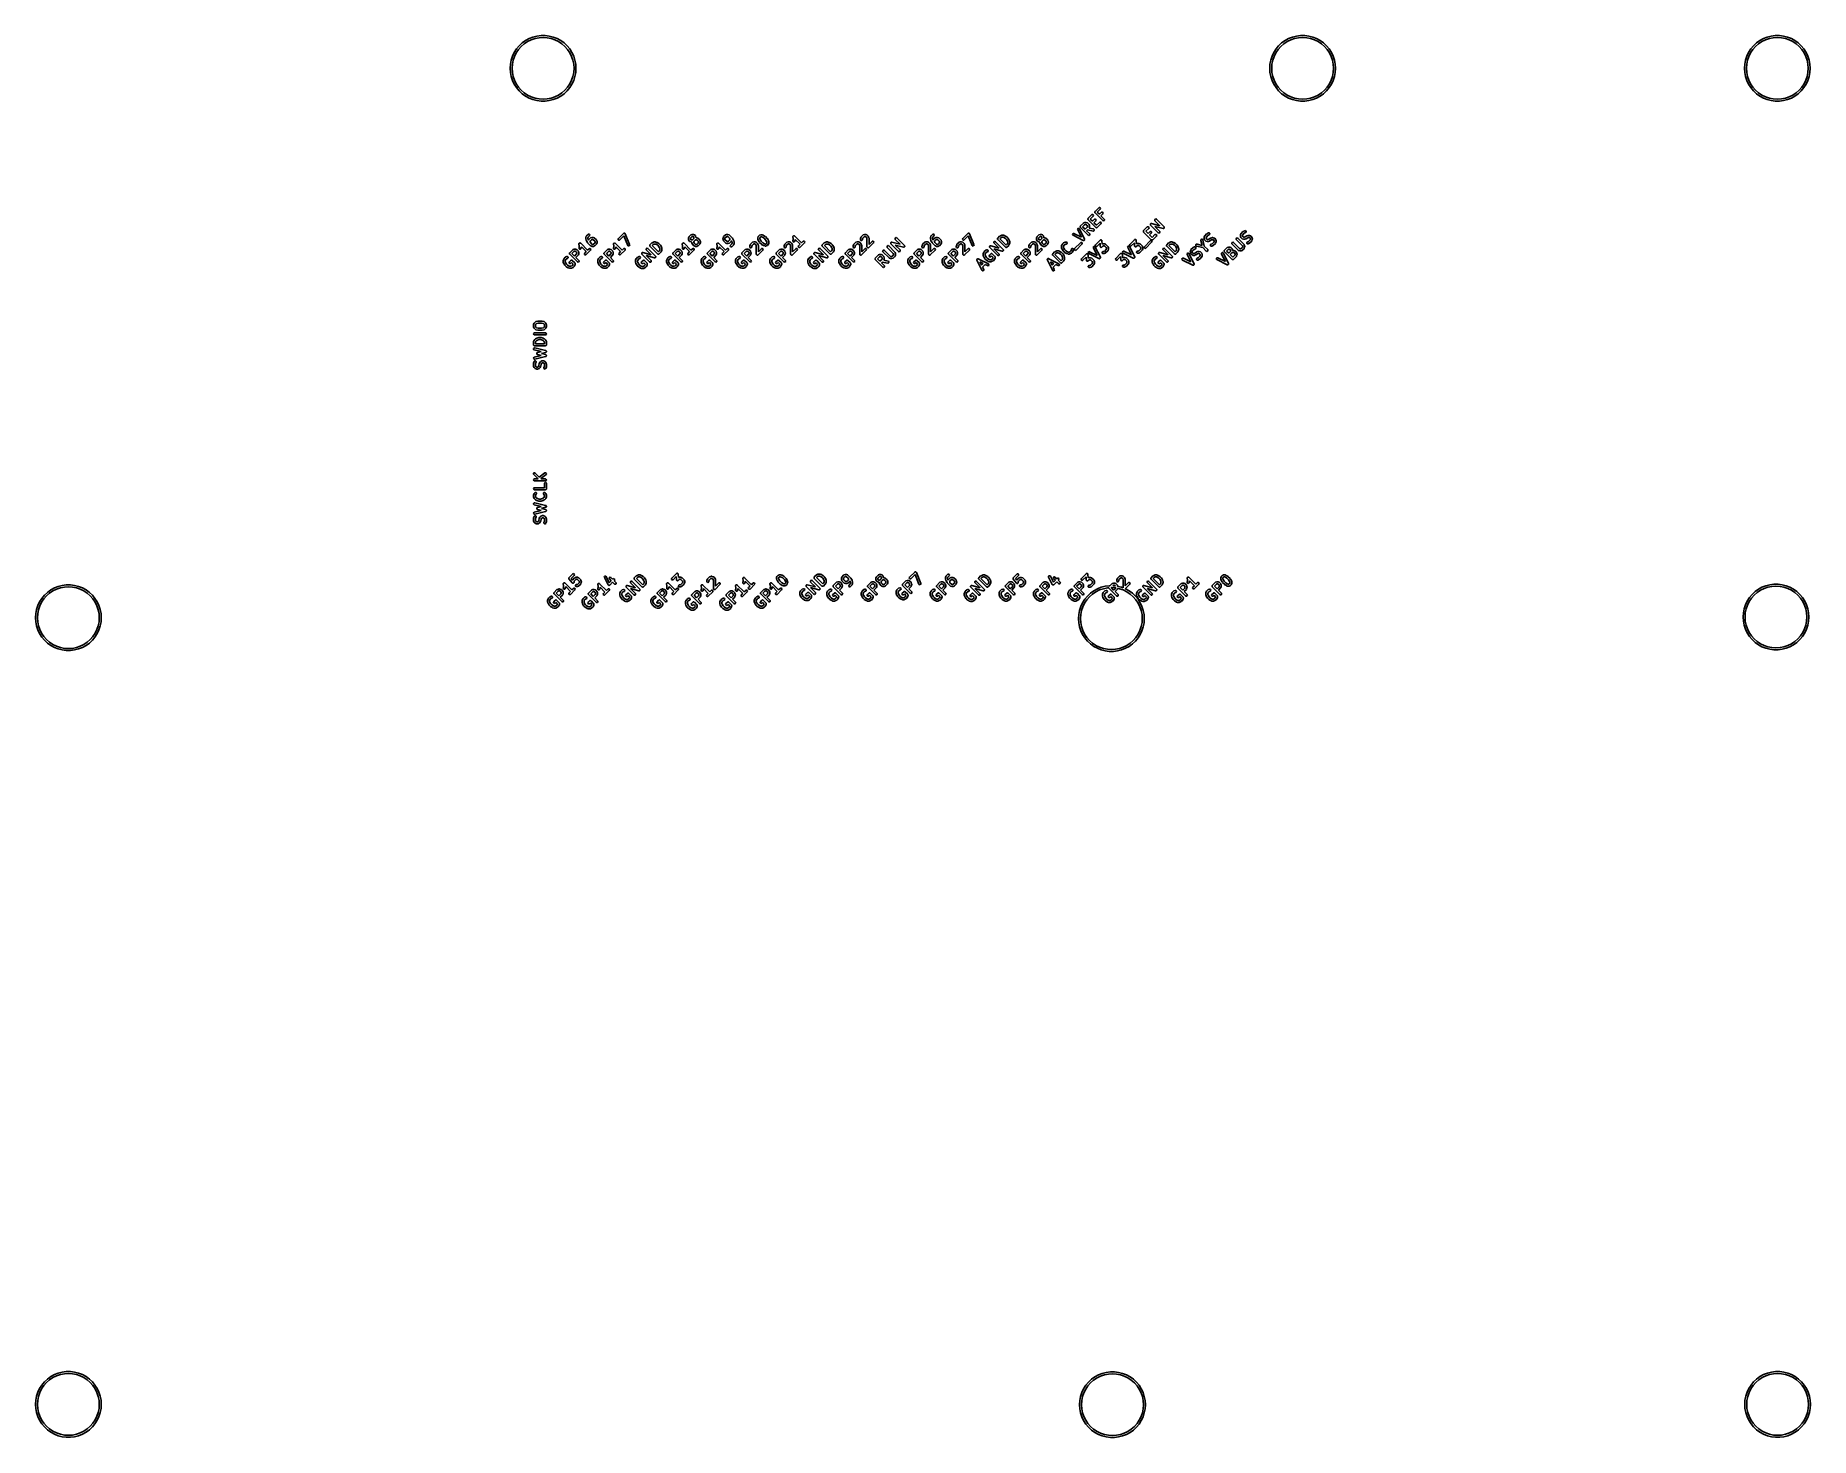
# Model space of a CAD drawing. Extents: x 1.56 to 6.71, y -4.88 to -0.81.
import ezdxf

# ---------------------------------------------------------------- set-up
doc = ezdxf.new("R2010")
doc.units = 0
doc.header["$MEASUREMENT"] = 0
doc.layers.add('BLACK', color=7, linetype='CONTINUOUS')

msp = doc.modelspace()

# ---------------------------------------------------------------- linework, layer by layer
at = {"layer": 'BLACK', "linetype": 'CONTINUOUS'}
for p, q in [((2.98034, -0.8249), (2.99085, -0.81913)), ((2.99715, -0.82259), (2.98662, -0.82778)), ((2.99085, -0.81913), (3.00199, -0.81471)), ((3.00826, -0.81881), (2.99715, -0.82259)), ((3.00199, -0.81471), (3.01361, -0.81173)), ((3.01978, -0.81652), (3.00826, -0.81881)), ((3.01361, -0.81173), (3.0255, -0.81023)), ((3.0315, -0.81575), (3.01978, -0.81652)), ((3.0255, -0.81023), (3.03749, -0.81023)), ((3.04321, -0.81652), (3.0315, -0.81575)), ((3.03749, -0.81023), (3.04939, -0.81173)), ((3.05473, -0.81881), (3.04321, -0.81652)), ((3.04939, -0.81173), (3.061, -0.81471)), ((3.06585, -0.82259), (3.05473, -0.81881)), ((3.061, -0.81471), (3.07215, -0.81913)), ((3.07638, -0.82778), (3.06585, -0.82259)), ((3.07215, -0.81913), (3.08265, -0.8249)), ((5.18506, -0.8249), (5.19557, -0.81913)), ((5.20187, -0.82259), (5.19134, -0.82778)), ((5.19557, -0.81913), (5.20672, -0.81471)), ((5.21299, -0.81881), (5.20187, -0.82259)), ((5.20672, -0.81471), (5.21833, -0.81173)), ((5.2245, -0.81652), (5.21299, -0.81881)), ((5.21833, -0.81173), (5.23023, -0.81023)), ((5.23622, -0.81575), (5.2245, -0.81652)), ((5.23023, -0.81023), (5.24222, -0.81023)), ((5.24794, -0.81652), (5.23622, -0.81575)), ((5.24222, -0.81023), (5.25411, -0.81173)), ((5.25945, -0.81881), (5.24794, -0.81652)), ((5.25411, -0.81173), (5.26572, -0.81471)), ((5.27057, -0.82259), (5.25945, -0.81881)), ((5.26572, -0.81471), (5.27687, -0.81913)), ((5.2811, -0.82778), (5.27057, -0.82259)), ((5.27687, -0.81913), (5.28738, -0.8249)), ((6.56302, -0.8249), (6.57352, -0.81913)), ((6.57982, -0.82259), (6.56929, -0.82778)), ((6.57352, -0.81913), (6.58467, -0.81471)), ((6.59094, -0.81881), (6.57982, -0.82259)), ((6.58467, -0.81471), (6.59628, -0.81173)), ((6.60246, -0.81652), (6.59094, -0.81881)), ((6.59628, -0.81173), (6.60818, -0.81023)), ((6.61417, -0.81575), (6.60246, -0.81652)), ((6.60818, -0.81023), (6.62017, -0.81023)), ((6.62589, -0.81652), (6.61417, -0.81575)), ((6.62017, -0.81023), (6.63206, -0.81173)), ((6.6374, -0.81881), (6.62589, -0.81652)), ((6.63206, -0.81173), (6.64368, -0.81471)), ((6.64852, -0.82259), (6.6374, -0.81881)), ((6.64368, -0.81471), (6.65482, -0.81913)), ((6.65905, -0.82778), (6.64852, -0.82259)), ((6.65482, -0.81913), (6.66533, -0.8249)), ((2.93902, -0.88177), (2.94273, -0.87037)), ((2.94273, -0.87037), (2.94783, -0.85952)), ((2.94857, -0.87116), (2.9448, -0.88228)), ((2.94783, -0.85952), (2.95426, -0.8494)), ((2.95376, -0.86063), (2.94857, -0.87116)), ((2.96029, -0.85087), (2.95376, -0.86063)), ((2.95426, -0.8494), (2.9619, -0.84016)), ((2.96803, -0.84204), (2.96029, -0.85087)), ((2.9619, -0.84016), (2.97064, -0.83195)), ((2.97685, -0.8343), (2.96803, -0.84204)), ((2.97064, -0.83195), (2.98034, -0.8249)), ((2.98662, -0.82778), (2.97685, -0.8343)), ((3.08614, -0.8343), (3.07638, -0.82778)), ((3.08265, -0.8249), (3.09235, -0.83195)), ((3.09497, -0.84204), (3.08614, -0.8343)), ((3.09235, -0.83195), (3.10109, -0.84016)), ((3.10271, -0.85087), (3.09497, -0.84204)), ((3.10109, -0.84016), (3.10873, -0.8494)), ((3.10923, -0.86063), (3.10271, -0.85087)), ((3.10873, -0.8494), (3.11516, -0.85952)), ((3.11442, -0.87116), (3.10923, -0.86063)), ((3.1182, -0.88228), (3.11442, -0.87116)), ((3.11516, -0.85952), (3.12026, -0.87037)), ((3.12026, -0.87037), (3.12397, -0.88177)), ((5.14375, -0.88177), (5.14745, -0.87037)), ((5.14745, -0.87037), (5.15256, -0.85952)), ((5.15329, -0.87116), (5.14952, -0.88228)), ((5.15256, -0.85952), (5.15898, -0.8494)), ((5.15849, -0.86063), (5.15329, -0.87116)), ((5.16501, -0.85087), (5.15849, -0.86063)), ((5.15898, -0.8494), (5.16662, -0.84016)), ((5.17275, -0.84204), (5.16501, -0.85087)), ((5.16662, -0.84016), (5.17536, -0.83195)), ((5.18158, -0.8343), (5.17275, -0.84204)), ((5.17536, -0.83195), (5.18506, -0.8249)), ((5.19134, -0.82778), (5.18158, -0.8343)), ((5.29086, -0.8343), (5.2811, -0.82778)), ((5.28738, -0.8249), (5.29708, -0.83195)), ((5.29969, -0.84204), (5.29086, -0.8343)), ((5.29708, -0.83195), (5.30582, -0.84016)), ((5.30743, -0.85087), (5.29969, -0.84204)), ((5.30582, -0.84016), (5.31346, -0.8494)), ((5.31395, -0.86063), (5.30743, -0.85087)), ((5.31346, -0.8494), (5.31988, -0.85952)), ((5.31915, -0.87116), (5.31395, -0.86063)), ((5.32292, -0.88228), (5.31915, -0.87116)), ((5.31988, -0.85952), (5.32499, -0.87037)), ((5.32499, -0.87037), (5.32869, -0.88177)), ((6.5217, -0.88177), (6.52541, -0.87037)), ((6.52541, -0.87037), (6.53051, -0.85952)), ((6.53125, -0.87116), (6.52747, -0.88228)), ((6.53051, -0.85952), (6.53693, -0.8494)), ((6.53644, -0.86063), (6.53125, -0.87116)), ((6.54296, -0.85087), (6.53644, -0.86063)), ((6.53693, -0.8494), (6.54458, -0.84016)), ((6.5507, -0.84204), (6.54296, -0.85087)), ((6.54458, -0.84016), (6.55332, -0.83195)), ((6.55953, -0.8343), (6.5507, -0.84204)), ((6.55332, -0.83195), (6.56302, -0.8249)), ((6.56929, -0.82778), (6.55953, -0.8343)), ((6.66882, -0.8343), (6.65905, -0.82778)), ((6.66533, -0.8249), (6.67503, -0.83195)), ((6.67764, -0.84204), (6.66882, -0.8343)), ((6.67503, -0.83195), (6.68377, -0.84016)), ((6.68538, -0.85087), (6.67764, -0.84204)), ((6.68377, -0.84016), (6.69141, -0.8494)), ((6.69191, -0.86063), (6.68538, -0.85087)), ((6.69141, -0.8494), (6.69784, -0.85952)), ((6.6971, -0.87116), (6.69191, -0.86063)), ((6.70087, -0.88228), (6.6971, -0.87116)), ((6.69784, -0.85952), (6.70294, -0.87037)), ((6.70294, -0.87037), (6.70665, -0.88177)), ((2.93602, -0.90551), (2.93678, -0.89355)), ((2.93678, -0.91748), (2.93602, -0.90551)), ((2.93678, -0.89355), (2.93902, -0.88177)), ((2.93902, -0.92926), (2.93678, -0.91748)), ((2.9425, -0.8938), (2.94174, -0.90551)), ((2.94174, -0.90551), (2.9425, -0.91723)), ((2.9448, -0.88228), (2.9425, -0.8938)), ((2.9425, -0.91723), (2.9448, -0.92874)), ((3.12049, -0.8938), (3.1182, -0.88228)), ((3.1182, -0.92874), (3.12049, -0.91723)), ((3.12126, -0.90551), (3.12049, -0.8938)), ((3.12049, -0.91723), (3.12126, -0.90551)), ((3.12397, -0.88177), (3.12622, -0.89355)), ((3.12622, -0.91748), (3.12397, -0.92926)), ((3.12622, -0.89355), (3.12697, -0.90551)), ((3.12697, -0.90551), (3.12622, -0.91748)), ((5.14075, -0.90551), (5.1415, -0.89355)), ((5.1415, -0.91748), (5.14075, -0.90551)), ((5.1415, -0.89355), (5.14375, -0.88177)), ((5.14375, -0.92926), (5.1415, -0.91748)), ((5.14723, -0.8938), (5.14646, -0.90551)), ((5.14646, -0.90551), (5.14723, -0.91723)), ((5.14952, -0.88228), (5.14723, -0.8938)), ((5.14723, -0.91723), (5.14952, -0.92874)), ((5.32521, -0.8938), (5.32292, -0.88228)), ((5.32292, -0.92874), (5.32521, -0.91723)), ((5.32598, -0.90551), (5.32521, -0.8938)), ((5.32521, -0.91723), (5.32598, -0.90551)), ((5.32869, -0.88177), (5.33094, -0.89355)), ((5.33094, -0.91748), (5.32869, -0.92926)), ((5.33094, -0.89355), (5.33169, -0.90551)), ((5.33169, -0.90551), (5.33094, -0.91748)), ((6.5187, -0.90551), (6.51945, -0.89355)), ((6.51945, -0.91748), (6.5187, -0.90551)), ((6.51945, -0.89355), (6.5217, -0.88177)), ((6.5217, -0.92926), (6.51945, -0.91748)), ((6.52518, -0.8938), (6.52441, -0.90551)), ((6.52441, -0.90551), (6.52518, -0.91723)), ((6.52747, -0.88228), (6.52518, -0.8938)), ((6.52518, -0.91723), (6.52747, -0.92874)), ((6.70316, -0.8938), (6.70087, -0.88228)), ((6.70087, -0.92874), (6.70316, -0.91723)), ((6.70393, -0.90551), (6.70316, -0.8938)), ((6.70316, -0.91723), (6.70393, -0.90551)), ((6.70665, -0.88177), (6.70889, -0.89355)), ((6.70889, -0.91748), (6.70665, -0.92926)), ((6.70889, -0.89355), (6.70965, -0.90551)), ((6.70965, -0.90551), (6.70889, -0.91748)), ((2.94273, -0.94066), (2.93902, -0.92926)), ((2.94783, -0.95151), (2.94273, -0.94066)), ((2.9448, -0.92874), (2.94857, -0.93986)), ((2.95426, -0.96163), (2.94783, -0.95151)), ((2.94857, -0.93986), (2.95376, -0.95039)), ((2.95376, -0.95039), (2.96029, -0.96015)), ((2.9619, -0.97087), (2.95426, -0.96163)), ((2.96029, -0.96015), (2.96803, -0.96898)), ((2.97064, -0.97908), (2.9619, -0.97087)), ((2.96803, -0.96898), (2.97685, -0.97672)), ((2.97685, -0.97672), (2.98662, -0.98325)), ((3.07638, -0.98325), (3.08614, -0.97672)), ((3.08614, -0.97672), (3.09497, -0.96898)), ((3.10109, -0.97087), (3.09235, -0.97908)), ((3.09497, -0.96898), (3.10271, -0.96015)), ((3.10873, -0.96163), (3.10109, -0.97087)), ((3.10271, -0.96015), (3.10923, -0.95039)), ((3.11516, -0.95151), (3.10873, -0.96163)), ((3.10923, -0.95039), (3.11442, -0.93986)), ((3.11442, -0.93986), (3.1182, -0.92874)), ((3.12026, -0.94066), (3.11516, -0.95151)), ((3.12397, -0.92926), (3.12026, -0.94066)), ((5.14745, -0.94066), (5.14375, -0.92926)), ((5.15256, -0.95151), (5.14745, -0.94066)), ((5.14952, -0.92874), (5.15329, -0.93986)), ((5.15898, -0.96163), (5.15256, -0.95151)), ((5.15329, -0.93986), (5.15849, -0.95039)), ((5.15849, -0.95039), (5.16501, -0.96015)), ((5.16662, -0.97087), (5.15898, -0.96163)), ((5.16501, -0.96015), (5.17275, -0.96898)), ((5.17536, -0.97908), (5.16662, -0.97087)), ((5.17275, -0.96898), (5.18158, -0.97672)), ((5.18158, -0.97672), (5.19134, -0.98325)), ((5.2811, -0.98325), (5.29086, -0.97672)), ((5.29086, -0.97672), (5.29969, -0.96898)), ((5.30582, -0.97087), (5.29708, -0.97908)), ((5.29969, -0.96898), (5.30743, -0.96015)), ((5.31346, -0.96163), (5.30582, -0.97087)), ((5.30743, -0.96015), (5.31395, -0.95039)), ((5.31988, -0.95151), (5.31346, -0.96163)), ((5.31395, -0.95039), (5.31915, -0.93986)), ((5.31915, -0.93986), (5.32292, -0.92874)), ((5.32499, -0.94066), (5.31988, -0.95151)), ((5.32869, -0.92926), (5.32499, -0.94066)), ((6.52541, -0.94066), (6.5217, -0.92926)), ((6.53051, -0.95151), (6.52541, -0.94066)), ((6.52747, -0.92874), (6.53125, -0.93986)), ((6.53693, -0.96163), (6.53051, -0.95151)), ((6.53125, -0.93986), (6.53644, -0.95039)), ((6.53644, -0.95039), (6.54296, -0.96015)), ((6.54458, -0.97087), (6.53693, -0.96163)), ((6.54296, -0.96015), (6.5507, -0.96898)), ((6.55332, -0.97908), (6.54458, -0.97087)), ((6.5507, -0.96898), (6.55953, -0.97672)), ((6.55953, -0.97672), (6.56929, -0.98325)), ((6.65905, -0.98325), (6.66882, -0.97672)), ((6.66882, -0.97672), (6.67764, -0.96898)), ((6.68377, -0.97087), (6.67503, -0.97908)), ((6.67764, -0.96898), (6.68538, -0.96015)), ((6.69141, -0.96163), (6.68377, -0.97087)), ((6.68538, -0.96015), (6.69191, -0.95039)), ((6.69784, -0.95151), (6.69141, -0.96163)), ((6.69191, -0.95039), (6.6971, -0.93986)), ((6.6971, -0.93986), (6.70087, -0.92874)), ((6.70294, -0.94066), (6.69784, -0.95151)), ((6.70665, -0.92926), (6.70294, -0.94066)), ((2.98034, -0.98612), (2.97064, -0.97908)), ((2.99085, -0.9919), (2.98034, -0.98612)), ((2.98662, -0.98325), (2.99715, -0.98844)), ((3.00199, -0.99631), (2.99085, -0.9919)), ((2.99715, -0.98844), (3.00826, -0.99221)), ((3.01361, -0.99929), (3.00199, -0.99631)), ((3.00826, -0.99221), (3.01978, -0.9945)), ((3.0255, -1.0008), (3.01361, -0.99929)), ((3.01978, -0.9945), (3.0315, -0.99527)), ((3.03749, -1.0008), (3.0255, -1.0008)), ((3.0315, -0.99527), (3.04321, -0.9945)), ((3.04939, -0.99929), (3.03749, -1.0008)), ((3.04321, -0.9945), (3.05473, -0.99221)), ((3.061, -0.99631), (3.04939, -0.99929)), ((3.05473, -0.99221), (3.06585, -0.98844)), ((3.07215, -0.9919), (3.061, -0.99631)), ((3.06585, -0.98844), (3.07638, -0.98325)), ((3.08265, -0.98612), (3.07215, -0.9919)), ((3.09235, -0.97908), (3.08265, -0.98612)), ((5.18506, -0.98612), (5.17536, -0.97908)), ((5.19557, -0.9919), (5.18506, -0.98612)), ((5.19134, -0.98325), (5.20187, -0.98844)), ((5.20672, -0.99631), (5.19557, -0.9919)), ((5.20187, -0.98844), (5.21299, -0.99221)), ((5.21833, -0.99929), (5.20672, -0.99631)), ((5.21299, -0.99221), (5.2245, -0.9945)), ((5.23023, -1.0008), (5.21833, -0.99929)), ((5.2245, -0.9945), (5.23622, -0.99527)), ((5.24222, -1.0008), (5.23023, -1.0008)), ((5.23622, -0.99527), (5.24794, -0.9945)), ((5.25411, -0.99929), (5.24222, -1.0008)), ((5.24794, -0.9945), (5.25945, -0.99221)), ((5.26572, -0.99631), (5.25411, -0.99929)), ((5.25945, -0.99221), (5.27057, -0.98844)), ((5.27687, -0.9919), (5.26572, -0.99631)), ((5.27057, -0.98844), (5.2811, -0.98325)), ((5.28738, -0.98612), (5.27687, -0.9919)), ((5.29708, -0.97908), (5.28738, -0.98612)), ((6.56302, -0.98612), (6.55332, -0.97908)), ((6.57352, -0.9919), (6.56302, -0.98612)), ((6.56929, -0.98325), (6.57982, -0.98844)), ((6.58467, -0.99631), (6.57352, -0.9919)), ((6.57982, -0.98844), (6.59094, -0.99221)), ((6.59628, -0.99929), (6.58467, -0.99631)), ((6.59094, -0.99221), (6.60246, -0.9945)), ((6.60818, -1.0008), (6.59628, -0.99929)), ((6.60246, -0.9945), (6.61417, -0.99527)), ((6.62017, -1.0008), (6.60818, -1.0008)), ((6.61417, -0.99527), (6.62589, -0.9945)), ((6.63206, -0.99929), (6.62017, -1.0008)), ((6.62589, -0.9945), (6.6374, -0.99221)), ((6.64368, -0.99631), (6.63206, -0.99929)), ((6.6374, -0.99221), (6.64852, -0.98844)), ((6.65482, -0.9919), (6.64368, -0.99631)), ((6.64852, -0.98844), (6.65905, -0.98325)), ((6.66533, -0.98612), (6.65482, -0.9919)), ((6.67503, -0.97908), (6.66533, -0.98612)), ((4.61355, -1.34086), (4.62416, -1.33025)), ((4.62833, -1.33443), (4.61982, -1.34294)), ((4.62416, -1.33025), (4.625, -1.32966)), ((4.625, -1.32966), (4.62701, -1.32949)), ((4.62701, -1.32949), (4.62866, -1.33064)), ((4.62919, -1.3326), (4.62833, -1.33443)), ((4.62866, -1.33064), (4.62919, -1.3326)), ((4.63285, -1.32254), (4.63296, -1.32229)), ((4.63305, -1.32328), (4.63285, -1.32254)), ((4.63294, -1.32203), (4.63338, -1.3214)), ((4.63296, -1.32229), (4.63294, -1.32203)), ((4.63311, -1.32404), (4.63305, -1.32328)), ((4.63334, -1.32436), (4.63311, -1.32404)), ((4.63337, -1.32449), (4.63334, -1.32436)), ((4.63348, -1.32456), (4.63337, -1.32449)), ((4.63338, -1.3214), (4.6337, -1.32071)), ((4.6337, -1.32488), (4.63348, -1.32456)), ((4.6337, -1.32071), (4.64431, -1.3101)), ((4.65597, -1.34715), (4.6337, -1.32488)), ((4.64848, -1.31428), (4.63997, -1.32279)), ((4.63997, -1.32279), (4.6464, -1.32922)), ((4.64431, -1.3101), (4.64515, -1.30951)), ((4.64515, -1.30951), (4.64716, -1.30934)), ((4.6464, -1.32922), (4.65173, -1.32389)), ((4.64716, -1.30934), (4.64881, -1.31049)), ((4.64934, -1.31245), (4.64848, -1.31428)), ((4.64881, -1.31049), (4.64934, -1.31245)), ((4.65591, -1.32806), (4.65057, -1.3334)), ((4.65057, -1.3334), (4.66015, -1.34298)), ((4.65173, -1.32389), (4.65257, -1.3233)), ((4.65257, -1.3233), (4.65458, -1.32312)), ((4.65458, -1.32312), (4.65624, -1.32428)), ((4.65676, -1.32623), (4.65591, -1.32806)), ((4.65624, -1.32428), (4.65676, -1.32623)), ((3.15764, -1.39189), (3.16188, -1.38764)), ((3.16188, -1.38764), (3.16272, -1.38706)), ((3.16272, -1.38706), (3.16473, -1.38688)), ((3.16473, -1.38688), (3.16639, -1.38804)), ((3.16691, -1.38999), (3.16606, -1.39182)), ((3.16639, -1.38804), (3.16691, -1.38999)), ((3.25022, -1.39931), (3.26506, -1.38446)), ((3.26506, -1.38446), (3.2659, -1.38387)), ((3.2659, -1.38387), (3.26625, -1.38384)), ((3.26625, -1.38384), (3.26655, -1.38366)), ((3.26655, -1.38366), (3.26723, -1.38376)), ((3.26723, -1.38376), (3.26792, -1.3837)), ((3.26792, -1.3837), (3.2682, -1.3839)), ((3.2682, -1.3839), (3.26855, -1.38395)), ((3.26855, -1.38395), (3.26901, -1.38446)), ((3.26901, -1.38446), (3.26957, -1.38486)), ((3.26957, -1.38486), (3.26966, -1.38519)), ((3.26966, -1.38519), (3.26989, -1.38545)), ((3.26989, -1.38545), (3.28262, -1.41727)), ((3.45552, -1.39401), (3.45976, -1.38977)), ((3.45976, -1.38977), (3.4606, -1.38918)), ((3.4606, -1.38918), (3.46078, -1.38916)), ((3.46078, -1.38916), (3.46091, -1.38905)), ((3.46091, -1.38905), (3.4641, -1.38799)), ((3.4641, -1.38799), (3.46497, -1.38786)), ((3.46497, -1.38786), (3.46503, -1.38784)), ((3.46503, -1.38784), (3.46715, -1.38784)), ((3.46715, -1.38784), (3.46802, -1.38799)), ((3.46802, -1.38799), (3.46808, -1.38799)), ((3.46808, -1.38799), (3.47127, -1.38905)), ((3.47127, -1.38905), (3.47217, -1.38954)), ((3.47217, -1.38954), (3.47226, -1.38969)), ((3.47226, -1.38969), (3.47242, -1.38977)), ((3.47242, -1.38977), (3.47348, -1.39083)), ((3.47348, -1.39083), (3.47407, -1.39167)), ((3.55552, -1.39401), (3.55976, -1.38977)), ((3.55976, -1.38977), (3.5606, -1.38918)), ((3.5606, -1.38918), (3.56078, -1.38916)), ((3.56078, -1.38916), (3.56091, -1.38905)), ((3.56091, -1.38905), (3.5641, -1.38799)), ((3.5641, -1.38799), (3.56497, -1.38786)), ((3.56497, -1.38786), (3.56503, -1.38784)), ((3.56503, -1.38784), (3.56715, -1.38784)), ((3.56715, -1.38784), (3.56802, -1.38799)), ((3.56802, -1.38799), (3.56808, -1.38799)), ((3.56808, -1.38799), (3.57127, -1.38905)), ((3.57127, -1.38905), (3.57217, -1.38954)), ((3.57217, -1.38954), (3.57226, -1.38969)), ((3.57226, -1.38969), (3.57242, -1.38977)), ((3.57242, -1.38977), (3.5809, -1.39825)), ((3.65658, -1.39295), (3.6587, -1.39083)), ((3.6587, -1.39083), (3.65954, -1.39024)), ((3.65954, -1.39024), (3.65972, -1.39022)), ((3.65972, -1.39022), (3.65985, -1.39011)), ((3.65985, -1.39011), (3.66304, -1.38905)), ((3.66304, -1.38905), (3.66391, -1.38892)), ((3.66391, -1.38892), (3.66397, -1.3889)), ((3.66397, -1.3889), (3.66609, -1.3889)), ((3.66609, -1.3889), (3.66696, -1.38905)), ((3.66696, -1.38905), (3.66702, -1.38905)), ((3.66702, -1.38905), (3.67021, -1.39011)), ((3.67021, -1.39011), (3.67065, -1.39036)), ((3.67065, -1.39036), (3.67079, -1.39038)), ((3.67079, -1.39038), (3.67609, -1.39356)), ((3.75847, -1.39133), (3.75927, -1.39102)), ((3.75927, -1.39102), (3.75943, -1.39108)), ((3.75943, -1.39108), (3.75959, -1.39103)), ((3.75959, -1.39103), (3.76037, -1.3914)), ((3.95446, -1.39507), (3.95976, -1.38977)), ((3.95976, -1.38977), (3.9606, -1.38918)), ((3.9606, -1.38918), (3.96078, -1.38916)), ((3.96078, -1.38916), (3.96091, -1.38905)), ((3.96091, -1.38905), (3.9641, -1.38799)), ((3.9641, -1.38799), (3.96497, -1.38786)), ((3.96497, -1.38786), (3.96503, -1.38784)), ((3.96503, -1.38784), (3.96715, -1.38784)), ((3.96715, -1.38784), (3.96802, -1.38799)), ((3.96802, -1.38799), (3.96808, -1.38799)), ((3.96808, -1.38799), (3.97127, -1.38905)), ((3.97127, -1.38905), (3.97217, -1.38954)), ((3.97217, -1.38954), (3.97226, -1.38969)), ((3.97226, -1.38969), (3.97242, -1.38977)), ((3.97242, -1.38977), (3.97454, -1.39189)), ((4.15764, -1.39189), (4.16188, -1.38764)), ((4.16188, -1.38764), (4.16272, -1.38706)), ((4.16272, -1.38706), (4.16473, -1.38688)), ((4.16473, -1.38688), (4.16639, -1.38804)), ((4.16691, -1.38999), (4.16606, -1.39182)), ((4.16639, -1.38804), (4.16691, -1.38999)), ((4.24982, -1.39931), (4.26467, -1.38446)), ((4.26467, -1.38446), (4.26551, -1.38387)), ((4.26551, -1.38387), (4.26586, -1.38384)), ((4.26586, -1.38384), (4.26615, -1.38366)), ((4.26615, -1.38366), (4.26684, -1.38376)), ((4.26684, -1.38376), (4.26752, -1.3837)), ((4.26752, -1.3837), (4.26781, -1.3839)), ((4.26781, -1.3839), (4.26815, -1.38395)), ((4.26815, -1.38395), (4.26861, -1.38446)), ((4.26861, -1.38446), (4.26918, -1.38486)), ((4.26918, -1.38486), (4.26927, -1.38519)), ((4.26927, -1.38519), (4.2695, -1.38545)), ((4.2695, -1.38545), (4.28223, -1.41727)), ((4.35735, -1.39239), (4.36159, -1.39027)), ((4.36159, -1.39027), (4.36257, -1.38998)), ((4.36257, -1.38998), (4.36274, -1.39002)), ((4.36274, -1.39002), (4.36291, -1.38996)), ((4.36291, -1.38996), (4.36715, -1.38996)), ((4.36715, -1.38996), (4.36802, -1.39011)), ((4.36802, -1.39011), (4.36808, -1.39011)), ((4.36808, -1.39011), (4.37127, -1.39117)), ((4.46552, -1.39401), (4.46976, -1.38977)), ((4.46976, -1.38977), (4.4706, -1.38918)), ((4.4706, -1.38918), (4.47078, -1.38916)), ((4.47078, -1.38916), (4.47091, -1.38905)), ((4.47091, -1.38905), (4.4741, -1.38799)), ((4.4741, -1.38799), (4.47497, -1.38786)), ((4.47497, -1.38786), (4.47503, -1.38784)), ((4.47503, -1.38784), (4.47715, -1.38784)), ((4.47715, -1.38784), (4.47802, -1.38799)), ((4.47802, -1.38799), (4.47808, -1.38799)), ((4.47808, -1.38799), (4.48127, -1.38905)), ((4.48127, -1.38905), (4.48217, -1.38954)), ((4.48217, -1.38954), (4.48226, -1.38969)), ((4.48226, -1.38969), (4.48242, -1.38977)), ((4.48242, -1.38977), (4.48348, -1.39083)), ((4.48348, -1.39083), (4.48407, -1.39167)), ((4.56815, -1.38766), (4.56873, -1.38573)), ((4.56895, -1.38952), (4.56815, -1.38766)), ((4.56873, -1.38573), (4.57041, -1.38461)), ((4.56978, -1.39013), (4.56895, -1.38952)), ((4.59947, -1.40497), (4.56978, -1.39013)), ((4.57041, -1.38461), (4.57242, -1.38484)), ((4.57242, -1.38484), (4.59419, -1.39573)), ((4.58301, -1.37298), (4.58348, -1.37101)), ((4.5833, -1.37396), (4.58301, -1.37298)), ((4.59419, -1.39573), (4.5833, -1.37396)), ((4.58348, -1.37101), (4.5851, -1.36981)), ((4.5851, -1.36981), (4.58712, -1.36993)), ((4.58712, -1.36993), (4.58859, -1.37132)), ((4.58859, -1.37132), (4.60343, -1.40101)), ((4.59043, -1.36496), (4.59054, -1.36472)), ((4.59063, -1.3657), (4.59043, -1.36496)), ((4.59052, -1.36445), (4.59096, -1.36382)), ((4.59054, -1.36472), (4.59052, -1.36445)), ((4.59069, -1.36646), (4.59063, -1.3657)), ((4.59092, -1.36678), (4.59069, -1.36646)), ((4.59095, -1.36691), (4.59092, -1.36678)), ((4.59106, -1.36698), (4.59095, -1.36691)), ((4.59096, -1.36382), (4.59128, -1.36313)), ((4.59128, -1.3673), (4.59106, -1.36698)), ((4.59128, -1.36313), (4.59977, -1.35464)), ((4.61355, -1.38957), (4.59128, -1.3673)), ((4.60345, -1.35931), (4.59754, -1.36521)), ((4.59754, -1.36521), (4.60503, -1.3727)), ((4.59977, -1.35464), (4.60061, -1.35405)), ((4.60061, -1.35405), (4.60078, -1.35404)), ((4.60078, -1.35404), (4.60092, -1.35393)), ((4.60092, -1.35393), (4.6041, -1.35287)), ((4.60551, -1.35862), (4.60345, -1.35931)), ((4.6041, -1.35287), (4.60497, -1.35274)), ((4.60497, -1.35274), (4.60503, -1.35272)), ((4.60503, -1.35272), (4.60716, -1.35272)), ((4.60503, -1.3727), (4.61094, -1.3668)), ((4.60668, -1.35862), (4.60551, -1.35862)), ((4.60874, -1.35931), (4.60668, -1.35862)), ((4.60716, -1.35272), (4.60803, -1.35287)), ((4.60803, -1.35287), (4.60809, -1.35287)), ((4.60809, -1.35287), (4.61127, -1.35393)), ((4.61094, -1.36151), (4.60874, -1.35931)), ((4.61134, -1.37475), (4.60921, -1.37688)), ((4.60921, -1.37688), (4.61773, -1.3854)), ((4.61163, -1.36357), (4.61094, -1.36151)), ((4.61094, -1.3668), (4.61163, -1.36474)), ((4.61127, -1.35393), (4.61217, -1.35442)), ((4.62785, -1.37767), (4.61134, -1.37475)), ((4.61163, -1.36474), (4.61163, -1.36357)), ((4.61217, -1.35442), (4.61227, -1.35457)), ((4.61227, -1.35457), (4.61243, -1.35464)), ((4.61243, -1.35464), (4.61561, -1.35782)), ((4.6127, -1.34269), (4.61281, -1.34244)), ((4.6129, -1.34343), (4.6127, -1.34269)), ((4.61279, -1.34218), (4.61323, -1.34155)), ((4.61281, -1.34244), (4.61279, -1.34218)), ((4.61296, -1.34419), (4.6129, -1.34343)), ((4.61319, -1.34451), (4.61296, -1.34419)), ((4.61322, -1.34464), (4.61319, -1.34451)), ((4.61333, -1.34471), (4.61322, -1.34464)), ((4.61323, -1.34155), (4.61355, -1.34086)), ((4.61355, -1.34503), (4.61333, -1.34471)), ((4.63582, -1.3673), (4.61355, -1.34503)), ((4.61538, -1.39043), (4.61355, -1.38957)), ((4.61733, -1.3899), (4.61538, -1.39043)), ((4.61561, -1.35782), (4.6162, -1.35866)), ((4.61632, -1.36933), (4.61617, -1.36961)), ((4.61617, -1.36961), (4.62888, -1.37185)), ((4.6162, -1.35866), (4.61621, -1.35884)), ((4.61621, -1.35884), (4.61632, -1.35898)), ((4.61632, -1.35898), (4.61738, -1.36216)), ((4.61738, -1.36615), (4.61632, -1.36933)), ((4.61849, -1.38825), (4.61733, -1.3899)), ((4.61738, -1.36216), (4.61751, -1.36303)), ((4.61753, -1.36521), (4.61738, -1.36608)), ((4.61738, -1.36608), (4.61738, -1.36615)), ((4.61751, -1.36303), (4.61753, -1.36309)), ((4.61753, -1.36309), (4.61753, -1.36521)), ((4.61773, -1.3854), (4.61832, -1.38624)), ((4.61832, -1.38624), (4.61849, -1.38825)), ((4.61982, -1.34294), (4.62625, -1.34937)), ((4.62625, -1.34937), (4.63158, -1.34404)), ((4.62984, -1.37732), (4.62785, -1.37767)), ((4.62888, -1.37185), (4.62984, -1.3722)), ((4.62984, -1.3722), (4.63114, -1.37375)), ((4.63114, -1.37577), (4.62984, -1.37732)), ((4.63576, -1.34821), (4.63042, -1.35355)), ((4.63042, -1.35355), (4.63791, -1.36104)), ((4.63114, -1.37375), (4.63114, -1.37577)), ((4.63158, -1.34404), (4.63242, -1.34345)), ((4.63242, -1.34345), (4.63443, -1.34327)), ((4.63443, -1.34327), (4.63609, -1.34443)), ((4.63661, -1.34638), (4.63576, -1.34821)), ((4.63652, -1.36763), (4.63582, -1.3673)), ((4.63609, -1.34443), (4.63661, -1.34638)), ((4.63715, -1.36807), (4.63652, -1.36763)), ((4.63741, -1.36804), (4.63715, -1.36807)), ((4.63765, -1.36816), (4.63741, -1.36804)), ((4.63839, -1.36796), (4.63765, -1.36816)), ((4.63791, -1.36104), (4.64643, -1.35252)), ((4.63916, -1.36789), (4.63839, -1.36796)), ((4.63948, -1.36767), (4.63916, -1.36789)), ((4.6396, -1.36763), (4.63948, -1.36767)), ((4.63968, -1.36753), (4.6396, -1.36763)), ((4.64, -1.3673), (4.63968, -1.36753)), ((4.6506, -1.3567), (4.64, -1.3673)), ((4.64643, -1.35252), (4.64727, -1.35193)), ((4.64727, -1.35193), (4.64928, -1.35176)), ((4.64928, -1.35176), (4.65094, -1.35292)), ((4.65146, -1.35487), (4.6506, -1.3567)), ((4.65094, -1.35292), (4.65146, -1.35487)), ((4.6578, -1.34801), (4.65597, -1.34715)), ((4.65975, -1.34748), (4.6578, -1.34801)), ((4.66091, -1.34583), (4.65975, -1.34748)), ((4.66015, -1.34298), (4.66074, -1.34382)), ((4.66074, -1.34382), (4.66091, -1.34583)), ((4.77388, -1.37836), (4.77399, -1.37812)), ((4.77407, -1.3791), (4.77388, -1.37836)), ((4.77397, -1.37785), (4.77441, -1.37722)), ((4.77399, -1.37812), (4.77397, -1.37785)), ((4.77414, -1.37986), (4.77407, -1.3791)), ((4.77436, -1.38018), (4.77414, -1.37986)), ((4.7744, -1.38031), (4.77436, -1.38018)), ((4.77451, -1.38039), (4.7744, -1.38031)), ((4.77441, -1.37722), (4.77473, -1.37653)), ((4.77473, -1.3807), (4.77451, -1.38039)), ((4.77473, -1.37653), (4.78533, -1.36592)), ((4.797, -1.40298), (4.77473, -1.3807)), ((4.78951, -1.3701), (4.78099, -1.37862)), ((4.78099, -1.37862), (4.78742, -1.38505)), ((4.78533, -1.36592), (4.78617, -1.36533)), ((4.78617, -1.36533), (4.78819, -1.36516)), ((4.78742, -1.38505), (4.79276, -1.37971)), ((4.78819, -1.36516), (4.78984, -1.36632)), ((4.79036, -1.36827), (4.78951, -1.3701)), ((4.78984, -1.36632), (4.79036, -1.36827)), ((4.79693, -1.38389), (4.7916, -1.38922)), ((4.7916, -1.38922), (4.79909, -1.39671)), ((4.79276, -1.37971), (4.7936, -1.37912)), ((4.7936, -1.37912), (4.79561, -1.37895)), ((4.79411, -1.35922), (4.79418, -1.35846)), ((4.79427, -1.35944), (4.79411, -1.35922)), ((4.79412, -1.3577), (4.79427, -1.35748)), ((4.79418, -1.35846), (4.79412, -1.3577)), ((4.79427, -1.35748), (4.7943, -1.35721)), ((4.79429, -1.35971), (4.79427, -1.35944)), ((4.79488, -1.36055), (4.79429, -1.35971)), ((4.7943, -1.35721), (4.79484, -1.35667)), ((4.79484, -1.35667), (4.79527, -1.35605)), ((4.81715, -1.38283), (4.79488, -1.36055)), ((4.79527, -1.35605), (4.79554, -1.35598)), ((4.79554, -1.35598), (4.79573, -1.35578)), ((4.79561, -1.37895), (4.79727, -1.3801)), ((4.79573, -1.35578), (4.79649, -1.35572)), ((4.79649, -1.35572), (4.79722, -1.35552)), ((4.79779, -1.38206), (4.79693, -1.38389)), ((4.79722, -1.35552), (4.79747, -1.35564)), ((4.79727, -1.3801), (4.79779, -1.38206)), ((4.79747, -1.35564), (4.79774, -1.35562)), ((4.79774, -1.35562), (4.82201, -1.36224)), ((4.79909, -1.39671), (4.80761, -1.38819)), ((4.80684, -1.34498), (4.808, -1.34332)), ((4.80702, -1.34699), (4.80684, -1.34498)), ((4.83119, -1.37086), (4.80692, -1.36424)), ((4.80692, -1.36424), (4.82133, -1.37865)), ((4.80761, -1.34783), (4.80702, -1.34699)), ((4.82201, -1.36224), (4.80761, -1.34783)), ((4.80761, -1.38819), (4.80845, -1.38761)), ((4.808, -1.34332), (4.80995, -1.3428)), ((4.80845, -1.38761), (4.81046, -1.38743)), ((4.80995, -1.3428), (4.81178, -1.34365)), ((4.81046, -1.38743), (4.81211, -1.38859)), ((4.81178, -1.34365), (4.83405, -1.36592)), ((4.81264, -1.39054), (4.81178, -1.39237)), ((4.81211, -1.38859), (4.81264, -1.39054)), ((4.81898, -1.38368), (4.81715, -1.38283)), ((4.82093, -1.38316), (4.81898, -1.38368)), ((4.82209, -1.3815), (4.82093, -1.38316)), ((4.82133, -1.37865), (4.82191, -1.37949)), ((4.82191, -1.37949), (4.82209, -1.3815)), ((4.83146, -1.37084), (4.83119, -1.37086)), ((4.83171, -1.37095), (4.83146, -1.37084)), ((4.83244, -1.37076), (4.83171, -1.37095)), ((4.8332, -1.37069), (4.83244, -1.37076)), ((4.83339, -1.3705), (4.8332, -1.37069)), ((4.83366, -1.37043), (4.83339, -1.3705)), ((4.83409, -1.36981), (4.83366, -1.37043)), ((4.83405, -1.36592), (4.83464, -1.36676)), ((4.83464, -1.36927), (4.83409, -1.36981)), ((4.83464, -1.36676), (4.83466, -1.36704)), ((4.83466, -1.369), (4.83464, -1.36927)), ((4.83466, -1.36704), (4.83482, -1.36726)), ((4.83482, -1.36878), (4.83466, -1.369)), ((4.83482, -1.36726), (4.83475, -1.36802)), ((4.83475, -1.36802), (4.83482, -1.36878)), ((4.95234, -1.39144), (4.95764, -1.38614)), ((4.96148, -1.39065), (4.95701, -1.39512)), ((4.95764, -1.38614), (4.95836, -1.38563)), ((4.95836, -1.38563), (4.95841, -1.38559)), ((4.95841, -1.38559), (4.96265, -1.38346)), ((4.96529, -1.38875), (4.96148, -1.39065)), ((4.96265, -1.38346), (4.96363, -1.38317)), ((4.96363, -1.38317), (4.9656, -1.38364)), ((4.96668, -1.38728), (4.96529, -1.38875)), ((4.9656, -1.38364), (4.9668, -1.38526)), ((4.9668, -1.38526), (4.96668, -1.38728)), ((5.05582, -1.39012), (5.05597, -1.38925)), ((5.05582, -1.39224), (5.05582, -1.39012)), ((5.05597, -1.38919), (5.05703, -1.38601)), ((5.05597, -1.38925), (5.05597, -1.38919)), ((5.05703, -1.38601), (5.05752, -1.38511)), ((5.05752, -1.38511), (5.05767, -1.38501)), ((5.05767, -1.38501), (5.05774, -1.38485)), ((5.05774, -1.38485), (5.06305, -1.37955)), ((5.06241, -1.38854), (5.06172, -1.3906)), ((5.06172, -1.3906), (5.06172, -1.39176)), ((5.06688, -1.38406), (5.06241, -1.38854)), ((5.06305, -1.37955), (5.06377, -1.37904)), ((5.06377, -1.37904), (5.06381, -1.379)), ((5.06381, -1.379), (5.06806, -1.37688)), ((5.0707, -1.38216), (5.06688, -1.38406)), ((5.06806, -1.37688), (5.06904, -1.37658)), ((5.06904, -1.37658), (5.071, -1.37705)), ((5.07209, -1.38069), (5.0707, -1.38216)), ((5.071, -1.37705), (5.07221, -1.37868)), ((5.07221, -1.37868), (5.07209, -1.38069)), ((5.07481, -1.39156), (5.07799, -1.3905)), ((5.07799, -1.3905), (5.07886, -1.39037)), ((5.07886, -1.39037), (5.07892, -1.39035)), ((5.07892, -1.39035), (5.08104, -1.39035)), ((5.08104, -1.39035), (5.08191, -1.3905)), ((5.08191, -1.3905), (5.08198, -1.3905)), ((5.08198, -1.3905), (5.08516, -1.39156)), ((3.108, -1.4425), (3.10811, -1.44226)), ((3.1082, -1.44324), (3.108, -1.4425)), ((3.10809, -1.44199), (3.10853, -1.44137)), ((3.10811, -1.44226), (3.10809, -1.44199)), ((3.10853, -1.44137), (3.10886, -1.44067)), ((3.10886, -1.44067), (3.11734, -1.43219)), ((3.12102, -1.43686), (3.11512, -1.44276)), ((3.11734, -1.43219), (3.11818, -1.4316)), ((3.11818, -1.4316), (3.11836, -1.43158)), ((3.11836, -1.43158), (3.11849, -1.43147)), ((3.11849, -1.43147), (3.12167, -1.43041)), ((3.12309, -1.43617), (3.12102, -1.43686)), ((3.12167, -1.43041), (3.12255, -1.43028)), ((3.12255, -1.43028), (3.12261, -1.43026)), ((3.12261, -1.43026), (3.12473, -1.43026)), ((3.12425, -1.43617), (3.12309, -1.43617)), ((3.12632, -1.43686), (3.12425, -1.43617)), ((3.12473, -1.43026), (3.1256, -1.43041)), ((3.1256, -1.43041), (3.12566, -1.43041)), ((3.12566, -1.43041), (3.12885, -1.43147)), ((3.12851, -1.43905), (3.12632, -1.43686)), ((3.1292, -1.44112), (3.12851, -1.43905)), ((3.12851, -1.44435), (3.1292, -1.44228)), ((3.12885, -1.43147), (3.12975, -1.43196)), ((3.1292, -1.44228), (3.1292, -1.44112)), ((3.12975, -1.43196), (3.12984, -1.43211)), ((3.12984, -1.43211), (3.13, -1.43219)), ((3.13, -1.43219), (3.13318, -1.43537)), ((3.13318, -1.43537), (3.13377, -1.43621)), ((3.13377, -1.43621), (3.13378, -1.43638)), ((3.13378, -1.43638), (3.13389, -1.43652)), ((3.13389, -1.43652), (3.13495, -1.4397)), ((3.13495, -1.4397), (3.13508, -1.44058)), ((3.13508, -1.44058), (3.13511, -1.44064)), ((3.13511, -1.44064), (3.13511, -1.44276)), ((3.1356, -1.41474), (3.13568, -1.41459)), ((3.13562, -1.41576), (3.1356, -1.41474)), ((3.13662, -1.42078), (3.13562, -1.41576)), ((3.13566, -1.41442), (3.13616, -1.41372)), ((3.13568, -1.41459), (3.13566, -1.41442)), ((3.13572, -1.42698), (3.13662, -1.42425)), ((3.13577, -1.429), (3.13572, -1.42698)), ((3.13711, -1.43051), (3.13577, -1.429)), ((3.13616, -1.41372), (3.13657, -1.41297)), ((3.13657, -1.41297), (3.13673, -1.41291)), ((3.13662, -1.42425), (3.13662, -1.42078)), ((3.13673, -1.41291), (3.13682, -1.41277)), ((3.13682, -1.41277), (3.13765, -1.41254)), ((3.13911, -1.4308), (3.13711, -1.43051)), ((3.13765, -1.41254), (3.13845, -1.41223)), ((3.13845, -1.41223), (3.13861, -1.41229)), ((3.13861, -1.41229), (3.13877, -1.41224)), ((3.13877, -1.41224), (3.13955, -1.41261)), ((3.14083, -1.42975), (3.13911, -1.4308)), ((3.13955, -1.41261), (3.14036, -1.41288)), ((3.14036, -1.41288), (3.14045, -1.41303)), ((3.14045, -1.41303), (3.1406, -1.4131)), ((3.1406, -1.4131), (3.16079, -1.43328)), ((3.14132, -1.42885), (3.14083, -1.42975)), ((3.14238, -1.42566), (3.14132, -1.42885)), ((3.14253, -1.42473), (3.14238, -1.4256)), ((3.14238, -1.4256), (3.14238, -1.42566)), ((3.15661, -1.43746), (3.14253, -1.42337)), ((3.14253, -1.42337), (3.14253, -1.42473)), ((3.15148, -1.44356), (3.15234, -1.44173)), ((3.15234, -1.44173), (3.15661, -1.43746)), ((3.15571, -1.39716), (3.15587, -1.39629)), ((3.15571, -1.39928), (3.15571, -1.39716)), ((3.15576, -1.39941), (3.15571, -1.39928)), ((3.15577, -1.39986), (3.15576, -1.39941)), ((3.15683, -1.40516), (3.15577, -1.39986)), ((3.15587, -1.39622), (3.15693, -1.39304)), ((3.15587, -1.39629), (3.15587, -1.39622)), ((3.16924, -1.43318), (3.15651, -1.44591)), ((3.15684, -1.40517), (3.15683, -1.40516)), ((3.1572, -1.4061), (3.15684, -1.40517)), ((3.15693, -1.39304), (3.15741, -1.39214)), ((3.16038, -1.4114), (3.1572, -1.4061)), ((3.15741, -1.39214), (3.15756, -1.39205)), ((3.15756, -1.39205), (3.15764, -1.39189)), ((3.16048, -1.41149), (3.16038, -1.4114)), ((3.16082, -1.41197), (3.16048, -1.41149)), ((3.16079, -1.43328), (3.16506, -1.42901)), ((3.16931, -1.42045), (3.16082, -1.41197)), ((3.16231, -1.39557), (3.16162, -1.39764)), ((3.16162, -1.39764), (3.16162, -1.39898)), ((3.16162, -1.39898), (3.16252, -1.4035)), ((3.16606, -1.39182), (3.16231, -1.39557)), ((3.16252, -1.4035), (3.16305, -1.40437)), ((3.16305, -1.40437), (3.16329, -1.40365)), ((3.16329, -1.40365), (3.16378, -1.40274)), ((3.16378, -1.40274), (3.16393, -1.40265)), ((3.16393, -1.40265), (3.164, -1.40249)), ((3.164, -1.40249), (3.16824, -1.39825)), ((3.16506, -1.42901), (3.1659, -1.42842)), ((3.1659, -1.42842), (3.16792, -1.42824)), ((3.16792, -1.42824), (3.16957, -1.4294)), ((3.16867, -1.40617), (3.16798, -1.40824)), ((3.16798, -1.40824), (3.16798, -1.4094)), ((3.16798, -1.4094), (3.16867, -1.41147)), ((3.16824, -1.39825), (3.16908, -1.39766)), ((3.17193, -1.40292), (3.16867, -1.40617)), ((3.16867, -1.41147), (3.17299, -1.41579)), ((3.16908, -1.39766), (3.16926, -1.39765)), ((3.17009, -1.43135), (3.16924, -1.43318)), ((3.16926, -1.39765), (3.1694, -1.39754)), ((3.16947, -1.42053), (3.16931, -1.42045)), ((3.1694, -1.39754), (3.17258, -1.39648)), ((3.16956, -1.42068), (3.16947, -1.42053)), ((3.17046, -1.42117), (3.16956, -1.42068)), ((3.16957, -1.4294), (3.17009, -1.43135)), ((3.17364, -1.42223), (3.17046, -1.42117)), ((3.17399, -1.40223), (3.17193, -1.40292)), ((3.17258, -1.39648), (3.17345, -1.39635)), ((3.17299, -1.41579), (3.17505, -1.41647)), ((3.17345, -1.39635), (3.17351, -1.39632)), ((3.17351, -1.39632), (3.17564, -1.39632)), ((3.17371, -1.42223), (3.17364, -1.42223)), ((3.17457, -1.42238), (3.17371, -1.42223)), ((3.17516, -1.40223), (3.17399, -1.40223)), ((3.1767, -1.42238), (3.17457, -1.42238)), ((3.17505, -1.41647), (3.17622, -1.41647)), ((3.17722, -1.40292), (3.17516, -1.40223)), ((3.17564, -1.39632), (3.1765, -1.39648)), ((3.17622, -1.41647), (3.17828, -1.41579)), ((3.1765, -1.39648), (3.17657, -1.39648)), ((3.17657, -1.39648), (3.17975, -1.39754)), ((3.17676, -1.42236), (3.1767, -1.42238)), ((3.17763, -1.42223), (3.17676, -1.42236)), ((3.18154, -1.40724), (3.17722, -1.40292)), ((3.18081, -1.42117), (3.17763, -1.42223)), ((3.17828, -1.41579), (3.18154, -1.41253)), ((3.17975, -1.39754), (3.18065, -1.39802)), ((3.18065, -1.39802), (3.18074, -1.39818)), ((3.18074, -1.39818), (3.1809, -1.39825)), ((3.18095, -1.42106), (3.18081, -1.42117)), ((3.1809, -1.39825), (3.18621, -1.40355)), ((3.18113, -1.42104), (3.18095, -1.42106)), ((3.18197, -1.42045), (3.18113, -1.42104)), ((3.18223, -1.4093), (3.18154, -1.40724)), ((3.18154, -1.41253), (3.18223, -1.41046)), ((3.18621, -1.41621), (3.18197, -1.42045)), ((3.18223, -1.41046), (3.18223, -1.4093)), ((3.18621, -1.40355), (3.1868, -1.40439)), ((3.18628, -1.41605), (3.18621, -1.41621)), ((3.18643, -1.41596), (3.18628, -1.41605)), ((3.18692, -1.41506), (3.18643, -1.41596)), ((3.1868, -1.40439), (3.18681, -1.40457)), ((3.18681, -1.40457), (3.18692, -1.40471)), ((3.18692, -1.40471), (3.18798, -1.40789)), ((3.18798, -1.41188), (3.18692, -1.41506)), ((3.18798, -1.40789), (3.18811, -1.40876)), ((3.18813, -1.41094), (3.18798, -1.41181)), ((3.18798, -1.41181), (3.18798, -1.41188)), ((3.18811, -1.40876), (3.18813, -1.40882)), ((3.18813, -1.40882), (3.18813, -1.41094)), ((3.208, -1.4425), (3.20811, -1.44226)), ((3.2082, -1.44324), (3.208, -1.4425)), ((3.20809, -1.44199), (3.20853, -1.44137)), ((3.20811, -1.44226), (3.20809, -1.44199)), ((3.20853, -1.44137), (3.20885, -1.44067)), ((3.20885, -1.44067), (3.21734, -1.43219)), ((3.22102, -1.43686), (3.21512, -1.44276)), ((3.21734, -1.43219), (3.21818, -1.4316)), ((3.21818, -1.4316), (3.21836, -1.43158)), ((3.21836, -1.43158), (3.21849, -1.43147)), ((3.21849, -1.43147), (3.22167, -1.43041)), ((3.22309, -1.43617), (3.22102, -1.43686)), ((3.22167, -1.43041), (3.22255, -1.43028)), ((3.22255, -1.43028), (3.22261, -1.43026)), ((3.22261, -1.43026), (3.22473, -1.43026)), ((3.22425, -1.43617), (3.22309, -1.43617)), ((3.22632, -1.43686), (3.22425, -1.43617)), ((3.22473, -1.43026), (3.2256, -1.43041)), ((3.2256, -1.43041), (3.22566, -1.43041)), ((3.22566, -1.43041), (3.22885, -1.43147)), ((3.22851, -1.43905), (3.22632, -1.43686)), ((3.2292, -1.44112), (3.22851, -1.43905)), ((3.22851, -1.44435), (3.2292, -1.44228)), ((3.22885, -1.43147), (3.22975, -1.43196)), ((3.2292, -1.44228), (3.2292, -1.44112)), ((3.22975, -1.43196), (3.22984, -1.43211)), ((3.22984, -1.43211), (3.23, -1.43219)), ((3.23, -1.43219), (3.23318, -1.43537)), ((3.23318, -1.43537), (3.23377, -1.43621)), ((3.23377, -1.43621), (3.23378, -1.43638)), ((3.23378, -1.43638), (3.23389, -1.43652)), ((3.23389, -1.43652), (3.23495, -1.4397)), ((3.23495, -1.4397), (3.23508, -1.44058)), ((3.23508, -1.44058), (3.23511, -1.44064)), ((3.23511, -1.44064), (3.23511, -1.44276)), ((3.2356, -1.41474), (3.23568, -1.41459)), ((3.23562, -1.41576), (3.2356, -1.41474)), ((3.23662, -1.42078), (3.23562, -1.41576)), ((3.23566, -1.41442), (3.23616, -1.41372)), ((3.23568, -1.41459), (3.23566, -1.41442)), ((3.23572, -1.42698), (3.23662, -1.42425)), ((3.23577, -1.429), (3.23572, -1.42698)), ((3.23711, -1.43051), (3.23577, -1.429)), ((3.23616, -1.41372), (3.23657, -1.41297)), ((3.23657, -1.41297), (3.23673, -1.41291)), ((3.23662, -1.42425), (3.23662, -1.42078)), ((3.23673, -1.41291), (3.23682, -1.41277)), ((3.23682, -1.41277), (3.23765, -1.41254)), ((3.23911, -1.4308), (3.23711, -1.43051)), ((3.23765, -1.41254), (3.23845, -1.41223)), ((3.23845, -1.41223), (3.23861, -1.41229)), ((3.23861, -1.41229), (3.23877, -1.41224)), ((3.23877, -1.41224), (3.23955, -1.41261)), ((3.24083, -1.42975), (3.23911, -1.4308)), ((3.23955, -1.41261), (3.24036, -1.41288)), ((3.24036, -1.41288), (3.24045, -1.41303)), ((3.24045, -1.41303), (3.2406, -1.4131)), ((3.2406, -1.4131), (3.26079, -1.43328)), ((3.24132, -1.42885), (3.24083, -1.42975)), ((3.24238, -1.42566), (3.24132, -1.42885)), ((3.24253, -1.42473), (3.24238, -1.4256)), ((3.24238, -1.4256), (3.24238, -1.42566)), ((3.25661, -1.43746), (3.24253, -1.42337)), ((3.24253, -1.42337), (3.24253, -1.42473)), ((3.24936, -1.40114), (3.25022, -1.39931)), ((3.24988, -1.40309), (3.24936, -1.40114)), ((3.25154, -1.40425), (3.24988, -1.40309)), ((3.25148, -1.44356), (3.25234, -1.44173)), ((3.25355, -1.40407), (3.25154, -1.40425)), ((3.25234, -1.44173), (3.25661, -1.43746)), ((3.25439, -1.40349), (3.25355, -1.40407)), ((3.26607, -1.39181), (3.25439, -1.40349)), ((3.26924, -1.43318), (3.25651, -1.44591)), ((3.26079, -1.43328), (3.26506, -1.42901)), ((3.26506, -1.42901), (3.2659, -1.42842)), ((3.2659, -1.42842), (3.26792, -1.42824)), ((3.27714, -1.41946), (3.26607, -1.39181)), ((3.26792, -1.42824), (3.26957, -1.4294)), ((3.27009, -1.43135), (3.26924, -1.43318)), ((3.26957, -1.4294), (3.27009, -1.43135)), ((3.27848, -1.42097), (3.27714, -1.41946)), ((3.28048, -1.42126), (3.27848, -1.42097)), ((3.2822, -1.42019), (3.28048, -1.42126)), ((3.28283, -1.41827), (3.2822, -1.42019)), ((3.28262, -1.41727), (3.28283, -1.41827)), ((3.31764, -1.44245), (3.31779, -1.44223)), ((3.3177, -1.44321), (3.31764, -1.44245)), ((3.31779, -1.44223), (3.31782, -1.44195)), ((3.31782, -1.44195), (3.31836, -1.44142)), ((3.31836, -1.44142), (3.31879, -1.4408)), ((3.31879, -1.4408), (3.31906, -1.44072)), ((3.31906, -1.44072), (3.31925, -1.44053)), ((3.31925, -1.44053), (3.32001, -1.44047)), ((3.32001, -1.44047), (3.32075, -1.44027)), ((3.32075, -1.44027), (3.32099, -1.44039)), ((3.32099, -1.44039), (3.32126, -1.44037)), ((3.32126, -1.44037), (3.34553, -1.44698)), ((3.33036, -1.42972), (3.33152, -1.42807)), ((3.33054, -1.43174), (3.33036, -1.42972)), ((3.33113, -1.43258), (3.33054, -1.43174)), ((3.34553, -1.44698), (3.33113, -1.43258)), ((3.33152, -1.42807), (3.33347, -1.42755)), ((3.33347, -1.42755), (3.3353, -1.4284)), ((3.3353, -1.4284), (3.35757, -1.45067)), ((3.34088, -1.41963), (3.34099, -1.41938)), ((3.34108, -1.42037), (3.34088, -1.41963)), ((3.34097, -1.41912), (3.34141, -1.41849)), ((3.34099, -1.41938), (3.34097, -1.41912)), ((3.34114, -1.42113), (3.34108, -1.42037)), ((3.34137, -1.42145), (3.34114, -1.42113)), ((3.3414, -1.42158), (3.34137, -1.42145)), ((3.34151, -1.42165), (3.3414, -1.42158)), ((3.34141, -1.41849), (3.34173, -1.41779)), ((3.34173, -1.42197), (3.34151, -1.42165)), ((3.34173, -1.41779), (3.34703, -1.41249)), ((3.364, -1.44424), (3.34173, -1.42197)), ((3.34703, -1.41249), (3.34776, -1.41199)), ((3.34776, -1.41199), (3.3478, -1.41194)), ((3.3478, -1.41194), (3.35204, -1.40982)), ((3.35087, -1.41701), (3.348, -1.41988)), ((3.348, -1.41988), (3.36609, -1.43798)), ((3.35406, -1.41541), (3.35087, -1.41701)), ((3.35204, -1.40982), (3.35303, -1.40953)), ((3.35303, -1.40953), (3.3532, -1.40957)), ((3.3532, -1.40957), (3.35336, -1.40951)), ((3.35336, -1.40951), (3.35761, -1.40951)), ((3.35713, -1.41541), (3.35406, -1.41541)), ((3.35955, -1.41622), (3.35713, -1.41541)), ((3.35761, -1.40951), (3.35848, -1.40966)), ((3.35848, -1.40966), (3.35854, -1.40966)), ((3.35854, -1.40966), (3.36172, -1.41072)), ((3.36426, -1.41905), (3.35955, -1.41622)), ((3.36172, -1.41072), (3.36217, -1.41096)), ((3.36217, -1.41096), (3.36231, -1.41099)), ((3.36231, -1.41099), (3.36761, -1.41417)), ((3.36693, -1.42171), (3.36426, -1.41905)), ((3.36609, -1.43798), (3.36897, -1.4351)), ((3.36975, -1.42643), (3.36693, -1.42171)), ((3.36761, -1.41417), (3.36805, -1.41456)), ((3.36805, -1.41456), (3.36818, -1.41461)), ((3.36818, -1.41461), (3.37136, -1.41779)), ((3.37348, -1.43894), (3.36818, -1.44424)), ((3.36897, -1.4351), (3.37056, -1.43191)), ((3.37056, -1.42885), (3.36975, -1.42643)), ((3.37056, -1.43191), (3.37056, -1.42885)), ((3.37136, -1.41779), (3.3717, -1.41828)), ((3.3717, -1.41828), (3.3718, -1.41836)), ((3.3718, -1.41836), (3.37499, -1.42367)), ((3.37351, -1.43888), (3.37348, -1.43894)), ((3.37403, -1.43817), (3.37351, -1.43888)), ((3.37616, -1.43393), (3.37403, -1.43817)), ((3.37499, -1.42367), (3.37517, -1.42414)), ((3.37517, -1.42414), (3.37525, -1.42425)), ((3.37525, -1.42425), (3.37632, -1.42743)), ((3.37618, -1.43375), (3.37616, -1.43393)), ((3.37629, -1.43362), (3.37618, -1.43375)), ((3.37647, -1.43261), (3.37629, -1.43362)), ((3.37632, -1.42743), (3.37644, -1.42831)), ((3.37644, -1.42831), (3.37647, -1.42837)), ((3.37647, -1.42837), (3.37647, -1.43261)), ((3.408, -1.4425), (3.40811, -1.44226)), ((3.4082, -1.44324), (3.408, -1.4425)), ((3.40809, -1.44199), (3.40853, -1.44137)), ((3.40811, -1.44226), (3.40809, -1.44199)), ((3.40853, -1.44137), (3.40885, -1.44067)), ((3.40885, -1.44067), (3.41734, -1.43219)), ((3.42102, -1.43686), (3.41512, -1.44276)), ((3.41734, -1.43219), (3.41818, -1.4316)), ((3.41818, -1.4316), (3.41836, -1.43158)), ((3.41836, -1.43158), (3.41849, -1.43147)), ((3.41849, -1.43147), (3.42167, -1.43041)), ((3.42309, -1.43617), (3.42102, -1.43686)), ((3.42167, -1.43041), (3.42255, -1.43028)), ((3.42255, -1.43028), (3.42261, -1.43026)), ((3.42261, -1.43026), (3.42473, -1.43026)), ((3.42425, -1.43617), (3.42309, -1.43617)), ((3.42632, -1.43686), (3.42425, -1.43617)), ((3.42473, -1.43026), (3.4256, -1.43041)), ((3.4256, -1.43041), (3.42566, -1.43041)), ((3.42566, -1.43041), (3.42885, -1.43147)), ((3.42851, -1.43905), (3.42632, -1.43686)), ((3.4292, -1.44112), (3.42851, -1.43905)), ((3.42851, -1.44435), (3.4292, -1.44228)), ((3.42885, -1.43147), (3.42975, -1.43196)), ((3.4292, -1.44228), (3.4292, -1.44112)), ((3.42975, -1.43196), (3.42984, -1.43211)), ((3.42984, -1.43211), (3.43, -1.43219)), ((3.43, -1.43219), (3.43318, -1.43537)), ((3.43318, -1.43537), (3.43377, -1.43621)), ((3.43377, -1.43621), (3.43378, -1.43638)), ((3.43378, -1.43638), (3.43389, -1.43652)), ((3.43389, -1.43652), (3.43495, -1.4397)), ((3.43495, -1.4397), (3.43508, -1.44058)), ((3.43508, -1.44058), (3.43511, -1.44064)), ((3.43511, -1.44064), (3.43511, -1.44276)), ((3.4356, -1.41474), (3.43568, -1.41459)), ((3.43562, -1.41576), (3.4356, -1.41474)), ((3.43662, -1.42078), (3.43562, -1.41576)), ((3.43566, -1.41442), (3.43616, -1.41372)), ((3.43568, -1.41459), (3.43566, -1.41442)), ((3.43572, -1.42698), (3.43662, -1.42425)), ((3.43577, -1.429), (3.43572, -1.42698)), ((3.43711, -1.43051), (3.43577, -1.429)), ((3.43616, -1.41372), (3.43657, -1.41297)), ((3.43657, -1.41297), (3.43673, -1.41291)), ((3.43662, -1.42425), (3.43662, -1.42078)), ((3.43673, -1.41291), (3.43682, -1.41277)), ((3.43682, -1.41277), (3.43765, -1.41254)), ((3.43911, -1.4308), (3.43711, -1.43051)), ((3.43765, -1.41254), (3.43845, -1.41223)), ((3.43845, -1.41223), (3.43861, -1.41229)), ((3.43861, -1.41229), (3.43877, -1.41224)), ((3.43877, -1.41224), (3.43955, -1.41261)), ((3.44083, -1.42975), (3.43911, -1.4308)), ((3.43955, -1.41261), (3.44036, -1.41288)), ((3.44036, -1.41288), (3.44045, -1.41303)), ((3.44045, -1.41303), (3.4406, -1.4131)), ((3.4406, -1.4131), (3.46079, -1.43328)), ((3.44132, -1.42885), (3.44083, -1.42975)), ((3.44238, -1.42566), (3.44132, -1.42885)), ((3.44253, -1.42473), (3.44238, -1.4256)), ((3.44238, -1.4256), (3.44238, -1.42566)), ((3.45661, -1.43746), (3.44253, -1.42337)), ((3.44253, -1.42337), (3.44253, -1.42473)), ((3.45148, -1.44356), (3.45234, -1.44173)), ((3.45234, -1.44173), (3.45661, -1.43746)), ((3.45359, -1.39928), (3.45375, -1.39841)), ((3.45359, -1.4014), (3.45359, -1.39928)), ((3.45361, -1.40146), (3.45359, -1.4014)), ((3.45374, -1.40233), (3.45361, -1.40146)), ((3.45374, -1.39834), (3.4548, -1.39516)), ((3.45375, -1.39841), (3.45374, -1.39834)), ((3.4548, -1.40551), (3.45374, -1.40233)), ((3.4548, -1.39516), (3.45529, -1.39426)), ((3.45491, -1.40565), (3.4548, -1.40551)), ((3.45493, -1.40583), (3.45491, -1.40565)), ((3.45552, -1.40667), (3.45493, -1.40583)), ((3.45529, -1.39426), (3.45544, -1.39417)), ((3.45544, -1.39417), (3.45552, -1.39401)), ((3.45658, -1.40773), (3.45552, -1.40667)), ((3.46924, -1.43318), (3.45651, -1.44591)), ((3.45674, -1.4078), (3.45658, -1.40773)), ((3.45683, -1.40795), (3.45674, -1.4078)), ((3.45773, -1.40844), (3.45683, -1.40795)), ((3.46091, -1.4095), (3.45773, -1.40844)), ((3.46019, -1.39769), (3.4595, -1.39976)), ((3.4595, -1.39976), (3.4595, -1.40092)), ((3.4595, -1.40092), (3.46019, -1.40298)), ((3.46344, -1.39443), (3.46019, -1.39769)), ((3.46019, -1.40298), (3.46026, -1.40306)), ((3.46026, -1.40306), (3.46233, -1.40375)), ((3.46079, -1.43328), (3.46506, -1.42901)), ((3.46098, -1.4095), (3.46091, -1.4095)), ((3.46185, -1.40965), (3.46098, -1.4095)), ((3.46314, -1.40965), (3.46185, -1.40965)), ((3.46233, -1.40375), (3.46349, -1.40375)), ((3.46314, -1.41094), (3.46314, -1.40965)), ((3.46316, -1.411), (3.46314, -1.41094)), ((3.46329, -1.41188), (3.46316, -1.411)), ((3.46435, -1.41506), (3.46329, -1.41188)), ((3.46551, -1.39375), (3.46344, -1.39443)), ((3.46349, -1.40375), (3.46556, -1.40306)), ((3.46446, -1.4152), (3.46435, -1.41506)), ((3.46447, -1.41537), (3.46446, -1.4152)), ((3.46506, -1.41621), (3.46447, -1.41537)), ((3.46931, -1.42045), (3.46506, -1.41621)), ((3.46506, -1.42901), (3.4659, -1.42842)), ((3.46667, -1.39375), (3.46551, -1.39375)), ((3.46556, -1.40306), (3.46881, -1.3998)), ((3.4659, -1.42842), (3.46792, -1.42824)), ((3.46874, -1.39443), (3.46667, -1.39375)), ((3.46792, -1.42824), (3.46957, -1.4294)), ((3.46881, -1.39451), (3.46874, -1.39443)), ((3.4695, -1.39657), (3.46881, -1.39451)), ((3.46881, -1.3998), (3.4695, -1.39774)), ((3.46973, -1.40724), (3.46904, -1.4093)), ((3.46904, -1.4093), (3.46904, -1.41046)), ((3.46904, -1.41046), (3.46973, -1.41253)), ((3.47009, -1.43135), (3.46924, -1.43318)), ((3.46947, -1.42053), (3.46931, -1.42045)), ((3.46956, -1.42068), (3.46947, -1.42053)), ((3.4695, -1.39774), (3.4695, -1.39657)), ((3.47046, -1.42117), (3.46956, -1.42068)), ((3.46957, -1.4294), (3.47009, -1.43135)), ((3.47299, -1.40398), (3.46973, -1.40724)), ((3.46973, -1.41253), (3.47299, -1.41579)), ((3.47364, -1.42223), (3.47046, -1.42117)), ((3.47505, -1.40329), (3.47299, -1.40398)), ((3.47299, -1.41579), (3.47505, -1.41647)), ((3.47371, -1.42223), (3.47364, -1.42223)), ((3.47457, -1.42238), (3.47371, -1.42223)), ((3.47407, -1.39167), (3.47408, -1.39184)), ((3.47408, -1.39184), (3.47419, -1.39198)), ((3.47419, -1.39198), (3.47525, -1.39516)), ((3.4767, -1.42238), (3.47457, -1.42238)), ((3.47622, -1.40329), (3.47505, -1.40329)), ((3.47505, -1.41647), (3.47622, -1.41647)), ((3.47525, -1.39516), (3.47538, -1.39603)), ((3.47538, -1.39603), (3.47541, -1.3961)), ((3.47541, -1.3961), (3.47541, -1.39738)), ((3.47541, -1.39738), (3.4767, -1.39738)), ((3.47828, -1.40398), (3.47622, -1.40329)), ((3.47622, -1.41647), (3.47828, -1.41579)), ((3.4767, -1.39738), (3.47756, -1.39754)), ((3.47676, -1.42236), (3.4767, -1.42238)), ((3.47763, -1.42223), (3.47676, -1.42236)), ((3.47756, -1.39754), (3.47763, -1.39754)), ((3.47763, -1.39754), (3.48081, -1.3986)), ((3.48081, -1.42117), (3.47763, -1.42223)), ((3.48154, -1.40724), (3.47828, -1.40398)), ((3.47828, -1.41579), (3.48154, -1.41253)), ((3.48081, -1.3986), (3.48171, -1.39909)), ((3.48095, -1.42106), (3.48081, -1.42117)), ((3.48113, -1.42104), (3.48095, -1.42106)), ((3.48197, -1.42045), (3.48113, -1.42104)), ((3.48223, -1.4093), (3.48154, -1.40724)), ((3.48154, -1.41253), (3.48223, -1.41046)), ((3.48171, -1.39909), (3.48181, -1.39924)), ((3.48181, -1.39924), (3.48197, -1.39931)), ((3.48197, -1.39931), (3.48621, -1.40355)), ((3.48621, -1.41621), (3.48197, -1.42045)), ((3.48223, -1.41046), (3.48223, -1.4093)), ((3.48621, -1.40355), (3.4868, -1.40439)), ((3.48628, -1.41605), (3.48621, -1.41621)), ((3.48643, -1.41596), (3.48628, -1.41605)), ((3.48692, -1.41506), (3.48643, -1.41596)), ((3.4868, -1.40439), (3.48681, -1.40457)), ((3.48681, -1.40457), (3.48692, -1.40471)), ((3.48692, -1.40471), (3.48798, -1.40789)), ((3.48798, -1.41188), (3.48692, -1.41506)), ((3.48798, -1.40789), (3.48811, -1.40876)), ((3.48813, -1.41094), (3.48798, -1.41181)), ((3.48798, -1.41181), (3.48798, -1.41188)), ((3.48811, -1.40876), (3.48813, -1.40882)), ((3.48813, -1.40882), (3.48813, -1.41094)), ((3.508, -1.4425), (3.50811, -1.44226)), ((3.5082, -1.44324), (3.508, -1.4425)), ((3.50809, -1.44199), (3.50853, -1.44137)), ((3.50811, -1.44226), (3.50809, -1.44199)), ((3.50853, -1.44137), (3.50886, -1.44067)), ((3.50886, -1.44067), (3.51734, -1.43219)), ((3.52102, -1.43686), (3.51512, -1.44276)), ((3.51734, -1.43219), (3.51818, -1.4316)), ((3.51818, -1.4316), (3.51836, -1.43158)), ((3.51836, -1.43158), (3.51849, -1.43147)), ((3.51849, -1.43147), (3.52167, -1.43041)), ((3.52309, -1.43617), (3.52102, -1.43686)), ((3.52167, -1.43041), (3.52255, -1.43028)), ((3.52255, -1.43028), (3.52261, -1.43026)), ((3.52261, -1.43026), (3.52473, -1.43026)), ((3.52425, -1.43617), (3.52309, -1.43617)), ((3.52632, -1.43686), (3.52425, -1.43617)), ((3.52473, -1.43026), (3.5256, -1.43041)), ((3.5256, -1.43041), (3.52566, -1.43041)), ((3.52566, -1.43041), (3.52885, -1.43147)), ((3.52851, -1.43905), (3.52632, -1.43686)), ((3.5292, -1.44112), (3.52851, -1.43905)), ((3.52851, -1.44435), (3.5292, -1.44228)), ((3.52885, -1.43147), (3.52975, -1.43196)), ((3.5292, -1.44228), (3.5292, -1.44112)), ((3.52975, -1.43196), (3.52984, -1.43211)), ((3.52984, -1.43211), (3.53, -1.43219)), ((3.53, -1.43219), (3.53318, -1.43537)), ((3.53318, -1.43537), (3.53377, -1.43621)), ((3.53377, -1.43621), (3.53378, -1.43638)), ((3.53378, -1.43638), (3.53389, -1.43652)), ((3.53389, -1.43652), (3.53495, -1.4397)), ((3.53495, -1.4397), (3.53508, -1.44058)), ((3.53508, -1.44058), (3.53511, -1.44064)), ((3.53511, -1.44064), (3.53511, -1.44276)), ((3.5356, -1.41474), (3.53568, -1.41459)), ((3.53562, -1.41576), (3.5356, -1.41474)), ((3.53662, -1.42078), (3.53562, -1.41576)), ((3.53566, -1.41442), (3.53616, -1.41372)), ((3.53568, -1.41459), (3.53566, -1.41442)), ((3.53572, -1.42698), (3.53662, -1.42425)), ((3.53577, -1.429), (3.53572, -1.42698)), ((3.53711, -1.43051), (3.53577, -1.429)), ((3.53616, -1.41372), (3.53657, -1.41297)), ((3.53657, -1.41297), (3.53673, -1.41291)), ((3.53662, -1.42425), (3.53662, -1.42078)), ((3.53673, -1.41291), (3.53682, -1.41277)), ((3.53682, -1.41277), (3.53765, -1.41254)), ((3.53911, -1.4308), (3.53711, -1.43051)), ((3.53765, -1.41254), (3.53845, -1.41223)), ((3.53845, -1.41223), (3.53861, -1.41229)), ((3.53861, -1.41229), (3.53877, -1.41224)), ((3.53877, -1.41224), (3.53955, -1.41261)), ((3.54083, -1.42975), (3.53911, -1.4308)), ((3.53955, -1.41261), (3.54036, -1.41288)), ((3.54036, -1.41288), (3.54045, -1.41303)), ((3.54045, -1.41303), (3.5406, -1.4131)), ((3.5406, -1.4131), (3.56079, -1.43328)), ((3.54132, -1.42885), (3.54083, -1.42975)), ((3.54238, -1.42566), (3.54132, -1.42885)), ((3.54253, -1.42473), (3.54238, -1.4256)), ((3.54238, -1.4256), (3.54238, -1.42566)), ((3.55661, -1.43746), (3.54253, -1.42337)), ((3.54253, -1.42337), (3.54253, -1.42473)), ((3.55148, -1.44356), (3.55234, -1.44173)), ((3.55234, -1.44173), (3.55661, -1.43746)), ((3.55359, -1.39928), (3.55375, -1.39841)), ((3.55359, -1.4014), (3.55359, -1.39928)), ((3.55361, -1.40146), (3.55359, -1.4014)), ((3.55374, -1.40233), (3.55361, -1.40146)), ((3.55374, -1.39834), (3.5548, -1.39516)), ((3.55375, -1.39841), (3.55374, -1.39834)), ((3.5548, -1.40551), (3.55374, -1.40233)), ((3.5548, -1.39516), (3.55529, -1.39426)), ((3.55491, -1.40565), (3.5548, -1.40551)), ((3.55493, -1.40583), (3.55491, -1.40565)), ((3.55552, -1.40667), (3.55493, -1.40583)), ((3.55529, -1.39426), (3.55544, -1.39417)), ((3.55544, -1.39417), (3.55552, -1.39401)), ((3.56082, -1.41197), (3.55552, -1.40667)), ((3.56924, -1.43318), (3.55651, -1.44591)), ((3.56019, -1.39769), (3.5595, -1.39976)), ((3.5595, -1.39976), (3.5595, -1.40092)), ((3.5595, -1.40092), (3.56019, -1.40298)), ((3.56344, -1.39443), (3.56019, -1.39769)), ((3.56019, -1.40298), (3.5645, -1.4073)), ((3.56079, -1.43328), (3.56506, -1.42901)), ((3.56098, -1.41204), (3.56082, -1.41197)), ((3.56107, -1.4122), (3.56098, -1.41204)), ((3.56198, -1.41268), (3.56107, -1.4122)), ((3.56516, -1.41374), (3.56198, -1.41268)), ((3.56551, -1.39375), (3.56344, -1.39443)), ((3.5645, -1.4073), (3.56657, -1.40799)), ((3.56506, -1.42901), (3.5659, -1.42842)), ((3.56522, -1.41374), (3.56516, -1.41374)), ((3.56609, -1.4139), (3.56522, -1.41374)), ((3.56667, -1.39375), (3.56551, -1.39375)), ((3.5659, -1.42842), (3.56792, -1.42824)), ((3.56821, -1.4139), (3.56609, -1.4139)), ((3.56657, -1.40799), (3.56773, -1.40799)), ((3.56874, -1.39443), (3.56667, -1.39375)), ((3.56773, -1.40799), (3.5698, -1.4073)), ((3.56792, -1.42824), (3.56957, -1.4294)), ((3.56827, -1.41387), (3.56821, -1.4139)), ((3.56915, -1.41374), (3.56827, -1.41387)), ((3.57305, -1.39875), (3.56874, -1.39443)), ((3.57233, -1.41268), (3.56915, -1.41374)), ((3.57009, -1.43135), (3.56924, -1.43318)), ((3.56957, -1.4294), (3.57009, -1.43135)), ((3.5698, -1.4073), (3.57305, -1.40405)), ((3.57246, -1.41257), (3.57233, -1.41268)), ((3.57264, -1.41256), (3.57246, -1.41257)), ((3.57348, -1.41197), (3.57264, -1.41256)), ((3.57374, -1.40082), (3.57305, -1.39875)), ((3.57305, -1.40405), (3.57374, -1.40198)), ((3.57772, -1.40773), (3.57348, -1.41197)), ((3.57374, -1.40198), (3.57374, -1.40082)), ((3.57481, -1.42023), (3.57567, -1.4184)), ((3.57534, -1.42218), (3.57481, -1.42023)), ((3.57699, -1.42334), (3.57534, -1.42218)), ((3.57567, -1.4184), (3.57942, -1.41465)), ((3.579, -1.42316), (3.57699, -1.42334)), ((3.5778, -1.40757), (3.57772, -1.40773)), ((3.57795, -1.40748), (3.5778, -1.40757)), ((3.57844, -1.40657), (3.57795, -1.40748)), ((3.57868, -1.40585), (3.57844, -1.40657)), ((3.5792, -1.40672), (3.57868, -1.40585)), ((3.57984, -1.42258), (3.579, -1.42316)), ((3.58011, -1.41124), (3.5792, -1.40672)), ((3.57942, -1.41465), (3.58011, -1.41258)), ((3.58409, -1.41833), (3.57984, -1.42258)), ((3.58011, -1.41258), (3.58011, -1.41124)), ((3.5809, -1.39825), (3.58124, -1.39873)), ((3.58124, -1.39873), (3.58135, -1.39882)), ((3.58135, -1.39882), (3.58453, -1.40412)), ((3.58416, -1.41817), (3.58409, -1.41833)), ((3.58431, -1.41808), (3.58416, -1.41817)), ((3.5848, -1.41718), (3.58431, -1.41808)), ((3.58453, -1.40412), (3.58488, -1.40505)), ((3.58586, -1.414), (3.5848, -1.41718)), ((3.58488, -1.40505), (3.58489, -1.40506)), ((3.58489, -1.40506), (3.58595, -1.41036)), ((3.58601, -1.41306), (3.58586, -1.41393)), ((3.58586, -1.41393), (3.58586, -1.414)), ((3.58595, -1.41036), (3.58596, -1.41081)), ((3.58596, -1.41081), (3.58601, -1.41094)), ((3.58601, -1.41094), (3.58601, -1.41306)), ((3.608, -1.4425), (3.60811, -1.44226)), ((3.6082, -1.44324), (3.608, -1.4425)), ((3.60809, -1.44199), (3.60853, -1.44137)), ((3.60811, -1.44226), (3.60809, -1.44199)), ((3.60853, -1.44137), (3.60885, -1.44067)), ((3.60885, -1.44067), (3.61734, -1.43219)), ((3.62102, -1.43686), (3.61512, -1.44276)), ((3.61734, -1.43219), (3.61818, -1.4316)), ((3.61818, -1.4316), (3.61836, -1.43158)), ((3.61836, -1.43158), (3.61849, -1.43147)), ((3.61849, -1.43147), (3.62167, -1.43041)), ((3.62309, -1.43617), (3.62102, -1.43686)), ((3.62167, -1.43041), (3.62255, -1.43028)), ((3.62255, -1.43028), (3.62261, -1.43026)), ((3.62261, -1.43026), (3.62473, -1.43026)), ((3.62425, -1.43617), (3.62309, -1.43617)), ((3.62632, -1.43686), (3.62425, -1.43617)), ((3.62473, -1.43026), (3.6256, -1.43041)), ((3.6256, -1.43041), (3.62566, -1.43041)), ((3.62566, -1.43041), (3.62885, -1.43147)), ((3.62851, -1.43905), (3.62632, -1.43686)), ((3.6292, -1.44112), (3.62851, -1.43905)), ((3.62851, -1.44435), (3.6292, -1.44228)), ((3.62885, -1.43147), (3.62975, -1.43196)), ((3.6292, -1.44228), (3.6292, -1.44112)), ((3.62975, -1.43196), (3.62984, -1.43211)), ((3.62984, -1.43211), (3.63, -1.43219)), ((3.63, -1.43219), (3.63318, -1.43537)), ((3.63132, -1.42155), (3.63148, -1.42068)), ((3.63132, -1.42367), (3.63132, -1.42155)), ((3.63201, -1.42557), (3.63132, -1.42367)), ((3.63147, -1.42061), (3.63253, -1.41743)), ((3.63148, -1.42068), (3.63147, -1.42061)), ((3.63376, -1.42658), (3.63201, -1.42557)), ((3.63253, -1.41743), (3.63302, -1.41653)), ((3.63302, -1.41653), (3.63317, -1.41644)), ((3.63317, -1.41644), (3.63325, -1.41628)), ((3.63318, -1.43537), (3.63377, -1.43621)), ((3.63325, -1.41628), (3.63855, -1.41098)), ((3.63575, -1.42623), (3.63376, -1.42658)), ((3.63377, -1.43621), (3.63378, -1.43638)), ((3.63378, -1.43638), (3.63389, -1.43652)), ((3.63389, -1.43652), (3.63495, -1.4397)), ((3.63495, -1.4397), (3.63508, -1.44058)), ((3.63508, -1.44058), (3.63511, -1.44064)), ((3.63511, -1.44064), (3.63511, -1.44276)), ((3.63705, -1.42468), (3.63575, -1.42623)), ((3.63723, -1.42367), (3.63705, -1.42468)), ((3.63792, -1.41996), (3.63723, -1.42203)), ((3.63723, -1.42203), (3.63723, -1.42367)), ((3.64223, -1.41564), (3.63792, -1.41996)), ((3.63855, -1.41098), (3.63939, -1.41039)), ((3.63939, -1.41039), (3.63957, -1.41037)), ((3.63957, -1.41037), (3.6397, -1.41026)), ((3.6397, -1.41026), (3.64289, -1.4092)), ((3.6443, -1.41496), (3.64223, -1.41564)), ((3.64289, -1.4092), (3.64376, -1.40907)), ((3.64376, -1.40907), (3.64382, -1.40905)), ((3.64382, -1.40905), (3.64594, -1.40905)), ((3.64546, -1.41496), (3.6443, -1.41496)), ((3.64753, -1.41564), (3.64546, -1.41496)), ((3.64594, -1.40905), (3.64681, -1.4092)), ((3.64681, -1.4092), (3.64687, -1.4092)), ((3.64687, -1.4092), (3.65006, -1.41026)), ((3.64882, -1.41693), (3.64753, -1.41564)), ((3.65041, -1.42012), (3.64882, -1.41693)), ((3.65006, -1.41026), (3.65096, -1.41075)), ((3.65041, -1.44488), (3.65041, -1.42012)), ((3.65096, -1.41075), (3.65105, -1.4109)), ((3.65105, -1.4109), (3.65121, -1.41098)), ((3.65121, -1.41098), (3.65333, -1.4131)), ((3.65333, -1.4131), (3.65384, -1.41382)), ((3.65384, -1.41382), (3.65388, -1.41386)), ((3.65388, -1.41386), (3.65601, -1.41811)), ((3.65465, -1.39822), (3.65481, -1.39735)), ((3.65465, -1.40034), (3.65465, -1.39822)), ((3.65468, -1.4004), (3.65465, -1.40034)), ((3.6548, -1.40127), (3.65468, -1.4004)), ((3.6548, -1.39728), (3.65587, -1.3941)), ((3.65481, -1.39735), (3.6548, -1.39728)), ((3.65587, -1.40445), (3.6548, -1.40127)), ((3.66924, -1.43318), (3.65545, -1.44697)), ((3.65587, -1.3941), (3.65635, -1.3932)), ((3.65595, -1.40456), (3.65587, -1.40445)), ((3.65613, -1.40504), (3.65595, -1.40456)), ((3.65601, -1.41811), (3.6563, -1.41909)), ((3.65932, -1.41034), (3.65613, -1.40504)), ((3.6563, -1.41909), (3.65626, -1.41926)), ((3.65626, -1.41926), (3.65632, -1.41943)), ((3.65632, -1.41943), (3.65632, -1.43775)), ((3.65632, -1.43775), (3.66506, -1.42901)), ((3.65635, -1.3932), (3.6565, -1.39311)), ((3.6565, -1.39311), (3.65658, -1.39295)), ((3.65942, -1.41043), (3.65932, -1.41034)), ((3.65976, -1.41091), (3.65942, -1.41043)), ((3.66506, -1.41621), (3.65976, -1.41091)), ((3.66125, -1.39663), (3.66056, -1.3987)), ((3.66056, -1.3987), (3.66056, -1.39986)), ((3.66056, -1.39986), (3.66137, -1.40228)), ((3.66238, -1.39549), (3.66125, -1.39663)), ((3.66137, -1.40228), (3.66419, -1.40699)), ((3.66445, -1.39481), (3.66238, -1.39549)), ((3.66419, -1.40699), (3.66898, -1.41178)), ((3.66561, -1.39481), (3.66445, -1.39481)), ((3.66519, -1.41627), (3.66506, -1.41621)), ((3.66506, -1.42901), (3.6659, -1.42842)), ((3.66563, -1.41666), (3.66519, -1.41627)), ((3.66803, -1.39561), (3.66561, -1.39481)), ((3.67093, -1.41984), (3.66563, -1.41666)), ((3.6659, -1.42842), (3.66792, -1.42824)), ((3.66792, -1.42824), (3.66957, -1.4294)), ((3.67274, -1.39844), (3.66803, -1.39561)), ((3.66898, -1.41178), (3.67369, -1.41461)), ((3.67009, -1.43135), (3.66924, -1.43318)), ((3.66957, -1.4294), (3.67009, -1.43135)), ((3.67107, -1.41986), (3.67093, -1.41984)), ((3.67152, -1.42011), (3.67107, -1.41986)), ((3.6747, -1.42117), (3.67152, -1.42011)), ((3.67753, -1.40323), (3.67274, -1.39844)), ((3.67369, -1.41461), (3.67611, -1.41541)), ((3.67477, -1.42117), (3.6747, -1.42117)), ((3.67564, -1.42132), (3.67477, -1.42117)), ((3.67776, -1.42132), (3.67564, -1.42132)), ((3.67609, -1.39356), (3.67654, -1.39395)), ((3.67611, -1.41541), (3.67728, -1.41541)), ((3.67654, -1.39395), (3.67666, -1.39401)), ((3.67666, -1.39401), (3.68197, -1.39931)), ((3.67728, -1.41541), (3.67934, -1.41473)), ((3.68036, -1.40794), (3.67753, -1.40323)), ((3.67782, -1.4213), (3.67776, -1.42132)), ((3.67869, -1.42117), (3.67782, -1.4213)), ((3.68187, -1.42011), (3.67869, -1.42117)), ((3.67934, -1.41473), (3.68048, -1.41359)), ((3.68117, -1.41036), (3.68036, -1.40794)), ((3.68048, -1.41359), (3.68117, -1.41152)), ((3.68117, -1.41152), (3.68117, -1.41036)), ((3.68201, -1.42), (3.68187, -1.42011)), ((3.68197, -1.39931), (3.6823, -1.39979)), ((3.68219, -1.41998), (3.68201, -1.42)), ((3.68303, -1.41939), (3.68219, -1.41998)), ((3.6823, -1.39979), (3.68241, -1.39988)), ((3.68241, -1.39988), (3.68559, -1.40518)), ((3.68515, -1.41727), (3.68303, -1.41939)), ((3.68522, -1.41711), (3.68515, -1.41727)), ((3.68537, -1.41702), (3.68522, -1.41711)), ((3.68586, -1.41612), (3.68537, -1.41702)), ((3.68559, -1.40518), (3.68577, -1.40566)), ((3.68577, -1.40566), (3.68586, -1.40577)), ((3.68586, -1.40577), (3.68692, -1.40895)), ((3.68692, -1.41294), (3.68586, -1.41612)), ((3.68692, -1.40895), (3.68705, -1.40982)), ((3.68707, -1.412), (3.68692, -1.41287)), ((3.68692, -1.41287), (3.68692, -1.41294)), ((3.68705, -1.40982), (3.68707, -1.40988)), ((3.68707, -1.40988), (3.68707, -1.412)), ((3.70761, -1.4425), (3.70772, -1.44226)), ((3.70781, -1.44324), (3.70761, -1.4425)), ((3.7077, -1.44199), (3.70814, -1.44137)), ((3.70772, -1.44226), (3.7077, -1.44199)), ((3.70814, -1.44137), (3.70846, -1.44067)), ((3.70846, -1.44067), (3.71695, -1.43219)), ((3.72063, -1.43686), (3.71473, -1.44276)), ((3.71695, -1.43219), (3.71779, -1.4316)), ((3.71779, -1.4316), (3.71796, -1.43158)), ((3.71796, -1.43158), (3.7181, -1.43147)), ((3.7181, -1.43147), (3.72128, -1.43041)), ((3.72269, -1.43617), (3.72063, -1.43686)), ((3.72128, -1.43041), (3.72215, -1.43028)), ((3.72215, -1.43028), (3.72221, -1.43026)), ((3.72221, -1.43026), (3.72434, -1.43026)), ((3.72386, -1.43617), (3.72269, -1.43617)), ((3.72592, -1.43686), (3.72386, -1.43617)), ((3.72434, -1.43026), (3.72521, -1.43041)), ((3.72521, -1.43041), (3.72527, -1.43041)), ((3.72527, -1.43041), (3.72845, -1.43147)), ((3.72812, -1.43905), (3.72592, -1.43686)), ((3.72881, -1.44112), (3.72812, -1.43905)), ((3.72812, -1.44435), (3.72881, -1.44228)), ((3.72845, -1.43147), (3.72935, -1.43196)), ((3.72881, -1.44228), (3.72881, -1.44112)), ((3.72935, -1.43196), (3.72945, -1.43211)), ((3.72945, -1.43211), (3.72961, -1.43219)), ((3.72961, -1.43219), (3.73279, -1.43537)), ((3.73093, -1.42155), (3.73108, -1.42068)), ((3.73093, -1.42367), (3.73093, -1.42155)), ((3.73162, -1.42557), (3.73093, -1.42367)), ((3.73108, -1.42061), (3.73214, -1.41743)), ((3.73108, -1.42068), (3.73108, -1.42061)), ((3.73337, -1.42658), (3.73162, -1.42557)), ((3.73214, -1.41743), (3.73263, -1.41653)), ((3.73263, -1.41653), (3.73278, -1.41644)), ((3.73278, -1.41644), (3.73285, -1.41628)), ((3.73279, -1.43537), (3.73338, -1.43621)), ((3.73285, -1.41628), (3.73816, -1.41098)), ((3.73536, -1.42623), (3.73337, -1.42658)), ((3.73338, -1.43621), (3.73339, -1.43638)), ((3.73339, -1.43638), (3.7335, -1.43652)), ((3.7335, -1.43652), (3.73456, -1.4397)), ((3.73456, -1.4397), (3.73469, -1.44058)), ((3.73469, -1.44058), (3.73471, -1.44064)), ((3.73471, -1.44064), (3.73471, -1.44276)), ((3.73666, -1.42468), (3.73536, -1.42623)), ((3.73683, -1.42367), (3.73666, -1.42468)), ((3.73752, -1.41996), (3.73683, -1.42203)), ((3.73683, -1.42203), (3.73683, -1.42367)), ((3.74184, -1.41564), (3.73752, -1.41996)), ((3.73816, -1.41098), (3.739, -1.41039)), ((3.739, -1.41039), (3.73917, -1.41037)), ((3.73917, -1.41037), (3.73931, -1.41026)), ((3.73931, -1.41026), (3.74249, -1.4092)), ((3.7439, -1.41496), (3.74184, -1.41564)), ((3.74249, -1.4092), (3.74336, -1.40907)), ((3.74336, -1.40907), (3.74343, -1.40905)), ((3.74343, -1.40905), (3.74555, -1.40905)), ((3.74507, -1.41496), (3.7439, -1.41496)), ((3.74713, -1.41564), (3.74507, -1.41496)), ((3.74555, -1.40905), (3.74642, -1.4092)), ((3.74642, -1.4092), (3.74648, -1.4092)), ((3.74648, -1.4092), (3.74966, -1.41026)), ((3.74842, -1.41693), (3.74713, -1.41564)), ((3.75002, -1.42012), (3.74842, -1.41693)), ((3.74966, -1.41026), (3.75056, -1.41075)), ((3.75002, -1.44488), (3.75002, -1.42012)), ((3.75056, -1.41075), (3.75066, -1.4109)), ((3.75066, -1.4109), (3.75082, -1.41098)), ((3.75082, -1.41098), (3.75294, -1.4131)), ((3.75294, -1.4131), (3.75344, -1.41382)), ((3.75344, -1.41382), (3.75349, -1.41386)), ((3.75349, -1.41386), (3.75561, -1.41811)), ((3.76885, -1.43318), (3.75506, -1.44697)), ((3.75561, -1.41811), (3.7559, -1.41909)), ((3.7559, -1.41909), (3.75586, -1.41926)), ((3.75586, -1.41926), (3.75592, -1.41943)), ((3.75592, -1.41943), (3.75592, -1.43775)), ((3.75592, -1.43775), (3.76467, -1.42901)), ((3.75641, -1.39353), (3.7565, -1.39338)), ((3.75644, -1.39455), (3.75641, -1.39353)), ((3.75744, -1.39957), (3.75644, -1.39455)), ((3.75648, -1.39321), (3.75697, -1.39251)), ((3.7565, -1.39338), (3.75648, -1.39321)), ((3.75653, -1.40577), (3.75744, -1.40304)), ((3.75659, -1.40779), (3.75653, -1.40577)), ((3.75793, -1.4093), (3.75659, -1.40779)), ((3.75697, -1.39251), (3.75738, -1.39176)), ((3.75738, -1.39176), (3.75754, -1.39169)), ((3.75744, -1.40304), (3.75744, -1.39957)), ((3.75754, -1.39169), (3.75764, -1.39156)), ((3.75764, -1.39156), (3.75847, -1.39133)), ((3.75993, -1.40959), (3.75793, -1.4093)), ((3.76165, -1.40854), (3.75993, -1.40959)), ((3.76037, -1.3914), (3.76118, -1.39167)), ((3.76118, -1.39167), (3.76127, -1.39181)), ((3.76127, -1.39181), (3.76142, -1.39189)), ((3.76142, -1.39189), (3.7816, -1.41207)), ((3.76213, -1.40763), (3.76165, -1.40854)), ((3.7632, -1.40445), (3.76213, -1.40763)), ((3.76335, -1.40352), (3.76319, -1.40439)), ((3.76319, -1.40439), (3.7632, -1.40445)), ((3.77743, -1.41625), (3.76335, -1.40216)), ((3.76335, -1.40216), (3.76335, -1.40352)), ((3.76467, -1.42901), (3.76551, -1.42842)), ((3.76551, -1.42842), (3.76752, -1.42824)), ((3.76752, -1.42824), (3.76918, -1.4294)), ((3.7697, -1.43135), (3.76885, -1.43318)), ((3.76918, -1.4294), (3.7697, -1.43135)), ((3.7723, -1.42235), (3.77315, -1.42052)), ((3.77282, -1.4243), (3.7723, -1.42235)), ((3.77448, -1.42546), (3.77282, -1.4243)), ((3.77315, -1.42052), (3.77743, -1.41625)), ((3.77649, -1.42528), (3.77448, -1.42546)), ((3.77733, -1.4247), (3.77649, -1.42528)), ((3.79006, -1.41197), (3.77733, -1.4247)), ((3.7816, -1.41207), (3.78588, -1.40779)), ((3.78588, -1.40779), (3.78672, -1.40721)), ((3.78672, -1.40721), (3.78873, -1.40703)), ((3.78873, -1.40703), (3.79039, -1.40819)), ((3.79091, -1.41014), (3.79006, -1.41197)), ((3.79039, -1.40819), (3.79091, -1.41014)), ((3.81764, -1.44245), (3.81779, -1.44223)), ((3.8177, -1.44321), (3.81764, -1.44245)), ((3.81779, -1.44223), (3.81782, -1.44195)), ((3.81782, -1.44195), (3.81836, -1.44142)), ((3.81836, -1.44142), (3.81879, -1.4408)), ((3.81879, -1.4408), (3.81906, -1.44072)), ((3.81906, -1.44072), (3.81925, -1.44053)), ((3.81925, -1.44053), (3.82001, -1.44047)), ((3.82001, -1.44047), (3.82075, -1.44027)), ((3.82075, -1.44027), (3.82099, -1.44039)), ((3.82099, -1.44039), (3.82126, -1.44037)), ((3.82126, -1.44037), (3.84553, -1.44698)), ((3.83036, -1.42972), (3.83152, -1.42807)), ((3.83054, -1.43174), (3.83036, -1.42972)), ((3.83113, -1.43258), (3.83054, -1.43174)), ((3.84553, -1.44698), (3.83113, -1.43258)), ((3.83152, -1.42807), (3.83347, -1.42755)), ((3.83347, -1.42755), (3.8353, -1.4284)), ((3.8353, -1.4284), (3.85757, -1.45067)), ((3.84088, -1.41963), (3.84099, -1.41938)), ((3.84108, -1.42037), (3.84088, -1.41963)), ((3.84097, -1.41912), (3.84141, -1.41849)), ((3.84099, -1.41938), (3.84097, -1.41912)), ((3.84114, -1.42113), (3.84108, -1.42037)), ((3.84137, -1.42145), (3.84114, -1.42113)), ((3.8414, -1.42158), (3.84137, -1.42145)), ((3.84151, -1.42165), (3.8414, -1.42158)), ((3.84141, -1.41849), (3.84173, -1.41779)), ((3.84173, -1.42197), (3.84151, -1.42165)), ((3.84173, -1.41779), (3.84703, -1.41249)), ((3.864, -1.44424), (3.84173, -1.42197)), ((3.84703, -1.41249), (3.84776, -1.41199)), ((3.84776, -1.41199), (3.8478, -1.41194)), ((3.8478, -1.41194), (3.85204, -1.40982)), ((3.85087, -1.41701), (3.848, -1.41988)), ((3.848, -1.41988), (3.86609, -1.43798)), ((3.85406, -1.41541), (3.85087, -1.41701)), ((3.85204, -1.40982), (3.85303, -1.40953)), ((3.85303, -1.40953), (3.8532, -1.40957)), ((3.8532, -1.40957), (3.85336, -1.40951)), ((3.85336, -1.40951), (3.85761, -1.40951)), ((3.85713, -1.41541), (3.85406, -1.41541)), ((3.85955, -1.41622), (3.85713, -1.41541)), ((3.85761, -1.40951), (3.85848, -1.40966)), ((3.85848, -1.40966), (3.85854, -1.40966)), ((3.85854, -1.40966), (3.86172, -1.41072)), ((3.86426, -1.41905), (3.85955, -1.41622)), ((3.86172, -1.41072), (3.86217, -1.41096)), ((3.86217, -1.41096), (3.86231, -1.41099)), ((3.86231, -1.41099), (3.86761, -1.41417)), ((3.86693, -1.42171), (3.86426, -1.41905)), ((3.86609, -1.43798), (3.86897, -1.4351)), ((3.86975, -1.42643), (3.86693, -1.42171)), ((3.86761, -1.41417), (3.86805, -1.41456)), ((3.86805, -1.41456), (3.86818, -1.41461)), ((3.86818, -1.41461), (3.87136, -1.41779)), ((3.87348, -1.43894), (3.86818, -1.44424)), ((3.86897, -1.4351), (3.87056, -1.43191)), ((3.87056, -1.42885), (3.86975, -1.42643)), ((3.87056, -1.43191), (3.87056, -1.42885)), ((3.87136, -1.41779), (3.8717, -1.41828)), ((3.8717, -1.41828), (3.8718, -1.41836)), ((3.8718, -1.41836), (3.87499, -1.42367)), ((3.87351, -1.43888), (3.87348, -1.43894)), ((3.87403, -1.43817), (3.87351, -1.43888)), ((3.87616, -1.43393), (3.87403, -1.43817)), ((3.87499, -1.42367), (3.87517, -1.42414)), ((3.87517, -1.42414), (3.87525, -1.42425)), ((3.87525, -1.42425), (3.87632, -1.42743)), ((3.87618, -1.43375), (3.87616, -1.43393)), ((3.87629, -1.43362), (3.87618, -1.43375)), ((3.87647, -1.43261), (3.87629, -1.43362)), ((3.87632, -1.42743), (3.87644, -1.42831)), ((3.87644, -1.42831), (3.87647, -1.42837)), ((3.87647, -1.42837), (3.87647, -1.43261)), ((3.908, -1.4425), (3.90811, -1.44226)), ((3.9082, -1.44324), (3.908, -1.4425)), ((3.90809, -1.44199), (3.90853, -1.44137)), ((3.90811, -1.44226), (3.90809, -1.44199)), ((3.90853, -1.44137), (3.90885, -1.44067)), ((3.90885, -1.44067), (3.91734, -1.43219)), ((3.92102, -1.43686), (3.91512, -1.44276)), ((3.91734, -1.43219), (3.91818, -1.4316)), ((3.91818, -1.4316), (3.91836, -1.43158)), ((3.91836, -1.43158), (3.91849, -1.43147)), ((3.91849, -1.43147), (3.92167, -1.43041)), ((3.92309, -1.43617), (3.92102, -1.43686)), ((3.92167, -1.43041), (3.92255, -1.43028)), ((3.92255, -1.43028), (3.92261, -1.43026)), ((3.92261, -1.43026), (3.92473, -1.43026)), ((3.92425, -1.43617), (3.92309, -1.43617)), ((3.92632, -1.43686), (3.92425, -1.43617)), ((3.92473, -1.43026), (3.9256, -1.43041)), ((3.9256, -1.43041), (3.92566, -1.43041)), ((3.92566, -1.43041), (3.92885, -1.43147)), ((3.92851, -1.43905), (3.92632, -1.43686)), ((3.9292, -1.44112), (3.92851, -1.43905)), ((3.92851, -1.44435), (3.9292, -1.44228)), ((3.92885, -1.43147), (3.92975, -1.43196)), ((3.9292, -1.44228), (3.9292, -1.44112)), ((3.92975, -1.43196), (3.92984, -1.43211)), ((3.92984, -1.43211), (3.93, -1.43219)), ((3.93, -1.43219), (3.93318, -1.43537)), ((3.93132, -1.42155), (3.93148, -1.42068)), ((3.93132, -1.42367), (3.93132, -1.42155)), ((3.93201, -1.42557), (3.93132, -1.42367)), ((3.93147, -1.42061), (3.93253, -1.41743)), ((3.93148, -1.42068), (3.93147, -1.42061)), ((3.93376, -1.42658), (3.93201, -1.42557)), ((3.93253, -1.41743), (3.93302, -1.41653)), ((3.93302, -1.41653), (3.93317, -1.41644)), ((3.93317, -1.41644), (3.93325, -1.41628)), ((3.93318, -1.43537), (3.93377, -1.43621)), ((3.93325, -1.41628), (3.93855, -1.41098)), ((3.93575, -1.42623), (3.93376, -1.42658)), ((3.93377, -1.43621), (3.93378, -1.43638)), ((3.93378, -1.43638), (3.93389, -1.43652)), ((3.93389, -1.43652), (3.93495, -1.4397)), ((3.93495, -1.4397), (3.93508, -1.44058)), ((3.93508, -1.44058), (3.93511, -1.44064)), ((3.93511, -1.44064), (3.93511, -1.44276)), ((3.93705, -1.42468), (3.93575, -1.42623)), ((3.93723, -1.42367), (3.93705, -1.42468)), ((3.93792, -1.41996), (3.93723, -1.42203)), ((3.93723, -1.42203), (3.93723, -1.42367)), ((3.94223, -1.41564), (3.93792, -1.41996)), ((3.93855, -1.41098), (3.93939, -1.41039)), ((3.93939, -1.41039), (3.93957, -1.41037)), ((3.93957, -1.41037), (3.9397, -1.41026)), ((3.9397, -1.41026), (3.94289, -1.4092)), ((3.9443, -1.41496), (3.94223, -1.41564)), ((3.94289, -1.4092), (3.94376, -1.40907)), ((3.94376, -1.40907), (3.94382, -1.40905)), ((3.94382, -1.40905), (3.94594, -1.40905)), ((3.94546, -1.41496), (3.9443, -1.41496)), ((3.94753, -1.41564), (3.94546, -1.41496)), ((3.94594, -1.40905), (3.94681, -1.4092)), ((3.94681, -1.4092), (3.94687, -1.4092)), ((3.94687, -1.4092), (3.95006, -1.41026)), ((3.94882, -1.41693), (3.94753, -1.41564)), ((3.95041, -1.42012), (3.94882, -1.41693)), ((3.95006, -1.41026), (3.95096, -1.41075)), ((3.95041, -1.44488), (3.95041, -1.42012)), ((3.95096, -1.41075), (3.95105, -1.4109)), ((3.95105, -1.4109), (3.95121, -1.41098)), ((3.95121, -1.41098), (3.95333, -1.4131)), ((3.95253, -1.40034), (3.95269, -1.39947)), ((3.95253, -1.40246), (3.95253, -1.40034)), ((3.95322, -1.40436), (3.95253, -1.40246)), ((3.95268, -1.3994), (3.95374, -1.39622)), ((3.95269, -1.39947), (3.95268, -1.3994)), ((3.95497, -1.40537), (3.95322, -1.40436)), ((3.95333, -1.4131), (3.95384, -1.41382)), ((3.95374, -1.39622), (3.95423, -1.39532)), ((3.95384, -1.41382), (3.95388, -1.41386)), ((3.95388, -1.41386), (3.95601, -1.41811)), ((3.95423, -1.39532), (3.95438, -1.39523)), ((3.95438, -1.39523), (3.95446, -1.39507)), ((3.95696, -1.40502), (3.95497, -1.40537)), ((3.96924, -1.43318), (3.95545, -1.44697)), ((3.95601, -1.41811), (3.9563, -1.41909)), ((3.9563, -1.41909), (3.95626, -1.41926)), ((3.95626, -1.41926), (3.95632, -1.41943)), ((3.95632, -1.41943), (3.95632, -1.43775)), ((3.95632, -1.43775), (3.96506, -1.42901)), ((3.95826, -1.40347), (3.95696, -1.40502)), ((3.95844, -1.40246), (3.95826, -1.40347)), ((3.95913, -1.39875), (3.95844, -1.40082)), ((3.95844, -1.40082), (3.95844, -1.40246)), ((3.96344, -1.39443), (3.95913, -1.39875)), ((3.96551, -1.39375), (3.96344, -1.39443)), ((3.96506, -1.42901), (3.9659, -1.42842)), ((3.96667, -1.39375), (3.96551, -1.39375)), ((3.9659, -1.42842), (3.96792, -1.42824)), ((3.96874, -1.39443), (3.96667, -1.39375)), ((3.96792, -1.42824), (3.96957, -1.4294)), ((3.97003, -1.39572), (3.96874, -1.39443)), ((3.97009, -1.43135), (3.96924, -1.43318)), ((3.96957, -1.4294), (3.97009, -1.43135)), ((3.97162, -1.39891), (3.97003, -1.39572)), ((3.97162, -1.42367), (3.97162, -1.39891)), ((3.97193, -1.4245), (3.97162, -1.42367)), ((3.97216, -1.42536), (3.97193, -1.4245)), ((3.97227, -1.42544), (3.97216, -1.42536)), ((3.97231, -1.42557), (3.97227, -1.42544)), ((3.97308, -1.42601), (3.97231, -1.42557)), ((3.97381, -1.42652), (3.97308, -1.42601)), ((3.97394, -1.42651), (3.97381, -1.42652)), ((3.97406, -1.42658), (3.97394, -1.42651)), ((3.97494, -1.42642), (3.97406, -1.42658)), ((3.97454, -1.39189), (3.97505, -1.39261)), ((3.97582, -1.42635), (3.97494, -1.42642)), ((3.97505, -1.39261), (3.97509, -1.39265)), ((3.97509, -1.39265), (3.97722, -1.3969)), ((3.97597, -1.42624), (3.97582, -1.42635)), ((3.97605, -1.42623), (3.97597, -1.42624)), ((3.97613, -1.42613), (3.97605, -1.42623)), ((3.97666, -1.42576), (3.97613, -1.42613)), ((3.99045, -1.41197), (3.97666, -1.42576)), ((3.97722, -1.3969), (3.97751, -1.39788)), ((3.97751, -1.39788), (3.97747, -1.39805)), ((3.97747, -1.39805), (3.97753, -1.39822)), ((3.97753, -1.39822), (3.97753, -1.41654)), ((3.97753, -1.41654), (3.98627, -1.40779)), ((3.98627, -1.40779), (3.98711, -1.40721)), ((3.98711, -1.40721), (3.98913, -1.40703)), ((3.98913, -1.40703), (3.99078, -1.40819)), ((3.9913, -1.41014), (3.99045, -1.41197)), ((3.99078, -1.40819), (3.9913, -1.41014)), ((4.01711, -1.43511), (4.01826, -1.43345)), ((4.01728, -1.43712), (4.01711, -1.43511)), ((4.01787, -1.43796), (4.01728, -1.43712)), ((4.0359, -1.45599), (4.01787, -1.43796)), ((4.01826, -1.43345), (4.02021, -1.43293)), ((4.02021, -1.43293), (4.02205, -1.43378)), ((4.02205, -1.43378), (4.03958, -1.45132)), ((4.02983, -1.42238), (4.03099, -1.42073)), ((4.03001, -1.42439), (4.02983, -1.42238)), ((4.0306, -1.42523), (4.03001, -1.42439)), ((4.04813, -1.44277), (4.0306, -1.42523)), ((4.03099, -1.42073), (4.03294, -1.4202)), ((4.03294, -1.4202), (4.03477, -1.42106)), ((4.03477, -1.42106), (4.0528, -1.43908)), ((4.04043, -1.41329), (4.0405, -1.41253)), ((4.04059, -1.41351), (4.04043, -1.41329)), ((4.04044, -1.41177), (4.04059, -1.41155)), ((4.0405, -1.41253), (4.04044, -1.41177)), ((4.04059, -1.41155), (4.04062, -1.41128)), ((4.04061, -1.41379), (4.04059, -1.41351)), ((4.0412, -1.41463), (4.04061, -1.41379)), ((4.04062, -1.41128), (4.04116, -1.41074)), ((4.04116, -1.41074), (4.0416, -1.41012)), ((4.06347, -1.4369), (4.0412, -1.41463)), ((4.0416, -1.41012), (4.04186, -1.41005)), ((4.04186, -1.41005), (4.04205, -1.40986)), ((4.04205, -1.40986), (4.04281, -1.40979)), ((4.04281, -1.40979), (4.04355, -1.4096)), ((4.04355, -1.4096), (4.04379, -1.40971)), ((4.04379, -1.40971), (4.04407, -1.40969)), ((4.04407, -1.40969), (4.06834, -1.41631)), ((4.0528, -1.43908), (4.05339, -1.43992)), ((4.05316, -1.39905), (4.05432, -1.39739)), ((4.05334, -1.40106), (4.05316, -1.39905)), ((4.07751, -1.42493), (4.05324, -1.41831)), ((4.05324, -1.41831), (4.06765, -1.43272)), ((4.05393, -1.4019), (4.05334, -1.40106)), ((4.05339, -1.43992), (4.0534, -1.4401)), ((4.0534, -1.4401), (4.05351, -1.44024)), ((4.05351, -1.44024), (4.05457, -1.44342)), ((4.06834, -1.41631), (4.05393, -1.4019)), ((4.05432, -1.39739), (4.05627, -1.39687)), ((4.05627, -1.39687), (4.0581, -1.39772)), ((4.0581, -1.39772), (4.08037, -1.42)), ((4.0653, -1.43775), (4.06347, -1.4369)), ((4.06725, -1.43723), (4.0653, -1.43775)), ((4.06841, -1.43557), (4.06725, -1.43723)), ((4.06765, -1.43272), (4.06824, -1.43356)), ((4.06824, -1.43356), (4.06841, -1.43557)), ((4.07778, -1.42491), (4.07751, -1.42493)), ((4.07803, -1.42502), (4.07778, -1.42491)), ((4.07876, -1.42483), (4.07803, -1.42502)), ((4.07952, -1.42477), (4.07876, -1.42483)), ((4.07972, -1.42457), (4.07952, -1.42477)), ((4.07998, -1.4245), (4.07972, -1.42457)), ((4.08042, -1.42388), (4.07998, -1.4245)), ((4.08037, -1.42), (4.08096, -1.42084)), ((4.08096, -1.42334), (4.08042, -1.42388)), ((4.08096, -1.42084), (4.08099, -1.42111)), ((4.08098, -1.42307), (4.08096, -1.42334)), ((4.08114, -1.42285), (4.08098, -1.42307)), ((4.08099, -1.42111), (4.08114, -1.42133)), ((4.08114, -1.42133), (4.08107, -1.42209)), ((4.08107, -1.42209), (4.08114, -1.42285)), ((4.108, -1.4425), (4.10811, -1.44226)), ((4.1082, -1.44324), (4.108, -1.4425)), ((4.10809, -1.44199), (4.10853, -1.44137)), ((4.10811, -1.44226), (4.10809, -1.44199)), ((4.10853, -1.44137), (4.10886, -1.44067)), ((4.10886, -1.44067), (4.11734, -1.43219)), ((4.12102, -1.43686), (4.11512, -1.44276)), ((4.11734, -1.43219), (4.11818, -1.4316)), ((4.11818, -1.4316), (4.11836, -1.43158)), ((4.11836, -1.43158), (4.11849, -1.43147)), ((4.11849, -1.43147), (4.12167, -1.43041)), ((4.12309, -1.43617), (4.12102, -1.43686)), ((4.12167, -1.43041), (4.12255, -1.43028)), ((4.12255, -1.43028), (4.12261, -1.43026)), ((4.12261, -1.43026), (4.12473, -1.43026)), ((4.12425, -1.43617), (4.12309, -1.43617)), ((4.12632, -1.43686), (4.12425, -1.43617)), ((4.12473, -1.43026), (4.1256, -1.43041)), ((4.1256, -1.43041), (4.12566, -1.43041)), ((4.12566, -1.43041), (4.12885, -1.43147)), ((4.12851, -1.43905), (4.12632, -1.43686)), ((4.1292, -1.44112), (4.12851, -1.43905)), ((4.12851, -1.44435), (4.1292, -1.44228)), ((4.12885, -1.43147), (4.12975, -1.43196)), ((4.1292, -1.44228), (4.1292, -1.44112)), ((4.12975, -1.43196), (4.12984, -1.43211)), ((4.12984, -1.43211), (4.13, -1.43219)), ((4.13, -1.43219), (4.13318, -1.43537)), ((4.13132, -1.42155), (4.13148, -1.42068)), ((4.13132, -1.42367), (4.13132, -1.42155)), ((4.13201, -1.42557), (4.13132, -1.42367)), ((4.13147, -1.42061), (4.13253, -1.41743)), ((4.13148, -1.42068), (4.13147, -1.42061)), ((4.13376, -1.42658), (4.13201, -1.42557)), ((4.13253, -1.41743), (4.13302, -1.41653)), ((4.13302, -1.41653), (4.13317, -1.41644)), ((4.13317, -1.41644), (4.13325, -1.41628)), ((4.13318, -1.43537), (4.13377, -1.43621)), ((4.13325, -1.41628), (4.13855, -1.41098)), ((4.13575, -1.42623), (4.13376, -1.42658)), ((4.13377, -1.43621), (4.13378, -1.43638)), ((4.13378, -1.43638), (4.13389, -1.43652)), ((4.13389, -1.43652), (4.13495, -1.4397)), ((4.13495, -1.4397), (4.13508, -1.44058)), ((4.13508, -1.44058), (4.13511, -1.44064)), ((4.13511, -1.44064), (4.13511, -1.44276)), ((4.13705, -1.42468), (4.13575, -1.42623)), ((4.13723, -1.42367), (4.13705, -1.42468)), ((4.13792, -1.41996), (4.13723, -1.42203)), ((4.13723, -1.42203), (4.13723, -1.42367)), ((4.14223, -1.41564), (4.13792, -1.41996)), ((4.13855, -1.41098), (4.13939, -1.41039)), ((4.13939, -1.41039), (4.13957, -1.41037)), ((4.13957, -1.41037), (4.1397, -1.41026)), ((4.1397, -1.41026), (4.14289, -1.4092)), ((4.1443, -1.41496), (4.14223, -1.41564)), ((4.14289, -1.4092), (4.14376, -1.40907)), ((4.14376, -1.40907), (4.14382, -1.40905)), ((4.14382, -1.40905), (4.14594, -1.40905)), ((4.14546, -1.41496), (4.1443, -1.41496)), ((4.14753, -1.41564), (4.14546, -1.41496)), ((4.14594, -1.40905), (4.14681, -1.4092)), ((4.14681, -1.4092), (4.14687, -1.4092)), ((4.14687, -1.4092), (4.15006, -1.41026)), ((4.14882, -1.41693), (4.14753, -1.41564)), ((4.15041, -1.42012), (4.14882, -1.41693)), ((4.15006, -1.41026), (4.15096, -1.41075)), ((4.15041, -1.44488), (4.15041, -1.42012)), ((4.15096, -1.41075), (4.15105, -1.4109)), ((4.15105, -1.4109), (4.15121, -1.41098)), ((4.15121, -1.41098), (4.15333, -1.4131)), ((4.15333, -1.4131), (4.15384, -1.41382)), ((4.15384, -1.41382), (4.15388, -1.41386)), ((4.15388, -1.41386), (4.15601, -1.41811)), ((4.16924, -1.43318), (4.15545, -1.44697)), ((4.15571, -1.39716), (4.15587, -1.39629)), ((4.15571, -1.39928), (4.15571, -1.39716)), ((4.15576, -1.39941), (4.15571, -1.39928)), ((4.15577, -1.39986), (4.15576, -1.39941)), ((4.15683, -1.40516), (4.15577, -1.39986)), ((4.15587, -1.39622), (4.15693, -1.39304)), ((4.15587, -1.39629), (4.15587, -1.39622)), ((4.15601, -1.41811), (4.1563, -1.41909)), ((4.1563, -1.41909), (4.15626, -1.41926)), ((4.15626, -1.41926), (4.15632, -1.41943)), ((4.15632, -1.41943), (4.15632, -1.43775)), ((4.15632, -1.43775), (4.16506, -1.42901)), ((4.15684, -1.40517), (4.15683, -1.40516)), ((4.1572, -1.4061), (4.15684, -1.40517)), ((4.15693, -1.39304), (4.15741, -1.39214)), ((4.16038, -1.4114), (4.1572, -1.4061)), ((4.15741, -1.39214), (4.15756, -1.39205)), ((4.15756, -1.39205), (4.15764, -1.39189)), ((4.16048, -1.41149), (4.16038, -1.4114)), ((4.16082, -1.41197), (4.16048, -1.41149)), ((4.16931, -1.42045), (4.16082, -1.41197)), ((4.16231, -1.39557), (4.16162, -1.39764)), ((4.16162, -1.39764), (4.16162, -1.39898)), ((4.16162, -1.39898), (4.16252, -1.4035)), ((4.16606, -1.39182), (4.16231, -1.39557)), ((4.16252, -1.4035), (4.16305, -1.40437)), ((4.16305, -1.40437), (4.16329, -1.40365)), ((4.16329, -1.40365), (4.16378, -1.40274)), ((4.16378, -1.40274), (4.16393, -1.40265)), ((4.16393, -1.40265), (4.164, -1.40249)), ((4.164, -1.40249), (4.16824, -1.39825)), ((4.16506, -1.42901), (4.1659, -1.42842)), ((4.1659, -1.42842), (4.16792, -1.42824)), ((4.16792, -1.42824), (4.16957, -1.4294)), ((4.16867, -1.40617), (4.16798, -1.40824)), ((4.16798, -1.40824), (4.16798, -1.4094)), ((4.16798, -1.4094), (4.16867, -1.41147)), ((4.16824, -1.39825), (4.16908, -1.39766)), ((4.17193, -1.40292), (4.16867, -1.40617)), ((4.16867, -1.41147), (4.17299, -1.41579)), ((4.16908, -1.39766), (4.16926, -1.39765)), ((4.17009, -1.43135), (4.16924, -1.43318)), ((4.16926, -1.39765), (4.1694, -1.39754)), ((4.16947, -1.42053), (4.16931, -1.42045)), ((4.1694, -1.39754), (4.17258, -1.39648)), ((4.16956, -1.42068), (4.16947, -1.42053)), ((4.17046, -1.42117), (4.16956, -1.42068)), ((4.16957, -1.4294), (4.17009, -1.43135)), ((4.17364, -1.42223), (4.17046, -1.42117)), ((4.17399, -1.40223), (4.17193, -1.40292)), ((4.17258, -1.39648), (4.17345, -1.39635)), ((4.17299, -1.41579), (4.17505, -1.41647)), ((4.17345, -1.39635), (4.17351, -1.39632)), ((4.17351, -1.39632), (4.17564, -1.39632)), ((4.17371, -1.42223), (4.17364, -1.42223)), ((4.17457, -1.42238), (4.17371, -1.42223)), ((4.17516, -1.40223), (4.17399, -1.40223)), ((4.1767, -1.42238), (4.17457, -1.42238)), ((4.17505, -1.41647), (4.17622, -1.41647)), ((4.17722, -1.40292), (4.17516, -1.40223)), ((4.17564, -1.39632), (4.1765, -1.39648)), ((4.17622, -1.41647), (4.17828, -1.41579)), ((4.1765, -1.39648), (4.17657, -1.39648)), ((4.17657, -1.39648), (4.17975, -1.39754)), ((4.17676, -1.42236), (4.1767, -1.42238)), ((4.17763, -1.42223), (4.17676, -1.42236)), ((4.18154, -1.40724), (4.17722, -1.40292)), ((4.18081, -1.42117), (4.17763, -1.42223)), ((4.17828, -1.41579), (4.18154, -1.41253)), ((4.17975, -1.39754), (4.18065, -1.39802)), ((4.18065, -1.39802), (4.18074, -1.39818)), ((4.18074, -1.39818), (4.1809, -1.39825)), ((4.18095, -1.42106), (4.18081, -1.42117)), ((4.1809, -1.39825), (4.18621, -1.40355)), ((4.18113, -1.42104), (4.18095, -1.42106)), ((4.18197, -1.42045), (4.18113, -1.42104)), ((4.18223, -1.4093), (4.18154, -1.40724)), ((4.18154, -1.41253), (4.18223, -1.41046)), ((4.18621, -1.41621), (4.18197, -1.42045)), ((4.18223, -1.41046), (4.18223, -1.4093)), ((4.18621, -1.40355), (4.1868, -1.40439)), ((4.18628, -1.41605), (4.18621, -1.41621)), ((4.18643, -1.41596), (4.18628, -1.41605)), ((4.18692, -1.41506), (4.18643, -1.41596)), ((4.1868, -1.40439), (4.18681, -1.40457)), ((4.18681, -1.40457), (4.18692, -1.40471)), ((4.18692, -1.40471), (4.18798, -1.40789)), ((4.18798, -1.41188), (4.18692, -1.41506)), ((4.18798, -1.40789), (4.18811, -1.40876)), ((4.18813, -1.41094), (4.18798, -1.41181)), ((4.18798, -1.41181), (4.18798, -1.41188)), ((4.18811, -1.40876), (4.18813, -1.40882)), ((4.18813, -1.40882), (4.18813, -1.41094)), ((4.20761, -1.4425), (4.20772, -1.44226)), ((4.20781, -1.44324), (4.20761, -1.4425)), ((4.2077, -1.44199), (4.20814, -1.44137)), ((4.20772, -1.44226), (4.2077, -1.44199)), ((4.20814, -1.44137), (4.20846, -1.44067)), ((4.20846, -1.44067), (4.21695, -1.43219)), ((4.22063, -1.43686), (4.21472, -1.44276)), ((4.21695, -1.43219), (4.21779, -1.4316)), ((4.21779, -1.4316), (4.21796, -1.43158)), ((4.21796, -1.43158), (4.2181, -1.43147)), ((4.2181, -1.43147), (4.22128, -1.43041)), ((4.22269, -1.43617), (4.22063, -1.43686)), ((4.22128, -1.43041), (4.22215, -1.43028)), ((4.22215, -1.43028), (4.22222, -1.43026)), ((4.22222, -1.43026), (4.22434, -1.43026)), ((4.22386, -1.43617), (4.22269, -1.43617)), ((4.22592, -1.43686), (4.22386, -1.43617)), ((4.22434, -1.43026), (4.22521, -1.43041)), ((4.22521, -1.43041), (4.22527, -1.43041)), ((4.22527, -1.43041), (4.22845, -1.43147)), ((4.22812, -1.43905), (4.22592, -1.43686)), ((4.22881, -1.44112), (4.22812, -1.43905)), ((4.22812, -1.44435), (4.22881, -1.44228)), ((4.22845, -1.43147), (4.22935, -1.43196)), ((4.22881, -1.44228), (4.22881, -1.44112)), ((4.22935, -1.43196), (4.22945, -1.43211)), ((4.22945, -1.43211), (4.22961, -1.43219)), ((4.22961, -1.43219), (4.23279, -1.43537)), ((4.23093, -1.42155), (4.23108, -1.42068)), ((4.23093, -1.42367), (4.23093, -1.42155)), ((4.23162, -1.42557), (4.23093, -1.42367)), ((4.23108, -1.42061), (4.23214, -1.41743)), ((4.23108, -1.42068), (4.23108, -1.42061)), ((4.23337, -1.42658), (4.23162, -1.42557)), ((4.23214, -1.41743), (4.23263, -1.41653)), ((4.23263, -1.41653), (4.23278, -1.41644)), ((4.23278, -1.41644), (4.23285, -1.41628)), ((4.23279, -1.43537), (4.23338, -1.43621)), ((4.23285, -1.41628), (4.23816, -1.41098)), ((4.23536, -1.42623), (4.23337, -1.42658)), ((4.23338, -1.43621), (4.23339, -1.43638)), ((4.23339, -1.43638), (4.2335, -1.43652)), ((4.2335, -1.43652), (4.23456, -1.4397)), ((4.23456, -1.4397), (4.23469, -1.44058)), ((4.23469, -1.44058), (4.23471, -1.44064)), ((4.23471, -1.44064), (4.23471, -1.44276)), ((4.23666, -1.42468), (4.23536, -1.42623)), ((4.23683, -1.42367), (4.23666, -1.42468)), ((4.23752, -1.41996), (4.23683, -1.42203)), ((4.23683, -1.42203), (4.23683, -1.42367)), ((4.24184, -1.41564), (4.23752, -1.41996)), ((4.23816, -1.41098), (4.239, -1.41039)), ((4.239, -1.41039), (4.23917, -1.41037)), ((4.23917, -1.41037), (4.23931, -1.41026)), ((4.23931, -1.41026), (4.24249, -1.4092)), ((4.2439, -1.41496), (4.24184, -1.41564)), ((4.24249, -1.4092), (4.24336, -1.40907)), ((4.24336, -1.40907), (4.24343, -1.40905)), ((4.24343, -1.40905), (4.24555, -1.40905)), ((4.24507, -1.41496), (4.2439, -1.41496)), ((4.24713, -1.41564), (4.24507, -1.41496)), ((4.24555, -1.40905), (4.24642, -1.4092)), ((4.24642, -1.4092), (4.24648, -1.4092)), ((4.24648, -1.4092), (4.24966, -1.41026)), ((4.24842, -1.41693), (4.24713, -1.41564)), ((4.25002, -1.42012), (4.24842, -1.41693)), ((4.24897, -1.40114), (4.24982, -1.39931)), ((4.24949, -1.40309), (4.24897, -1.40114)), ((4.25115, -1.40425), (4.24949, -1.40309)), ((4.24966, -1.41026), (4.25056, -1.41075)), ((4.25002, -1.44488), (4.25002, -1.42012)), ((4.25056, -1.41075), (4.25066, -1.4109)), ((4.25066, -1.4109), (4.25082, -1.41098)), ((4.25082, -1.41098), (4.25294, -1.4131)), ((4.25316, -1.40407), (4.25115, -1.40425)), ((4.25294, -1.4131), (4.25344, -1.41382)), ((4.254, -1.40349), (4.25316, -1.40407)), ((4.25344, -1.41382), (4.25349, -1.41386)), ((4.25349, -1.41386), (4.25561, -1.41811)), ((4.26568, -1.39181), (4.254, -1.40349)), ((4.26885, -1.43318), (4.25506, -1.44697)), ((4.25561, -1.41811), (4.2559, -1.41909)), ((4.2559, -1.41909), (4.25586, -1.41926)), ((4.25586, -1.41926), (4.25592, -1.41943)), ((4.25592, -1.41943), (4.25592, -1.43775)), ((4.25592, -1.43775), (4.26467, -1.42901)), ((4.26467, -1.42901), (4.26551, -1.42842)), ((4.26551, -1.42842), (4.26752, -1.42824)), ((4.27674, -1.41946), (4.26568, -1.39181)), ((4.26752, -1.42824), (4.26918, -1.4294)), ((4.2697, -1.43135), (4.26885, -1.43318)), ((4.26918, -1.4294), (4.2697, -1.43135)), ((4.27809, -1.42097), (4.27674, -1.41946)), ((4.28009, -1.42126), (4.27809, -1.42097)), ((4.2818, -1.42019), (4.28009, -1.42126)), ((4.28243, -1.41827), (4.2818, -1.42019)), ((4.28223, -1.41727), (4.28243, -1.41827)), ((4.30934, -1.44267), (4.30936, -1.4425)), ((4.30936, -1.4425), (4.31148, -1.43826)), ((4.31148, -1.43826), (4.31201, -1.43755)), ((4.31201, -1.43755), (4.31204, -1.43749)), ((4.31204, -1.43749), (4.31522, -1.43431)), ((4.31655, -1.44133), (4.31496, -1.44452)), ((4.31522, -1.43431), (4.31606, -1.43372)), ((4.31606, -1.43372), (4.31623, -1.4337)), ((4.31623, -1.4337), (4.31637, -1.43359)), ((4.31637, -1.43359), (4.31955, -1.43253)), ((4.3189, -1.43898), (4.31655, -1.44133)), ((4.32142, -1.43814), (4.3189, -1.43898)), ((4.31955, -1.43253), (4.32057, -1.43238)), ((4.32057, -1.43238), (4.32245, -1.43313)), ((4.323, -1.43688), (4.32142, -1.43814)), ((4.32245, -1.43313), (4.32341, -1.4349)), ((4.32341, -1.4349), (4.323, -1.43688)), ((4.32718, -1.4229), (4.32734, -1.42268)), ((4.32725, -1.42366), (4.32718, -1.4229)), ((4.32718, -1.42442), (4.32725, -1.42366)), ((4.32733, -1.42465), (4.32718, -1.42442)), ((4.32736, -1.42492), (4.32733, -1.42465)), ((4.32734, -1.42268), (4.32736, -1.42241)), ((4.32736, -1.42241), (4.3279, -1.42187)), ((4.32794, -1.42576), (4.32736, -1.42492)), ((4.3279, -1.42187), (4.32834, -1.42125)), ((4.35022, -1.44803), (4.32794, -1.42576)), ((4.32834, -1.42125), (4.3286, -1.42118)), ((4.3286, -1.42118), (4.3288, -1.42099)), ((4.3288, -1.42099), (4.32955, -1.42092)), ((4.32955, -1.42092), (4.33029, -1.42073)), ((4.33029, -1.42073), (4.33054, -1.42084)), ((4.33054, -1.42084), (4.33081, -1.42082)), ((4.33081, -1.42082), (4.35508, -1.42744)), ((4.33991, -1.41018), (4.34107, -1.40852)), ((4.34008, -1.41219), (4.33991, -1.41018)), ((4.36425, -1.43606), (4.33998, -1.42944)), ((4.33998, -1.42944), (4.35439, -1.44385)), ((4.34067, -1.41303), (4.34008, -1.41219)), ((4.35508, -1.42744), (4.34067, -1.41303)), ((4.34107, -1.40852), (4.34302, -1.408)), ((4.34302, -1.408), (4.34485, -1.40885)), ((4.34485, -1.40885), (4.36712, -1.43113)), ((4.35042, -1.40008), (4.35054, -1.39984)), ((4.35062, -1.40082), (4.35042, -1.40008)), ((4.35051, -1.39957), (4.35095, -1.39894)), ((4.35054, -1.39984), (4.35051, -1.39957)), ((4.35069, -1.40159), (4.35062, -1.40082)), ((4.35091, -1.4019), (4.35069, -1.40159)), ((4.35095, -1.40203), (4.35091, -1.4019)), ((4.35095, -1.39894), (4.35128, -1.39825)), ((4.35105, -1.40211), (4.35095, -1.40203)), ((4.35128, -1.40243), (4.35105, -1.40211)), ((4.35128, -1.39825), (4.35658, -1.39295)), ((4.37355, -1.4247), (4.35128, -1.40243)), ((4.35658, -1.39295), (4.3573, -1.39244)), ((4.3573, -1.39244), (4.35735, -1.39239)), ((4.36042, -1.39746), (4.35754, -1.40034)), ((4.35754, -1.40034), (4.37564, -1.41843)), ((4.36361, -1.39587), (4.36042, -1.39746)), ((4.36667, -1.39587), (4.36361, -1.39587)), ((4.36452, -1.43604), (4.36425, -1.43606)), ((4.36477, -1.43616), (4.36452, -1.43604)), ((4.36551, -1.43596), (4.36477, -1.43616)), ((4.36627, -1.4359), (4.36551, -1.43596)), ((4.36646, -1.4357), (4.36627, -1.4359)), ((4.36672, -1.43563), (4.36646, -1.4357)), ((4.36909, -1.39667), (4.36667, -1.39587)), ((4.36716, -1.43501), (4.36672, -1.43563)), ((4.36712, -1.43113), (4.36771, -1.43197)), ((4.3677, -1.43447), (4.36716, -1.43501)), ((4.36773, -1.4342), (4.3677, -1.43447)), ((4.36771, -1.43197), (4.36773, -1.43224)), ((4.36773, -1.43224), (4.36789, -1.43246)), ((4.36788, -1.43398), (4.36773, -1.4342)), ((4.36789, -1.43246), (4.36782, -1.43322)), ((4.36782, -1.43322), (4.36788, -1.43398)), ((4.3738, -1.3995), (4.36909, -1.39667)), ((4.37127, -1.39117), (4.37171, -1.39142)), ((4.37171, -1.39142), (4.37185, -1.39144)), ((4.37185, -1.39144), (4.37715, -1.39462)), ((4.37424, -1.42502), (4.37355, -1.4247)), ((4.37647, -1.40217), (4.3738, -1.3995)), ((4.37487, -1.42546), (4.37424, -1.42502)), ((4.37514, -1.42544), (4.37487, -1.42546)), ((4.37538, -1.42555), (4.37514, -1.42544)), ((4.37612, -1.42535), (4.37538, -1.42555)), ((4.37564, -1.41843), (4.37851, -1.41556)), ((4.37688, -1.42528), (4.37612, -1.42535)), ((4.3793, -1.40688), (4.37647, -1.40217)), ((4.3772, -1.42506), (4.37688, -1.42528)), ((4.37715, -1.39462), (4.3776, -1.39501)), ((4.37733, -1.42503), (4.3772, -1.42506)), ((4.3774, -1.42492), (4.37733, -1.42503)), ((4.37772, -1.4247), (4.3774, -1.42492)), ((4.3776, -1.39501), (4.37772, -1.39507)), ((4.37772, -1.39507), (4.3809, -1.39825)), ((4.38303, -1.41939), (4.37772, -1.4247)), ((4.37851, -1.41556), (4.38011, -1.41237)), ((4.38011, -1.4093), (4.3793, -1.40688)), ((4.38011, -1.41237), (4.38011, -1.4093)), ((4.3809, -1.39825), (4.38124, -1.39873)), ((4.38124, -1.39873), (4.38135, -1.39882)), ((4.38135, -1.39882), (4.38453, -1.40412)), ((4.38305, -1.41934), (4.38303, -1.41939)), ((4.38358, -1.41863), (4.38305, -1.41934)), ((4.3857, -1.41438), (4.38358, -1.41863)), ((4.38453, -1.40412), (4.38471, -1.4046)), ((4.38471, -1.4046), (4.3848, -1.40471)), ((4.3848, -1.40471), (4.38586, -1.40789)), ((4.38572, -1.41421), (4.3857, -1.41438)), ((4.38583, -1.41407), (4.38572, -1.41421)), ((4.38601, -1.41306), (4.38583, -1.41407)), ((4.38586, -1.40789), (4.38599, -1.40876)), ((4.38599, -1.40876), (4.38601, -1.40882)), ((4.38601, -1.40882), (4.38601, -1.41306)), ((4.418, -1.4425), (4.41811, -1.44226)), ((4.4182, -1.44324), (4.418, -1.4425)), ((4.41809, -1.44199), (4.41853, -1.44137)), ((4.41811, -1.44226), (4.41809, -1.44199)), ((4.41853, -1.44137), (4.41885, -1.44067)), ((4.41885, -1.44067), (4.42734, -1.43219)), ((4.43102, -1.43686), (4.42512, -1.44276)), ((4.42734, -1.43219), (4.42818, -1.4316)), ((4.42818, -1.4316), (4.42836, -1.43158)), ((4.42836, -1.43158), (4.42849, -1.43147)), ((4.42849, -1.43147), (4.43167, -1.43041)), ((4.43309, -1.43617), (4.43102, -1.43686)), ((4.43167, -1.43041), (4.43255, -1.43028)), ((4.43255, -1.43028), (4.43261, -1.43026)), ((4.43261, -1.43026), (4.43473, -1.43026)), ((4.43425, -1.43617), (4.43309, -1.43617)), ((4.43632, -1.43686), (4.43425, -1.43617)), ((4.43473, -1.43026), (4.4356, -1.43041)), ((4.4356, -1.43041), (4.43566, -1.43041)), ((4.43566, -1.43041), (4.43885, -1.43147)), ((4.43851, -1.43905), (4.43632, -1.43686)), ((4.4392, -1.44112), (4.43851, -1.43905)), ((4.43851, -1.44435), (4.4392, -1.44228)), ((4.43885, -1.43147), (4.43975, -1.43196)), ((4.4392, -1.44228), (4.4392, -1.44112)), ((4.43975, -1.43196), (4.43984, -1.43211)), ((4.43984, -1.43211), (4.44, -1.43219)), ((4.44, -1.43219), (4.44318, -1.43537)), ((4.44132, -1.42155), (4.44148, -1.42068)), ((4.44132, -1.42367), (4.44132, -1.42155)), ((4.44201, -1.42557), (4.44132, -1.42367)), ((4.44147, -1.42061), (4.44253, -1.41743)), ((4.44148, -1.42068), (4.44147, -1.42061)), ((4.44376, -1.42658), (4.44201, -1.42557)), ((4.44253, -1.41743), (4.44302, -1.41653)), ((4.44302, -1.41653), (4.44317, -1.41644)), ((4.44317, -1.41644), (4.44325, -1.41628)), ((4.44318, -1.43537), (4.44377, -1.43621)), ((4.44325, -1.41628), (4.44855, -1.41098)), ((4.44575, -1.42623), (4.44376, -1.42658)), ((4.44377, -1.43621), (4.44378, -1.43638)), ((4.44378, -1.43638), (4.44389, -1.43652)), ((4.44389, -1.43652), (4.44495, -1.4397)), ((4.44495, -1.4397), (4.44508, -1.44058)), ((4.44508, -1.44058), (4.44511, -1.44064)), ((4.44511, -1.44064), (4.44511, -1.44276)), ((4.44705, -1.42468), (4.44575, -1.42623)), ((4.44723, -1.42367), (4.44705, -1.42468)), ((4.44792, -1.41996), (4.44723, -1.42203)), ((4.44723, -1.42203), (4.44723, -1.42367)), ((4.45223, -1.41564), (4.44792, -1.41996)), ((4.44855, -1.41098), (4.44939, -1.41039)), ((4.44939, -1.41039), (4.44957, -1.41037)), ((4.44957, -1.41037), (4.4497, -1.41026)), ((4.4497, -1.41026), (4.45289, -1.4092)), ((4.4543, -1.41496), (4.45223, -1.41564)), ((4.45289, -1.4092), (4.45376, -1.40907)), ((4.45376, -1.40907), (4.45382, -1.40905)), ((4.45382, -1.40905), (4.45594, -1.40905)), ((4.45546, -1.41496), (4.4543, -1.41496)), ((4.45753, -1.41564), (4.45546, -1.41496)), ((4.45594, -1.40905), (4.45681, -1.4092)), ((4.45681, -1.4092), (4.45687, -1.4092)), ((4.45687, -1.4092), (4.46006, -1.41026)), ((4.45882, -1.41693), (4.45753, -1.41564)), ((4.46041, -1.42012), (4.45882, -1.41693)), ((4.46006, -1.41026), (4.46096, -1.41075)), ((4.46041, -1.44488), (4.46041, -1.42012)), ((4.46096, -1.41075), (4.46105, -1.4109)), ((4.46105, -1.4109), (4.46121, -1.41098)), ((4.46121, -1.41098), (4.46333, -1.4131)), ((4.46333, -1.4131), (4.46384, -1.41382)), ((4.46359, -1.39928), (4.46375, -1.39841)), ((4.46359, -1.4014), (4.46359, -1.39928)), ((4.46361, -1.40146), (4.46359, -1.4014)), ((4.46374, -1.40233), (4.46361, -1.40146)), ((4.46374, -1.39834), (4.4648, -1.39516)), ((4.46375, -1.39841), (4.46374, -1.39834)), ((4.4648, -1.40551), (4.46374, -1.40233)), ((4.46384, -1.41382), (4.46388, -1.41386)), ((4.46388, -1.41386), (4.46601, -1.41811)), ((4.4648, -1.39516), (4.46529, -1.39426)), ((4.46491, -1.40565), (4.4648, -1.40551)), ((4.46493, -1.40583), (4.46491, -1.40565)), ((4.46552, -1.40667), (4.46493, -1.40583)), ((4.46529, -1.39426), (4.46544, -1.39417)), ((4.46544, -1.39417), (4.46552, -1.39401)), ((4.47924, -1.43318), (4.46545, -1.44697)), ((4.46658, -1.40773), (4.46552, -1.40667)), ((4.46601, -1.41811), (4.4663, -1.41909)), ((4.4663, -1.41909), (4.46626, -1.41926)), ((4.46626, -1.41926), (4.46632, -1.41943)), ((4.46632, -1.41943), (4.46632, -1.43775)), ((4.46632, -1.43775), (4.47506, -1.42901)), ((4.46674, -1.4078), (4.46658, -1.40773)), ((4.46683, -1.40795), (4.46674, -1.4078)), ((4.46773, -1.40844), (4.46683, -1.40795)), ((4.47091, -1.4095), (4.46773, -1.40844)), ((4.47019, -1.39769), (4.4695, -1.39976)), ((4.4695, -1.39976), (4.4695, -1.40092)), ((4.4695, -1.40092), (4.47019, -1.40298)), ((4.47344, -1.39443), (4.47019, -1.39769)), ((4.47019, -1.40298), (4.47026, -1.40306)), ((4.47026, -1.40306), (4.47233, -1.40375)), ((4.47098, -1.4095), (4.47091, -1.4095)), ((4.47185, -1.40965), (4.47098, -1.4095)), ((4.47314, -1.40965), (4.47185, -1.40965)), ((4.47233, -1.40375), (4.47349, -1.40375)), ((4.47314, -1.41094), (4.47314, -1.40965)), ((4.47316, -1.411), (4.47314, -1.41094)), ((4.47329, -1.41188), (4.47316, -1.411)), ((4.47435, -1.41506), (4.47329, -1.41188)), ((4.47551, -1.39375), (4.47344, -1.39443)), ((4.47349, -1.40375), (4.47556, -1.40306)), ((4.47446, -1.4152), (4.47435, -1.41506)), ((4.47447, -1.41537), (4.47446, -1.4152)), ((4.47506, -1.41621), (4.47447, -1.41537)), ((4.47931, -1.42045), (4.47506, -1.41621)), ((4.47506, -1.42901), (4.4759, -1.42842)), ((4.47667, -1.39375), (4.47551, -1.39375)), ((4.47556, -1.40306), (4.47881, -1.3998)), ((4.4759, -1.42842), (4.47792, -1.42824)), ((4.47874, -1.39443), (4.47667, -1.39375)), ((4.47792, -1.42824), (4.47957, -1.4294)), ((4.47881, -1.39451), (4.47874, -1.39443)), ((4.4795, -1.39657), (4.47881, -1.39451)), ((4.47881, -1.3998), (4.4795, -1.39774)), ((4.47973, -1.40724), (4.47904, -1.4093)), ((4.47904, -1.4093), (4.47904, -1.41046)), ((4.47904, -1.41046), (4.47973, -1.41253)), ((4.48009, -1.43135), (4.47924, -1.43318)), ((4.47947, -1.42053), (4.47931, -1.42045)), ((4.47956, -1.42068), (4.47947, -1.42053)), ((4.4795, -1.39774), (4.4795, -1.39657)), ((4.48046, -1.42117), (4.47956, -1.42068)), ((4.47957, -1.4294), (4.48009, -1.43135)), ((4.48299, -1.40398), (4.47973, -1.40724)), ((4.47973, -1.41253), (4.48299, -1.41579)), ((4.48364, -1.42223), (4.48046, -1.42117)), ((4.48505, -1.40329), (4.48299, -1.40398)), ((4.48299, -1.41579), (4.48505, -1.41647)), ((4.48371, -1.42223), (4.48364, -1.42223)), ((4.48457, -1.42238), (4.48371, -1.42223)), ((4.48407, -1.39167), (4.48408, -1.39184)), ((4.48408, -1.39184), (4.48419, -1.39198)), ((4.48419, -1.39198), (4.48525, -1.39516)), ((4.4867, -1.42238), (4.48457, -1.42238)), ((4.48622, -1.40329), (4.48505, -1.40329)), ((4.48505, -1.41647), (4.48622, -1.41647)), ((4.48525, -1.39516), (4.48538, -1.39603)), ((4.48538, -1.39603), (4.48541, -1.3961)), ((4.48541, -1.3961), (4.48541, -1.39738)), ((4.48541, -1.39738), (4.4867, -1.39738)), ((4.48828, -1.40398), (4.48622, -1.40329)), ((4.48622, -1.41647), (4.48828, -1.41579)), ((4.4867, -1.39738), (4.48757, -1.39754)), ((4.48676, -1.42236), (4.4867, -1.42238)), ((4.48763, -1.42223), (4.48676, -1.42236)), ((4.48757, -1.39754), (4.48763, -1.39754)), ((4.48763, -1.39754), (4.49081, -1.3986)), ((4.49081, -1.42117), (4.48763, -1.42223)), ((4.49154, -1.40724), (4.48828, -1.40398)), ((4.48828, -1.41579), (4.49154, -1.41253)), ((4.49081, -1.3986), (4.49171, -1.39909)), ((4.49095, -1.42106), (4.49081, -1.42117)), ((4.49113, -1.42104), (4.49095, -1.42106)), ((4.49197, -1.42045), (4.49113, -1.42104)), ((4.49223, -1.4093), (4.49154, -1.40724)), ((4.49154, -1.41253), (4.49223, -1.41046)), ((4.49171, -1.39909), (4.49181, -1.39924)), ((4.49181, -1.39924), (4.49197, -1.39931)), ((4.49197, -1.39931), (4.49621, -1.40355)), ((4.49621, -1.41621), (4.49197, -1.42045)), ((4.49223, -1.41046), (4.49223, -1.4093)), ((4.49621, -1.40355), (4.4968, -1.40439)), ((4.49628, -1.41605), (4.49621, -1.41621)), ((4.49643, -1.41596), (4.49628, -1.41605)), ((4.49692, -1.41506), (4.49643, -1.41596)), ((4.4968, -1.40439), (4.49681, -1.40457)), ((4.49681, -1.40457), (4.49692, -1.40471)), ((4.49692, -1.40471), (4.49798, -1.40789)), ((4.49798, -1.41188), (4.49692, -1.41506)), ((4.49798, -1.40789), (4.49811, -1.40876)), ((4.49813, -1.41094), (4.49798, -1.41181)), ((4.49798, -1.41181), (4.49798, -1.41188)), ((4.49811, -1.40876), (4.49813, -1.40882)), ((4.49813, -1.40882), (4.49813, -1.41094)), ((4.51068, -1.44373), (4.51598, -1.43842)), ((4.51598, -1.43842), (4.51671, -1.43792)), ((4.51671, -1.43792), (4.51675, -1.43787)), ((4.51675, -1.43787), (4.52099, -1.43575)), ((4.52301, -1.44134), (4.51982, -1.44294)), ((4.52099, -1.43575), (4.52198, -1.43546)), ((4.52198, -1.43546), (4.52215, -1.4355)), ((4.52215, -1.4355), (4.52231, -1.43544)), ((4.52231, -1.43544), (4.52656, -1.43544)), ((4.52608, -1.44134), (4.52301, -1.44134)), ((4.5285, -1.44215), (4.52608, -1.44134)), ((4.52656, -1.43544), (4.52743, -1.43559)), ((4.52743, -1.43559), (4.52749, -1.43559)), ((4.52749, -1.43559), (4.53067, -1.43665)), ((4.53321, -1.44498), (4.5285, -1.44215)), ((4.53067, -1.43665), (4.53112, -1.43689)), ((4.53112, -1.43689), (4.53126, -1.43692)), ((4.53126, -1.43692), (4.53656, -1.4401)), ((4.53633, -1.42142), (4.53651, -1.42041)), ((4.53633, -1.42566), (4.53633, -1.42142)), ((4.53635, -1.42573), (4.53633, -1.42566)), ((4.53648, -1.4266), (4.53635, -1.42573)), ((4.53754, -1.42978), (4.53648, -1.4266)), ((4.53651, -1.42041), (4.53662, -1.42028)), ((4.53656, -1.4401), (4.537, -1.44049)), ((4.53662, -1.42028), (4.53664, -1.4201)), ((4.53664, -1.4201), (4.53876, -1.41586)), ((4.537, -1.44049), (4.53713, -1.44055)), ((4.53713, -1.44055), (4.54031, -1.44373)), ((4.53763, -1.42989), (4.53754, -1.42978)), ((4.53781, -1.43037), (4.53763, -1.42989)), ((4.54099, -1.43567), (4.53781, -1.43037)), ((4.53876, -1.41586), (4.53929, -1.41515)), ((4.53929, -1.41515), (4.53932, -1.41509)), ((4.53932, -1.41509), (4.54144, -1.41297)), ((4.5411, -1.43575), (4.54099, -1.43567)), ((4.54144, -1.43624), (4.5411, -1.43575)), ((4.54144, -1.41297), (4.54216, -1.41247)), ((4.54462, -1.43942), (4.54144, -1.43624)), ((4.54216, -1.41247), (4.5422, -1.41242)), ((4.5422, -1.41242), (4.54645, -1.4103)), ((4.54383, -1.41893), (4.54223, -1.42212)), ((4.54223, -1.42212), (4.54223, -1.42519)), ((4.54223, -1.42519), (4.54304, -1.4276)), ((4.54304, -1.4276), (4.54587, -1.43232)), ((4.54527, -1.41749), (4.54383, -1.41893)), ((4.54474, -1.43948), (4.54462, -1.43942)), ((4.54519, -1.43986), (4.54474, -1.43948)), ((4.55049, -1.44304), (4.54519, -1.43986)), ((4.54846, -1.41589), (4.54527, -1.41749)), ((4.54587, -1.43232), (4.54854, -1.43499)), ((4.54645, -1.4103), (4.54743, -1.41)), ((4.54743, -1.41), (4.5476, -1.41005)), ((4.5476, -1.41005), (4.54777, -1.40999)), ((4.54777, -1.40999), (4.54989, -1.40999)), ((4.54989, -1.41589), (4.54846, -1.41589)), ((4.54854, -1.43499), (4.55325, -1.43781)), ((4.54989, -1.40999), (4.5509, -1.41016)), ((4.55179, -1.4152), (4.54989, -1.41589)), ((4.5509, -1.41016), (4.55244, -1.41146)), ((4.5528, -1.41345), (4.55179, -1.4152)), ((4.55244, -1.41146), (4.5528, -1.41345)), ((4.55325, -1.43781), (4.55567, -1.43862)), ((4.55567, -1.43862), (4.55873, -1.43862)), ((4.55873, -1.43862), (4.56193, -1.43702)), ((4.56499, -1.44209), (4.56075, -1.44421)), ((4.56193, -1.43702), (4.56337, -1.43558)), ((4.56337, -1.43558), (4.56496, -1.43239)), ((4.56496, -1.43097), (4.56514, -1.42996)), ((4.56496, -1.43239), (4.56496, -1.43097)), ((4.56504, -1.44205), (4.56499, -1.44209)), ((4.56576, -1.44154), (4.56504, -1.44205)), ((4.56514, -1.42996), (4.56644, -1.42841)), ((4.56788, -1.43942), (4.56576, -1.44154)), ((4.56644, -1.42841), (4.56843, -1.42806)), ((4.56791, -1.43936), (4.56788, -1.43942)), ((4.56844, -1.43865), (4.56791, -1.43936)), ((4.56843, -1.42806), (4.57018, -1.42907)), ((4.57056, -1.43441), (4.56844, -1.43865)), ((4.57018, -1.42907), (4.57087, -1.43097)), ((4.57058, -1.43423), (4.57056, -1.43441)), ((4.57069, -1.4341), (4.57058, -1.43423)), ((4.57087, -1.43309), (4.57069, -1.4341)), ((4.57087, -1.43097), (4.57087, -1.43309)), ((4.57346, -1.43071), (4.57431, -1.42888)), ((4.57398, -1.43266), (4.57346, -1.43071)), ((4.57564, -1.43382), (4.57398, -1.43266)), ((4.57431, -1.42888), (4.59128, -1.41191)), ((4.57765, -1.43364), (4.57564, -1.43382)), ((4.57849, -1.43306), (4.57765, -1.43364)), ((4.59546, -1.41609), (4.57849, -1.43306)), ((4.59128, -1.41191), (4.59212, -1.41132)), ((4.59212, -1.41132), (4.59413, -1.41115)), ((4.59413, -1.41115), (4.59579, -1.41231)), ((4.59631, -1.41426), (4.59546, -1.41609)), ((4.59579, -1.41231), (4.59631, -1.41426)), ((4.59956, -1.40498), (4.59947, -1.40497)), ((4.59962, -1.40504), (4.59956, -1.40498)), ((4.60055, -1.4051), (4.59962, -1.40504)), ((4.60148, -1.40521), (4.60055, -1.4051)), ((4.60155, -1.40516), (4.60148, -1.40521)), ((4.60163, -1.40516), (4.60155, -1.40516)), ((4.60238, -1.40461), (4.60163, -1.40516)), ((4.60316, -1.40409), (4.60238, -1.40461)), ((4.60319, -1.40401), (4.60316, -1.40409)), ((4.60326, -1.40396), (4.60319, -1.40401)), ((4.60347, -1.40305), (4.60326, -1.40396)), ((4.60343, -1.40101), (4.60373, -1.402)), ((4.60374, -1.40216), (4.60347, -1.40305)), ((4.60373, -1.402), (4.60371, -1.40208)), ((4.60371, -1.40208), (4.60374, -1.40216)), ((4.61372, -1.44051), (4.6143, -1.43858)), ((4.61453, -1.44237), (4.61372, -1.44051)), ((4.6143, -1.43858), (4.61599, -1.43747)), ((4.61535, -1.44298), (4.61453, -1.44237)), ((4.61599, -1.43747), (4.61799, -1.4377)), ((4.61799, -1.4377), (4.63976, -1.44858)), ((4.62859, -1.42583), (4.62905, -1.42386)), ((4.62888, -1.42681), (4.62859, -1.42583)), ((4.63976, -1.44858), (4.62888, -1.42681)), ((4.62905, -1.42386), (4.63068, -1.42266)), ((4.63068, -1.42266), (4.63269, -1.42278)), ((4.63269, -1.42278), (4.63416, -1.42417)), ((4.63388, -1.41993), (4.63473, -1.4181)), ((4.6344, -1.42188), (4.63388, -1.41993)), ((4.63416, -1.42417), (4.64901, -1.45386)), ((4.63606, -1.42304), (4.6344, -1.42188)), ((4.63473, -1.4181), (4.64852, -1.40431)), ((4.63807, -1.42286), (4.63606, -1.42304)), ((4.63891, -1.42228), (4.63807, -1.42286)), ((4.64809, -1.41309), (4.63891, -1.42228)), ((4.64872, -1.4225), (4.64809, -1.41309)), ((4.64852, -1.40431), (4.64888, -1.40406)), ((4.64904, -1.42323), (4.64872, -1.4225)), ((4.64888, -1.40406), (4.64896, -1.40395)), ((4.64896, -1.40395), (4.64908, -1.40392)), ((4.64925, -1.424), (4.64904, -1.42323)), ((4.64908, -1.40392), (4.64936, -1.40372)), ((4.64944, -1.42414), (4.64925, -1.424)), ((4.64936, -1.40372), (4.65015, -1.40366)), ((4.64954, -1.42435), (4.64944, -1.42414)), ((4.65025, -1.4247), (4.64954, -1.42435)), ((4.65015, -1.40366), (4.65093, -1.40347)), ((4.6509, -1.42516), (4.65025, -1.4247)), ((4.65114, -1.42514), (4.6509, -1.42516)), ((4.65093, -1.40347), (4.65114, -1.40357)), ((4.65114, -1.40357), (4.65137, -1.40355)), ((4.65135, -1.42524), (4.65114, -1.42514)), ((4.65212, -1.42505), (4.65135, -1.42524)), ((4.65137, -1.40355), (4.65202, -1.40401)), ((4.65202, -1.40401), (4.65274, -1.40436)), ((4.65292, -1.42498), (4.65212, -1.42505)), ((4.65274, -1.40436), (4.65283, -1.40457)), ((4.65283, -1.40457), (4.65303, -1.40471)), ((4.65319, -1.42479), (4.65292, -1.42498)), ((4.65303, -1.40471), (4.65323, -1.40548)), ((4.65331, -1.42476), (4.65319, -1.42479)), ((4.65323, -1.40548), (4.65355, -1.4062)), ((4.65339, -1.42465), (4.65331, -1.42476)), ((4.65376, -1.4244), (4.65339, -1.42465)), ((4.65355, -1.4062), (4.65422, -1.41622)), ((4.65645, -1.42171), (4.65376, -1.4244)), ((4.65406, -1.43982), (4.65507, -1.43808)), ((4.65441, -1.44181), (4.65406, -1.43982)), ((4.65422, -1.41622), (4.6571, -1.41527)), ((4.65596, -1.44311), (4.65441, -1.44181)), ((4.65507, -1.43808), (4.65697, -1.43738)), ((4.65851, -1.42102), (4.65645, -1.42171)), ((4.65697, -1.43738), (4.65861, -1.43738)), ((4.6571, -1.41527), (4.65797, -1.41514)), ((4.65797, -1.41514), (4.65803, -1.41511)), ((4.65803, -1.41511), (4.66015, -1.41511)), ((4.65967, -1.42102), (4.65851, -1.42102)), ((4.65861, -1.43738), (4.66068, -1.4367)), ((4.66174, -1.42171), (4.65967, -1.42102)), ((4.66321, -1.44208), (4.66003, -1.44314)), ((4.66015, -1.41511), (4.66102, -1.41527)), ((4.66068, -1.4367), (4.66606, -1.43132)), ((4.66102, -1.41527), (4.66109, -1.41527)), ((4.66109, -1.41527), (4.66427, -1.41633)), ((4.66606, -1.42602), (4.66174, -1.42171)), ((4.66335, -1.44197), (4.66321, -1.44208)), ((4.66352, -1.44195), (4.66335, -1.44197)), ((4.66436, -1.44136), (4.66352, -1.44195)), ((4.66427, -1.41633), (4.66517, -1.41681)), ((4.67073, -1.435), (4.66436, -1.44136)), ((4.66517, -1.41681), (4.66526, -1.41696)), ((4.66526, -1.41696), (4.66542, -1.41704)), ((4.66542, -1.41704), (4.67073, -1.42234)), ((4.66674, -1.42809), (4.66606, -1.42602)), ((4.66606, -1.43132), (4.66674, -1.42925)), ((4.66674, -1.42925), (4.66674, -1.42809)), ((4.67073, -1.42234), (4.67131, -1.42318)), ((4.6708, -1.43484), (4.67073, -1.435)), ((4.67095, -1.43475), (4.6708, -1.43484)), ((4.67144, -1.43385), (4.67095, -1.43475)), ((4.67131, -1.42318), (4.67133, -1.42336)), ((4.67133, -1.42336), (4.67144, -1.4235)), ((4.67144, -1.4235), (4.6725, -1.42668)), ((4.6725, -1.43067), (4.67144, -1.43385)), ((4.6725, -1.42668), (4.67263, -1.42755)), ((4.67265, -1.42973), (4.6725, -1.4306)), ((4.6725, -1.4306), (4.6725, -1.43067)), ((4.67263, -1.42755), (4.67265, -1.42761)), ((4.67265, -1.42761), (4.67265, -1.42973)), ((4.70955, -1.44268), (4.71032, -1.44249)), ((4.71032, -1.44249), (4.71053, -1.4426)), ((4.71053, -1.4426), (4.71077, -1.44258)), ((4.71077, -1.44258), (4.71142, -1.44303)), ((4.71342, -1.43924), (4.714, -1.43731)), ((4.71422, -1.4411), (4.71342, -1.43924)), ((4.714, -1.43731), (4.71568, -1.43619)), ((4.71505, -1.44171), (4.71422, -1.4411)), ((4.74474, -1.45655), (4.71505, -1.44171)), ((4.71568, -1.43619), (4.71769, -1.43643)), ((4.71769, -1.43643), (4.73946, -1.44731)), ((4.72828, -1.42456), (4.72875, -1.42259)), ((4.72857, -1.42554), (4.72828, -1.42456)), ((4.73946, -1.44731), (4.72857, -1.42554)), ((4.72875, -1.42259), (4.73037, -1.42139)), ((4.73037, -1.42139), (4.73239, -1.42151)), ((4.73239, -1.42151), (4.73386, -1.4229)), ((4.73358, -1.41866), (4.73443, -1.41683)), ((4.7341, -1.42061), (4.73358, -1.41866)), ((4.73386, -1.4229), (4.7487, -1.45259)), ((4.73575, -1.42177), (4.7341, -1.42061)), ((4.73443, -1.41683), (4.74822, -1.40304)), ((4.73777, -1.42159), (4.73575, -1.42177)), ((4.73861, -1.421), (4.73777, -1.42159)), ((4.74779, -1.41182), (4.73861, -1.421)), ((4.74842, -1.42123), (4.74779, -1.41182)), ((4.74822, -1.40304), (4.74858, -1.40279)), ((4.74874, -1.42196), (4.74842, -1.42123)), ((4.74858, -1.40279), (4.74866, -1.40268)), ((4.74866, -1.40268), (4.74878, -1.40265)), ((4.74895, -1.42273), (4.74874, -1.42196)), ((4.74878, -1.40265), (4.74906, -1.40245)), ((4.74914, -1.42287), (4.74895, -1.42273)), ((4.74906, -1.40245), (4.74985, -1.40238)), ((4.74923, -1.42308), (4.74914, -1.42287)), ((4.74995, -1.42343), (4.74923, -1.42308)), ((4.74985, -1.40238), (4.75062, -1.40219)), ((4.7506, -1.42389), (4.74995, -1.42343)), ((4.75084, -1.42387), (4.7506, -1.42389)), ((4.75062, -1.40219), (4.75083, -1.4023)), ((4.75083, -1.4023), (4.75107, -1.40228)), ((4.75105, -1.42397), (4.75084, -1.42387)), ((4.75182, -1.42378), (4.75105, -1.42397)), ((4.75107, -1.40228), (4.75172, -1.40273)), ((4.75172, -1.40273), (4.75244, -1.40309)), ((4.75261, -1.42371), (4.75182, -1.42378)), ((4.75244, -1.40309), (4.75253, -1.4033)), ((4.75253, -1.4033), (4.75272, -1.40344)), ((4.75289, -1.42352), (4.75261, -1.42371)), ((4.75272, -1.40344), (4.75293, -1.4042)), ((4.75301, -1.42349), (4.75289, -1.42352)), ((4.75293, -1.4042), (4.75325, -1.40493)), ((4.75309, -1.42338), (4.75301, -1.42349)), ((4.75345, -1.42313), (4.75309, -1.42338)), ((4.75325, -1.40493), (4.75392, -1.41495)), ((4.75614, -1.42044), (4.75345, -1.42313)), ((4.75376, -1.43855), (4.75477, -1.4368)), ((4.75411, -1.44054), (4.75376, -1.43855)), ((4.75392, -1.41495), (4.75679, -1.41399)), ((4.75566, -1.44184), (4.75411, -1.44054)), ((4.75477, -1.4368), (4.75667, -1.43611)), ((4.75667, -1.44202), (4.75566, -1.44184)), ((4.75821, -1.41975), (4.75614, -1.42044)), ((4.75667, -1.43611), (4.75831, -1.43611)), ((4.75879, -1.44202), (4.75667, -1.44202)), ((4.75679, -1.41399), (4.75767, -1.41386)), ((4.75767, -1.41386), (4.75773, -1.41384)), ((4.75773, -1.41384), (4.75985, -1.41384)), ((4.75937, -1.41975), (4.75821, -1.41975)), ((4.75831, -1.43611), (4.76038, -1.43543)), ((4.75885, -1.442), (4.75879, -1.44202)), ((4.75972, -1.44187), (4.75885, -1.442)), ((4.76144, -1.42044), (4.75937, -1.41975)), ((4.7629, -1.44081), (4.75972, -1.44187)), ((4.75985, -1.41384), (4.76072, -1.414)), ((4.76038, -1.43543), (4.76575, -1.43005)), ((4.76072, -1.414), (4.76078, -1.41399)), ((4.76078, -1.41399), (4.76396, -1.41505)), ((4.76575, -1.42475), (4.76144, -1.42044)), ((4.76304, -1.4407), (4.7629, -1.44081)), ((4.76322, -1.44068), (4.76304, -1.4407)), ((4.76406, -1.44009), (4.76322, -1.44068)), ((4.76396, -1.41505), (4.76487, -1.41554)), ((4.77042, -1.43373), (4.76406, -1.44009)), ((4.76487, -1.41554), (4.76496, -1.41569)), ((4.76496, -1.41569), (4.76512, -1.41577)), ((4.76512, -1.41577), (4.77042, -1.42107)), ((4.76644, -1.42682), (4.76575, -1.42475)), ((4.76575, -1.43005), (4.76644, -1.42798)), ((4.76644, -1.42798), (4.76644, -1.42682)), ((4.77042, -1.42107), (4.77101, -1.42191)), ((4.7705, -1.43357), (4.77042, -1.43373)), ((4.77065, -1.43348), (4.7705, -1.43357)), ((4.77113, -1.43258), (4.77065, -1.43348)), ((4.77101, -1.42191), (4.77102, -1.42209)), ((4.77102, -1.42209), (4.77113, -1.42222)), ((4.77113, -1.42222), (4.7722, -1.42541)), ((4.7722, -1.42939), (4.77113, -1.43258)), ((4.77235, -1.42846), (4.77219, -1.42933)), ((4.77219, -1.42933), (4.7722, -1.42939)), ((4.7722, -1.42541), (4.77232, -1.42628)), ((4.77232, -1.42628), (4.77235, -1.42634)), ((4.77235, -1.42634), (4.77235, -1.42846)), ((4.776, -1.42502), (4.77685, -1.42319)), ((4.77652, -1.42697), (4.776, -1.42502)), ((4.77817, -1.42813), (4.77652, -1.42697)), ((4.77685, -1.42319), (4.79382, -1.40622)), ((4.78019, -1.42796), (4.77817, -1.42813)), ((4.78103, -1.42737), (4.78019, -1.42796)), ((4.79799, -1.4104), (4.78103, -1.42737)), ((4.79382, -1.40622), (4.79466, -1.40564)), ((4.79466, -1.40564), (4.79667, -1.40546)), ((4.79667, -1.40546), (4.79833, -1.40662)), ((4.7977, -1.4033), (4.797, -1.40298)), ((4.79832, -1.40374), (4.7977, -1.4033)), ((4.79885, -1.40857), (4.79799, -1.4104)), ((4.79859, -1.40372), (4.79832, -1.40374)), ((4.79833, -1.40662), (4.79885, -1.40857)), ((4.79883, -1.40383), (4.79859, -1.40372)), ((4.79957, -1.40363), (4.79883, -1.40383)), ((4.80034, -1.40356), (4.79957, -1.40363)), ((4.80066, -1.40334), (4.80034, -1.40356)), ((4.80078, -1.40331), (4.80066, -1.40334)), ((4.80086, -1.4032), (4.80078, -1.40331)), ((4.80118, -1.40298), (4.80086, -1.4032)), ((4.81178, -1.39237), (4.80118, -1.40298)), ((4.81764, -1.44245), (4.81779, -1.44223)), ((4.8177, -1.44321), (4.81764, -1.44245)), ((4.81779, -1.44223), (4.81782, -1.44195)), ((4.81782, -1.44195), (4.81836, -1.44142)), ((4.81836, -1.44142), (4.81879, -1.4408)), ((4.81879, -1.4408), (4.81906, -1.44072)), ((4.81906, -1.44072), (4.81925, -1.44053)), ((4.81925, -1.44053), (4.82001, -1.44047)), ((4.82001, -1.44047), (4.82074, -1.44027)), ((4.82074, -1.44027), (4.82099, -1.44039)), ((4.82099, -1.44039), (4.82126, -1.44037)), ((4.82126, -1.44037), (4.84553, -1.44698)), ((4.83036, -1.42972), (4.83152, -1.42807)), ((4.83054, -1.43174), (4.83036, -1.42972)), ((4.83113, -1.43258), (4.83054, -1.43174)), ((4.84553, -1.44698), (4.83113, -1.43258)), ((4.83152, -1.42807), (4.83347, -1.42755)), ((4.83347, -1.42755), (4.8353, -1.4284)), ((4.8353, -1.4284), (4.85757, -1.45067)), ((4.84088, -1.41963), (4.84099, -1.41938)), ((4.84108, -1.42037), (4.84088, -1.41963)), ((4.84097, -1.41912), (4.84141, -1.41849)), ((4.84099, -1.41938), (4.84097, -1.41912)), ((4.84114, -1.42113), (4.84108, -1.42037)), ((4.84137, -1.42145), (4.84114, -1.42113)), ((4.8414, -1.42158), (4.84137, -1.42145)), ((4.84151, -1.42165), (4.8414, -1.42158)), ((4.84141, -1.41849), (4.84173, -1.41779)), ((4.84173, -1.42197), (4.84151, -1.42165)), ((4.84173, -1.41779), (4.84703, -1.41249)), ((4.864, -1.44424), (4.84173, -1.42197)), ((4.84703, -1.41249), (4.84776, -1.41199)), ((4.84776, -1.41199), (4.8478, -1.41194)), ((4.8478, -1.41194), (4.85204, -1.40982)), ((4.85087, -1.41701), (4.848, -1.41988)), ((4.848, -1.41988), (4.86609, -1.43798)), ((4.85406, -1.41541), (4.85087, -1.41701)), ((4.85204, -1.40982), (4.85303, -1.40953)), ((4.85303, -1.40953), (4.8532, -1.40957)), ((4.8532, -1.40957), (4.85336, -1.40951)), ((4.85336, -1.40951), (4.85761, -1.40951)), ((4.85713, -1.41541), (4.85406, -1.41541)), ((4.85955, -1.41622), (4.85713, -1.41541)), ((4.85761, -1.40951), (4.85848, -1.40966)), ((4.85848, -1.40966), (4.85854, -1.40966)), ((4.85854, -1.40966), (4.86172, -1.41072)), ((4.86426, -1.41905), (4.85955, -1.41622)), ((4.86172, -1.41072), (4.86217, -1.41096)), ((4.86217, -1.41096), (4.86231, -1.41099)), ((4.86231, -1.41099), (4.86761, -1.41417)), ((4.86693, -1.42171), (4.86426, -1.41905)), ((4.86609, -1.43798), (4.86897, -1.4351)), ((4.86975, -1.42643), (4.86693, -1.42171)), ((4.86761, -1.41417), (4.86805, -1.41456)), ((4.86805, -1.41456), (4.86818, -1.41461)), ((4.86818, -1.41461), (4.87136, -1.41779)), ((4.87348, -1.43894), (4.86818, -1.44424)), ((4.86897, -1.4351), (4.87056, -1.43191)), ((4.87056, -1.42885), (4.86975, -1.42643)), ((4.87056, -1.43191), (4.87056, -1.42885)), ((4.87136, -1.41779), (4.8717, -1.41828)), ((4.8717, -1.41828), (4.8718, -1.41836)), ((4.8718, -1.41836), (4.87499, -1.42367)), ((4.87351, -1.43888), (4.87348, -1.43894)), ((4.87403, -1.43817), (4.87351, -1.43888)), ((4.87616, -1.43393), (4.87403, -1.43817)), ((4.87499, -1.42367), (4.87517, -1.42414)), ((4.87517, -1.42414), (4.87525, -1.42425)), ((4.87525, -1.42425), (4.87632, -1.42743)), ((4.87618, -1.43375), (4.87616, -1.43393)), ((4.87629, -1.43362), (4.87618, -1.43375)), ((4.87647, -1.43261), (4.87629, -1.43362)), ((4.87632, -1.42743), (4.87644, -1.42831)), ((4.87644, -1.42831), (4.87647, -1.42837)), ((4.87647, -1.42837), (4.87647, -1.43261)), ((4.90106, -1.44281), (4.90268, -1.4416)), ((4.90268, -1.4416), (4.90469, -1.44173)), ((4.90469, -1.44173), (4.90616, -1.44311)), ((4.91011, -1.43701), (4.91026, -1.43614)), ((4.91011, -1.43913), (4.91011, -1.43701)), ((4.91013, -1.43919), (4.91011, -1.43913)), ((4.91026, -1.44007), (4.91013, -1.43919)), ((4.91026, -1.43608), (4.91132, -1.4329)), ((4.91026, -1.43614), (4.91026, -1.43608)), ((4.91132, -1.44325), (4.91026, -1.44007)), ((4.91132, -1.4329), (4.91181, -1.43199)), ((4.91181, -1.43199), (4.91196, -1.4319)), ((4.91196, -1.4319), (4.91204, -1.43174)), ((4.91204, -1.43174), (4.91734, -1.42644)), ((4.91671, -1.43542), (4.91602, -1.43749)), ((4.91602, -1.43749), (4.91602, -1.43865)), ((4.91602, -1.43865), (4.91671, -1.44072)), ((4.92118, -1.43095), (4.91671, -1.43542)), ((4.91671, -1.44072), (4.91784, -1.44185)), ((4.91734, -1.42644), (4.91806, -1.42593)), ((4.91784, -1.44185), (4.91991, -1.44254)), ((4.91806, -1.42593), (4.91811, -1.42589)), ((4.91811, -1.42589), (4.92235, -1.42376)), ((4.91991, -1.44254), (4.92107, -1.44254)), ((4.92107, -1.44254), (4.92349, -1.44174)), ((4.92499, -1.42905), (4.92118, -1.43095)), ((4.92235, -1.42376), (4.92333, -1.42347)), ((4.92333, -1.42347), (4.9253, -1.42394)), ((4.92349, -1.44174), (4.92851, -1.43872)), ((4.92638, -1.42758), (4.92499, -1.42905)), ((4.9253, -1.42394), (4.9265, -1.42556)), ((4.92616, -1.41987), (4.92624, -1.41785)), ((4.92738, -1.42147), (4.92616, -1.41987)), ((4.92624, -1.41785), (4.92761, -1.41636)), ((4.9265, -1.42556), (4.92638, -1.42758)), ((4.92833, -1.42186), (4.92738, -1.42147)), ((4.92761, -1.41636), (4.92961, -1.4161)), ((4.94658, -1.42592), (4.92833, -1.42186)), ((4.92851, -1.43872), (4.92899, -1.43854)), ((4.92899, -1.43854), (4.9291, -1.43845)), ((4.9291, -1.43845), (4.93228, -1.43739)), ((4.92961, -1.4161), (4.94417, -1.41933)), ((4.93228, -1.43739), (4.93315, -1.43726)), ((4.93315, -1.43726), (4.93321, -1.43724)), ((4.93321, -1.43724), (4.93534, -1.43724)), ((4.93534, -1.43724), (4.9362, -1.43739)), ((4.9362, -1.43739), (4.93627, -1.43739)), ((4.93627, -1.43739), (4.93945, -1.43845)), ((4.93945, -1.43845), (4.94035, -1.43894)), ((4.94035, -1.43894), (4.94044, -1.43909)), ((4.94044, -1.43909), (4.9406, -1.43916)), ((4.9406, -1.43916), (4.94273, -1.44129)), ((4.94089, -1.40375), (4.94182, -1.40196)), ((4.94094, -1.40477), (4.94089, -1.40375)), ((4.94417, -1.41933), (4.94094, -1.40477)), ((4.94182, -1.40196), (4.94369, -1.40118)), ((4.94273, -1.44129), (4.94331, -1.44213)), ((4.94331, -1.44213), (4.94333, -1.4423)), ((4.94333, -1.4423), (4.94344, -1.44244)), ((4.94344, -1.44244), (4.9445, -1.44562)), ((4.94369, -1.40118), (4.94562, -1.40179)), ((4.94562, -1.40179), (4.9467, -1.40349)), ((4.95658, -1.43592), (4.94658, -1.42592)), ((4.9467, -1.40349), (4.95076, -1.42174)), ((4.95041, -1.39671), (4.95056, -1.39584)), ((4.95041, -1.39883), (4.95041, -1.39671)), ((4.95043, -1.39889), (4.95041, -1.39883)), ((4.95056, -1.39977), (4.95043, -1.39889)), ((4.95056, -1.39578), (4.95162, -1.3926)), ((4.95056, -1.39584), (4.95056, -1.39578)), ((4.95162, -1.40295), (4.95056, -1.39977)), ((4.95076, -1.42174), (4.96075, -1.43174)), ((4.95162, -1.3926), (4.95211, -1.39169)), ((4.95173, -1.40309), (4.95162, -1.40295)), ((4.95175, -1.40326), (4.95173, -1.40309)), ((4.95234, -1.4041), (4.95175, -1.40326)), ((4.95211, -1.39169), (4.95226, -1.3916)), ((4.95226, -1.3916), (4.95234, -1.39144)), ((4.95446, -1.40622), (4.95234, -1.4041)), ((4.95462, -1.4063), (4.95446, -1.40622)), ((4.95471, -1.40645), (4.95462, -1.4063)), ((4.95561, -1.40694), (4.95471, -1.40645)), ((4.95879, -1.408), (4.95561, -1.40694)), ((4.95701, -1.39512), (4.95632, -1.39719)), ((4.95632, -1.39719), (4.95632, -1.39835)), ((4.95632, -1.39835), (4.95701, -1.40042)), ((4.95841, -1.43677), (4.95658, -1.43592)), ((4.95701, -1.40042), (4.95814, -1.40155)), ((4.95814, -1.40155), (4.96021, -1.40224)), ((4.96036, -1.43625), (4.95841, -1.43677)), ((4.95886, -1.40799), (4.95879, -1.408)), ((4.95973, -1.40815), (4.95886, -1.40799)), ((4.96185, -1.40815), (4.95973, -1.40815)), ((4.96021, -1.40224), (4.96137, -1.40224)), ((4.96152, -1.43459), (4.96036, -1.43625)), ((4.96075, -1.43174), (4.96134, -1.43258)), ((4.96134, -1.43258), (4.96152, -1.43459)), ((4.96137, -1.40224), (4.96379, -1.40144)), ((4.96191, -1.40813), (4.96185, -1.40815)), ((4.96278, -1.408), (4.96191, -1.40813)), ((4.96596, -1.40694), (4.96278, -1.408)), ((4.96379, -1.40144), (4.96881, -1.39842)), ((4.96607, -1.40685), (4.96596, -1.40694)), ((4.96655, -1.40667), (4.96607, -1.40685)), ((4.97157, -1.40365), (4.96655, -1.40667)), ((4.96856, -1.41982), (4.96868, -1.41781)), ((4.96977, -1.42145), (4.96856, -1.41982)), ((4.96868, -1.41781), (4.97007, -1.41634)), ((4.96881, -1.39842), (4.96929, -1.39824)), ((4.96929, -1.39824), (4.9694, -1.39815)), ((4.9694, -1.39815), (4.97258, -1.39709)), ((4.97173, -1.42192), (4.96977, -1.42145)), ((4.97007, -1.41634), (4.97389, -1.41443)), ((4.97399, -1.40284), (4.97157, -1.40365)), ((4.97271, -1.42162), (4.97173, -1.42192)), ((4.97258, -1.39709), (4.97345, -1.39696)), ((4.97696, -1.4195), (4.97271, -1.42162)), ((4.97345, -1.39696), (4.97351, -1.39694)), ((4.97351, -1.39694), (4.97564, -1.39694)), ((4.97389, -1.41443), (4.97836, -1.40996)), ((4.97516, -1.40284), (4.97399, -1.40284)), ((4.97722, -1.40353), (4.97516, -1.40284)), ((4.97564, -1.39694), (4.9765, -1.39709)), ((4.9765, -1.39709), (4.97657, -1.39709)), ((4.97657, -1.39709), (4.97975, -1.39815)), ((4.977, -1.41945), (4.97696, -1.4195)), ((4.97772, -1.41895), (4.977, -1.41945)), ((4.97836, -1.40467), (4.97722, -1.40353)), ((4.98303, -1.41365), (4.97772, -1.41895)), ((4.97905, -1.40673), (4.97836, -1.40467)), ((4.97836, -1.40996), (4.97905, -1.4079)), ((4.97905, -1.4079), (4.97905, -1.40673)), ((4.97975, -1.39815), (4.98065, -1.39864)), ((4.98065, -1.39864), (4.98074, -1.39879)), ((4.98074, -1.39879), (4.9809, -1.39886)), ((4.9809, -1.39886), (4.98303, -1.40099)), ((4.98303, -1.40099), (4.98361, -1.40183)), ((4.9831, -1.41349), (4.98303, -1.41365)), ((4.98325, -1.41339), (4.9831, -1.41349)), ((4.98374, -1.41249), (4.98325, -1.41339)), ((4.98361, -1.40183), (4.98363, -1.402)), ((4.98363, -1.402), (4.98374, -1.40214)), ((4.98374, -1.40214), (4.9848, -1.40532)), ((4.9848, -1.40931), (4.98374, -1.41249)), ((4.9848, -1.40532), (4.98493, -1.40619)), ((4.98495, -1.40838), (4.9848, -1.40925)), ((4.9848, -1.40925), (4.9848, -1.40931)), ((4.98493, -1.40619), (4.98495, -1.40626)), ((4.98495, -1.40626), (4.98495, -1.40838)), ((5.00069, -1.44349), (5.00116, -1.44152)), ((5.00116, -1.44152), (5.00278, -1.44032)), ((5.00278, -1.44032), (5.0048, -1.44044)), ((5.0048, -1.44044), (5.00626, -1.44183)), ((5.00626, -1.44183), (5.02111, -1.47152)), ((5.00811, -1.43547), (5.00822, -1.43523)), ((5.0083, -1.43621), (5.00811, -1.43547)), ((5.0082, -1.43496), (5.00864, -1.43433)), ((5.00822, -1.43523), (5.0082, -1.43496)), ((5.00837, -1.43697), (5.0083, -1.43621)), ((5.00859, -1.43729), (5.00837, -1.43697)), ((5.00863, -1.43742), (5.00859, -1.43729)), ((5.00874, -1.43749), (5.00863, -1.43742)), ((5.00864, -1.43433), (5.00896, -1.43364)), ((5.00896, -1.43781), (5.00874, -1.43749)), ((5.00896, -1.43364), (5.01638, -1.42621)), ((5.03123, -1.46008), (5.00896, -1.43781)), ((5.02007, -1.43088), (5.01522, -1.43572)), ((5.01522, -1.43572), (5.02165, -1.44215)), ((5.01638, -1.42621), (5.01722, -1.42563)), ((5.01722, -1.42563), (5.0174, -1.42561)), ((5.0174, -1.42561), (5.01754, -1.4255)), ((5.01754, -1.4255), (5.02072, -1.42444)), ((5.02213, -1.43019), (5.02007, -1.43088)), ((5.02072, -1.42444), (5.02159, -1.42431)), ((5.02159, -1.42431), (5.02165, -1.42429)), ((5.02165, -1.42429), (5.02377, -1.42429)), ((5.02165, -1.44215), (5.0265, -1.43731)), ((5.02329, -1.43019), (5.02213, -1.43019)), ((5.02536, -1.43088), (5.02329, -1.43019)), ((5.02377, -1.42429), (5.02464, -1.42444)), ((5.02464, -1.42444), (5.02471, -1.42444)), ((5.02471, -1.42444), (5.02789, -1.4255)), ((5.0265, -1.43202), (5.02536, -1.43088)), ((5.03083, -1.44133), (5.02583, -1.44633)), ((5.02718, -1.43408), (5.0265, -1.43202)), ((5.0265, -1.43731), (5.02718, -1.43525)), ((5.02718, -1.43525), (5.02718, -1.43408)), ((5.02789, -1.4255), (5.02879, -1.42599)), ((5.02879, -1.42599), (5.02888, -1.42614)), ((5.02888, -1.42614), (5.02904, -1.42621)), ((5.02904, -1.42621), (5.03116, -1.42833)), ((5.03047, -1.41269), (5.03162, -1.41104)), ((5.03064, -1.4147), (5.03047, -1.41269)), ((5.03123, -1.41554), (5.03064, -1.4147)), ((5.03402, -1.43974), (5.03083, -1.44133)), ((5.03116, -1.42833), (5.03175, -1.42917)), ((5.04926, -1.43357), (5.03123, -1.41554)), ((5.03162, -1.41104), (5.03358, -1.41051)), ((5.03175, -1.42917), (5.03177, -1.42935)), ((5.03177, -1.42935), (5.03188, -1.42949)), ((5.03188, -1.42949), (5.03294, -1.43267)), ((5.03294, -1.43267), (5.03307, -1.43354)), ((5.03307, -1.43354), (5.03309, -1.4336)), ((5.03309, -1.4336), (5.03309, -1.43388)), ((5.03309, -1.43388), (5.03315, -1.43389)), ((5.03315, -1.43389), (5.03332, -1.43383)), ((5.03332, -1.43383), (5.03544, -1.43383)), ((5.03358, -1.41051), (5.03541, -1.41137)), ((5.03496, -1.43974), (5.03402, -1.43974)), ((5.03703, -1.44043), (5.03496, -1.43974)), ((5.03541, -1.41137), (5.05294, -1.4289)), ((5.03544, -1.43383), (5.03631, -1.43399)), ((5.03631, -1.43399), (5.03637, -1.43398)), ((5.03637, -1.43398), (5.03955, -1.43504)), ((5.03922, -1.44262), (5.03703, -1.44043)), ((5.03991, -1.44469), (5.03922, -1.44262)), ((5.03955, -1.43504), (5.04046, -1.43553)), ((5.04046, -1.43553), (5.04055, -1.43568)), ((5.04055, -1.43568), (5.04071, -1.43576)), ((5.04071, -1.43576), (5.04389, -1.43894)), ((5.04319, -1.39996), (5.04435, -1.39831)), ((5.04337, -1.40198), (5.04319, -1.39996)), ((5.04396, -1.40282), (5.04337, -1.40198)), ((5.04389, -1.43894), (5.04448, -1.43978)), ((5.06149, -1.42035), (5.04396, -1.40282)), ((5.04435, -1.39831), (5.0463, -1.39779)), ((5.04448, -1.43978), (5.04449, -1.43996)), ((5.04449, -1.43996), (5.0446, -1.44009)), ((5.0446, -1.44009), (5.04566, -1.44328)), ((5.0463, -1.39779), (5.04813, -1.39864)), ((5.04813, -1.39864), (5.06616, -1.41667)), ((5.04942, -1.43365), (5.04926, -1.43357)), ((5.04951, -1.4338), (5.04942, -1.43365)), ((5.05041, -1.43428), (5.04951, -1.4338)), ((5.0536, -1.43534), (5.05041, -1.43428)), ((5.05294, -1.4289), (5.05501, -1.42959)), ((5.05366, -1.43534), (5.0536, -1.43534)), ((5.05453, -1.4355), (5.05366, -1.43534)), ((5.05665, -1.4355), (5.05453, -1.4355)), ((5.05501, -1.42959), (5.05617, -1.42959)), ((5.05584, -1.3923), (5.05582, -1.39224)), ((5.05597, -1.39318), (5.05584, -1.3923)), ((5.05703, -1.39636), (5.05597, -1.39318)), ((5.05617, -1.42959), (5.05824, -1.4289)), ((5.05671, -1.43547), (5.05665, -1.4355)), ((5.05758, -1.43534), (5.05671, -1.43547)), ((5.05714, -1.3965), (5.05703, -1.39636)), ((5.05716, -1.39667), (5.05714, -1.3965)), ((5.05774, -1.39751), (5.05716, -1.39667)), ((5.06077, -1.43428), (5.05758, -1.43534)), ((5.05986, -1.39963), (5.05774, -1.39751)), ((5.05824, -1.4289), (5.06149, -1.42565)), ((5.06002, -1.39971), (5.05986, -1.39963)), ((5.06012, -1.39986), (5.06002, -1.39971)), ((5.06102, -1.40035), (5.06012, -1.39986)), ((5.0609, -1.43417), (5.06077, -1.43428)), ((5.06108, -1.43416), (5.0609, -1.43417)), ((5.0642, -1.40141), (5.06102, -1.40035)), ((5.06192, -1.43357), (5.06108, -1.43416)), ((5.06218, -1.42242), (5.06149, -1.42035)), ((5.06149, -1.42565), (5.06218, -1.42358)), ((5.06172, -1.39176), (5.06241, -1.39383)), ((5.06616, -1.42933), (5.06192, -1.43357)), ((5.06218, -1.42358), (5.06218, -1.42242)), ((5.06241, -1.39383), (5.06355, -1.39497)), ((5.06355, -1.39497), (5.06561, -1.39565)), ((5.06426, -1.40141), (5.0642, -1.40141)), ((5.06513, -1.40156), (5.06426, -1.40141)), ((5.06726, -1.40156), (5.06513, -1.40156)), ((5.06561, -1.39565), (5.06678, -1.39565)), ((5.06616, -1.41667), (5.06675, -1.41751)), ((5.06624, -1.42917), (5.06616, -1.42933)), ((5.06639, -1.42908), (5.06624, -1.42917)), ((5.06688, -1.42817), (5.06639, -1.42908)), ((5.06675, -1.41751), (5.06677, -1.41768)), ((5.06677, -1.41768), (5.06688, -1.41782)), ((5.06678, -1.39565), (5.0692, -1.39485)), ((5.06688, -1.41782), (5.06794, -1.421)), ((5.06794, -1.42499), (5.06688, -1.42817)), ((5.06732, -1.40154), (5.06726, -1.40156)), ((5.06819, -1.40141), (5.06732, -1.40154)), ((5.06809, -1.42406), (5.06793, -1.42493)), ((5.06793, -1.42493), (5.06794, -1.42499)), ((5.06794, -1.421), (5.06807, -1.42188)), ((5.06807, -1.42188), (5.06809, -1.42194)), ((5.06809, -1.42194), (5.06809, -1.42406)), ((5.07137, -1.40035), (5.06819, -1.40141)), ((5.0692, -1.39485), (5.07422, -1.39183)), ((5.07148, -1.40026), (5.07137, -1.40035)), ((5.07196, -1.40008), (5.07148, -1.40026)), ((5.07698, -1.39706), (5.07196, -1.40008)), ((5.07397, -1.41324), (5.07409, -1.41122)), ((5.07517, -1.41486), (5.07397, -1.41324)), ((5.07409, -1.41122), (5.07548, -1.40975)), ((5.07422, -1.39183), (5.0747, -1.39165)), ((5.0747, -1.39165), (5.07481, -1.39156)), ((5.07714, -1.41533), (5.07517, -1.41486)), ((5.07548, -1.40975), (5.07929, -1.40785)), ((5.0794, -1.39626), (5.07698, -1.39706)), ((5.07812, -1.41503), (5.07714, -1.41533)), ((5.08236, -1.41291), (5.07812, -1.41503)), ((5.07929, -1.40785), (5.08376, -1.40337)), ((5.08056, -1.39626), (5.0794, -1.39626)), ((5.08263, -1.39695), (5.08056, -1.39626)), ((5.08241, -1.41287), (5.08236, -1.41291)), ((5.08313, -1.41236), (5.08241, -1.41287)), ((5.08376, -1.39808), (5.08263, -1.39695)), ((5.08843, -1.40706), (5.08313, -1.41236)), ((5.08445, -1.40015), (5.08376, -1.39808)), ((5.08376, -1.40337), (5.08445, -1.40131)), ((5.08445, -1.40131), (5.08445, -1.40015)), ((5.08516, -1.39156), (5.08606, -1.39205)), ((5.08606, -1.39205), (5.08615, -1.3922)), ((5.08615, -1.3922), (5.08631, -1.39228)), ((5.08631, -1.39228), (5.08843, -1.3944)), ((5.08843, -1.3944), (5.08902, -1.39524)), ((5.08851, -1.4069), (5.08843, -1.40706)), ((5.08866, -1.40681), (5.08851, -1.4069)), ((5.08915, -1.4059), (5.08866, -1.40681)), ((5.08902, -1.39524), (5.08904, -1.39541)), ((5.08904, -1.39541), (5.08915, -1.39555)), ((5.08915, -1.39555), (5.09021, -1.39873)), ((5.09021, -1.40272), (5.08915, -1.4059)), ((5.09036, -1.40179), (5.0902, -1.40266)), ((5.0902, -1.40266), (5.09021, -1.40272)), ((5.09021, -1.39873), (5.09034, -1.39961)), ((5.09034, -1.39961), (5.09036, -1.39967)), ((5.09036, -1.39967), (5.09036, -1.40179)), ((3.08996, -1.46291), (3.09014, -1.4619)), ((3.08996, -1.46715), (3.08996, -1.46291)), ((3.08998, -1.46721), (3.08996, -1.46715)), ((3.09011, -1.46808), (3.08998, -1.46721)), ((3.09117, -1.47127), (3.09011, -1.46808)), ((3.09014, -1.4619), (3.09025, -1.46176)), ((3.09025, -1.46176), (3.09027, -1.46159)), ((3.09027, -1.46159), (3.09239, -1.45735)), ((3.09126, -1.47138), (3.09117, -1.47127)), ((3.09144, -1.47185), (3.09126, -1.47138)), ((3.09462, -1.47715), (3.09144, -1.47185)), ((3.09239, -1.45735), (3.09292, -1.45664)), ((3.09292, -1.45664), (3.09295, -1.45658)), ((3.09295, -1.45658), (3.09613, -1.4534)), ((3.09473, -1.47724), (3.09462, -1.47715)), ((3.09507, -1.47772), (3.09473, -1.47724)), ((3.09825, -1.4809), (3.09507, -1.47772)), ((3.09746, -1.46042), (3.09587, -1.46361)), ((3.09587, -1.46361), (3.09587, -1.46667)), ((3.09587, -1.46667), (3.09667, -1.46909)), ((3.09613, -1.4534), (3.09697, -1.45281)), ((3.09667, -1.46909), (3.0995, -1.4738)), ((3.09697, -1.45281), (3.09714, -1.45279)), ((3.09714, -1.45279), (3.09728, -1.45268)), ((3.09728, -1.45268), (3.10046, -1.45162)), ((3.09981, -1.45807), (3.09746, -1.46042)), ((3.09837, -1.48096), (3.09825, -1.4809)), ((3.09882, -1.48135), (3.09837, -1.48096)), ((3.10412, -1.48453), (3.09882, -1.48135)), ((3.0995, -1.4738), (3.10217, -1.47647)), ((3.10233, -1.45723), (3.09981, -1.45807)), ((3.10046, -1.45162), (3.10148, -1.45147)), ((3.10148, -1.45147), (3.10336, -1.45222)), ((3.10217, -1.47647), (3.10688, -1.4793)), ((3.10391, -1.45597), (3.10233, -1.45723)), ((3.10336, -1.45222), (3.10432, -1.45399)), ((3.10432, -1.45399), (3.10391, -1.45597)), ((3.10426, -1.48456), (3.10412, -1.48453)), ((3.10471, -1.4848), (3.10426, -1.48456)), ((3.10789, -1.48586), (3.10471, -1.4848)), ((3.10688, -1.4793), (3.1093, -1.48011)), ((3.10694, -1.46901), (3.10779, -1.46718)), ((3.10746, -1.47097), (3.10694, -1.46901)), ((3.10912, -1.47212), (3.10746, -1.47097)), ((3.10779, -1.46718), (3.11204, -1.46294)), ((3.10795, -1.48586), (3.10789, -1.48586)), ((3.10882, -1.48601), (3.10795, -1.48586)), ((3.10827, -1.44401), (3.1082, -1.44324)), ((3.10849, -1.44433), (3.10827, -1.44401)), ((3.10852, -1.44445), (3.10849, -1.44433)), ((3.10863, -1.44453), (3.10852, -1.44445)), ((3.10886, -1.44485), (3.10863, -1.44453)), ((3.11306, -1.48601), (3.10882, -1.48601)), ((3.13113, -1.46712), (3.10886, -1.44485)), ((3.11113, -1.47195), (3.10912, -1.47212)), ((3.1093, -1.48011), (3.11237, -1.48011)), ((3.11197, -1.47136), (3.11113, -1.47195)), ((3.11412, -1.46921), (3.11197, -1.47136)), ((3.11204, -1.46294), (3.11236, -1.46272)), ((3.11236, -1.46272), (3.11243, -1.46261)), ((3.11237, -1.48011), (3.11556, -1.47851)), ((3.11243, -1.46261), (3.11256, -1.46258)), ((3.11256, -1.46258), (3.11288, -1.46235)), ((3.11288, -1.46235), (3.11364, -1.46229)), ((3.11323, -1.48595), (3.11306, -1.48601)), ((3.1134, -1.48599), (3.11323, -1.48595)), ((3.11438, -1.4857), (3.1134, -1.48599)), ((3.11364, -1.46229), (3.11438, -1.46209)), ((3.1186, -1.47368), (3.11412, -1.46921)), ((3.11438, -1.46209), (3.11462, -1.4622)), ((3.11863, -1.48358), (3.11438, -1.4857)), ((3.11462, -1.4622), (3.11489, -1.46218)), ((3.11489, -1.46218), (3.11552, -1.46262)), ((3.11512, -1.44276), (3.12261, -1.45025)), ((3.11552, -1.46262), (3.11621, -1.46294)), ((3.11556, -1.47851), (3.117, -1.47707)), ((3.11621, -1.46294), (3.12364, -1.47037)), ((3.117, -1.47707), (3.1186, -1.47388)), ((3.1186, -1.47388), (3.1186, -1.47368)), ((3.11867, -1.48353), (3.11863, -1.48358)), ((3.11939, -1.48303), (3.11867, -1.48353)), ((3.12152, -1.4809), (3.11939, -1.48303)), ((3.12154, -1.48085), (3.12152, -1.4809)), ((3.12207, -1.48014), (3.12154, -1.48085)), ((3.12419, -1.4759), (3.12207, -1.48014)), ((3.12261, -1.45025), (3.12851, -1.44435)), ((3.12364, -1.47037), (3.12374, -1.47052)), ((3.12374, -1.47052), (3.12381, -1.47056)), ((3.12381, -1.47056), (3.12385, -1.47068)), ((3.12385, -1.47068), (3.12422, -1.47121)), ((3.12421, -1.47572), (3.12419, -1.4759)), ((3.12432, -1.47558), (3.12421, -1.47572)), ((3.12422, -1.47121), (3.12428, -1.47185)), ((3.12428, -1.47185), (3.1245, -1.47245)), ((3.1245, -1.47457), (3.12432, -1.47558)), ((3.1245, -1.47245), (3.1245, -1.47457)), ((3.13318, -1.44803), (3.12678, -1.45442)), ((3.12678, -1.45442), (3.1353, -1.46294)), ((3.13296, -1.46797), (3.13113, -1.46712)), ((3.13491, -1.46745), (3.13296, -1.46797)), ((3.13326, -1.44787), (3.13318, -1.44803)), ((3.13341, -1.44778), (3.13326, -1.44787)), ((3.13389, -1.44687), (3.13341, -1.44778)), ((3.13495, -1.44369), (3.13389, -1.44687)), ((3.13607, -1.46579), (3.13491, -1.46745)), ((3.13511, -1.44276), (3.13495, -1.44363)), ((3.13495, -1.44363), (3.13495, -1.44369)), ((3.1353, -1.46294), (3.13589, -1.46378)), ((3.13589, -1.46378), (3.13607, -1.46579)), ((3.15201, -1.44551), (3.15148, -1.44356)), ((3.15366, -1.44667), (3.15201, -1.44551)), ((3.15567, -1.4465), (3.15366, -1.44667)), ((3.15651, -1.44591), (3.15567, -1.4465)), ((3.18996, -1.46291), (3.19014, -1.4619)), ((3.18996, -1.46715), (3.18996, -1.46291)), ((3.18998, -1.46721), (3.18996, -1.46715)), ((3.19011, -1.46808), (3.18998, -1.46721)), ((3.19117, -1.47127), (3.19011, -1.46808)), ((3.19014, -1.4619), (3.19025, -1.46176)), ((3.19025, -1.46176), (3.19027, -1.46159)), ((3.19027, -1.46159), (3.19239, -1.45735)), ((3.19126, -1.47138), (3.19117, -1.47127)), ((3.19144, -1.47185), (3.19126, -1.47138)), ((3.19462, -1.47715), (3.19144, -1.47185)), ((3.19239, -1.45735), (3.19292, -1.45664)), ((3.19292, -1.45664), (3.19295, -1.45658)), ((3.19295, -1.45658), (3.19613, -1.4534)), ((3.19473, -1.47724), (3.19462, -1.47715)), ((3.19507, -1.47772), (3.19473, -1.47724)), ((3.19825, -1.4809), (3.19507, -1.47772)), ((3.19746, -1.46042), (3.19587, -1.46361)), ((3.19587, -1.46361), (3.19587, -1.46667)), ((3.19587, -1.46667), (3.19667, -1.46909)), ((3.19613, -1.4534), (3.19697, -1.45281)), ((3.19667, -1.46909), (3.1995, -1.4738)), ((3.19697, -1.45281), (3.19714, -1.45279)), ((3.19714, -1.45279), (3.19728, -1.45268)), ((3.19728, -1.45268), (3.20046, -1.45162)), ((3.19981, -1.45807), (3.19746, -1.46042)), ((3.19837, -1.48096), (3.19825, -1.4809)), ((3.19882, -1.48135), (3.19837, -1.48096)), ((3.20412, -1.48453), (3.19882, -1.48135)), ((3.1995, -1.4738), (3.20217, -1.47647)), ((3.20233, -1.45723), (3.19981, -1.45807)), ((3.20046, -1.45162), (3.20148, -1.45147)), ((3.20148, -1.45147), (3.20336, -1.45222)), ((3.20217, -1.47647), (3.20688, -1.4793)), ((3.20391, -1.45597), (3.20233, -1.45723)), ((3.20336, -1.45222), (3.20432, -1.45399)), ((3.20432, -1.45399), (3.20391, -1.45597)), ((3.20426, -1.48456), (3.20412, -1.48453)), ((3.20471, -1.4848), (3.20426, -1.48456)), ((3.20789, -1.48586), (3.20471, -1.4848)), ((3.20688, -1.4793), (3.2093, -1.48011)), ((3.20694, -1.46901), (3.20779, -1.46718)), ((3.20746, -1.47097), (3.20694, -1.46901)), ((3.20912, -1.47212), (3.20746, -1.47097)), ((3.20779, -1.46718), (3.21204, -1.46294)), ((3.20795, -1.48586), (3.20789, -1.48586)), ((3.20882, -1.48601), (3.20795, -1.48586)), ((3.20827, -1.44401), (3.2082, -1.44324)), ((3.20849, -1.44433), (3.20827, -1.44401)), ((3.20852, -1.44445), (3.20849, -1.44433)), ((3.20863, -1.44453), (3.20852, -1.44445)), ((3.20885, -1.44485), (3.20863, -1.44453)), ((3.21306, -1.48601), (3.20882, -1.48601)), ((3.23113, -1.46712), (3.20885, -1.44485)), ((3.21113, -1.47195), (3.20912, -1.47212)), ((3.2093, -1.48011), (3.21237, -1.48011)), ((3.21197, -1.47136), (3.21113, -1.47195)), ((3.21412, -1.46921), (3.21197, -1.47136)), ((3.21204, -1.46294), (3.21236, -1.46272)), ((3.21236, -1.46272), (3.21243, -1.46261)), ((3.21237, -1.48011), (3.21556, -1.47851)), ((3.21243, -1.46261), (3.21256, -1.46258)), ((3.21256, -1.46258), (3.21288, -1.46235)), ((3.21288, -1.46235), (3.21364, -1.46229)), ((3.21323, -1.48595), (3.21306, -1.48601)), ((3.2134, -1.48599), (3.21323, -1.48595)), ((3.21438, -1.4857), (3.2134, -1.48599)), ((3.21364, -1.46229), (3.21438, -1.46209)), ((3.2186, -1.47368), (3.21412, -1.46921)), ((3.21438, -1.46209), (3.21462, -1.4622)), ((3.21863, -1.48358), (3.21438, -1.4857)), ((3.21462, -1.4622), (3.21489, -1.46218)), ((3.21489, -1.46218), (3.21552, -1.46262)), ((3.21512, -1.44276), (3.22261, -1.45025)), ((3.21552, -1.46262), (3.21621, -1.46294)), ((3.21556, -1.47851), (3.217, -1.47707)), ((3.21621, -1.46294), (3.22364, -1.47037)), ((3.217, -1.47707), (3.2186, -1.47388)), ((3.2186, -1.47388), (3.2186, -1.47368)), ((3.21867, -1.48353), (3.21863, -1.48358)), ((3.21939, -1.48303), (3.21867, -1.48353)), ((3.22152, -1.4809), (3.21939, -1.48303)), ((3.22154, -1.48085), (3.22152, -1.4809)), ((3.22207, -1.48014), (3.22154, -1.48085)), ((3.22419, -1.4759), (3.22207, -1.48014)), ((3.22261, -1.45025), (3.22851, -1.44435)), ((3.22364, -1.47037), (3.22374, -1.47052)), ((3.22374, -1.47052), (3.22381, -1.47056)), ((3.22381, -1.47056), (3.22385, -1.47068)), ((3.22385, -1.47068), (3.22422, -1.47121)), ((3.22421, -1.47572), (3.22419, -1.4759)), ((3.22432, -1.47558), (3.22421, -1.47572)), ((3.22422, -1.47121), (3.22428, -1.47185)), ((3.22428, -1.47185), (3.2245, -1.47245)), ((3.2245, -1.47457), (3.22432, -1.47558)), ((3.2245, -1.47245), (3.2245, -1.47457)), ((3.23318, -1.44803), (3.22678, -1.45442)), ((3.22678, -1.45442), (3.2353, -1.46294)), ((3.23296, -1.46797), (3.23113, -1.46712)), ((3.23491, -1.46745), (3.23296, -1.46797)), ((3.23326, -1.44787), (3.23318, -1.44803)), ((3.23341, -1.44778), (3.23326, -1.44787)), ((3.23389, -1.44687), (3.23341, -1.44778)), ((3.23495, -1.44369), (3.23389, -1.44687)), ((3.23607, -1.46579), (3.23491, -1.46745)), ((3.23511, -1.44276), (3.23495, -1.44363)), ((3.23495, -1.44363), (3.23495, -1.44369)), ((3.2353, -1.46294), (3.23589, -1.46378)), ((3.23589, -1.46378), (3.23607, -1.46579)), ((3.25201, -1.44551), (3.25148, -1.44356)), ((3.25366, -1.44667), (3.25201, -1.44551)), ((3.25567, -1.4465), (3.25366, -1.44667)), ((3.25651, -1.44591), (3.25567, -1.4465)), ((3.29951, -1.46336), (3.29968, -1.46235)), ((3.29951, -1.46761), (3.29951, -1.46336)), ((3.29953, -1.46767), (3.29951, -1.46761)), ((3.29966, -1.46854), (3.29953, -1.46767)), ((3.30072, -1.47172), (3.29966, -1.46854)), ((3.29968, -1.46235), (3.2998, -1.46222)), ((3.2998, -1.46222), (3.29982, -1.46204)), ((3.29982, -1.46204), (3.30194, -1.4578)), ((3.3008, -1.47183), (3.30072, -1.47172)), ((3.30099, -1.47231), (3.3008, -1.47183)), ((3.30417, -1.47761), (3.30099, -1.47231)), ((3.30194, -1.4578), (3.30246, -1.45709)), ((3.30246, -1.45709), (3.30249, -1.45703)), ((3.30249, -1.45703), (3.30567, -1.45385)), ((3.30427, -1.4777), (3.30417, -1.47761)), ((3.30461, -1.47818), (3.30427, -1.4777)), ((3.30779, -1.48136), (3.30461, -1.47818)), ((3.30701, -1.46087), (3.30541, -1.46406)), ((3.30541, -1.46406), (3.30541, -1.46713)), ((3.30541, -1.46713), (3.30622, -1.46955)), ((3.30567, -1.45385), (3.30651, -1.45326)), ((3.30622, -1.46955), (3.30905, -1.47426)), ((3.30651, -1.45326), (3.30669, -1.45325)), ((3.30669, -1.45325), (3.30683, -1.45314)), ((3.30683, -1.45314), (3.31001, -1.45208)), ((3.30936, -1.45852), (3.30701, -1.46087)), ((3.30792, -1.48142), (3.30779, -1.48136)), ((3.30836, -1.4818), (3.30792, -1.48142)), ((3.31367, -1.48499), (3.30836, -1.4818)), ((3.30905, -1.47426), (3.31171, -1.47693)), ((3.31188, -1.45768), (3.30936, -1.45852)), ((3.31001, -1.45208), (3.31102, -1.45193)), ((3.31102, -1.45193), (3.3129, -1.45267)), ((3.31171, -1.47693), (3.31643, -1.47975)), ((3.31346, -1.45643), (3.31188, -1.45768)), ((3.3129, -1.45267), (3.31386, -1.45445)), ((3.31386, -1.45445), (3.31346, -1.45643)), ((3.3138, -1.48501), (3.31367, -1.48499)), ((3.31425, -1.48525), (3.3138, -1.48501)), ((3.31743, -1.48632), (3.31425, -1.48525)), ((3.31643, -1.47975), (3.31885, -1.48056)), ((3.31649, -1.46947), (3.31734, -1.46764)), ((3.31701, -1.47142), (3.31649, -1.46947)), ((3.31866, -1.47258), (3.31701, -1.47142)), ((3.31734, -1.46764), (3.32158, -1.4634)), ((3.3175, -1.48631), (3.31743, -1.48632)), ((3.31837, -1.48647), (3.3175, -1.48631)), ((3.31763, -1.44397), (3.3177, -1.44321)), ((3.31779, -1.44419), (3.31763, -1.44397)), ((3.31781, -1.44446), (3.31779, -1.44419)), ((3.3184, -1.4453), (3.31781, -1.44446)), ((3.32261, -1.48647), (3.31837, -1.48647)), ((3.34067, -1.46757), (3.3184, -1.4453)), ((3.32068, -1.4724), (3.31866, -1.47258)), ((3.31885, -1.48056), (3.32191, -1.48056)), ((3.32152, -1.47182), (3.32068, -1.4724)), ((3.32367, -1.46966), (3.32152, -1.47182)), ((3.32158, -1.4634), (3.3219, -1.46317)), ((3.3219, -1.46317), (3.32198, -1.46307)), ((3.32191, -1.48056), (3.3251, -1.47897)), ((3.32198, -1.46307), (3.3221, -1.46303)), ((3.3221, -1.46303), (3.32242, -1.46281)), ((3.32242, -1.46281), (3.32319, -1.46274)), ((3.32277, -1.48641), (3.32261, -1.48647)), ((3.32295, -1.48645), (3.32277, -1.48641)), ((3.32393, -1.48616), (3.32295, -1.48645)), ((3.32319, -1.46274), (3.32393, -1.46254)), ((3.32814, -1.47413), (3.32367, -1.46966)), ((3.32393, -1.46254), (3.32417, -1.46266)), ((3.32817, -1.48403), (3.32393, -1.48616)), ((3.32417, -1.46266), (3.32443, -1.46263)), ((3.32443, -1.46263), (3.32506, -1.46307)), ((3.32506, -1.46307), (3.32576, -1.4634)), ((3.3251, -1.47897), (3.32655, -1.47752)), ((3.32576, -1.4634), (3.33318, -1.47082)), ((3.32655, -1.47752), (3.32814, -1.47433)), ((3.32814, -1.47433), (3.32814, -1.47413)), ((3.32822, -1.48399), (3.32817, -1.48403)), ((3.32894, -1.48348), (3.32822, -1.48399)), ((3.33106, -1.48136), (3.32894, -1.48348)), ((3.35471, -1.45561), (3.33044, -1.44899)), ((3.33044, -1.44899), (3.34485, -1.4634)), ((3.33109, -1.4813), (3.33106, -1.48136)), ((3.33161, -1.48059), (3.33109, -1.4813)), ((3.33373, -1.47635), (3.33161, -1.48059)), ((3.33318, -1.47082), (3.33329, -1.47097)), ((3.33329, -1.47097), (3.33335, -1.47101)), ((3.33335, -1.47101), (3.3334, -1.47113)), ((3.3334, -1.47113), (3.33377, -1.47166)), ((3.33375, -1.47617), (3.33373, -1.47635)), ((3.33387, -1.47604), (3.33375, -1.47617)), ((3.33377, -1.47166), (3.33383, -1.4723)), ((3.33383, -1.4723), (3.33405, -1.47291)), ((3.33405, -1.47503), (3.33387, -1.47604)), ((3.33405, -1.47291), (3.33405, -1.47503)), ((3.3425, -1.46843), (3.34067, -1.46757)), ((3.34445, -1.4679), (3.3425, -1.46843)), ((3.34561, -1.46625), (3.34445, -1.4679)), ((3.34485, -1.4634), (3.34543, -1.46424)), ((3.34543, -1.46424), (3.34561, -1.46625)), ((3.35498, -1.45558), (3.35471, -1.45561)), ((3.35523, -1.4557), (3.35498, -1.45558)), ((3.35596, -1.4555), (3.35523, -1.4557)), ((3.35672, -1.45544), (3.35596, -1.4555)), ((3.35691, -1.45525), (3.35672, -1.45544)), ((3.35718, -1.45518), (3.35691, -1.45525)), ((3.35762, -1.45455), (3.35718, -1.45518)), ((3.35757, -1.45067), (3.35816, -1.45151)), ((3.35816, -1.45402), (3.35762, -1.45455)), ((3.35816, -1.45151), (3.35818, -1.45178)), ((3.35818, -1.45375), (3.35816, -1.45402)), ((3.35818, -1.45178), (3.35834, -1.45201)), ((3.35834, -1.45352), (3.35818, -1.45375)), ((3.35834, -1.45201), (3.35827, -1.45277)), ((3.35827, -1.45277), (3.35834, -1.45352)), ((3.3647, -1.44457), (3.364, -1.44424)), ((3.36533, -1.44501), (3.3647, -1.44457)), ((3.36559, -1.44498), (3.36533, -1.44501)), ((3.36583, -1.44509), (3.36559, -1.44498)), ((3.36657, -1.4449), (3.36583, -1.44509)), ((3.36734, -1.44483), (3.36657, -1.4449)), ((3.36766, -1.44461), (3.36734, -1.44483)), ((3.36778, -1.44457), (3.36766, -1.44461)), ((3.36786, -1.44446), (3.36778, -1.44457)), ((3.36818, -1.44424), (3.36786, -1.44446)), ((3.38996, -1.46291), (3.39014, -1.4619)), ((3.38996, -1.46715), (3.38996, -1.46291)), ((3.38998, -1.46721), (3.38996, -1.46715)), ((3.39011, -1.46808), (3.38998, -1.46721)), ((3.39117, -1.47127), (3.39011, -1.46808)), ((3.39014, -1.4619), (3.39025, -1.46176)), ((3.39025, -1.46176), (3.39027, -1.46159)), ((3.39027, -1.46159), (3.39239, -1.45735)), ((3.39126, -1.47138), (3.39117, -1.47127)), ((3.39144, -1.47185), (3.39126, -1.47138)), ((3.39462, -1.47715), (3.39144, -1.47185)), ((3.39239, -1.45735), (3.39292, -1.45664)), ((3.39292, -1.45664), (3.39295, -1.45658)), ((3.39295, -1.45658), (3.39613, -1.4534)), ((3.39473, -1.47724), (3.39462, -1.47715)), ((3.39507, -1.47772), (3.39473, -1.47724)), ((3.39825, -1.4809), (3.39507, -1.47772)), ((3.39746, -1.46042), (3.39587, -1.46361)), ((3.39587, -1.46361), (3.39587, -1.46667)), ((3.39587, -1.46667), (3.39667, -1.46909)), ((3.39613, -1.4534), (3.39697, -1.45281)), ((3.39667, -1.46909), (3.3995, -1.4738)), ((3.39697, -1.45281), (3.39714, -1.45279)), ((3.39714, -1.45279), (3.39728, -1.45268)), ((3.39728, -1.45268), (3.40046, -1.45162)), ((3.39981, -1.45807), (3.39746, -1.46042)), ((3.39837, -1.48096), (3.39825, -1.4809)), ((3.39882, -1.48135), (3.39837, -1.48096)), ((3.40412, -1.48453), (3.39882, -1.48135)), ((3.3995, -1.4738), (3.40217, -1.47647)), ((3.40233, -1.45723), (3.39981, -1.45807)), ((3.40046, -1.45162), (3.40148, -1.45147)), ((3.40148, -1.45147), (3.40336, -1.45222)), ((3.40217, -1.47647), (3.40688, -1.4793)), ((3.40391, -1.45597), (3.40233, -1.45723)), ((3.40336, -1.45222), (3.40432, -1.45399)), ((3.40432, -1.45399), (3.40391, -1.45597)), ((3.40426, -1.48456), (3.40412, -1.48453)), ((3.40471, -1.4848), (3.40426, -1.48456)), ((3.40789, -1.48586), (3.40471, -1.4848)), ((3.40688, -1.4793), (3.4093, -1.48011)), ((3.40694, -1.46901), (3.40779, -1.46718)), ((3.40746, -1.47097), (3.40694, -1.46901)), ((3.40912, -1.47212), (3.40746, -1.47097)), ((3.40779, -1.46718), (3.41204, -1.46294)), ((3.40795, -1.48586), (3.40789, -1.48586)), ((3.40882, -1.48601), (3.40795, -1.48586)), ((3.40827, -1.44401), (3.4082, -1.44324)), ((3.40849, -1.44433), (3.40827, -1.44401)), ((3.40852, -1.44445), (3.40849, -1.44433)), ((3.40863, -1.44453), (3.40852, -1.44445)), ((3.40885, -1.44485), (3.40863, -1.44453)), ((3.41306, -1.48601), (3.40882, -1.48601)), ((3.43113, -1.46712), (3.40885, -1.44485)), ((3.41113, -1.47195), (3.40912, -1.47212)), ((3.4093, -1.48011), (3.41237, -1.48011)), ((3.41197, -1.47136), (3.41113, -1.47195)), ((3.41412, -1.46921), (3.41197, -1.47136)), ((3.41204, -1.46294), (3.41236, -1.46272)), ((3.41236, -1.46272), (3.41243, -1.46261)), ((3.41237, -1.48011), (3.41556, -1.47851)), ((3.41243, -1.46261), (3.41256, -1.46258)), ((3.41256, -1.46258), (3.41288, -1.46235)), ((3.41288, -1.46235), (3.41364, -1.46229)), ((3.41323, -1.48595), (3.41306, -1.48601)), ((3.4134, -1.48599), (3.41323, -1.48595)), ((3.41438, -1.4857), (3.4134, -1.48599)), ((3.41364, -1.46229), (3.41438, -1.46209)), ((3.4186, -1.47368), (3.41412, -1.46921)), ((3.41438, -1.46209), (3.41462, -1.4622)), ((3.41863, -1.48358), (3.41438, -1.4857)), ((3.41462, -1.4622), (3.41489, -1.46218)), ((3.41489, -1.46218), (3.41552, -1.46262)), ((3.41512, -1.44276), (3.42261, -1.45025)), ((3.41552, -1.46262), (3.41621, -1.46294)), ((3.41556, -1.47851), (3.417, -1.47707)), ((3.41621, -1.46294), (3.42364, -1.47037)), ((3.417, -1.47707), (3.4186, -1.47388)), ((3.4186, -1.47388), (3.4186, -1.47368)), ((3.41867, -1.48353), (3.41863, -1.48358)), ((3.41939, -1.48303), (3.41867, -1.48353)), ((3.42152, -1.4809), (3.41939, -1.48303)), ((3.42154, -1.48085), (3.42152, -1.4809)), ((3.42207, -1.48014), (3.42154, -1.48085)), ((3.42419, -1.4759), (3.42207, -1.48014)), ((3.42261, -1.45025), (3.42851, -1.44435)), ((3.42364, -1.47037), (3.42374, -1.47052)), ((3.42374, -1.47052), (3.42381, -1.47056)), ((3.42381, -1.47056), (3.42385, -1.47068)), ((3.42385, -1.47068), (3.42422, -1.47121)), ((3.42421, -1.47572), (3.42419, -1.4759)), ((3.42432, -1.47558), (3.42421, -1.47572)), ((3.42422, -1.47121), (3.42428, -1.47185)), ((3.42428, -1.47185), (3.4245, -1.47245)), ((3.4245, -1.47457), (3.42432, -1.47558)), ((3.4245, -1.47245), (3.4245, -1.47457)), ((3.43318, -1.44803), (3.42678, -1.45442)), ((3.42678, -1.45442), (3.4353, -1.46294)), ((3.43296, -1.46797), (3.43113, -1.46712)), ((3.43491, -1.46745), (3.43296, -1.46797)), ((3.43326, -1.44787), (3.43318, -1.44803)), ((3.43341, -1.44778), (3.43326, -1.44787)), ((3.43389, -1.44687), (3.43341, -1.44778)), ((3.43495, -1.44369), (3.43389, -1.44687)), ((3.43607, -1.46579), (3.43491, -1.46745)), ((3.43511, -1.44276), (3.43495, -1.44363)), ((3.43495, -1.44363), (3.43495, -1.44369)), ((3.4353, -1.46294), (3.43589, -1.46378)), ((3.43589, -1.46378), (3.43607, -1.46579)), ((3.45201, -1.44551), (3.45148, -1.44356)), ((3.45366, -1.44667), (3.45201, -1.44551)), ((3.45567, -1.4465), (3.45366, -1.44667)), ((3.45651, -1.44591), (3.45567, -1.4465)), ((3.48996, -1.46291), (3.49014, -1.4619)), ((3.48996, -1.46715), (3.48996, -1.46291)), ((3.48998, -1.46721), (3.48996, -1.46715)), ((3.49011, -1.46808), (3.48998, -1.46721)), ((3.49117, -1.47127), (3.49011, -1.46808)), ((3.49014, -1.4619), (3.49025, -1.46176)), ((3.49025, -1.46176), (3.49027, -1.46159)), ((3.49027, -1.46159), (3.49239, -1.45735)), ((3.49126, -1.47138), (3.49117, -1.47127)), ((3.49144, -1.47185), (3.49126, -1.47138)), ((3.49462, -1.47715), (3.49144, -1.47185)), ((3.49239, -1.45735), (3.49292, -1.45664)), ((3.49292, -1.45664), (3.49295, -1.45658)), ((3.49295, -1.45658), (3.49613, -1.4534)), ((3.49473, -1.47724), (3.49462, -1.47715)), ((3.49507, -1.47772), (3.49473, -1.47724)), ((3.49825, -1.4809), (3.49507, -1.47772)), ((3.49746, -1.46042), (3.49587, -1.46361)), ((3.49587, -1.46361), (3.49587, -1.46667)), ((3.49587, -1.46667), (3.49667, -1.46909)), ((3.49613, -1.4534), (3.49697, -1.45281)), ((3.49667, -1.46909), (3.4995, -1.4738)), ((3.49697, -1.45281), (3.49714, -1.45279)), ((3.49714, -1.45279), (3.49728, -1.45268)), ((3.49728, -1.45268), (3.50046, -1.45162)), ((3.49981, -1.45807), (3.49746, -1.46042)), ((3.49837, -1.48096), (3.49825, -1.4809)), ((3.49882, -1.48135), (3.49837, -1.48096)), ((3.50412, -1.48453), (3.49882, -1.48135)), ((3.4995, -1.4738), (3.50217, -1.47647)), ((3.50233, -1.45723), (3.49981, -1.45807)), ((3.50046, -1.45162), (3.50148, -1.45147)), ((3.50148, -1.45147), (3.50336, -1.45222)), ((3.50217, -1.47647), (3.50688, -1.4793)), ((3.50391, -1.45597), (3.50233, -1.45723)), ((3.50336, -1.45222), (3.50432, -1.45399)), ((3.50432, -1.45399), (3.50391, -1.45597)), ((3.50426, -1.48456), (3.50412, -1.48453)), ((3.50471, -1.4848), (3.50426, -1.48456)), ((3.50789, -1.48586), (3.50471, -1.4848)), ((3.50688, -1.4793), (3.5093, -1.48011)), ((3.50694, -1.46901), (3.50779, -1.46718)), ((3.50746, -1.47097), (3.50694, -1.46901)), ((3.50912, -1.47212), (3.50746, -1.47097)), ((3.50779, -1.46718), (3.51204, -1.46294)), ((3.50795, -1.48586), (3.50789, -1.48586)), ((3.50882, -1.48601), (3.50795, -1.48586)), ((3.50827, -1.44401), (3.5082, -1.44324)), ((3.50849, -1.44433), (3.50827, -1.44401)), ((3.50852, -1.44445), (3.50849, -1.44433)), ((3.50863, -1.44453), (3.50852, -1.44445)), ((3.50886, -1.44485), (3.50863, -1.44453)), ((3.51306, -1.48601), (3.50882, -1.48601)), ((3.53113, -1.46712), (3.50886, -1.44485)), ((3.51113, -1.47195), (3.50912, -1.47212)), ((3.5093, -1.48011), (3.51237, -1.48011)), ((3.51197, -1.47136), (3.51113, -1.47195)), ((3.51412, -1.46921), (3.51197, -1.47136)), ((3.51204, -1.46294), (3.51236, -1.46272)), ((3.51236, -1.46272), (3.51243, -1.46261)), ((3.51237, -1.48011), (3.51556, -1.47851)), ((3.51243, -1.46261), (3.51256, -1.46258)), ((3.51256, -1.46258), (3.51288, -1.46235)), ((3.51288, -1.46235), (3.51364, -1.46229)), ((3.51323, -1.48595), (3.51306, -1.48601)), ((3.5134, -1.48599), (3.51323, -1.48595)), ((3.51438, -1.4857), (3.5134, -1.48599)), ((3.51364, -1.46229), (3.51438, -1.46209)), ((3.5186, -1.47368), (3.51412, -1.46921)), ((3.51438, -1.46209), (3.51462, -1.4622)), ((3.51863, -1.48358), (3.51438, -1.4857)), ((3.51462, -1.4622), (3.51489, -1.46218)), ((3.51489, -1.46218), (3.51552, -1.46262)), ((3.51512, -1.44276), (3.52261, -1.45025)), ((3.51552, -1.46262), (3.51621, -1.46294)), ((3.51556, -1.47851), (3.517, -1.47707)), ((3.51621, -1.46294), (3.52364, -1.47037)), ((3.517, -1.47707), (3.5186, -1.47388)), ((3.5186, -1.47388), (3.5186, -1.47368)), ((3.51867, -1.48353), (3.51863, -1.48358)), ((3.51939, -1.48303), (3.51867, -1.48353)), ((3.52152, -1.4809), (3.51939, -1.48303)), ((3.52154, -1.48085), (3.52152, -1.4809)), ((3.52207, -1.48014), (3.52154, -1.48085)), ((3.52419, -1.4759), (3.52207, -1.48014)), ((3.52261, -1.45025), (3.52851, -1.44435)), ((3.52364, -1.47037), (3.52374, -1.47052)), ((3.52374, -1.47052), (3.52381, -1.47056)), ((3.52381, -1.47056), (3.52385, -1.47068)), ((3.52385, -1.47068), (3.52422, -1.47121)), ((3.52421, -1.47572), (3.52419, -1.4759)), ((3.52432, -1.47558), (3.52421, -1.47572)), ((3.52422, -1.47121), (3.52428, -1.47185)), ((3.52428, -1.47185), (3.5245, -1.47245)), ((3.5245, -1.47457), (3.52432, -1.47558)), ((3.5245, -1.47245), (3.5245, -1.47457)), ((3.53318, -1.44803), (3.52678, -1.45442)), ((3.52678, -1.45442), (3.5353, -1.46294)), ((3.53296, -1.46797), (3.53113, -1.46712)), ((3.53491, -1.46745), (3.53296, -1.46797)), ((3.53326, -1.44787), (3.53318, -1.44803)), ((3.53341, -1.44778), (3.53326, -1.44787)), ((3.53389, -1.44687), (3.53341, -1.44778)), ((3.53495, -1.44369), (3.53389, -1.44687)), ((3.53607, -1.46579), (3.53491, -1.46745)), ((3.53511, -1.44276), (3.53495, -1.44363)), ((3.53495, -1.44363), (3.53495, -1.44369)), ((3.5353, -1.46294), (3.53589, -1.46378)), ((3.53589, -1.46378), (3.53607, -1.46579)), ((3.55201, -1.44551), (3.55148, -1.44356)), ((3.55366, -1.44667), (3.55201, -1.44551)), ((3.55567, -1.4465), (3.55366, -1.44667)), ((3.55651, -1.44591), (3.55567, -1.4465)), ((3.58996, -1.46291), (3.59014, -1.4619)), ((3.58996, -1.46715), (3.58996, -1.46291)), ((3.58998, -1.46721), (3.58996, -1.46715)), ((3.59011, -1.46808), (3.58998, -1.46721)), ((3.59117, -1.47127), (3.59011, -1.46808)), ((3.59014, -1.4619), (3.59025, -1.46176)), ((3.59025, -1.46176), (3.59027, -1.46159)), ((3.59027, -1.46159), (3.59239, -1.45735)), ((3.59126, -1.47138), (3.59117, -1.47127)), ((3.59144, -1.47185), (3.59126, -1.47138)), ((3.59462, -1.47715), (3.59144, -1.47185)), ((3.59239, -1.45735), (3.59292, -1.45664)), ((3.59292, -1.45664), (3.59295, -1.45658)), ((3.59295, -1.45658), (3.59613, -1.4534)), ((3.59473, -1.47724), (3.59462, -1.47715)), ((3.59507, -1.47772), (3.59473, -1.47724)), ((3.59825, -1.4809), (3.59507, -1.47772)), ((3.59746, -1.46042), (3.59587, -1.46361)), ((3.59587, -1.46361), (3.59587, -1.46667)), ((3.59587, -1.46667), (3.59667, -1.46909)), ((3.59613, -1.4534), (3.59697, -1.45281)), ((3.59667, -1.46909), (3.5995, -1.4738)), ((3.59697, -1.45281), (3.59714, -1.45279)), ((3.59714, -1.45279), (3.59728, -1.45268)), ((3.59728, -1.45268), (3.60046, -1.45162)), ((3.59981, -1.45807), (3.59746, -1.46042)), ((3.59837, -1.48096), (3.59825, -1.4809)), ((3.59882, -1.48135), (3.59837, -1.48096)), ((3.60412, -1.48453), (3.59882, -1.48135)), ((3.5995, -1.4738), (3.60217, -1.47647)), ((3.60233, -1.45723), (3.59981, -1.45807)), ((3.60046, -1.45162), (3.60148, -1.45147)), ((3.60148, -1.45147), (3.60336, -1.45222)), ((3.60217, -1.47647), (3.60688, -1.4793)), ((3.60391, -1.45597), (3.60233, -1.45723)), ((3.60336, -1.45222), (3.60432, -1.45399)), ((3.60432, -1.45399), (3.60391, -1.45597)), ((3.60426, -1.48456), (3.60412, -1.48453)), ((3.60471, -1.4848), (3.60426, -1.48456)), ((3.60789, -1.48586), (3.60471, -1.4848)), ((3.60688, -1.4793), (3.6093, -1.48011)), ((3.60694, -1.46901), (3.60779, -1.46718)), ((3.60746, -1.47097), (3.60694, -1.46901)), ((3.60912, -1.47212), (3.60746, -1.47097)), ((3.60779, -1.46718), (3.61204, -1.46294)), ((3.60795, -1.48586), (3.60789, -1.48586)), ((3.60882, -1.48601), (3.60795, -1.48586)), ((3.60827, -1.44401), (3.6082, -1.44324)), ((3.60849, -1.44433), (3.60827, -1.44401)), ((3.60852, -1.44445), (3.60849, -1.44433)), ((3.60863, -1.44453), (3.60852, -1.44445)), ((3.60885, -1.44485), (3.60863, -1.44453)), ((3.61306, -1.48601), (3.60882, -1.48601)), ((3.63113, -1.46712), (3.60885, -1.44485)), ((3.61113, -1.47195), (3.60912, -1.47212)), ((3.6093, -1.48011), (3.61237, -1.48011)), ((3.61197, -1.47136), (3.61113, -1.47195)), ((3.61412, -1.46921), (3.61197, -1.47136)), ((3.61204, -1.46294), (3.61236, -1.46272)), ((3.61236, -1.46272), (3.61243, -1.46261)), ((3.61237, -1.48011), (3.61556, -1.47851)), ((3.61243, -1.46261), (3.61256, -1.46258)), ((3.61256, -1.46258), (3.61288, -1.46235)), ((3.61288, -1.46235), (3.61364, -1.46229)), ((3.61323, -1.48595), (3.61306, -1.48601)), ((3.6134, -1.48599), (3.61323, -1.48595)), ((3.61438, -1.4857), (3.6134, -1.48599)), ((3.61364, -1.46229), (3.61438, -1.46209)), ((3.6186, -1.47368), (3.61412, -1.46921)), ((3.61438, -1.46209), (3.61462, -1.4622)), ((3.61863, -1.48358), (3.61438, -1.4857)), ((3.61462, -1.4622), (3.61489, -1.46218)), ((3.61489, -1.46218), (3.61552, -1.46262)), ((3.61512, -1.44276), (3.62261, -1.45025)), ((3.61552, -1.46262), (3.61621, -1.46294)), ((3.61556, -1.47851), (3.617, -1.47707)), ((3.61621, -1.46294), (3.62364, -1.47037)), ((3.617, -1.47707), (3.6186, -1.47388)), ((3.6186, -1.47388), (3.6186, -1.47368)), ((3.61867, -1.48353), (3.61863, -1.48358)), ((3.61939, -1.48303), (3.61867, -1.48353)), ((3.62152, -1.4809), (3.61939, -1.48303)), ((3.62154, -1.48085), (3.62152, -1.4809)), ((3.62207, -1.48014), (3.62154, -1.48085)), ((3.62419, -1.4759), (3.62207, -1.48014)), ((3.62261, -1.45025), (3.62851, -1.44435)), ((3.62364, -1.47037), (3.62374, -1.47052)), ((3.62374, -1.47052), (3.62381, -1.47056)), ((3.62381, -1.47056), (3.62385, -1.47068)), ((3.62385, -1.47068), (3.62422, -1.47121)), ((3.62421, -1.47572), (3.62419, -1.4759)), ((3.62432, -1.47558), (3.62421, -1.47572)), ((3.62422, -1.47121), (3.62428, -1.47185)), ((3.62428, -1.47185), (3.6245, -1.47245)), ((3.6245, -1.47457), (3.62432, -1.47558)), ((3.6245, -1.47245), (3.6245, -1.47457)), ((3.63318, -1.44803), (3.62678, -1.45442)), ((3.62678, -1.45442), (3.6353, -1.46294)), ((3.63296, -1.46797), (3.63113, -1.46712)), ((3.63491, -1.46745), (3.63296, -1.46797)), ((3.63326, -1.44787), (3.63318, -1.44803)), ((3.63341, -1.44778), (3.63326, -1.44787)), ((3.63389, -1.44687), (3.63341, -1.44778)), ((3.63495, -1.44369), (3.63389, -1.44687)), ((3.63607, -1.46579), (3.63491, -1.46745)), ((3.63511, -1.44276), (3.63495, -1.44363)), ((3.63495, -1.44363), (3.63495, -1.44369)), ((3.6353, -1.46294), (3.63589, -1.46378)), ((3.63589, -1.46378), (3.63607, -1.46579)), ((3.65072, -1.44571), (3.65041, -1.44488)), ((3.65095, -1.44657), (3.65072, -1.44571)), ((3.65106, -1.44665), (3.65095, -1.44657)), ((3.6511, -1.44678), (3.65106, -1.44665)), ((3.65187, -1.44722), (3.6511, -1.44678)), ((3.6526, -1.44773), (3.65187, -1.44722)), ((3.65273, -1.44772), (3.6526, -1.44773)), ((3.65285, -1.44779), (3.65273, -1.44772)), ((3.65373, -1.44763), (3.65285, -1.44779)), ((3.65461, -1.44756), (3.65373, -1.44763)), ((3.65476, -1.44745), (3.65461, -1.44756)), ((3.65484, -1.44744), (3.65476, -1.44745)), ((3.65492, -1.44734), (3.65484, -1.44744)), ((3.65545, -1.44697), (3.65492, -1.44734)), ((3.68957, -1.46291), (3.68975, -1.4619)), ((3.68957, -1.46715), (3.68957, -1.46291)), ((3.68959, -1.46721), (3.68957, -1.46715)), ((3.68972, -1.46808), (3.68959, -1.46721)), ((3.69078, -1.47127), (3.68972, -1.46808)), ((3.68975, -1.4619), (3.68986, -1.46176)), ((3.68986, -1.46176), (3.68988, -1.46159)), ((3.68988, -1.46159), (3.692, -1.45735)), ((3.69087, -1.47138), (3.69078, -1.47127)), ((3.69105, -1.47185), (3.69087, -1.47138)), ((3.69423, -1.47715), (3.69105, -1.47185)), ((3.692, -1.45735), (3.69253, -1.45664)), ((3.69253, -1.45664), (3.69255, -1.45658)), ((3.69255, -1.45658), (3.69573, -1.4534)), ((3.69434, -1.47724), (3.69423, -1.47715)), ((3.69467, -1.47772), (3.69434, -1.47724)), ((3.69786, -1.4809), (3.69467, -1.47772)), ((3.69707, -1.46042), (3.69547, -1.46361)), ((3.69547, -1.46361), (3.69547, -1.46667)), ((3.69547, -1.46667), (3.69628, -1.46909)), ((3.69573, -1.4534), (3.69657, -1.45281)), ((3.69628, -1.46909), (3.69911, -1.4738)), ((3.69657, -1.45281), (3.69675, -1.45279)), ((3.69675, -1.45279), (3.69689, -1.45268)), ((3.69689, -1.45268), (3.70007, -1.45162)), ((3.69942, -1.45807), (3.69707, -1.46042)), ((3.69798, -1.48096), (3.69786, -1.4809)), ((3.69842, -1.48135), (3.69798, -1.48096)), ((3.70373, -1.48453), (3.69842, -1.48135)), ((3.69911, -1.4738), (3.70177, -1.47647)), ((3.70194, -1.45723), (3.69942, -1.45807)), ((3.70007, -1.45162), (3.70109, -1.45147)), ((3.70109, -1.45147), (3.70296, -1.45222)), ((3.70177, -1.47647), (3.70649, -1.4793)), ((3.70352, -1.45597), (3.70194, -1.45723)), ((3.70296, -1.45222), (3.70393, -1.45399)), ((3.70393, -1.45399), (3.70352, -1.45597)), ((3.70386, -1.48456), (3.70373, -1.48453)), ((3.70431, -1.4848), (3.70386, -1.48456)), ((3.70749, -1.48586), (3.70431, -1.4848)), ((3.70649, -1.4793), (3.70891, -1.48011)), ((3.70655, -1.46901), (3.7074, -1.46718)), ((3.70707, -1.47097), (3.70655, -1.46901)), ((3.70872, -1.47212), (3.70707, -1.47097)), ((3.7074, -1.46718), (3.71164, -1.46294)), ((3.70756, -1.48586), (3.70749, -1.48586)), ((3.70843, -1.48601), (3.70756, -1.48586)), ((3.70787, -1.44401), (3.70781, -1.44324)), ((3.7081, -1.44433), (3.70787, -1.44401)), ((3.70813, -1.44445), (3.7081, -1.44433)), ((3.70824, -1.44453), (3.70813, -1.44445)), ((3.70846, -1.44485), (3.70824, -1.44453)), ((3.71267, -1.48601), (3.70843, -1.48601)), ((3.73073, -1.46712), (3.70846, -1.44485)), ((3.71074, -1.47195), (3.70872, -1.47212)), ((3.70891, -1.48011), (3.71197, -1.48011)), ((3.71158, -1.47136), (3.71074, -1.47195)), ((3.71373, -1.46921), (3.71158, -1.47136)), ((3.71164, -1.46294), (3.71196, -1.46272)), ((3.71196, -1.46272), (3.71204, -1.46261)), ((3.71197, -1.48011), (3.71516, -1.47851)), ((3.71204, -1.46261), (3.71216, -1.46258)), ((3.71216, -1.46258), (3.71248, -1.46235)), ((3.71248, -1.46235), (3.71325, -1.46229)), ((3.71284, -1.48595), (3.71267, -1.48601)), ((3.71301, -1.48599), (3.71284, -1.48595)), ((3.71399, -1.4857), (3.71301, -1.48599)), ((3.71325, -1.46229), (3.71399, -1.46209)), ((3.7182, -1.47368), (3.71373, -1.46921)), ((3.71399, -1.46209), (3.71423, -1.4622)), ((3.71823, -1.48358), (3.71399, -1.4857)), ((3.71423, -1.4622), (3.7145, -1.46218)), ((3.7145, -1.46218), (3.71512, -1.46262)), ((3.71473, -1.44276), (3.72221, -1.45025)), ((3.71512, -1.46262), (3.71582, -1.46294)), ((3.71516, -1.47851), (3.71661, -1.47707)), ((3.71582, -1.46294), (3.72324, -1.47037)), ((3.71661, -1.47707), (3.7182, -1.47388)), ((3.7182, -1.47388), (3.7182, -1.47368)), ((3.71828, -1.48353), (3.71823, -1.48358)), ((3.719, -1.48303), (3.71828, -1.48353)), ((3.72112, -1.4809), (3.719, -1.48303)), ((3.72115, -1.48085), (3.72112, -1.4809)), ((3.72167, -1.48014), (3.72115, -1.48085)), ((3.7238, -1.4759), (3.72167, -1.48014)), ((3.72221, -1.45025), (3.72812, -1.44435)), ((3.72324, -1.47037), (3.72335, -1.47052)), ((3.72335, -1.47052), (3.72342, -1.47056)), ((3.72342, -1.47056), (3.72346, -1.47068)), ((3.72346, -1.47068), (3.72383, -1.47121)), ((3.72382, -1.47572), (3.7238, -1.4759)), ((3.72393, -1.47558), (3.72382, -1.47572)), ((3.72383, -1.47121), (3.72389, -1.47185)), ((3.72389, -1.47185), (3.72411, -1.47245)), ((3.72411, -1.47457), (3.72393, -1.47558)), ((3.72411, -1.47245), (3.72411, -1.47457)), ((3.73279, -1.44803), (3.72639, -1.45442)), ((3.72639, -1.45442), (3.73491, -1.46294)), ((3.73256, -1.46797), (3.73073, -1.46712)), ((3.73451, -1.46745), (3.73256, -1.46797)), ((3.73286, -1.44787), (3.73279, -1.44803)), ((3.73301, -1.44778), (3.73286, -1.44787)), ((3.7335, -1.44687), (3.73301, -1.44778)), ((3.73456, -1.44369), (3.7335, -1.44687)), ((3.73567, -1.46579), (3.73451, -1.46745)), ((3.73471, -1.44276), (3.73456, -1.44363)), ((3.73456, -1.44363), (3.73456, -1.44369)), ((3.73491, -1.46294), (3.7355, -1.46378)), ((3.7355, -1.46378), (3.73567, -1.46579)), ((3.75032, -1.44571), (3.75002, -1.44488)), ((3.75055, -1.44657), (3.75032, -1.44571)), ((3.75066, -1.44665), (3.75055, -1.44657)), ((3.75071, -1.44678), (3.75066, -1.44665)), ((3.75148, -1.44722), (3.75071, -1.44678)), ((3.75221, -1.44773), (3.75148, -1.44722)), ((3.75234, -1.44772), (3.75221, -1.44773)), ((3.75246, -1.44779), (3.75234, -1.44772)), ((3.75333, -1.44763), (3.75246, -1.44779)), ((3.75422, -1.44756), (3.75333, -1.44763)), ((3.75437, -1.44745), (3.75422, -1.44756)), ((3.75445, -1.44744), (3.75437, -1.44745)), ((3.75453, -1.44734), (3.75445, -1.44744)), ((3.75506, -1.44697), (3.75453, -1.44734)), ((3.79951, -1.46336), (3.79968, -1.46235)), ((3.79951, -1.46761), (3.79951, -1.46336)), ((3.79953, -1.46767), (3.79951, -1.46761)), ((3.79966, -1.46854), (3.79953, -1.46767)), ((3.80072, -1.47172), (3.79966, -1.46854)), ((3.79968, -1.46235), (3.7998, -1.46222)), ((3.7998, -1.46222), (3.79982, -1.46204)), ((3.79982, -1.46204), (3.80194, -1.4578)), ((3.8008, -1.47183), (3.80072, -1.47172)), ((3.80099, -1.47231), (3.8008, -1.47183)), ((3.80417, -1.47761), (3.80099, -1.47231)), ((3.80194, -1.4578), (3.80246, -1.45709)), ((3.80246, -1.45709), (3.80249, -1.45703)), ((3.80249, -1.45703), (3.80567, -1.45385)), ((3.80427, -1.4777), (3.80417, -1.47761)), ((3.80461, -1.47818), (3.80427, -1.4777)), ((3.80779, -1.48136), (3.80461, -1.47818)), ((3.80701, -1.46087), (3.80541, -1.46406)), ((3.80541, -1.46406), (3.80541, -1.46713)), ((3.80541, -1.46713), (3.80622, -1.46955)), ((3.80567, -1.45385), (3.80651, -1.45326)), ((3.80622, -1.46955), (3.80905, -1.47426)), ((3.80651, -1.45326), (3.80669, -1.45325)), ((3.80669, -1.45325), (3.80683, -1.45314)), ((3.80683, -1.45314), (3.81001, -1.45208)), ((3.80936, -1.45852), (3.80701, -1.46087)), ((3.80792, -1.48142), (3.80779, -1.48136)), ((3.80836, -1.4818), (3.80792, -1.48142)), ((3.81367, -1.48499), (3.80836, -1.4818)), ((3.80905, -1.47426), (3.81171, -1.47693)), ((3.81188, -1.45768), (3.80936, -1.45852)), ((3.81001, -1.45208), (3.81102, -1.45193)), ((3.81102, -1.45193), (3.8129, -1.45267)), ((3.81171, -1.47693), (3.81643, -1.47975)), ((3.81346, -1.45643), (3.81188, -1.45768)), ((3.8129, -1.45267), (3.81386, -1.45445)), ((3.81386, -1.45445), (3.81346, -1.45643)), ((3.8138, -1.48501), (3.81367, -1.48499)), ((3.81425, -1.48525), (3.8138, -1.48501)), ((3.81743, -1.48632), (3.81425, -1.48525)), ((3.81643, -1.47975), (3.81885, -1.48056)), ((3.81649, -1.46947), (3.81734, -1.46764)), ((3.81701, -1.47142), (3.81649, -1.46947)), ((3.81866, -1.47258), (3.81701, -1.47142)), ((3.81734, -1.46764), (3.82158, -1.4634)), ((3.8175, -1.48631), (3.81743, -1.48632)), ((3.81837, -1.48647), (3.8175, -1.48631)), ((3.81763, -1.44397), (3.8177, -1.44321)), ((3.81779, -1.44419), (3.81763, -1.44397)), ((3.81781, -1.44446), (3.81779, -1.44419)), ((3.8184, -1.4453), (3.81781, -1.44446)), ((3.82261, -1.48647), (3.81837, -1.48647)), ((3.84067, -1.46757), (3.8184, -1.4453)), ((3.82068, -1.4724), (3.81866, -1.47258)), ((3.81885, -1.48056), (3.82191, -1.48056)), ((3.82152, -1.47182), (3.82068, -1.4724)), ((3.82367, -1.46966), (3.82152, -1.47182)), ((3.82158, -1.4634), (3.8219, -1.46317)), ((3.8219, -1.46317), (3.82198, -1.46307)), ((3.82191, -1.48056), (3.8251, -1.47897)), ((3.82198, -1.46307), (3.8221, -1.46303)), ((3.8221, -1.46303), (3.82242, -1.46281)), ((3.82242, -1.46281), (3.82319, -1.46274)), ((3.82277, -1.48641), (3.82261, -1.48647)), ((3.82295, -1.48645), (3.82277, -1.48641)), ((3.82393, -1.48616), (3.82295, -1.48645)), ((3.82319, -1.46274), (3.82393, -1.46254)), ((3.82814, -1.47413), (3.82367, -1.46966)), ((3.82393, -1.46254), (3.82417, -1.46266)), ((3.82817, -1.48403), (3.82393, -1.48616)), ((3.82417, -1.46266), (3.82443, -1.46263)), ((3.82443, -1.46263), (3.82506, -1.46307)), ((3.82506, -1.46307), (3.82576, -1.4634)), ((3.8251, -1.47897), (3.82655, -1.47752)), ((3.82576, -1.4634), (3.83318, -1.47082)), ((3.82655, -1.47752), (3.82814, -1.47433)), ((3.82814, -1.47433), (3.82814, -1.47413)), ((3.82822, -1.48399), (3.82817, -1.48403)), ((3.82894, -1.48348), (3.82822, -1.48399)), ((3.83106, -1.48136), (3.82894, -1.48348)), ((3.85471, -1.45561), (3.83044, -1.44899)), ((3.83044, -1.44899), (3.84485, -1.4634)), ((3.83109, -1.4813), (3.83106, -1.48136)), ((3.83161, -1.48059), (3.83109, -1.4813)), ((3.83373, -1.47635), (3.83161, -1.48059)), ((3.83318, -1.47082), (3.83329, -1.47097)), ((3.83329, -1.47097), (3.83335, -1.47101)), ((3.83335, -1.47101), (3.8334, -1.47113)), ((3.8334, -1.47113), (3.83377, -1.47166)), ((3.83375, -1.47617), (3.83373, -1.47635)), ((3.83387, -1.47604), (3.83375, -1.47617)), ((3.83377, -1.47166), (3.83383, -1.4723)), ((3.83383, -1.4723), (3.83405, -1.47291)), ((3.83405, -1.47503), (3.83387, -1.47604)), ((3.83405, -1.47291), (3.83405, -1.47503)), ((3.8425, -1.46843), (3.84067, -1.46757)), ((3.84445, -1.4679), (3.8425, -1.46843)), ((3.84561, -1.46625), (3.84445, -1.4679)), ((3.84485, -1.4634), (3.84543, -1.46424)), ((3.84543, -1.46424), (3.84561, -1.46625)), ((3.85498, -1.45558), (3.85471, -1.45561)), ((3.85523, -1.4557), (3.85498, -1.45558)), ((3.85596, -1.4555), (3.85523, -1.4557)), ((3.85672, -1.45544), (3.85596, -1.4555)), ((3.85691, -1.45525), (3.85672, -1.45544)), ((3.85718, -1.45518), (3.85691, -1.45525)), ((3.85762, -1.45455), (3.85718, -1.45518)), ((3.85757, -1.45067), (3.85816, -1.45151)), ((3.85816, -1.45402), (3.85762, -1.45455)), ((3.85816, -1.45151), (3.85818, -1.45178)), ((3.85818, -1.45375), (3.85816, -1.45402)), ((3.85818, -1.45178), (3.85834, -1.45201)), ((3.85834, -1.45352), (3.85818, -1.45375)), ((3.85834, -1.45201), (3.85827, -1.45277)), ((3.85827, -1.45277), (3.85834, -1.45352)), ((3.8647, -1.44457), (3.864, -1.44424)), ((3.86533, -1.44501), (3.8647, -1.44457)), ((3.86559, -1.44498), (3.86533, -1.44501)), ((3.86583, -1.44509), (3.86559, -1.44498)), ((3.86657, -1.4449), (3.86583, -1.44509)), ((3.86734, -1.44483), (3.86657, -1.4449)), ((3.86766, -1.44461), (3.86734, -1.44483)), ((3.86778, -1.44457), (3.86766, -1.44461)), ((3.86786, -1.44446), (3.86778, -1.44457)), ((3.86818, -1.44424), (3.86786, -1.44446)), ((3.88996, -1.46291), (3.89014, -1.4619)), ((3.88996, -1.46715), (3.88996, -1.46291)), ((3.88998, -1.46721), (3.88996, -1.46715)), ((3.89011, -1.46808), (3.88998, -1.46721)), ((3.89117, -1.47127), (3.89011, -1.46808)), ((3.89014, -1.4619), (3.89025, -1.46176)), ((3.89025, -1.46176), (3.89027, -1.46159)), ((3.89027, -1.46159), (3.89239, -1.45735)), ((3.89126, -1.47138), (3.89117, -1.47127)), ((3.89144, -1.47185), (3.89126, -1.47138)), ((3.89462, -1.47715), (3.89144, -1.47185)), ((3.89239, -1.45735), (3.89292, -1.45664)), ((3.89292, -1.45664), (3.89295, -1.45658)), ((3.89295, -1.45658), (3.89613, -1.4534)), ((3.89473, -1.47724), (3.89462, -1.47715)), ((3.89507, -1.47772), (3.89473, -1.47724)), ((3.89825, -1.4809), (3.89507, -1.47772)), ((3.89746, -1.46042), (3.89587, -1.46361)), ((3.89587, -1.46361), (3.89587, -1.46667)), ((3.89587, -1.46667), (3.89667, -1.46909)), ((3.89613, -1.4534), (3.89697, -1.45281)), ((3.89667, -1.46909), (3.8995, -1.4738)), ((3.89697, -1.45281), (3.89714, -1.45279)), ((3.89714, -1.45279), (3.89728, -1.45268)), ((3.89728, -1.45268), (3.90046, -1.45162)), ((3.89981, -1.45807), (3.89746, -1.46042)), ((3.89837, -1.48096), (3.89825, -1.4809)), ((3.89882, -1.48135), (3.89837, -1.48096)), ((3.90412, -1.48453), (3.89882, -1.48135)), ((3.8995, -1.4738), (3.90217, -1.47647)), ((3.90233, -1.45723), (3.89981, -1.45807)), ((3.90046, -1.45162), (3.90148, -1.45147)), ((3.90148, -1.45147), (3.90336, -1.45222)), ((3.90217, -1.47647), (3.90688, -1.4793)), ((3.90391, -1.45597), (3.90233, -1.45723)), ((3.90336, -1.45222), (3.90432, -1.45399)), ((3.90432, -1.45399), (3.90391, -1.45597)), ((3.90426, -1.48456), (3.90412, -1.48453)), ((3.90471, -1.4848), (3.90426, -1.48456)), ((3.90789, -1.48586), (3.90471, -1.4848)), ((3.90688, -1.4793), (3.9093, -1.48011)), ((3.90694, -1.46901), (3.90779, -1.46718)), ((3.90746, -1.47097), (3.90694, -1.46901)), ((3.90912, -1.47212), (3.90746, -1.47097)), ((3.90779, -1.46718), (3.91204, -1.46294)), ((3.90795, -1.48586), (3.90789, -1.48586)), ((3.90882, -1.48601), (3.90795, -1.48586)), ((3.90827, -1.44401), (3.9082, -1.44324)), ((3.90849, -1.44433), (3.90827, -1.44401)), ((3.90852, -1.44445), (3.90849, -1.44433)), ((3.90863, -1.44453), (3.90852, -1.44445)), ((3.90885, -1.44485), (3.90863, -1.44453)), ((3.91306, -1.48601), (3.90882, -1.48601)), ((3.93113, -1.46712), (3.90885, -1.44485)), ((3.91113, -1.47195), (3.90912, -1.47212)), ((3.9093, -1.48011), (3.91237, -1.48011)), ((3.91197, -1.47136), (3.91113, -1.47195)), ((3.91412, -1.46921), (3.91197, -1.47136)), ((3.91204, -1.46294), (3.91236, -1.46272)), ((3.91236, -1.46272), (3.91243, -1.46261)), ((3.91237, -1.48011), (3.91556, -1.47851)), ((3.91243, -1.46261), (3.91256, -1.46258)), ((3.91256, -1.46258), (3.91288, -1.46235)), ((3.91288, -1.46235), (3.91364, -1.46229)), ((3.91323, -1.48595), (3.91306, -1.48601)), ((3.9134, -1.48599), (3.91323, -1.48595)), ((3.91438, -1.4857), (3.9134, -1.48599)), ((3.91364, -1.46229), (3.91438, -1.46209)), ((3.9186, -1.47368), (3.91412, -1.46921)), ((3.91438, -1.46209), (3.91462, -1.4622)), ((3.91863, -1.48358), (3.91438, -1.4857)), ((3.91462, -1.4622), (3.91489, -1.46218)), ((3.91489, -1.46218), (3.91552, -1.46262)), ((3.91512, -1.44276), (3.92261, -1.45025)), ((3.91552, -1.46262), (3.91621, -1.46294)), ((3.91556, -1.47851), (3.917, -1.47707)), ((3.91621, -1.46294), (3.92364, -1.47037)), ((3.917, -1.47707), (3.9186, -1.47388)), ((3.9186, -1.47388), (3.9186, -1.47368)), ((3.91867, -1.48353), (3.91863, -1.48358)), ((3.91939, -1.48303), (3.91867, -1.48353)), ((3.92152, -1.4809), (3.91939, -1.48303)), ((3.92154, -1.48085), (3.92152, -1.4809)), ((3.92207, -1.48014), (3.92154, -1.48085)), ((3.92419, -1.4759), (3.92207, -1.48014)), ((3.92261, -1.45025), (3.92851, -1.44435)), ((3.92364, -1.47037), (3.92374, -1.47052)), ((3.92374, -1.47052), (3.92381, -1.47056)), ((3.92381, -1.47056), (3.92385, -1.47068)), ((3.92385, -1.47068), (3.92422, -1.47121)), ((3.92421, -1.47572), (3.92419, -1.4759)), ((3.92432, -1.47558), (3.92421, -1.47572)), ((3.92422, -1.47121), (3.92428, -1.47185)), ((3.92428, -1.47185), (3.9245, -1.47245)), ((3.9245, -1.47457), (3.92432, -1.47558)), ((3.9245, -1.47245), (3.9245, -1.47457)), ((3.93318, -1.44803), (3.92678, -1.45442)), ((3.92678, -1.45442), (3.9353, -1.46294)), ((3.93296, -1.46797), (3.93113, -1.46712)), ((3.93491, -1.46745), (3.93296, -1.46797)), ((3.93326, -1.44787), (3.93318, -1.44803)), ((3.93341, -1.44778), (3.93326, -1.44787)), ((3.93389, -1.44687), (3.93341, -1.44778)), ((3.93495, -1.44369), (3.93389, -1.44687)), ((3.93607, -1.46579), (3.93491, -1.46745)), ((3.93511, -1.44276), (3.93495, -1.44363)), ((3.93495, -1.44363), (3.93495, -1.44369)), ((3.9353, -1.46294), (3.93589, -1.46378)), ((3.93589, -1.46378), (3.93607, -1.46579)), ((3.95072, -1.44571), (3.95041, -1.44488)), ((3.95095, -1.44657), (3.95072, -1.44571)), ((3.95106, -1.44665), (3.95095, -1.44657)), ((3.9511, -1.44678), (3.95106, -1.44665)), ((3.95187, -1.44722), (3.9511, -1.44678)), ((3.9526, -1.44773), (3.95187, -1.44722)), ((3.95273, -1.44772), (3.9526, -1.44773)), ((3.95285, -1.44779), (3.95273, -1.44772)), ((3.95373, -1.44763), (3.95285, -1.44779)), ((3.95461, -1.44756), (3.95373, -1.44763)), ((3.95476, -1.44745), (3.95461, -1.44756)), ((3.95484, -1.44744), (3.95476, -1.44745)), ((3.95492, -1.44734), (3.95484, -1.44744)), ((3.95545, -1.44697), (3.95492, -1.44734)), ((3.99474, -1.45788), (3.99486, -1.45764)), ((3.99494, -1.45863), (3.99474, -1.45788)), ((3.99483, -1.45738), (3.99527, -1.45675)), ((3.99486, -1.45764), (3.99483, -1.45738)), ((3.99501, -1.45939), (3.99494, -1.45863)), ((3.99523, -1.45971), (3.99501, -1.45939)), ((3.99527, -1.45983), (3.99523, -1.45971)), ((3.99527, -1.45675), (3.9956, -1.45605)), ((3.99538, -1.45991), (3.99527, -1.45983)), ((3.9956, -1.46023), (3.99538, -1.45991)), ((3.9956, -1.45605), (4.00408, -1.44757)), ((4.01787, -1.4825), (3.9956, -1.46023)), ((4.00777, -1.45224), (4.00186, -1.45814)), ((4.00186, -1.45814), (4.00935, -1.46563)), ((4.00408, -1.44757), (4.00492, -1.44698)), ((4.00492, -1.44698), (4.0051, -1.44697)), ((4.0051, -1.44697), (4.00524, -1.44686)), ((4.00524, -1.44686), (4.00842, -1.4458)), ((4.00983, -1.45155), (4.00777, -1.45224)), ((4.00842, -1.4458), (4.00929, -1.44567)), ((4.00929, -1.44567), (4.00935, -1.44564)), ((4.00935, -1.44564), (4.01147, -1.44564)), ((4.00935, -1.46563), (4.01526, -1.45973)), ((4.01099, -1.45155), (4.00983, -1.45155)), ((4.01306, -1.45224), (4.01099, -1.45155)), ((4.01147, -1.44564), (4.01234, -1.4458)), ((4.01234, -1.4458), (4.01241, -1.4458)), ((4.01241, -1.4458), (4.01559, -1.44686)), ((4.01526, -1.45443), (4.01306, -1.45224)), ((4.01566, -1.46768), (4.01353, -1.46981)), ((4.01353, -1.46981), (4.02205, -1.47832)), ((4.01594, -1.4565), (4.01526, -1.45443)), ((4.01526, -1.45973), (4.01594, -1.45766)), ((4.01559, -1.44686), (4.01649, -1.44734)), ((4.03217, -1.47059), (4.01566, -1.46768)), ((4.01594, -1.45766), (4.01594, -1.4565)), ((4.01649, -1.44734), (4.01658, -1.44749)), ((4.01658, -1.44749), (4.01674, -1.44757)), ((4.01674, -1.44757), (4.01992, -1.45075)), ((4.0197, -1.48335), (4.01787, -1.4825)), ((4.02165, -1.48283), (4.0197, -1.48335)), ((4.01992, -1.45075), (4.02051, -1.45159)), ((4.02064, -1.46226), (4.02049, -1.46254)), ((4.02049, -1.46254), (4.0332, -1.46478)), ((4.02051, -1.45159), (4.02053, -1.45177)), ((4.02053, -1.45177), (4.02064, -1.4519)), ((4.02064, -1.4519), (4.0217, -1.45509)), ((4.0217, -1.45908), (4.02064, -1.46226)), ((4.02281, -1.48118), (4.02165, -1.48283)), ((4.0217, -1.45509), (4.02183, -1.45596)), ((4.02185, -1.45814), (4.0217, -1.45901)), ((4.0217, -1.45901), (4.0217, -1.45908)), ((4.02183, -1.45596), (4.02185, -1.45602)), ((4.02185, -1.45602), (4.02185, -1.45814)), ((4.02205, -1.47832), (4.02263, -1.47916)), ((4.02263, -1.47916), (4.02281, -1.48118)), ((4.03416, -1.47024), (4.03217, -1.47059)), ((4.0332, -1.46478), (4.03416, -1.46513)), ((4.03416, -1.46513), (4.03546, -1.46668)), ((4.03546, -1.4687), (4.03416, -1.47024)), ((4.03546, -1.46668), (4.03546, -1.4687)), ((4.03606, -1.45606), (4.0359, -1.45599)), ((4.03615, -1.45621), (4.03606, -1.45606)), ((4.03705, -1.4567), (4.03615, -1.45621)), ((4.04023, -1.45776), (4.03705, -1.4567)), ((4.03958, -1.45132), (4.04165, -1.45201)), ((4.0403, -1.45776), (4.04023, -1.45776)), ((4.04117, -1.45791), (4.0403, -1.45776)), ((4.04329, -1.45791), (4.04117, -1.45791)), ((4.04165, -1.45201), (4.04281, -1.45201)), ((4.04281, -1.45201), (4.04488, -1.45132)), ((4.04335, -1.45789), (4.04329, -1.45791)), ((4.04422, -1.45776), (4.04335, -1.45789)), ((4.0474, -1.4567), (4.04422, -1.45776)), ((4.04488, -1.45132), (4.04813, -1.44806)), ((4.04754, -1.45659), (4.0474, -1.4567)), ((4.04772, -1.45658), (4.04754, -1.45659)), ((4.04856, -1.45599), (4.04772, -1.45658)), ((4.04882, -1.44483), (4.04813, -1.44277)), ((4.04813, -1.44806), (4.04882, -1.446)), ((4.0528, -1.45175), (4.04856, -1.45599)), ((4.04882, -1.446), (4.04882, -1.44483)), ((4.05288, -1.45158), (4.0528, -1.45175)), ((4.05303, -1.45149), (4.05288, -1.45158)), ((4.05351, -1.45059), (4.05303, -1.45149)), ((4.05457, -1.44741), (4.05351, -1.45059)), ((4.05457, -1.44342), (4.0547, -1.44429)), ((4.05473, -1.44648), (4.05457, -1.44734)), ((4.05457, -1.44734), (4.05457, -1.44741)), ((4.0547, -1.44429), (4.05473, -1.44435)), ((4.05473, -1.44435), (4.05473, -1.44648)), ((4.08996, -1.46291), (4.09014, -1.4619)), ((4.08996, -1.46715), (4.08996, -1.46291)), ((4.08998, -1.46721), (4.08996, -1.46715)), ((4.09011, -1.46808), (4.08998, -1.46721)), ((4.09117, -1.47127), (4.09011, -1.46808)), ((4.09014, -1.4619), (4.09025, -1.46176)), ((4.09025, -1.46176), (4.09027, -1.46159)), ((4.09027, -1.46159), (4.09239, -1.45735)), ((4.09126, -1.47138), (4.09117, -1.47127)), ((4.09144, -1.47185), (4.09126, -1.47138)), ((4.09462, -1.47715), (4.09144, -1.47185)), ((4.09239, -1.45735), (4.09292, -1.45664)), ((4.09292, -1.45664), (4.09295, -1.45658)), ((4.09295, -1.45658), (4.09613, -1.4534)), ((4.09473, -1.47724), (4.09462, -1.47715)), ((4.09507, -1.47772), (4.09473, -1.47724)), ((4.09825, -1.4809), (4.09507, -1.47772)), ((4.09746, -1.46042), (4.09587, -1.46361)), ((4.09587, -1.46361), (4.09587, -1.46667)), ((4.09587, -1.46667), (4.09667, -1.46909)), ((4.09613, -1.4534), (4.09697, -1.45281)), ((4.09667, -1.46909), (4.0995, -1.4738)), ((4.09697, -1.45281), (4.09714, -1.45279)), ((4.09714, -1.45279), (4.09728, -1.45268)), ((4.09728, -1.45268), (4.10046, -1.45162)), ((4.09981, -1.45807), (4.09746, -1.46042)), ((4.09837, -1.48096), (4.09825, -1.4809)), ((4.09882, -1.48135), (4.09837, -1.48096)), ((4.10412, -1.48453), (4.09882, -1.48135)), ((4.0995, -1.4738), (4.10217, -1.47647)), ((4.10233, -1.45723), (4.09981, -1.45807)), ((4.10046, -1.45162), (4.10148, -1.45147)), ((4.10148, -1.45147), (4.10336, -1.45222)), ((4.10217, -1.47647), (4.10688, -1.4793)), ((4.10391, -1.45597), (4.10233, -1.45723)), ((4.10336, -1.45222), (4.10432, -1.45399)), ((4.10432, -1.45399), (4.10391, -1.45597)), ((4.10426, -1.48456), (4.10412, -1.48453)), ((4.10471, -1.4848), (4.10426, -1.48456)), ((4.10789, -1.48586), (4.10471, -1.4848)), ((4.10688, -1.4793), (4.1093, -1.48011)), ((4.10694, -1.46901), (4.10779, -1.46718)), ((4.10746, -1.47097), (4.10694, -1.46901)), ((4.10912, -1.47212), (4.10746, -1.47097)), ((4.10779, -1.46718), (4.11204, -1.46294)), ((4.10795, -1.48586), (4.10789, -1.48586)), ((4.10882, -1.48601), (4.10795, -1.48586)), ((4.10827, -1.44401), (4.1082, -1.44324)), ((4.10849, -1.44433), (4.10827, -1.44401)), ((4.10852, -1.44445), (4.10849, -1.44433)), ((4.10863, -1.44453), (4.10852, -1.44445)), ((4.10886, -1.44485), (4.10863, -1.44453)), ((4.11306, -1.48601), (4.10882, -1.48601)), ((4.13113, -1.46712), (4.10886, -1.44485)), ((4.11113, -1.47195), (4.10912, -1.47212)), ((4.1093, -1.48011), (4.11237, -1.48011)), ((4.11197, -1.47136), (4.11113, -1.47195)), ((4.11412, -1.46921), (4.11197, -1.47136)), ((4.11204, -1.46294), (4.11236, -1.46272)), ((4.11236, -1.46272), (4.11243, -1.46261)), ((4.11237, -1.48011), (4.11556, -1.47851)), ((4.11243, -1.46261), (4.11256, -1.46258)), ((4.11256, -1.46258), (4.11288, -1.46235)), ((4.11288, -1.46235), (4.11364, -1.46229)), ((4.11323, -1.48595), (4.11306, -1.48601)), ((4.1134, -1.48599), (4.11323, -1.48595)), ((4.11438, -1.4857), (4.1134, -1.48599)), ((4.11364, -1.46229), (4.11438, -1.46209)), ((4.1186, -1.47368), (4.11412, -1.46921)), ((4.11438, -1.46209), (4.11462, -1.4622)), ((4.11863, -1.48358), (4.11438, -1.4857)), ((4.11462, -1.4622), (4.11489, -1.46218)), ((4.11489, -1.46218), (4.11552, -1.46262)), ((4.11512, -1.44276), (4.12261, -1.45025)), ((4.11552, -1.46262), (4.11621, -1.46294)), ((4.11556, -1.47851), (4.117, -1.47707)), ((4.11621, -1.46294), (4.12364, -1.47037)), ((4.117, -1.47707), (4.1186, -1.47388)), ((4.1186, -1.47388), (4.1186, -1.47368)), ((4.11867, -1.48353), (4.11863, -1.48358)), ((4.11939, -1.48303), (4.11867, -1.48353)), ((4.12152, -1.4809), (4.11939, -1.48303)), ((4.12154, -1.48085), (4.12152, -1.4809)), ((4.12207, -1.48014), (4.12154, -1.48085)), ((4.12419, -1.4759), (4.12207, -1.48014)), ((4.12261, -1.45025), (4.12851, -1.44435)), ((4.12364, -1.47037), (4.12374, -1.47052)), ((4.12374, -1.47052), (4.12381, -1.47056)), ((4.12381, -1.47056), (4.12385, -1.47068)), ((4.12385, -1.47068), (4.12422, -1.47121)), ((4.12421, -1.47572), (4.12419, -1.4759)), ((4.12432, -1.47558), (4.12421, -1.47572)), ((4.12422, -1.47121), (4.12428, -1.47185)), ((4.12428, -1.47185), (4.1245, -1.47245)), ((4.1245, -1.47457), (4.12432, -1.47558)), ((4.1245, -1.47245), (4.1245, -1.47457)), ((4.13318, -1.44803), (4.12678, -1.45442)), ((4.12678, -1.45442), (4.1353, -1.46294)), ((4.13296, -1.46797), (4.13113, -1.46712)), ((4.13491, -1.46745), (4.13296, -1.46797)), ((4.13326, -1.44787), (4.13318, -1.44803)), ((4.13341, -1.44778), (4.13326, -1.44787)), ((4.13389, -1.44687), (4.13341, -1.44778)), ((4.13495, -1.44369), (4.13389, -1.44687)), ((4.13607, -1.46579), (4.13491, -1.46745)), ((4.13511, -1.44276), (4.13495, -1.44363)), ((4.13495, -1.44363), (4.13495, -1.44369)), ((4.1353, -1.46294), (4.13589, -1.46378)), ((4.13589, -1.46378), (4.13607, -1.46579)), ((4.15072, -1.44571), (4.15041, -1.44488)), ((4.15095, -1.44657), (4.15072, -1.44571)), ((4.15106, -1.44665), (4.15095, -1.44657)), ((4.1511, -1.44678), (4.15106, -1.44665)), ((4.15187, -1.44722), (4.1511, -1.44678)), ((4.1526, -1.44773), (4.15187, -1.44722)), ((4.15273, -1.44772), (4.1526, -1.44773)), ((4.15285, -1.44779), (4.15273, -1.44772)), ((4.15373, -1.44763), (4.15285, -1.44779)), ((4.15461, -1.44756), (4.15373, -1.44763)), ((4.15476, -1.44745), (4.15461, -1.44756)), ((4.15484, -1.44744), (4.15476, -1.44745)), ((4.15492, -1.44734), (4.15484, -1.44744)), ((4.15545, -1.44697), (4.15492, -1.44734)), ((4.18957, -1.46291), (4.18975, -1.4619)), ((4.18957, -1.46715), (4.18957, -1.46291)), ((4.18959, -1.46721), (4.18957, -1.46715)), ((4.18972, -1.46808), (4.18959, -1.46721)), ((4.19078, -1.47127), (4.18972, -1.46808)), ((4.18975, -1.4619), (4.18986, -1.46176)), ((4.18986, -1.46176), (4.18988, -1.46159)), ((4.18988, -1.46159), (4.192, -1.45735)), ((4.19087, -1.47138), (4.19078, -1.47127)), ((4.19105, -1.47185), (4.19087, -1.47138)), ((4.19423, -1.47715), (4.19105, -1.47185)), ((4.192, -1.45735), (4.19253, -1.45664)), ((4.19253, -1.45664), (4.19255, -1.45658)), ((4.19255, -1.45658), (4.19573, -1.4534)), ((4.19434, -1.47724), (4.19423, -1.47715)), ((4.19467, -1.47772), (4.19434, -1.47724)), ((4.19786, -1.4809), (4.19467, -1.47772)), ((4.19707, -1.46042), (4.19547, -1.46361)), ((4.19547, -1.46361), (4.19547, -1.46667)), ((4.19547, -1.46667), (4.19628, -1.46909)), ((4.19573, -1.4534), (4.19658, -1.45281)), ((4.19628, -1.46909), (4.19911, -1.4738)), ((4.19658, -1.45281), (4.19675, -1.45279)), ((4.19675, -1.45279), (4.19689, -1.45268)), ((4.19689, -1.45268), (4.20007, -1.45162)), ((4.19942, -1.45807), (4.19707, -1.46042)), ((4.19798, -1.48096), (4.19786, -1.4809)), ((4.19842, -1.48135), (4.19798, -1.48096)), ((4.20373, -1.48453), (4.19842, -1.48135)), ((4.19911, -1.4738), (4.20177, -1.47647)), ((4.20194, -1.45723), (4.19942, -1.45807)), ((4.20007, -1.45162), (4.20109, -1.45147)), ((4.20109, -1.45147), (4.20296, -1.45222)), ((4.20177, -1.47647), (4.20649, -1.4793)), ((4.20352, -1.45597), (4.20194, -1.45723)), ((4.20296, -1.45222), (4.20393, -1.45399)), ((4.20393, -1.45399), (4.20352, -1.45597)), ((4.20386, -1.48456), (4.20373, -1.48453)), ((4.20431, -1.4848), (4.20386, -1.48456)), ((4.20749, -1.48586), (4.20431, -1.4848)), ((4.20649, -1.4793), (4.20891, -1.48011)), ((4.20655, -1.46901), (4.2074, -1.46718)), ((4.20707, -1.47097), (4.20655, -1.46901)), ((4.20872, -1.47212), (4.20707, -1.47097)), ((4.2074, -1.46718), (4.21164, -1.46294)), ((4.20756, -1.48586), (4.20749, -1.48586)), ((4.20843, -1.48601), (4.20756, -1.48586)), ((4.20787, -1.44401), (4.20781, -1.44324)), ((4.2081, -1.44433), (4.20787, -1.44401)), ((4.20813, -1.44445), (4.2081, -1.44433)), ((4.20824, -1.44453), (4.20813, -1.44445)), ((4.20846, -1.44485), (4.20824, -1.44453)), ((4.21267, -1.48601), (4.20843, -1.48601)), ((4.23073, -1.46712), (4.20846, -1.44485)), ((4.21074, -1.47195), (4.20872, -1.47212)), ((4.20891, -1.48011), (4.21197, -1.48011)), ((4.21158, -1.47136), (4.21074, -1.47195)), ((4.21373, -1.46921), (4.21158, -1.47136)), ((4.21164, -1.46294), (4.21196, -1.46272)), ((4.21196, -1.46272), (4.21204, -1.46261)), ((4.21197, -1.48011), (4.21516, -1.47851)), ((4.21204, -1.46261), (4.21216, -1.46258)), ((4.21216, -1.46258), (4.21248, -1.46235)), ((4.21248, -1.46235), (4.21325, -1.46229)), ((4.21284, -1.48595), (4.21267, -1.48601)), ((4.21301, -1.48599), (4.21284, -1.48595)), ((4.21399, -1.4857), (4.21301, -1.48599)), ((4.21325, -1.46229), (4.21399, -1.46209)), ((4.2182, -1.47368), (4.21373, -1.46921)), ((4.21399, -1.46209), (4.21423, -1.4622)), ((4.21823, -1.48358), (4.21399, -1.4857)), ((4.21423, -1.4622), (4.2145, -1.46218)), ((4.2145, -1.46218), (4.21512, -1.46262)), ((4.21472, -1.44276), (4.22222, -1.45025)), ((4.21512, -1.46262), (4.21582, -1.46294)), ((4.21516, -1.47851), (4.21661, -1.47707)), ((4.21582, -1.46294), (4.22324, -1.47037)), ((4.21661, -1.47707), (4.2182, -1.47388)), ((4.2182, -1.47388), (4.2182, -1.47368)), ((4.21828, -1.48353), (4.21823, -1.48358)), ((4.219, -1.48303), (4.21828, -1.48353)), ((4.22112, -1.4809), (4.219, -1.48303)), ((4.22115, -1.48085), (4.22112, -1.4809)), ((4.22167, -1.48014), (4.22115, -1.48085)), ((4.2238, -1.4759), (4.22167, -1.48014)), ((4.22222, -1.45025), (4.22812, -1.44435)), ((4.22324, -1.47037), (4.22335, -1.47052)), ((4.22335, -1.47052), (4.22342, -1.47056)), ((4.22342, -1.47056), (4.22346, -1.47068)), ((4.22346, -1.47068), (4.22383, -1.47121)), ((4.22382, -1.47572), (4.2238, -1.4759)), ((4.22393, -1.47558), (4.22382, -1.47572)), ((4.22383, -1.47121), (4.22389, -1.47185)), ((4.22389, -1.47185), (4.22411, -1.47245)), ((4.22411, -1.47457), (4.22393, -1.47558)), ((4.22411, -1.47245), (4.22411, -1.47457)), ((4.23279, -1.44803), (4.22639, -1.45442)), ((4.22639, -1.45442), (4.23491, -1.46294)), ((4.23256, -1.46797), (4.23073, -1.46712)), ((4.23451, -1.46745), (4.23256, -1.46797)), ((4.23286, -1.44787), (4.23279, -1.44803)), ((4.23301, -1.44778), (4.23286, -1.44787)), ((4.2335, -1.44687), (4.23301, -1.44778)), ((4.23456, -1.44369), (4.2335, -1.44687)), ((4.23567, -1.46579), (4.23451, -1.46745)), ((4.23471, -1.44276), (4.23456, -1.44363)), ((4.23456, -1.44363), (4.23456, -1.44369)), ((4.23491, -1.46294), (4.2355, -1.46378)), ((4.2355, -1.46378), (4.23567, -1.46579)), ((4.25032, -1.44571), (4.25002, -1.44488)), ((4.25055, -1.44657), (4.25032, -1.44571)), ((4.25066, -1.44665), (4.25055, -1.44657)), ((4.25071, -1.44678), (4.25066, -1.44665)), ((4.25148, -1.44722), (4.25071, -1.44678)), ((4.25221, -1.44773), (4.25148, -1.44722)), ((4.25234, -1.44772), (4.25221, -1.44773)), ((4.25246, -1.44779), (4.25234, -1.44772)), ((4.25333, -1.44763), (4.25246, -1.44779)), ((4.25422, -1.44756), (4.25333, -1.44763)), ((4.25437, -1.44745), (4.25422, -1.44756)), ((4.25445, -1.44744), (4.25437, -1.44745)), ((4.25453, -1.44734), (4.25445, -1.44744)), ((4.25506, -1.44697), (4.25453, -1.44734)), ((4.28997, -1.46096), (4.29023, -1.46007)), ((4.29, -1.46104), (4.28997, -1.46096)), ((4.28998, -1.46113), (4.29, -1.46104)), ((4.29027, -1.46211), (4.28998, -1.46113)), ((4.29023, -1.46007), (4.29045, -1.45916)), ((4.30512, -1.4918), (4.29027, -1.46211)), ((4.29045, -1.45916), (4.29052, -1.45911)), ((4.29052, -1.45911), (4.29054, -1.45903)), ((4.29054, -1.45903), (4.29132, -1.45851)), ((4.29132, -1.45851), (4.29207, -1.45796)), ((4.29207, -1.45796), (4.29216, -1.45796)), ((4.29216, -1.45796), (4.29223, -1.45792)), ((4.29223, -1.45792), (4.29316, -1.45802)), ((4.29316, -1.45802), (4.29409, -1.45808)), ((4.29409, -1.45808), (4.29415, -1.45814)), ((4.29415, -1.45814), (4.29423, -1.45815)), ((4.29423, -1.45815), (4.32393, -1.47299)), ((4.30914, -1.4722), (4.29952, -1.46739)), ((4.29952, -1.46739), (4.30433, -1.47701)), ((4.30433, -1.47701), (4.30914, -1.4722)), ((4.30659, -1.49319), (4.30512, -1.4918)), ((4.3086, -1.49331), (4.30659, -1.49319)), ((4.31471, -1.47499), (4.30711, -1.48258)), ((4.30711, -1.48258), (4.3104, -1.48916)), ((4.31023, -1.49211), (4.3086, -1.49331)), ((4.30905, -1.44382), (4.30923, -1.44281)), ((4.30905, -1.44806), (4.30905, -1.44382)), ((4.30907, -1.44812), (4.30905, -1.44806)), ((4.3092, -1.449), (4.30907, -1.44812)), ((4.31026, -1.45218), (4.3092, -1.449)), ((4.30923, -1.44281), (4.30934, -1.44267)), ((4.31069, -1.49014), (4.31023, -1.49211)), ((4.31035, -1.45229), (4.31026, -1.45218)), ((4.31053, -1.45276), (4.31035, -1.45229)), ((4.3104, -1.48916), (4.31069, -1.49014)), ((4.31371, -1.45806), (4.31053, -1.45276)), ((4.31382, -1.45815), (4.31371, -1.45806)), ((4.31416, -1.45863), (4.31382, -1.45815)), ((4.31734, -1.46182), (4.31416, -1.45863)), ((4.32129, -1.47828), (4.31471, -1.47499)), ((4.31496, -1.44452), (4.31496, -1.44758)), ((4.31496, -1.44758), (4.31576, -1.45)), ((4.31576, -1.45), (4.31859, -1.45471)), ((4.31746, -1.46187), (4.31734, -1.46182)), ((4.31791, -1.46226), (4.31746, -1.46187)), ((4.32321, -1.46544), (4.31791, -1.46226)), ((4.31859, -1.45471), (4.32126, -1.45738)), ((4.32126, -1.45738), (4.32597, -1.46021)), ((4.32329, -1.47851), (4.32129, -1.47828)), ((4.32335, -1.46547), (4.32321, -1.46544)), ((4.32498, -1.47739), (4.32329, -1.47851)), ((4.3238, -1.46571), (4.32335, -1.46547)), ((4.32698, -1.46677), (4.3238, -1.46571)), ((4.32393, -1.47299), (4.32475, -1.4736)), ((4.32475, -1.4736), (4.32556, -1.47546)), ((4.32556, -1.47546), (4.32498, -1.47739)), ((4.32597, -1.46021), (4.32839, -1.46102)), ((4.32603, -1.44993), (4.32688, -1.44809)), ((4.32655, -1.45188), (4.32603, -1.44993)), ((4.32821, -1.45303), (4.32655, -1.45188)), ((4.32688, -1.44809), (4.33113, -1.44385)), ((4.32704, -1.46677), (4.32698, -1.46677)), ((4.32791, -1.46692), (4.32704, -1.46677)), ((4.33215, -1.46692), (4.32791, -1.46692)), ((4.33022, -1.45286), (4.32821, -1.45303)), ((4.32839, -1.46102), (4.33146, -1.46102)), ((4.33106, -1.45227), (4.33022, -1.45286)), ((4.33321, -1.45012), (4.33106, -1.45227)), ((4.33113, -1.44385), (4.33145, -1.44363)), ((4.33145, -1.44363), (4.33152, -1.44352)), ((4.33146, -1.46102), (4.33465, -1.45942)), ((4.33152, -1.44352), (4.33165, -1.44349)), ((4.33165, -1.44349), (4.33197, -1.44326)), ((4.33197, -1.44326), (4.33273, -1.4432)), ((4.33232, -1.46686), (4.33215, -1.46692)), ((4.33249, -1.4669), (4.33232, -1.46686)), ((4.33347, -1.46661), (4.33249, -1.4669)), ((4.33273, -1.4432), (4.33347, -1.443)), ((4.33768, -1.45459), (4.33321, -1.45012)), ((4.33347, -1.443), (4.33371, -1.44311)), ((4.33772, -1.46449), (4.33347, -1.46661)), ((4.33371, -1.44311), (4.33398, -1.44309)), ((4.33398, -1.44309), (4.33461, -1.44353)), ((4.33461, -1.44353), (4.3353, -1.44385)), ((4.33465, -1.45942), (4.33609, -1.45798)), ((4.3353, -1.44385), (4.34273, -1.45128)), ((4.33609, -1.45798), (4.33768, -1.45479)), ((4.33768, -1.45479), (4.33768, -1.45459)), ((4.33776, -1.46444), (4.33772, -1.46449)), ((4.33848, -1.46394), (4.33776, -1.46444)), ((4.3406, -1.46182), (4.33848, -1.46394)), ((4.34063, -1.46176), (4.3406, -1.46182)), ((4.34116, -1.46105), (4.34063, -1.46176)), ((4.34328, -1.45681), (4.34116, -1.46105)), ((4.34273, -1.45128), (4.34283, -1.45143)), ((4.34283, -1.45143), (4.3429, -1.45147)), ((4.3429, -1.45147), (4.34294, -1.45159)), ((4.34294, -1.45159), (4.34331, -1.45212)), ((4.3433, -1.45663), (4.34328, -1.45681)), ((4.34341, -1.45649), (4.3433, -1.45663)), ((4.34331, -1.45212), (4.34337, -1.45276)), ((4.34337, -1.45276), (4.34359, -1.45336)), ((4.34359, -1.45549), (4.34341, -1.45649)), ((4.34359, -1.45336), (4.34359, -1.45549)), ((4.35205, -1.44888), (4.35022, -1.44803)), ((4.354, -1.44836), (4.35205, -1.44888)), ((4.35516, -1.4467), (4.354, -1.44836)), ((4.35439, -1.44385), (4.35498, -1.44469)), ((4.35498, -1.44469), (4.35516, -1.4467)), ((4.39996, -1.46291), (4.40014, -1.4619)), ((4.39996, -1.46715), (4.39996, -1.46291)), ((4.39998, -1.46721), (4.39996, -1.46715)), ((4.40011, -1.46808), (4.39998, -1.46721)), ((4.40117, -1.47127), (4.40011, -1.46808)), ((4.40014, -1.4619), (4.40025, -1.46176)), ((4.40025, -1.46176), (4.40027, -1.46159)), ((4.40027, -1.46159), (4.40239, -1.45735)), ((4.40126, -1.47138), (4.40117, -1.47127)), ((4.40144, -1.47185), (4.40126, -1.47138)), ((4.40462, -1.47715), (4.40144, -1.47185)), ((4.40239, -1.45735), (4.40292, -1.45664)), ((4.40292, -1.45664), (4.40295, -1.45658)), ((4.40295, -1.45658), (4.40613, -1.4534)), ((4.40473, -1.47724), (4.40462, -1.47715)), ((4.40507, -1.47772), (4.40473, -1.47724)), ((4.40825, -1.4809), (4.40507, -1.47772)), ((4.40746, -1.46042), (4.40587, -1.46361)), ((4.40587, -1.46361), (4.40587, -1.46667)), ((4.40587, -1.46667), (4.40667, -1.46909)), ((4.40613, -1.4534), (4.40697, -1.45281)), ((4.40667, -1.46909), (4.4095, -1.4738)), ((4.40697, -1.45281), (4.40714, -1.45279)), ((4.40714, -1.45279), (4.40728, -1.45268)), ((4.40728, -1.45268), (4.41046, -1.45162)), ((4.40981, -1.45807), (4.40746, -1.46042)), ((4.40837, -1.48096), (4.40825, -1.4809)), ((4.40882, -1.48135), (4.40837, -1.48096)), ((4.41412, -1.48453), (4.40882, -1.48135)), ((4.4095, -1.4738), (4.41217, -1.47647)), ((4.41233, -1.45723), (4.40981, -1.45807)), ((4.41046, -1.45162), (4.41148, -1.45147)), ((4.41148, -1.45147), (4.41336, -1.45222)), ((4.41217, -1.47647), (4.41688, -1.4793)), ((4.41391, -1.45597), (4.41233, -1.45723)), ((4.41336, -1.45222), (4.41432, -1.45399)), ((4.41432, -1.45399), (4.41391, -1.45597)), ((4.41426, -1.48456), (4.41412, -1.48453)), ((4.41471, -1.4848), (4.41426, -1.48456)), ((4.41789, -1.48586), (4.41471, -1.4848)), ((4.41688, -1.4793), (4.4193, -1.48011)), ((4.41694, -1.46901), (4.41779, -1.46718)), ((4.41746, -1.47097), (4.41694, -1.46901)), ((4.41912, -1.47212), (4.41746, -1.47097)), ((4.41779, -1.46718), (4.42204, -1.46294)), ((4.41795, -1.48586), (4.41789, -1.48586)), ((4.41882, -1.48601), (4.41795, -1.48586)), ((4.41827, -1.44401), (4.4182, -1.44324)), ((4.41849, -1.44433), (4.41827, -1.44401)), ((4.41852, -1.44445), (4.41849, -1.44433)), ((4.41863, -1.44453), (4.41852, -1.44445)), ((4.41885, -1.44485), (4.41863, -1.44453)), ((4.42306, -1.48601), (4.41882, -1.48601)), ((4.44113, -1.46712), (4.41885, -1.44485)), ((4.42113, -1.47195), (4.41912, -1.47212)), ((4.4193, -1.48011), (4.42237, -1.48011)), ((4.42197, -1.47136), (4.42113, -1.47195)), ((4.42412, -1.46921), (4.42197, -1.47136)), ((4.42204, -1.46294), (4.42236, -1.46272)), ((4.42236, -1.46272), (4.42243, -1.46261)), ((4.42237, -1.48011), (4.42556, -1.47851)), ((4.42243, -1.46261), (4.42256, -1.46258)), ((4.42256, -1.46258), (4.42288, -1.46235)), ((4.42288, -1.46235), (4.42364, -1.46229)), ((4.42323, -1.48595), (4.42306, -1.48601)), ((4.4234, -1.48599), (4.42323, -1.48595)), ((4.42438, -1.4857), (4.4234, -1.48599)), ((4.42364, -1.46229), (4.42438, -1.46209)), ((4.4286, -1.47368), (4.42412, -1.46921)), ((4.42438, -1.46209), (4.42462, -1.4622)), ((4.42863, -1.48358), (4.42438, -1.4857)), ((4.42462, -1.4622), (4.42489, -1.46218)), ((4.42489, -1.46218), (4.42552, -1.46262)), ((4.42512, -1.44276), (4.43261, -1.45025)), ((4.42552, -1.46262), (4.42621, -1.46294)), ((4.42556, -1.47851), (4.427, -1.47707)), ((4.42621, -1.46294), (4.43364, -1.47037)), ((4.427, -1.47707), (4.4286, -1.47388)), ((4.4286, -1.47388), (4.4286, -1.47368)), ((4.42867, -1.48353), (4.42863, -1.48358)), ((4.42939, -1.48303), (4.42867, -1.48353)), ((4.43152, -1.4809), (4.42939, -1.48303)), ((4.43154, -1.48085), (4.43152, -1.4809)), ((4.43207, -1.48014), (4.43154, -1.48085)), ((4.43419, -1.4759), (4.43207, -1.48014)), ((4.43261, -1.45025), (4.43851, -1.44435)), ((4.43364, -1.47037), (4.43374, -1.47052)), ((4.43374, -1.47052), (4.43381, -1.47056)), ((4.43381, -1.47056), (4.43385, -1.47068)), ((4.43385, -1.47068), (4.43422, -1.47121)), ((4.43421, -1.47572), (4.43419, -1.4759)), ((4.43432, -1.47558), (4.43421, -1.47572)), ((4.43422, -1.47121), (4.43428, -1.47185)), ((4.43428, -1.47185), (4.4345, -1.47245)), ((4.4345, -1.47457), (4.43432, -1.47558)), ((4.4345, -1.47245), (4.4345, -1.47457)), ((4.44318, -1.44803), (4.43678, -1.45442)), ((4.43678, -1.45442), (4.4453, -1.46294)), ((4.44296, -1.46797), (4.44113, -1.46712)), ((4.44491, -1.46745), (4.44296, -1.46797)), ((4.44326, -1.44787), (4.44318, -1.44803)), ((4.44341, -1.44778), (4.44326, -1.44787)), ((4.44389, -1.44687), (4.44341, -1.44778)), ((4.44495, -1.44369), (4.44389, -1.44687)), ((4.44607, -1.46579), (4.44491, -1.46745)), ((4.44511, -1.44276), (4.44495, -1.44363)), ((4.44495, -1.44363), (4.44495, -1.44369)), ((4.4453, -1.46294), (4.44589, -1.46378)), ((4.44589, -1.46378), (4.44607, -1.46579)), ((4.46072, -1.44571), (4.46041, -1.44488)), ((4.46095, -1.44657), (4.46072, -1.44571)), ((4.46106, -1.44665), (4.46095, -1.44657)), ((4.4611, -1.44678), (4.46106, -1.44665)), ((4.46187, -1.44722), (4.4611, -1.44678)), ((4.4626, -1.44773), (4.46187, -1.44722)), ((4.46273, -1.44772), (4.4626, -1.44773)), ((4.46285, -1.44779), (4.46273, -1.44772)), ((4.46373, -1.44763), (4.46285, -1.44779)), ((4.46461, -1.44756), (4.46373, -1.44763)), ((4.46476, -1.44745), (4.46461, -1.44756)), ((4.46484, -1.44744), (4.46476, -1.44745)), ((4.46492, -1.44734), (4.46484, -1.44744)), ((4.46545, -1.44697), (4.46492, -1.44734)), ((4.49497, -1.46084), (4.49524, -1.45994)), ((4.49501, -1.46092), (4.49497, -1.46084)), ((4.49499, -1.461), (4.49501, -1.46092)), ((4.49528, -1.46198), (4.49499, -1.461)), ((4.49524, -1.45994), (4.49546, -1.45904)), ((4.51013, -1.49168), (4.49528, -1.46198)), ((4.49546, -1.45904), (4.49553, -1.45898)), ((4.49553, -1.45898), (4.49555, -1.4589)), ((4.49555, -1.4589), (4.49633, -1.45839)), ((4.49633, -1.45839), (4.49708, -1.45783)), ((4.49708, -1.45783), (4.49716, -1.45784)), ((4.49716, -1.45784), (4.49724, -1.45779)), ((4.49724, -1.45779), (4.49816, -1.4579)), ((4.49816, -1.4579), (4.4991, -1.45795)), ((4.4991, -1.45795), (4.49916, -1.45801)), ((4.49916, -1.45801), (4.49924, -1.45802)), ((4.49924, -1.45802), (4.52894, -1.47287)), ((4.51415, -1.47208), (4.50452, -1.46726)), ((4.50452, -1.46726), (4.50934, -1.47689)), ((4.50934, -1.47689), (4.51415, -1.47208)), ((4.50983, -1.44556), (4.50994, -1.44532)), ((4.51003, -1.4463), (4.50983, -1.44556)), ((4.50992, -1.44505), (4.51036, -1.44442)), ((4.50994, -1.44532), (4.50992, -1.44505)), ((4.51009, -1.44706), (4.51003, -1.4463)), ((4.51032, -1.44738), (4.51009, -1.44706)), ((4.51159, -1.49307), (4.51013, -1.49168)), ((4.51035, -1.44751), (4.51032, -1.44738)), ((4.51046, -1.44758), (4.51035, -1.44751)), ((4.51036, -1.44442), (4.51068, -1.44373)), ((4.51068, -1.4479), (4.51046, -1.44758)), ((4.53295, -1.47017), (4.51068, -1.4479)), ((4.51361, -1.49319), (4.51159, -1.49307)), ((4.51972, -1.47486), (4.51212, -1.48246)), ((4.51212, -1.48246), (4.51541, -1.48904)), ((4.51523, -1.49198), (4.51361, -1.49319)), ((4.5157, -1.49002), (4.51523, -1.49198)), ((4.51541, -1.48904), (4.5157, -1.49002)), ((4.51982, -1.44294), (4.51694, -1.44581)), ((4.51694, -1.44581), (4.53504, -1.46391)), ((4.5263, -1.47815), (4.51972, -1.47486)), ((4.5283, -1.47838), (4.5263, -1.47815)), ((4.52999, -1.47727), (4.5283, -1.47838)), ((4.52894, -1.47287), (4.52976, -1.47348)), ((4.52976, -1.47348), (4.53056, -1.47533)), ((4.53056, -1.47533), (4.52999, -1.47727)), ((4.53365, -1.4705), (4.53295, -1.47017)), ((4.53588, -1.44765), (4.53321, -1.44498)), ((4.53428, -1.47094), (4.53365, -1.4705)), ((4.53454, -1.47091), (4.53428, -1.47094)), ((4.53478, -1.47103), (4.53454, -1.47091)), ((4.53552, -1.47083), (4.53478, -1.47103)), ((4.53504, -1.46391), (4.53792, -1.46103)), ((4.53629, -1.47076), (4.53552, -1.47083)), ((4.5387, -1.45236), (4.53588, -1.44765)), ((4.53661, -1.47054), (4.53629, -1.47076)), ((4.53673, -1.4705), (4.53661, -1.47054)), ((4.53681, -1.4704), (4.53673, -1.4705)), ((4.53713, -1.47017), (4.53681, -1.4704)), ((4.54243, -1.46487), (4.53713, -1.47017)), ((4.53792, -1.46103), (4.53951, -1.45784)), ((4.53951, -1.45478), (4.5387, -1.45236)), ((4.53951, -1.45784), (4.53951, -1.45478)), ((4.54031, -1.44373), (4.54065, -1.44421)), ((4.54065, -1.44421), (4.54075, -1.4443)), ((4.54075, -1.4443), (4.54394, -1.4496)), ((4.54246, -1.46481), (4.54243, -1.46487)), ((4.54298, -1.4641), (4.54246, -1.46481)), ((4.5451, -1.45986), (4.54298, -1.4641)), ((4.54394, -1.4496), (4.54412, -1.45007)), ((4.54412, -1.45007), (4.5442, -1.45018)), ((4.5442, -1.45018), (4.54526, -1.45337)), ((4.54512, -1.45969), (4.5451, -1.45986)), ((4.54524, -1.45955), (4.54512, -1.45969)), ((4.54542, -1.45854), (4.54524, -1.45955)), ((4.54526, -1.45337), (4.54539, -1.45424)), ((4.54539, -1.45424), (4.54542, -1.4543)), ((4.54542, -1.4543), (4.54542, -1.45854)), ((4.55063, -1.44307), (4.55049, -1.44304)), ((4.55107, -1.44331), (4.55063, -1.44307)), ((4.55426, -1.44437), (4.55107, -1.44331)), ((4.55432, -1.44437), (4.55426, -1.44437)), ((4.55519, -1.44453), (4.55432, -1.44437)), ((4.55943, -1.44453), (4.55519, -1.44453)), ((4.5596, -1.44446), (4.55943, -1.44453)), ((4.55977, -1.44451), (4.5596, -1.44446)), ((4.56075, -1.44421), (4.55977, -1.44451)), ((4.59358, -1.46023), (4.59443, -1.4584)), ((4.5941, -1.46218), (4.59358, -1.46023)), ((4.59576, -1.46334), (4.5941, -1.46218)), ((4.59443, -1.4584), (4.60822, -1.44461)), ((4.59777, -1.46316), (4.59576, -1.46334)), ((4.59861, -1.46258), (4.59777, -1.46316)), ((4.60779, -1.45339), (4.59861, -1.46258)), ((4.60842, -1.4628), (4.60779, -1.45339)), ((4.60822, -1.44461), (4.60858, -1.44436)), ((4.60874, -1.46353), (4.60842, -1.4628)), ((4.60858, -1.44436), (4.60866, -1.44425)), ((4.60866, -1.44425), (4.60878, -1.44422)), ((4.60895, -1.4643), (4.60874, -1.46353)), ((4.60878, -1.44422), (4.60906, -1.44402)), ((4.60914, -1.46444), (4.60895, -1.4643)), ((4.60906, -1.44402), (4.60985, -1.44396)), ((4.60924, -1.46465), (4.60914, -1.46444)), ((4.60995, -1.465), (4.60924, -1.46465)), ((4.60985, -1.44396), (4.61063, -1.44377)), ((4.6106, -1.46546), (4.60995, -1.465)), ((4.61084, -1.46544), (4.6106, -1.46546)), ((4.61063, -1.44377), (4.61084, -1.44387)), ((4.61084, -1.44387), (4.61107, -1.44385)), ((4.61105, -1.46554), (4.61084, -1.46544)), ((4.61182, -1.46535), (4.61105, -1.46554)), ((4.61107, -1.44385), (4.61172, -1.44431)), ((4.61172, -1.44431), (4.61244, -1.44466)), ((4.61262, -1.46528), (4.61182, -1.46535)), ((4.61244, -1.44466), (4.61253, -1.44487)), ((4.61253, -1.44487), (4.61273, -1.44501)), ((4.61289, -1.46509), (4.61262, -1.46528)), ((4.61273, -1.44501), (4.61293, -1.44578)), ((4.61301, -1.46506), (4.61289, -1.46509)), ((4.61293, -1.44578), (4.61325, -1.4465)), ((4.61309, -1.46495), (4.61301, -1.46506)), ((4.61346, -1.4647), (4.61309, -1.46495)), ((4.61325, -1.4465), (4.61392, -1.45652)), ((4.61615, -1.46201), (4.61346, -1.4647)), ((4.61376, -1.48012), (4.61477, -1.47838)), ((4.61411, -1.48211), (4.61376, -1.48012)), ((4.61392, -1.45652), (4.6168, -1.45557)), ((4.61566, -1.48341), (4.61411, -1.48211)), ((4.61477, -1.47838), (4.61667, -1.47768)), ((4.64505, -1.45783), (4.61535, -1.44298)), ((4.61667, -1.48359), (4.61566, -1.48341)), ((4.61821, -1.46132), (4.61615, -1.46201)), ((4.61667, -1.47768), (4.61831, -1.47768)), ((4.61879, -1.48359), (4.61667, -1.48359)), ((4.6168, -1.45557), (4.61767, -1.45544)), ((4.61767, -1.45544), (4.61773, -1.45541)), ((4.61773, -1.45541), (4.61985, -1.45541)), ((4.61937, -1.46132), (4.61821, -1.46132)), ((4.61831, -1.47768), (4.62038, -1.477)), ((4.61885, -1.48357), (4.61879, -1.48359)), ((4.61973, -1.48344), (4.61885, -1.48357)), ((4.62144, -1.46201), (4.61937, -1.46132)), ((4.62291, -1.48238), (4.61973, -1.48344)), ((4.61985, -1.45541), (4.62072, -1.45557)), ((4.62038, -1.477), (4.62576, -1.47162)), ((4.62072, -1.45557), (4.62079, -1.45557)), ((4.62079, -1.45557), (4.62397, -1.45663)), ((4.62576, -1.46632), (4.62144, -1.46201)), ((4.62305, -1.48227), (4.62291, -1.48238)), ((4.62322, -1.48225), (4.62305, -1.48227)), ((4.62406, -1.48166), (4.62322, -1.48225)), ((4.62397, -1.45663), (4.62487, -1.45711)), ((4.63042, -1.4753), (4.62406, -1.48166)), ((4.62487, -1.45711), (4.62496, -1.45726)), ((4.62496, -1.45726), (4.62512, -1.45734)), ((4.62512, -1.45734), (4.63042, -1.46264)), ((4.62644, -1.46839), (4.62576, -1.46632)), ((4.62576, -1.47162), (4.62644, -1.46955)), ((4.62644, -1.46955), (4.62644, -1.46839)), ((4.63042, -1.46264), (4.63101, -1.46348)), ((4.6305, -1.47514), (4.63042, -1.4753)), ((4.63065, -1.47505), (4.6305, -1.47514)), ((4.63114, -1.47415), (4.63065, -1.47505)), ((4.63101, -1.46348), (4.63103, -1.46366)), ((4.63103, -1.46366), (4.63114, -1.4638)), ((4.63114, -1.4638), (4.6322, -1.46698)), ((4.6322, -1.47097), (4.63114, -1.47415)), ((4.6322, -1.46698), (4.63233, -1.46785)), ((4.63235, -1.47003), (4.6322, -1.4709)), ((4.6322, -1.4709), (4.6322, -1.47097)), ((4.63233, -1.46785), (4.63235, -1.46791)), ((4.63235, -1.46791), (4.63235, -1.47003)), ((4.64513, -1.45784), (4.64505, -1.45783)), ((4.64519, -1.45789), (4.64513, -1.45784)), ((4.64612, -1.45795), (4.64519, -1.45789)), ((4.64705, -1.45806), (4.64612, -1.45795)), ((4.64712, -1.45801), (4.64705, -1.45806)), ((4.64721, -1.45802), (4.64712, -1.45801)), ((4.64796, -1.45746), (4.64721, -1.45802)), ((4.64874, -1.45694), (4.64796, -1.45746)), ((4.64876, -1.45686), (4.64874, -1.45694)), ((4.64883, -1.45681), (4.64876, -1.45686)), ((4.64905, -1.4559), (4.64883, -1.45681)), ((4.64901, -1.45386), (4.6493, -1.45485)), ((4.64931, -1.45501), (4.64905, -1.4559)), ((4.6493, -1.45485), (4.64928, -1.45493)), ((4.64928, -1.45493), (4.64931, -1.45501)), ((4.65697, -1.44329), (4.65596, -1.44311)), ((4.65909, -1.44329), (4.65697, -1.44329)), ((4.65915, -1.44327), (4.65909, -1.44329)), ((4.66003, -1.44314), (4.65915, -1.44327)), ((4.69328, -1.45896), (4.69413, -1.45713)), ((4.6938, -1.46091), (4.69328, -1.45896)), ((4.69545, -1.46207), (4.6938, -1.46091)), ((4.69413, -1.45713), (4.70792, -1.44334)), ((4.69747, -1.46189), (4.69545, -1.46207)), ((4.69831, -1.4613), (4.69747, -1.46189)), ((4.70749, -1.45212), (4.69831, -1.4613)), ((4.70812, -1.46153), (4.70749, -1.45212)), ((4.70792, -1.44334), (4.70828, -1.44309)), ((4.70844, -1.46226), (4.70812, -1.46153)), ((4.70828, -1.44309), (4.70836, -1.44298)), ((4.70836, -1.44298), (4.70848, -1.44295)), ((4.70865, -1.46303), (4.70844, -1.46226)), ((4.70848, -1.44295), (4.70876, -1.44275)), ((4.70884, -1.46317), (4.70865, -1.46303)), ((4.70876, -1.44275), (4.70955, -1.44268)), ((4.70893, -1.46338), (4.70884, -1.46317)), ((4.70965, -1.46373), (4.70893, -1.46338)), ((4.7103, -1.46419), (4.70965, -1.46373)), ((4.71054, -1.46417), (4.7103, -1.46419)), ((4.71075, -1.46427), (4.71054, -1.46417)), ((4.71152, -1.46408), (4.71075, -1.46427)), ((4.71142, -1.44303), (4.71213, -1.44339)), ((4.71231, -1.46401), (4.71152, -1.46408)), ((4.71213, -1.44339), (4.71223, -1.4436)), ((4.71223, -1.4436), (4.71242, -1.44374)), ((4.71259, -1.46382), (4.71231, -1.46401)), ((4.71242, -1.44374), (4.71263, -1.4445)), ((4.71271, -1.46379), (4.71259, -1.46382)), ((4.71263, -1.4445), (4.71295, -1.44523)), ((4.71279, -1.46368), (4.71271, -1.46379)), ((4.71315, -1.46343), (4.71279, -1.46368)), ((4.71295, -1.44523), (4.71362, -1.45525)), ((4.71584, -1.46074), (4.71315, -1.46343)), ((4.71346, -1.47885), (4.71447, -1.4771)), ((4.71381, -1.48084), (4.71346, -1.47885)), ((4.71362, -1.45525), (4.71649, -1.45429)), ((4.71536, -1.48214), (4.71381, -1.48084)), ((4.71447, -1.4771), (4.71637, -1.47641)), ((4.71637, -1.48232), (4.71536, -1.48214)), ((4.71791, -1.46005), (4.71584, -1.46074)), ((4.71637, -1.47641), (4.71801, -1.47641)), ((4.71849, -1.48232), (4.71637, -1.48232)), ((4.71649, -1.45429), (4.71737, -1.45416)), ((4.71737, -1.45416), (4.71743, -1.45414)), ((4.71743, -1.45414), (4.71955, -1.45414)), ((4.71907, -1.46005), (4.71791, -1.46005)), ((4.71801, -1.47641), (4.72008, -1.47573)), ((4.71855, -1.4823), (4.71849, -1.48232)), ((4.71942, -1.48217), (4.71855, -1.4823)), ((4.72114, -1.46074), (4.71907, -1.46005)), ((4.7226, -1.48111), (4.71942, -1.48217)), ((4.71955, -1.45414), (4.72042, -1.4543)), ((4.72008, -1.47573), (4.72545, -1.47035)), ((4.72042, -1.4543), (4.72048, -1.45429)), ((4.72048, -1.45429), (4.72366, -1.45535)), ((4.72545, -1.46505), (4.72114, -1.46074)), ((4.72274, -1.481), (4.7226, -1.48111)), ((4.72292, -1.48098), (4.72274, -1.481)), ((4.72376, -1.48039), (4.72292, -1.48098)), ((4.72366, -1.45535), (4.72457, -1.45584)), ((4.73012, -1.47403), (4.72376, -1.48039)), ((4.72457, -1.45584), (4.72466, -1.45599)), ((4.72466, -1.45599), (4.72482, -1.45607)), ((4.72482, -1.45607), (4.73012, -1.46137)), ((4.72614, -1.46712), (4.72545, -1.46505)), ((4.72545, -1.47035), (4.72614, -1.46828)), ((4.72614, -1.46828), (4.72614, -1.46712)), ((4.73012, -1.46137), (4.73071, -1.46221)), ((4.7302, -1.47387), (4.73012, -1.47403)), ((4.73035, -1.47378), (4.7302, -1.47387)), ((4.73083, -1.47288), (4.73035, -1.47378)), ((4.73071, -1.46221), (4.73072, -1.46239)), ((4.73072, -1.46239), (4.73083, -1.46252)), ((4.73083, -1.46252), (4.73189, -1.46571)), ((4.73189, -1.46969), (4.73083, -1.47288)), ((4.73189, -1.46571), (4.73202, -1.46658)), ((4.73205, -1.46876), (4.73189, -1.46963)), ((4.73189, -1.46963), (4.73189, -1.46969)), ((4.73202, -1.46658), (4.73205, -1.46664)), ((4.73205, -1.46664), (4.73205, -1.46876)), ((4.74483, -1.45656), (4.74474, -1.45655)), ((4.74489, -1.45662), (4.74483, -1.45656)), ((4.74582, -1.45668), (4.74489, -1.45662)), ((4.74675, -1.45679), (4.74582, -1.45668)), ((4.74682, -1.45674), (4.74675, -1.45679)), ((4.7469, -1.45674), (4.74682, -1.45674)), ((4.74765, -1.45619), (4.7469, -1.45674)), ((4.74843, -1.45567), (4.74765, -1.45619)), ((4.74846, -1.45559), (4.74843, -1.45567)), ((4.74853, -1.45554), (4.74846, -1.45559)), ((4.74874, -1.45463), (4.74853, -1.45554)), ((4.7487, -1.45259), (4.749, -1.45358)), ((4.74901, -1.45374), (4.74874, -1.45463)), ((4.749, -1.45358), (4.74898, -1.45366)), ((4.74898, -1.45366), (4.74901, -1.45374)), ((4.79951, -1.46336), (4.79968, -1.46235)), ((4.79951, -1.46761), (4.79951, -1.46336)), ((4.79953, -1.46767), (4.79951, -1.46761)), ((4.79966, -1.46854), (4.79953, -1.46767)), ((4.80072, -1.47172), (4.79966, -1.46854)), ((4.79968, -1.46235), (4.7998, -1.46222)), ((4.7998, -1.46222), (4.79982, -1.46204)), ((4.79982, -1.46204), (4.80194, -1.4578)), ((4.8008, -1.47183), (4.80072, -1.47172)), ((4.80099, -1.47231), (4.8008, -1.47183)), ((4.80417, -1.47761), (4.80099, -1.47231)), ((4.80194, -1.4578), (4.80246, -1.45709)), ((4.80246, -1.45709), (4.80249, -1.45703)), ((4.80249, -1.45703), (4.80567, -1.45385)), ((4.80427, -1.4777), (4.80417, -1.47761)), ((4.80461, -1.47818), (4.80427, -1.4777)), ((4.80779, -1.48136), (4.80461, -1.47818)), ((4.80701, -1.46087), (4.80541, -1.46406)), ((4.80541, -1.46406), (4.80541, -1.46713)), ((4.80541, -1.46713), (4.80622, -1.46955)), ((4.80567, -1.45385), (4.80651, -1.45326)), ((4.80622, -1.46955), (4.80905, -1.47426)), ((4.80651, -1.45326), (4.80669, -1.45325)), ((4.80669, -1.45325), (4.80683, -1.45314)), ((4.80683, -1.45314), (4.81001, -1.45208)), ((4.80936, -1.45852), (4.80701, -1.46087)), ((4.80792, -1.48142), (4.80779, -1.48136)), ((4.80836, -1.4818), (4.80792, -1.48142)), ((4.81367, -1.48499), (4.80836, -1.4818)), ((4.80905, -1.47426), (4.81171, -1.47693)), ((4.81188, -1.45768), (4.80936, -1.45852)), ((4.81001, -1.45208), (4.81102, -1.45193)), ((4.81102, -1.45193), (4.8129, -1.45267)), ((4.81171, -1.47693), (4.81643, -1.47975)), ((4.81346, -1.45643), (4.81188, -1.45768)), ((4.8129, -1.45267), (4.81386, -1.45445)), ((4.81386, -1.45445), (4.81346, -1.45643)), ((4.8138, -1.48501), (4.81367, -1.48499)), ((4.81425, -1.48525), (4.8138, -1.48501)), ((4.81743, -1.48632), (4.81425, -1.48525)), ((4.81643, -1.47975), (4.81885, -1.48056)), ((4.81649, -1.46947), (4.81734, -1.46764)), ((4.81701, -1.47142), (4.81649, -1.46947)), ((4.81866, -1.47258), (4.81701, -1.47142)), ((4.81734, -1.46764), (4.82158, -1.4634)), ((4.8175, -1.48631), (4.81743, -1.48632)), ((4.81837, -1.48647), (4.8175, -1.48631)), ((4.81763, -1.44397), (4.8177, -1.44321)), ((4.81779, -1.44419), (4.81763, -1.44397)), ((4.81781, -1.44446), (4.81779, -1.44419)), ((4.8184, -1.4453), (4.81781, -1.44446)), ((4.82261, -1.48647), (4.81837, -1.48647)), ((4.84067, -1.46757), (4.8184, -1.4453)), ((4.82068, -1.4724), (4.81866, -1.47258)), ((4.81885, -1.48056), (4.82191, -1.48056)), ((4.82152, -1.47182), (4.82068, -1.4724)), ((4.82367, -1.46966), (4.82152, -1.47182)), ((4.82158, -1.4634), (4.8219, -1.46317)), ((4.8219, -1.46317), (4.82198, -1.46307)), ((4.82191, -1.48056), (4.8251, -1.47897)), ((4.82198, -1.46307), (4.8221, -1.46303)), ((4.8221, -1.46303), (4.82242, -1.46281)), ((4.82242, -1.46281), (4.82319, -1.46274)), ((4.82277, -1.48641), (4.82261, -1.48647)), ((4.82295, -1.48645), (4.82277, -1.48641)), ((4.82393, -1.48616), (4.82295, -1.48645)), ((4.82319, -1.46274), (4.82393, -1.46254)), ((4.82814, -1.47413), (4.82367, -1.46966)), ((4.82393, -1.46254), (4.82417, -1.46266)), ((4.82817, -1.48403), (4.82393, -1.48616)), ((4.82417, -1.46266), (4.82443, -1.46263)), ((4.82443, -1.46263), (4.82506, -1.46307)), ((4.82506, -1.46307), (4.82576, -1.4634)), ((4.8251, -1.47897), (4.82655, -1.47752)), ((4.82576, -1.4634), (4.83318, -1.47082)), ((4.82655, -1.47752), (4.82814, -1.47433)), ((4.82814, -1.47433), (4.82814, -1.47413)), ((4.82822, -1.48399), (4.82817, -1.48403)), ((4.82894, -1.48348), (4.82822, -1.48399)), ((4.83106, -1.48136), (4.82894, -1.48348)), ((4.85471, -1.45561), (4.83044, -1.44899)), ((4.83044, -1.44899), (4.84485, -1.4634)), ((4.83109, -1.4813), (4.83106, -1.48136)), ((4.83161, -1.48059), (4.83109, -1.4813)), ((4.83373, -1.47635), (4.83161, -1.48059)), ((4.83318, -1.47082), (4.83329, -1.47097)), ((4.83329, -1.47097), (4.83335, -1.47101)), ((4.83335, -1.47101), (4.8334, -1.47113)), ((4.8334, -1.47113), (4.83377, -1.47166)), ((4.83375, -1.47617), (4.83373, -1.47635)), ((4.83387, -1.47604), (4.83375, -1.47617)), ((4.83377, -1.47166), (4.83383, -1.4723)), ((4.83383, -1.4723), (4.83405, -1.47291)), ((4.83405, -1.47503), (4.83387, -1.47604)), ((4.83405, -1.47291), (4.83405, -1.47503)), ((4.8425, -1.46843), (4.84067, -1.46757)), ((4.84445, -1.4679), (4.8425, -1.46843)), ((4.84561, -1.46625), (4.84445, -1.4679)), ((4.84485, -1.4634), (4.84543, -1.46424)), ((4.84543, -1.46424), (4.84561, -1.46625)), ((4.85498, -1.45558), (4.85471, -1.45561)), ((4.85523, -1.4557), (4.85498, -1.45558)), ((4.85596, -1.4555), (4.85523, -1.4557)), ((4.85672, -1.45544), (4.85596, -1.4555)), ((4.85691, -1.45525), (4.85672, -1.45544)), ((4.85718, -1.45518), (4.85691, -1.45525)), ((4.85762, -1.45455), (4.85718, -1.45518)), ((4.85757, -1.45067), (4.85816, -1.45151)), ((4.85816, -1.45402), (4.85762, -1.45455)), ((4.85816, -1.45151), (4.85818, -1.45178)), ((4.85818, -1.45375), (4.85816, -1.45402)), ((4.85818, -1.45178), (4.85834, -1.45201)), ((4.85834, -1.45352), (4.85818, -1.45375)), ((4.85834, -1.45201), (4.85827, -1.45277)), ((4.85827, -1.45277), (4.85834, -1.45352)), ((4.8647, -1.44457), (4.864, -1.44424)), ((4.86533, -1.44501), (4.8647, -1.44457)), ((4.86559, -1.44498), (4.86533, -1.44501)), ((4.86583, -1.44509), (4.86559, -1.44498)), ((4.86657, -1.4449), (4.86583, -1.44509)), ((4.86734, -1.44483), (4.86657, -1.4449)), ((4.86766, -1.44461), (4.86734, -1.44483)), ((4.86778, -1.44457), (4.86766, -1.44461)), ((4.86786, -1.44446), (4.86778, -1.44457)), ((4.86818, -1.44424), (4.86786, -1.44446)), ((4.88572, -1.45946), (4.8863, -1.45752)), ((4.88653, -1.46131), (4.88572, -1.45946)), ((4.8863, -1.45752), (4.88799, -1.45641)), ((4.88735, -1.46192), (4.88653, -1.46131)), ((4.91705, -1.47677), (4.88735, -1.46192)), ((4.88799, -1.45641), (4.88999, -1.45664)), ((4.88999, -1.45664), (4.91176, -1.46753)), ((4.90059, -1.44477), (4.90106, -1.44281)), ((4.90088, -1.44575), (4.90059, -1.44477)), ((4.91176, -1.46753), (4.90088, -1.44575)), ((4.90616, -1.44311), (4.92101, -1.47281)), ((4.91143, -1.44339), (4.91132, -1.44325)), ((4.91145, -1.44356), (4.91143, -1.44339)), ((4.91204, -1.4444), (4.91145, -1.44356)), ((4.91416, -1.44652), (4.91204, -1.4444)), ((4.91432, -1.4466), (4.91416, -1.44652)), ((4.91441, -1.44675), (4.91432, -1.4466)), ((4.91531, -1.44724), (4.91441, -1.44675)), ((4.91849, -1.4483), (4.91531, -1.44724)), ((4.91713, -1.47678), (4.91705, -1.47677)), ((4.91719, -1.47684), (4.91713, -1.47678)), ((4.91812, -1.47689), (4.91719, -1.47684)), ((4.91905, -1.477), (4.91812, -1.47689)), ((4.91856, -1.44829), (4.91849, -1.4483)), ((4.91943, -1.44845), (4.91856, -1.44829)), ((4.91912, -1.47695), (4.91905, -1.477)), ((4.91921, -1.47696), (4.91912, -1.47695)), ((4.91996, -1.4764), (4.91921, -1.47696)), ((4.92155, -1.44845), (4.91943, -1.44845)), ((4.92074, -1.47589), (4.91996, -1.4764)), ((4.92076, -1.47581), (4.92074, -1.47589)), ((4.92083, -1.47576), (4.92076, -1.47581)), ((4.92105, -1.47485), (4.92083, -1.47576)), ((4.92101, -1.47281), (4.9213, -1.47379)), ((4.92131, -1.47395), (4.92105, -1.47485)), ((4.9213, -1.47379), (4.92128, -1.47387)), ((4.92128, -1.47387), (4.92131, -1.47395)), ((4.92161, -1.44843), (4.92155, -1.44845)), ((4.92248, -1.4483), (4.92161, -1.44843)), ((4.92566, -1.44724), (4.92248, -1.4483)), ((4.92577, -1.44715), (4.92566, -1.44724)), ((4.92625, -1.44697), (4.92577, -1.44715)), ((4.93127, -1.44395), (4.92625, -1.44697)), ((4.92826, -1.46012), (4.92838, -1.45811)), ((4.92947, -1.46175), (4.92826, -1.46012)), ((4.92838, -1.45811), (4.92977, -1.45664)), ((4.93143, -1.46222), (4.92947, -1.46175)), ((4.92977, -1.45664), (4.93359, -1.45473)), ((4.93369, -1.44315), (4.93127, -1.44395)), ((4.93241, -1.46192), (4.93143, -1.46222)), ((4.93666, -1.4598), (4.93241, -1.46192)), ((4.93359, -1.45473), (4.93806, -1.45026)), ((4.93486, -1.44315), (4.93369, -1.44315)), ((4.93692, -1.44383), (4.93486, -1.44315)), ((4.9367, -1.45975), (4.93666, -1.4598)), ((4.93742, -1.45925), (4.9367, -1.45975)), ((4.93806, -1.44497), (4.93692, -1.44383)), ((4.94273, -1.45395), (4.93742, -1.45925)), ((4.93875, -1.44703), (4.93806, -1.44497)), ((4.93806, -1.45026), (4.93875, -1.4482)), ((4.93875, -1.4482), (4.93875, -1.44703)), ((4.9428, -1.45379), (4.94273, -1.45395)), ((4.94295, -1.45369), (4.9428, -1.45379)), ((4.94344, -1.45279), (4.94295, -1.45369)), ((4.9445, -1.44961), (4.94344, -1.45279)), ((4.9445, -1.44562), (4.94463, -1.44649)), ((4.94465, -1.44868), (4.9445, -1.44955)), ((4.9445, -1.44955), (4.9445, -1.44961)), ((4.94463, -1.44649), (4.94465, -1.44656)), ((4.94465, -1.44656), (4.94465, -1.44868)), ((4.98583, -1.45817), (4.9864, -1.45624)), ((4.98663, -1.46003), (4.98583, -1.45817)), ((4.9864, -1.45624), (4.98809, -1.45512)), ((4.98746, -1.46064), (4.98663, -1.46003)), ((5.01715, -1.47548), (4.98746, -1.46064)), ((4.98809, -1.45512), (4.9901, -1.45536)), ((4.9901, -1.45536), (5.01187, -1.46624)), ((5.00098, -1.44447), (5.00069, -1.44349)), ((5.01187, -1.46624), (5.00098, -1.44447)), ((5.01724, -1.47549), (5.01715, -1.47548)), ((5.0173, -1.47555), (5.01724, -1.47549)), ((5.01823, -1.47561), (5.0173, -1.47555)), ((5.01916, -1.47572), (5.01823, -1.47561)), ((5.01923, -1.47567), (5.01916, -1.47572)), ((5.01931, -1.47567), (5.01923, -1.47567)), ((5.02006, -1.47512), (5.01931, -1.47567)), ((5.02084, -1.4746), (5.02006, -1.47512)), ((5.02087, -1.47452), (5.02084, -1.4746)), ((5.02094, -1.47447), (5.02087, -1.47452)), ((5.02115, -1.47356), (5.02094, -1.47447)), ((5.02111, -1.47152), (5.0214, -1.47251)), ((5.02142, -1.47267), (5.02115, -1.47356)), ((5.0214, -1.47251), (5.02138, -1.47259)), ((5.02138, -1.47259), (5.02142, -1.47267)), ((5.02583, -1.44633), (5.03332, -1.45382)), ((5.03193, -1.46041), (5.03123, -1.46008)), ((5.03255, -1.46085), (5.03193, -1.46041)), ((5.03282, -1.46083), (5.03255, -1.46085)), ((5.03306, -1.46094), (5.03282, -1.46083)), ((5.0338, -1.46074), (5.03306, -1.46094)), ((5.03332, -1.45382), (5.03922, -1.44792)), ((5.03457, -1.46067), (5.0338, -1.46074)), ((5.03489, -1.46045), (5.03457, -1.46067)), ((5.03501, -1.46041), (5.03489, -1.46045)), ((5.03509, -1.46031), (5.03501, -1.46041)), ((5.03541, -1.46008), (5.03509, -1.46031)), ((5.04389, -1.4516), (5.03541, -1.46008)), ((5.03922, -1.44792), (5.03991, -1.44585)), ((5.03991, -1.44585), (5.03991, -1.44469)), ((5.04397, -1.45144), (5.04389, -1.4516)), ((5.04412, -1.45135), (5.04397, -1.45144)), ((5.0446, -1.45045), (5.04412, -1.45135)), ((5.04566, -1.44726), (5.0446, -1.45045)), ((5.04566, -1.44328), (5.04579, -1.44415)), ((5.04582, -1.44633), (5.04566, -1.4472)), ((5.04566, -1.4472), (5.04566, -1.44726)), ((5.04579, -1.44415), (5.04582, -1.44421)), ((5.04582, -1.44421), (5.04582, -1.44633)), ((3.00374, -1.64942), (3.00392, -1.64841)), ((3.00392, -1.64841), (3.00404, -1.64827)), ((3.00404, -1.64827), (3.00406, -1.6481)), ((3.00406, -1.6481), (3.00556, -1.6451)), ((3.00556, -1.6451), (3.00608, -1.64439)), ((3.00608, -1.64439), (3.00611, -1.64433)), ((3.00611, -1.64433), (3.00911, -1.64133)), ((3.00911, -1.64133), (3.00995, -1.64074)), ((3.01062, -1.64817), (3.00965, -1.65012)), ((3.00995, -1.64074), (3.01024, -1.64072)), ((3.01024, -1.64072), (3.01048, -1.64055)), ((3.01048, -1.64055), (3.01648, -1.63906)), ((3.01271, -1.64609), (3.01062, -1.64817)), ((3.01756, -1.64487), (3.01271, -1.64609)), ((3.01648, -1.63906), (3.01707, -1.63901)), ((3.01707, -1.63901), (3.0172, -1.63897)), ((3.0172, -1.63897), (3.02769, -1.63897)), ((3.02733, -1.64487), (3.01756, -1.64487)), ((3.03218, -1.64609), (3.02733, -1.64487)), ((3.02769, -1.63897), (3.02827, -1.63907)), ((3.02827, -1.63907), (3.02841, -1.63906)), ((3.02841, -1.63906), (3.03441, -1.64055)), ((3.03427, -1.64817), (3.03218, -1.64609)), ((3.03524, -1.65012), (3.03427, -1.64817)), ((3.03441, -1.64055), (3.03535, -1.64097)), ((3.03535, -1.64097), (3.03552, -1.64121)), ((3.03552, -1.64121), (3.03578, -1.64133)), ((3.03578, -1.64133), (3.03878, -1.64433)), ((3.03878, -1.64433), (3.03929, -1.64505)), ((3.03929, -1.64505), (3.03933, -1.6451)), ((3.03933, -1.6451), (3.04083, -1.6481)), ((3.04083, -1.6481), (3.04113, -1.64908)), ((3.00374, -1.65542), (3.00374, -1.64942)), ((3.0038, -1.65558), (3.00374, -1.65542)), ((3.00374, -1.70041), (3.0039, -1.69954)), ((3.00376, -1.65576), (3.0038, -1.65558)), ((3.00406, -1.65674), (3.00376, -1.65576)), ((3.00379, -1.6759), (3.0048, -1.67415)), ((3.00414, -1.67789), (3.00379, -1.6759)), ((3.0039, -1.69948), (3.0054, -1.69498)), ((3.0039, -1.69954), (3.0039, -1.69948)), ((3.00556, -1.65974), (3.00406, -1.65674)), ((3.00569, -1.67919), (3.00414, -1.67789)), ((3.0048, -1.67415), (3.0067, -1.67346)), ((3.0054, -1.69498), (3.00588, -1.69408)), ((3.0056, -1.65978), (3.00556, -1.65974)), ((3.00611, -1.66051), (3.0056, -1.65978)), ((3.0067, -1.67937), (3.00569, -1.67919)), ((3.00588, -1.69408), (3.00603, -1.69398)), ((3.00603, -1.69398), (3.00611, -1.69383)), ((3.00911, -1.66351), (3.00611, -1.66051)), ((3.00611, -1.69383), (3.00911, -1.69083)), ((3.0067, -1.67346), (3.03819, -1.67346)), ((3.03819, -1.67937), (3.0067, -1.67937)), ((3.00937, -1.66363), (3.00911, -1.66351)), ((3.00911, -1.69083), (3.00983, -1.69032)), ((3.00954, -1.66386), (3.00937, -1.66363)), ((3.01048, -1.66428), (3.00954, -1.66386)), ((3.00965, -1.65012), (3.00965, -1.65472)), ((3.00965, -1.65472), (3.01062, -1.65667)), ((3.01078, -1.69751), (3.00965, -1.70089)), ((3.00983, -1.69032), (3.00988, -1.69027)), ((3.00988, -1.69027), (3.01288, -1.68877)), ((3.01648, -1.66578), (3.01048, -1.66428)), ((3.01062, -1.65667), (3.01271, -1.65875)), ((3.01295, -1.69534), (3.01078, -1.69751)), ((3.01271, -1.65875), (3.01756, -1.65996)), ((3.01288, -1.68877), (3.01336, -1.68863)), ((3.01523, -1.6942), (3.01295, -1.69534)), ((3.01336, -1.68863), (3.01348, -1.68855)), ((3.01348, -1.68855), (3.01948, -1.68705)), ((3.02056, -1.69287), (3.01523, -1.6942)), ((3.01661, -1.66577), (3.01648, -1.66578)), ((3.0172, -1.66587), (3.01661, -1.66577)), ((3.02769, -1.66587), (3.0172, -1.66587)), ((3.01756, -1.65996), (3.02733, -1.65996)), ((3.01948, -1.68705), (3.02007, -1.68701)), ((3.02007, -1.68701), (3.02019, -1.68696)), ((3.02019, -1.68696), (3.02469, -1.68696)), ((3.02433, -1.69287), (3.02056, -1.69287)), ((3.02966, -1.6942), (3.02433, -1.69287)), ((3.02469, -1.68696), (3.02527, -1.68706)), ((3.02527, -1.68706), (3.02541, -1.68705)), ((3.02541, -1.68705), (3.03141, -1.68855)), ((3.02733, -1.65996), (3.03218, -1.65875)), ((3.02782, -1.66582), (3.02769, -1.66587)), ((3.02841, -1.66578), (3.02782, -1.66582)), ((3.03441, -1.66428), (3.02841, -1.66578)), ((3.03194, -1.69534), (3.02966, -1.6942)), ((3.03141, -1.68855), (3.03188, -1.68876)), ((3.03188, -1.68876), (3.03201, -1.68877)), ((3.03411, -1.69751), (3.03194, -1.69534)), ((3.03201, -1.68877), (3.03501, -1.69027)), ((3.03218, -1.65875), (3.03427, -1.65667)), ((3.03524, -1.70089), (3.03411, -1.69751)), ((3.03427, -1.65667), (3.03524, -1.65472)), ((3.03465, -1.66412), (3.03441, -1.66428)), ((3.03494, -1.66409), (3.03465, -1.66412)), ((3.03578, -1.66351), (3.03494, -1.66409)), ((3.03501, -1.69027), (3.03572, -1.6908)), ((3.03524, -1.65472), (3.03524, -1.65012)), ((3.03572, -1.6908), (3.03578, -1.69083)), ((3.03878, -1.66051), (3.03578, -1.66351)), ((3.03578, -1.69083), (3.03878, -1.69383)), ((3.03819, -1.67346), (3.0392, -1.67364)), ((3.04009, -1.67868), (3.03819, -1.67937)), ((3.03881, -1.66045), (3.03878, -1.66051)), ((3.03878, -1.69383), (3.03937, -1.69467)), ((3.03933, -1.65974), (3.03881, -1.66045)), ((3.0392, -1.67364), (3.04075, -1.67494)), ((3.04083, -1.65674), (3.03933, -1.65974)), ((3.03937, -1.69467), (3.03938, -1.69484)), ((3.03938, -1.69484), (3.03949, -1.69498)), ((3.03949, -1.69498), (3.04099, -1.69948)), ((3.0411, -1.67693), (3.04009, -1.67868)), ((3.04075, -1.67494), (3.0411, -1.67693)), ((3.04085, -1.65656), (3.04083, -1.65674)), ((3.04097, -1.65643), (3.04085, -1.65656)), ((3.04115, -1.65542), (3.04097, -1.65643)), ((3.04099, -1.69948), (3.04112, -1.70035)), ((3.04113, -1.64908), (3.04109, -1.64925)), ((3.04109, -1.64925), (3.04115, -1.64942)), ((3.04115, -1.64942), (3.04115, -1.65542)), ((3.00374, -1.70791), (3.00374, -1.70041)), ((3.00401, -1.70863), (3.00374, -1.70791)), ((3.00375, -1.74708), (3.00433, -1.74515)), ((3.00455, -1.74894), (3.00375, -1.74708)), ((3.00387, -1.72075), (3.00399, -1.71874)), ((3.00507, -1.72238), (3.00387, -1.72075)), ((3.00399, -1.71874), (3.00537, -1.71727)), ((3.00414, -1.70939), (3.00401, -1.70863)), ((3.00434, -1.70956), (3.00414, -1.70939)), ((3.00433, -1.74515), (3.00601, -1.74403)), ((3.00443, -1.70981), (3.00434, -1.70956)), ((3.0051, -1.71019), (3.00443, -1.70981)), ((3.00636, -1.74984), (3.00455, -1.74894)), ((3.00601, -1.72278), (3.00507, -1.72238)), ((3.00569, -1.71069), (3.0051, -1.71019)), ((3.00537, -1.71727), (3.00738, -1.71704)), ((3.00607, -1.71075), (3.00569, -1.71069)), ((3.02613, -1.72757), (3.00601, -1.72278)), ((3.00601, -1.74403), (3.02613, -1.73925)), ((3.00618, -1.71082), (3.00607, -1.71075)), ((3.00631, -1.7108), (3.00618, -1.71082)), ((3.0067, -1.71086), (3.00631, -1.7108)), ((3.00738, -1.74978), (3.00636, -1.74984)), ((3.03819, -1.71086), (3.0067, -1.71086)), ((3.00738, -1.71704), (3.03888, -1.72454)), ((3.03888, -1.74228), (3.00738, -1.74978)), ((3.00965, -1.70089), (3.00965, -1.70496)), ((3.00965, -1.70496), (3.03524, -1.70496)), ((3.01275, -1.73366), (3.01295, -1.73292)), ((3.01287, -1.73391), (3.01275, -1.73366)), ((3.01284, -1.73418), (3.01287, -1.73391)), ((3.01328, -1.7348), (3.01284, -1.73418)), ((3.01295, -1.73292), (3.01302, -1.73216)), ((3.01302, -1.73216), (3.01321, -1.73197)), ((3.01321, -1.73197), (3.01328, -1.73171)), ((3.01328, -1.73171), (3.0139, -1.73127)), ((3.01361, -1.73549), (3.01328, -1.7348)), ((3.01385, -1.73561), (3.01361, -1.73549)), ((3.014, -1.73583), (3.01385, -1.73561)), ((3.0139, -1.73127), (3.01444, -1.73073)), ((3.01493, -1.73626), (3.014, -1.73583)), ((3.01444, -1.73073), (3.01471, -1.73071)), ((3.01471, -1.73071), (3.01493, -1.73056)), ((3.01493, -1.73056), (3.02613, -1.72757)), ((3.02613, -1.73925), (3.01493, -1.73626)), ((3.03895, -1.73026), (3.02716, -1.73341)), ((3.02716, -1.73341), (3.03895, -1.73655)), ((3.03524, -1.70496), (3.03524, -1.70089)), ((3.03891, -1.7106), (3.03819, -1.71086)), ((3.03888, -1.72454), (3.03982, -1.72494)), ((3.03914, -1.74211), (3.03888, -1.74228)), ((3.03967, -1.71047), (3.03891, -1.7106)), ((3.03921, -1.73008), (3.03895, -1.73026)), ((3.03895, -1.73655), (3.03988, -1.73699)), ((3.03944, -1.74208), (3.03914, -1.74211)), ((3.03952, -1.73005), (3.03921, -1.73008)), ((3.03996, -1.74157), (3.03944, -1.74208)), ((3.04001, -1.72952), (3.03952, -1.73005)), ((3.03984, -1.71026), (3.03967, -1.71047)), ((3.03982, -1.72494), (3.04, -1.72519)), ((3.04009, -1.71017), (3.03984, -1.71026)), ((3.03988, -1.73699), (3.04006, -1.73724)), ((3.04056, -1.74117), (3.03996, -1.74157)), ((3.04, -1.72519), (3.04028, -1.72532)), ((3.04061, -1.72911), (3.04001, -1.72952)), ((3.04006, -1.73724), (3.04034, -1.73738)), ((3.04047, -1.70951), (3.04009, -1.71017)), ((3.04028, -1.72532), (3.04059, -1.72598)), ((3.04034, -1.73738), (3.04063, -1.73805)), ((3.04097, -1.70892), (3.04047, -1.70951)), ((3.04065, -1.74087), (3.04056, -1.74117)), ((3.04059, -1.72598), (3.04102, -1.72657)), ((3.04069, -1.72881), (3.04061, -1.72911)), ((3.04063, -1.73805), (3.04104, -1.73864)), ((3.04087, -1.74065), (3.04065, -1.74087)), ((3.0409, -1.72858), (3.04069, -1.72881)), ((3.04093, -1.73993), (3.04087, -1.74065)), ((3.04095, -1.72786), (3.0409, -1.72858)), ((3.04114, -1.73923), (3.04093, -1.73993)), ((3.04113, -1.72716), (3.04095, -1.72786)), ((3.04103, -1.70854), (3.04097, -1.70892)), ((3.04102, -1.72657), (3.041, -1.72687)), ((3.041, -1.72687), (3.04113, -1.72716)), ((3.04104, -1.73864), (3.04102, -1.73895)), ((3.04102, -1.73895), (3.04114, -1.73923)), ((3.0411, -1.70842), (3.04103, -1.70854)), ((3.04115, -1.70791), (3.04108, -1.70829)), ((3.04108, -1.70829), (3.0411, -1.70842)), ((3.04112, -1.70035), (3.04115, -1.70041)), ((3.04115, -1.70041), (3.04115, -1.70791)), ((3.00374, -1.7619), (3.0039, -1.76104)), ((3.00374, -1.7694), (3.00374, -1.7619)), ((3.0038, -1.76957), (3.00374, -1.7694)), ((3.00376, -1.76974), (3.0038, -1.76957)), ((3.00406, -1.77072), (3.00376, -1.76974)), ((3.0039, -1.76097), (3.0054, -1.75647)), ((3.0039, -1.76104), (3.0039, -1.76097)), ((3.00556, -1.77372), (3.00406, -1.77072)), ((3.0054, -1.75647), (3.00588, -1.75557)), ((3.0056, -1.77377), (3.00556, -1.77372)), ((3.00611, -1.77449), (3.0056, -1.77377)), ((3.00588, -1.75557), (3.0076, -1.75451)), ((3.00761, -1.77599), (3.00611, -1.77449)), ((3.0076, -1.75451), (3.0096, -1.75481)), ((3.00767, -1.77602), (3.00761, -1.77599)), ((3.00838, -1.77654), (3.00767, -1.77602)), ((3.01138, -1.77804), (3.00838, -1.77654)), ((3.0096, -1.75481), (3.01094, -1.75632)), ((3.011, -1.75834), (3.00965, -1.76238)), ((3.00965, -1.76238), (3.00965, -1.76871)), ((3.00965, -1.76871), (3.01062, -1.77065)), ((3.01062, -1.77065), (3.01145, -1.77148)), ((3.01094, -1.75632), (3.011, -1.75834)), ((3.01155, -1.77806), (3.01138, -1.77804)), ((3.01145, -1.77148), (3.01339, -1.77245)), ((3.01169, -1.77818), (3.01155, -1.77806)), ((3.0127, -1.77836), (3.01169, -1.77818)), ((3.0157, -1.77836), (3.0127, -1.77836)), ((3.01339, -1.77245), (3.015, -1.77245)), ((3.015, -1.77245), (3.01695, -1.77148)), ((3.01586, -1.7783), (3.0157, -1.77836)), ((3.01603, -1.77834), (3.01586, -1.7783)), ((3.01702, -1.77804), (3.01603, -1.77834)), ((3.01695, -1.77148), (3.01777, -1.77065)), ((3.02002, -1.77654), (3.01702, -1.77804)), ((3.01777, -1.77065), (3.01891, -1.76837)), ((3.01891, -1.76837), (3.02033, -1.76269)), ((3.02006, -1.7765), (3.02002, -1.77654)), ((3.02078, -1.77599), (3.02006, -1.7765)), ((3.02033, -1.76269), (3.02054, -1.76222)), ((3.02054, -1.76222), (3.02055, -1.76208)), ((3.02055, -1.76208), (3.02205, -1.75908)), ((3.02228, -1.77449), (3.02078, -1.77599)), ((3.02205, -1.75908), (3.02258, -1.75838)), ((3.02231, -1.77443), (3.02228, -1.77449)), ((3.02284, -1.77372), (3.02231, -1.77443)), ((3.02258, -1.75838), (3.02261, -1.75832)), ((3.02261, -1.75832), (3.02411, -1.75682)), ((3.02434, -1.77072), (3.02284, -1.77372)), ((3.02411, -1.75682), (3.02483, -1.75631)), ((3.02435, -1.77059), (3.02434, -1.77072)), ((3.02456, -1.77012), (3.02435, -1.77059)), ((3.02598, -1.76444), (3.02456, -1.77012)), ((3.02483, -1.75631), (3.02487, -1.75626)), ((3.02487, -1.75626), (3.02787, -1.75476)), ((3.02712, -1.76215), (3.02598, -1.76444)), ((3.02794, -1.76133), (3.02712, -1.76215)), ((3.02787, -1.75476), (3.02886, -1.75447)), ((3.02989, -1.76036), (3.02794, -1.76133)), ((3.02886, -1.75447), (3.02903, -1.75451)), ((3.02903, -1.75451), (3.02919, -1.75445)), ((3.02919, -1.75445), (3.03219, -1.75445)), ((3.0315, -1.76036), (3.02989, -1.76036)), ((3.03344, -1.76133), (3.0315, -1.76036)), ((3.03219, -1.75445), (3.0332, -1.75463)), ((3.0332, -1.75463), (3.03334, -1.75474)), ((3.03334, -1.75474), (3.03351, -1.75476)), ((3.03427, -1.76215), (3.03344, -1.76133)), ((3.03351, -1.75476), (3.03651, -1.75626)), ((3.03389, -1.77447), (3.03524, -1.77042)), ((3.03395, -1.77649), (3.03389, -1.77447)), ((3.03529, -1.778), (3.03395, -1.77649)), ((3.03524, -1.7641), (3.03427, -1.76215)), ((3.03524, -1.77042), (3.03524, -1.7641)), ((3.03728, -1.7783), (3.03529, -1.778)), ((3.03651, -1.75626), (3.03722, -1.75679)), ((3.03722, -1.75679), (3.03728, -1.75682)), ((3.03728, -1.75682), (3.03878, -1.75832)), ((3.03901, -1.77724), (3.03728, -1.7783)), ((3.03878, -1.75832), (3.03929, -1.75904)), ((3.03949, -1.77634), (3.03901, -1.77724)), ((3.03929, -1.75904), (3.03933, -1.75908)), ((3.03933, -1.75908), (3.04083, -1.76208)), ((3.04099, -1.77184), (3.03949, -1.77634)), ((3.04083, -1.76208), (3.04113, -1.76307)), ((3.04115, -1.7709), (3.04099, -1.77177)), ((3.04099, -1.77177), (3.04099, -1.77184)), ((3.04113, -1.76307), (3.04109, -1.76324)), ((3.04109, -1.76324), (3.04115, -1.7634)), ((3.04115, -1.7634), (3.04115, -1.7709)), ((3.00379, -2.09979), (3.0048, -2.09804)), ((3.00414, -2.10178), (3.00379, -2.09979)), ((3.00384, -2.08154), (3.005, -2.07988)), ((3.00402, -2.08355), (3.00384, -2.08154)), ((3.00461, -2.08439), (3.00402, -2.08355)), ((3.00569, -2.10307), (3.00414, -2.10178)), ((3.01757, -2.09735), (3.00461, -2.08439)), ((3.0048, -2.09804), (3.0067, -2.09735)), ((3.005, -2.07988), (3.00695, -2.07936)), ((3.0067, -2.10325), (3.00569, -2.10307)), ((3.0067, -2.09735), (3.01757, -2.09735)), ((3.03819, -2.10325), (3.0067, -2.10325)), ((3.00695, -2.07936), (3.00878, -2.08021)), ((3.00878, -2.08021), (3.02047, -2.0919)), ((3.02047, -2.0919), (3.03642, -2.07994)), ((3.03996, -2.08466), (3.02469, -2.09612)), ((3.02469, -2.09612), (3.02592, -2.09735)), ((3.02592, -2.09735), (3.03819, -2.09735)), ((3.03524, -2.1108), (3.03542, -2.10979)), ((3.03524, -2.12284), (3.03524, -2.1108)), ((3.03542, -2.10979), (3.03672, -2.10824)), ((3.03642, -2.07994), (3.03734, -2.07948)), ((3.03672, -2.10824), (3.03871, -2.10789)), ((3.03734, -2.07948), (3.03935, -2.07959)), ((3.03819, -2.09735), (3.0392, -2.09753)), ((3.04009, -2.10256), (3.03819, -2.10325)), ((3.03871, -2.10789), (3.04045, -2.1089)), ((3.0392, -2.09753), (3.04075, -2.09882)), ((3.03935, -2.07959), (3.04083, -2.08097)), ((3.04107, -2.08297), (3.03996, -2.08466)), ((3.0411, -2.10081), (3.04009, -2.10256)), ((3.04045, -2.1089), (3.04115, -2.1108)), ((3.04075, -2.09882), (3.0411, -2.10081)), ((3.04083, -2.08097), (3.04107, -2.08297)), ((3.04115, -2.1108), (3.04115, -2.1258)), ((3.00374, -2.14529), (3.0039, -2.14442)), ((3.00374, -2.14829), (3.00374, -2.14529)), ((3.00377, -2.14835), (3.00374, -2.14829)), ((3.0039, -2.14923), (3.00377, -2.14835)), ((3.00379, -2.12528), (3.0048, -2.12353)), ((3.00414, -2.12727), (3.00379, -2.12528)), ((3.0039, -2.14436), (3.0054, -2.13986)), ((3.0039, -2.14442), (3.0039, -2.14436)), ((3.0054, -2.15373), (3.0039, -2.14923)), ((3.00569, -2.12857), (3.00414, -2.12727)), ((3.0048, -2.12353), (3.0067, -2.12284)), ((3.0054, -2.13986), (3.00588, -2.13896)), ((3.0055, -2.15387), (3.0054, -2.15373)), ((3.00552, -2.15404), (3.0055, -2.15387)), ((3.00611, -2.15488), (3.00552, -2.15404)), ((3.0067, -2.12875), (3.00569, -2.12857)), ((3.00588, -2.13896), (3.00603, -2.13887)), ((3.00603, -2.13887), (3.00611, -2.13871)), ((3.00611, -2.13871), (3.00761, -2.13721)), ((3.00911, -2.15788), (3.00611, -2.15488)), ((3.0067, -2.12284), (3.03524, -2.12284)), ((3.03819, -2.12875), (3.0067, -2.12875)), ((3.00761, -2.13721), (3.00845, -2.13662)), ((3.00845, -2.13662), (3.01046, -2.13644)), ((3.00917, -2.15791), (3.00911, -2.15788)), ((3.00988, -2.15843), (3.00917, -2.15791)), ((3.01078, -2.14239), (3.00965, -2.14577)), ((3.00965, -2.14577), (3.00965, -2.14781)), ((3.00965, -2.14781), (3.01078, -2.1512)), ((3.01288, -2.15993), (3.00988, -2.15843)), ((3.01046, -2.13644), (3.01212, -2.1376)), ((3.01178, -2.14138), (3.01078, -2.14239)), ((3.01078, -2.1512), (3.01295, -2.15337)), ((3.01264, -2.13955), (3.01178, -2.14138)), ((3.01212, -2.1376), (3.01264, -2.13955)), ((3.01301, -2.15995), (3.01288, -2.15993)), ((3.01295, -2.15337), (3.01523, -2.15451)), ((3.01348, -2.16016), (3.01301, -2.15995)), ((3.01948, -2.16166), (3.01348, -2.16016)), ((3.01523, -2.15451), (3.02056, -2.15584)), ((3.01961, -2.16164), (3.01948, -2.16166)), ((3.02019, -2.16175), (3.01961, -2.16164)), ((3.02469, -2.16175), (3.02019, -2.16175)), ((3.02056, -2.15584), (3.02433, -2.15584)), ((3.02433, -2.15584), (3.02966, -2.15451)), ((3.02482, -2.1617), (3.02469, -2.16175)), ((3.02541, -2.16166), (3.02482, -2.1617)), ((3.03141, -2.16016), (3.02541, -2.16166)), ((3.02966, -2.15451), (3.03194, -2.15337)), ((3.03153, -2.16008), (3.03141, -2.16016)), ((3.03201, -2.15993), (3.03153, -2.16008)), ((3.03194, -2.15337), (3.03411, -2.1512)), ((3.03501, -2.15843), (3.03201, -2.15993)), ((3.03234, -2.13853), (3.0335, -2.13688)), ((3.03252, -2.14054), (3.03234, -2.13853)), ((3.03311, -2.14138), (3.03252, -2.14054)), ((3.03411, -2.14239), (3.03311, -2.14138)), ((3.0335, -2.13688), (3.03545, -2.13635)), ((3.03524, -2.14577), (3.03411, -2.14239)), ((3.03411, -2.1512), (3.03524, -2.14781)), ((3.03506, -2.15839), (3.03501, -2.15843)), ((3.03578, -2.15788), (3.03506, -2.15839)), ((3.03524, -2.14781), (3.03524, -2.14577)), ((3.03545, -2.13635), (3.03728, -2.13721)), ((3.03878, -2.15488), (3.03578, -2.15788)), ((3.03728, -2.13721), (3.03878, -2.13871)), ((3.03891, -2.12849), (3.03819, -2.12875)), ((3.03878, -2.13871), (3.03937, -2.13955)), ((3.03886, -2.15472), (3.03878, -2.15488)), ((3.03901, -2.15463), (3.03886, -2.15472)), ((3.03967, -2.12835), (3.03891, -2.12849)), ((3.03949, -2.15373), (3.03901, -2.15463)), ((3.03937, -2.13955), (3.03938, -2.13972)), ((3.03938, -2.13972), (3.03949, -2.13986)), ((3.03949, -2.13986), (3.04099, -2.14436)), ((3.04099, -2.14923), (3.03949, -2.15373)), ((3.03984, -2.12815), (3.03967, -2.12835)), ((3.04009, -2.12806), (3.03984, -2.12815)), ((3.04047, -2.12739), (3.04009, -2.12806)), ((3.04097, -2.12681), (3.04047, -2.12739)), ((3.04103, -2.12642), (3.04097, -2.12681)), ((3.04099, -2.14436), (3.04112, -2.14523)), ((3.04115, -2.14829), (3.04099, -2.14916)), ((3.04099, -2.14916), (3.04099, -2.14923)), ((3.0411, -2.12631), (3.04103, -2.12642)), ((3.04115, -2.1258), (3.04108, -2.12618)), ((3.04108, -2.12618), (3.0411, -2.12631)), ((3.04112, -2.14523), (3.04115, -2.14529)), ((3.04115, -2.14529), (3.04115, -2.14829)), ((3.00374, -2.21129), (3.0039, -2.21042)), ((3.00374, -2.21879), (3.00374, -2.21129)), ((3.00375, -2.19646), (3.00433, -2.19453)), ((3.00455, -2.19832), (3.00375, -2.19646)), ((3.00387, -2.17014), (3.00399, -2.16812)), ((3.00507, -2.17176), (3.00387, -2.17014)), ((3.0039, -2.21035), (3.0054, -2.20585)), ((3.0039, -2.21042), (3.0039, -2.21035)), ((3.00399, -2.16812), (3.00537, -2.16665)), ((3.00433, -2.19453), (3.00601, -2.19342)), ((3.00636, -2.19922), (3.00455, -2.19832)), ((3.00601, -2.17216), (3.00507, -2.17176)), ((3.00537, -2.16665), (3.00738, -2.16642)), ((3.0054, -2.20585), (3.00588, -2.20495)), ((3.00588, -2.20495), (3.0076, -2.20389)), ((3.02613, -2.17695), (3.00601, -2.17216)), ((3.00601, -2.19342), (3.02613, -2.18863)), ((3.00738, -2.19916), (3.00636, -2.19922)), ((3.00738, -2.16642), (3.03888, -2.17392)), ((3.03888, -2.19166), (3.00738, -2.19916)), ((3.0076, -2.20389), (3.0096, -2.20419)), ((3.0096, -2.20419), (3.01094, -2.2057)), ((3.011, -2.20772), (3.00965, -2.21177)), ((3.00965, -2.21177), (3.00965, -2.21809)), ((3.01094, -2.2057), (3.011, -2.20772)), ((3.01275, -2.18304), (3.01295, -2.18231)), ((3.01287, -2.18329), (3.01275, -2.18304)), ((3.01284, -2.18356), (3.01287, -2.18329)), ((3.01328, -2.18418), (3.01284, -2.18356)), ((3.01295, -2.18231), (3.01302, -2.18154)), ((3.01302, -2.18154), (3.01321, -2.18135)), ((3.01321, -2.18135), (3.01328, -2.18109)), ((3.01328, -2.18109), (3.0139, -2.18066)), ((3.01361, -2.18488), (3.01328, -2.18418)), ((3.01385, -2.18499), (3.01361, -2.18488)), ((3.014, -2.18521), (3.01385, -2.18499)), ((3.0139, -2.18066), (3.01444, -2.18012)), ((3.01493, -2.18564), (3.014, -2.18521)), ((3.01444, -2.18012), (3.01471, -2.18009)), ((3.01471, -2.18009), (3.01493, -2.17994)), ((3.01493, -2.17994), (3.02613, -2.17695)), ((3.02613, -2.18863), (3.01493, -2.18564)), ((3.01891, -2.21775), (3.02033, -2.21207)), ((3.02033, -2.21207), (3.02054, -2.2116)), ((3.02054, -2.2116), (3.02055, -2.21147)), ((3.02055, -2.21147), (3.02205, -2.20847)), ((3.02205, -2.20847), (3.02258, -2.20776)), ((3.02258, -2.20776), (3.02261, -2.2077)), ((3.02261, -2.2077), (3.02411, -2.2062)), ((3.02411, -2.2062), (3.02483, -2.20569)), ((3.02598, -2.21382), (3.02456, -2.2195)), ((3.02483, -2.20569), (3.02487, -2.20565)), ((3.02487, -2.20565), (3.02787, -2.20415)), ((3.02712, -2.21154), (3.02598, -2.21382)), ((3.02794, -2.21071), (3.02712, -2.21154)), ((3.03895, -2.17964), (3.02716, -2.18279)), ((3.02716, -2.18279), (3.03895, -2.18594)), ((3.02787, -2.20415), (3.02886, -2.20385)), ((3.02989, -2.20974), (3.02794, -2.21071)), ((3.02886, -2.20385), (3.02903, -2.20389)), ((3.02903, -2.20389), (3.02919, -2.20383)), ((3.02919, -2.20383), (3.03219, -2.20383)), ((3.0315, -2.20974), (3.02989, -2.20974)), ((3.03344, -2.21071), (3.0315, -2.20974)), ((3.03219, -2.20383), (3.0332, -2.20401)), ((3.0332, -2.20401), (3.03334, -2.20413)), ((3.03334, -2.20413), (3.03351, -2.20415)), ((3.03427, -2.21154), (3.03344, -2.21071)), ((3.03351, -2.20415), (3.03651, -2.20565)), ((3.03524, -2.21348), (3.03427, -2.21154)), ((3.03524, -2.21981), (3.03524, -2.21348)), ((3.03651, -2.20565), (3.03722, -2.20617)), ((3.03722, -2.20617), (3.03728, -2.2062)), ((3.03728, -2.2062), (3.03878, -2.2077)), ((3.03878, -2.2077), (3.03929, -2.20842)), ((3.03888, -2.17392), (3.03982, -2.17433)), ((3.03914, -2.19149), (3.03888, -2.19166)), ((3.03921, -2.17947), (3.03895, -2.17964)), ((3.03895, -2.18594), (3.03988, -2.18637)), ((3.03944, -2.19146), (3.03914, -2.19149)), ((3.03952, -2.17943), (3.03921, -2.17947)), ((3.03929, -2.20842), (3.03933, -2.20847)), ((3.03933, -2.20847), (3.04083, -2.21147)), ((3.03996, -2.19095), (3.03944, -2.19146)), ((3.04001, -2.1789), (3.03952, -2.17943)), ((3.03982, -2.17433), (3.04, -2.17457)), ((3.03988, -2.18637), (3.04006, -2.18662)), ((3.04056, -2.19055), (3.03996, -2.19095)), ((3.04, -2.17457), (3.04028, -2.1747)), ((3.04061, -2.17849), (3.04001, -2.1789)), ((3.04006, -2.18662), (3.04034, -2.18676)), ((3.04028, -2.1747), (3.04059, -2.17536)), ((3.04034, -2.18676), (3.04063, -2.18743)), ((3.04065, -2.19025), (3.04056, -2.19055)), ((3.04059, -2.17536), (3.04102, -2.17595)), ((3.04069, -2.17819), (3.04061, -2.17849)), ((3.04063, -2.18743), (3.04104, -2.18802)), ((3.04087, -2.19003), (3.04065, -2.19025)), ((3.0409, -2.17796), (3.04069, -2.17819)), ((3.04083, -2.21147), (3.04113, -2.21245)), ((3.04093, -2.18931), (3.04087, -2.19003)), ((3.04095, -2.17724), (3.0409, -2.17796)), ((3.04114, -2.18861), (3.04093, -2.18931)), ((3.04113, -2.17654), (3.04095, -2.17724)), ((3.04102, -2.17595), (3.041, -2.17626)), ((3.041, -2.17626), (3.04113, -2.17654)), ((3.04104, -2.18802), (3.04102, -2.18833)), ((3.04102, -2.18833), (3.04114, -2.18861)), ((3.04113, -2.21245), (3.04109, -2.21262)), ((3.04109, -2.21262), (3.04115, -2.21279)), ((3.04115, -2.21279), (3.04115, -2.22028)), ((3.0038, -2.21895), (3.00374, -2.21879)), ((3.00376, -2.21912), (3.0038, -2.21895)), ((3.00406, -2.22011), (3.00376, -2.21912)), ((3.00556, -2.22311), (3.00406, -2.22011)), ((3.0056, -2.22315), (3.00556, -2.22311)), ((3.00611, -2.22387), (3.0056, -2.22315)), ((3.00761, -2.22537), (3.00611, -2.22387)), ((3.00767, -2.2254), (3.00761, -2.22537)), ((3.00838, -2.22593), (3.00767, -2.2254)), ((3.01138, -2.22743), (3.00838, -2.22593)), ((3.00965, -2.21809), (3.01062, -2.22004)), ((3.01062, -2.22004), (3.01145, -2.22086)), ((3.01155, -2.22745), (3.01138, -2.22743)), ((3.01145, -2.22086), (3.01339, -2.22183)), ((3.01169, -2.22756), (3.01155, -2.22745)), ((3.0127, -2.22774), (3.01169, -2.22756)), ((3.0157, -2.22774), (3.0127, -2.22774)), ((3.01339, -2.22183), (3.015, -2.22183)), ((3.015, -2.22183), (3.01695, -2.22086)), ((3.01586, -2.22768), (3.0157, -2.22774)), ((3.01603, -2.22772), (3.01586, -2.22768)), ((3.01702, -2.22743), (3.01603, -2.22772)), ((3.01695, -2.22086), (3.01777, -2.22004)), ((3.02002, -2.22593), (3.01702, -2.22743)), ((3.01777, -2.22004), (3.01891, -2.21775)), ((3.02006, -2.22588), (3.02002, -2.22593)), ((3.02078, -2.22537), (3.02006, -2.22588)), ((3.02228, -2.22387), (3.02078, -2.22537)), ((3.02231, -2.22381), (3.02228, -2.22387)), ((3.02284, -2.22311), (3.02231, -2.22381)), ((3.02434, -2.22011), (3.02284, -2.22311)), ((3.02435, -2.21997), (3.02434, -2.22011)), ((3.02456, -2.2195), (3.02435, -2.21997)), ((3.03389, -2.22385), (3.03524, -2.21981)), ((3.03395, -2.22587), (3.03389, -2.22385)), ((3.03529, -2.22738), (3.03395, -2.22587)), ((3.03728, -2.22768), (3.03529, -2.22738)), ((3.03901, -2.22662), (3.03728, -2.22768)), ((3.03949, -2.22572), (3.03901, -2.22662)), ((3.04099, -2.22122), (3.03949, -2.22572)), ((3.04115, -2.22028), (3.04099, -2.22115)), ((3.04099, -2.22115), (3.04099, -2.22122)), ((4.09528, -2.38236), (4.11013, -2.36751)), ((4.11013, -2.36751), (4.11097, -2.36692)), ((4.11097, -2.36692), (4.11131, -2.36689)), ((4.11131, -2.36689), (4.11161, -2.36671)), ((4.11161, -2.36671), (4.11229, -2.3668)), ((4.11229, -2.3668), (4.11298, -2.36674)), ((4.11298, -2.36674), (4.11326, -2.36694)), ((4.11326, -2.36694), (4.11361, -2.36699)), ((4.11361, -2.36699), (4.11407, -2.36751)), ((4.11407, -2.36751), (4.11463, -2.3679)), ((4.11463, -2.3679), (4.11472, -2.36824)), ((4.11472, -2.36824), (4.11496, -2.3685)), ((4.11496, -2.3685), (4.12768, -2.40032)), ((1.59269, -2.42644), (1.60239, -2.41939)), ((1.60239, -2.41939), (1.61289, -2.41361)), ((1.61919, -2.41707), (1.60866, -2.42227)), ((1.61289, -2.41361), (1.62404, -2.4092)), ((1.63031, -2.4133), (1.61919, -2.41707)), ((1.62404, -2.4092), (1.63565, -2.40622)), ((1.64183, -2.41101), (1.63031, -2.4133)), ((1.63565, -2.40622), (1.64755, -2.40472)), ((1.65354, -2.41024), (1.64183, -2.41101)), ((1.64755, -2.40472), (1.65954, -2.40472)), ((1.66526, -2.41101), (1.65354, -2.41024)), ((1.65954, -2.40472), (1.67143, -2.40622)), ((1.67677, -2.4133), (1.66526, -2.41101)), ((1.67143, -2.40622), (1.68305, -2.4092)), ((1.68789, -2.41707), (1.67677, -2.4133)), ((1.68305, -2.4092), (1.69419, -2.41361)), ((1.69842, -2.42227), (1.68789, -2.41707)), ((1.69419, -2.41361), (1.7047, -2.41939)), ((1.7047, -2.41939), (1.7144, -2.42644)), ((3.06334, -2.42705), (3.07183, -2.41856)), ((3.07183, -2.41856), (3.07267, -2.41798)), ((3.07267, -2.41798), (3.07284, -2.41796)), ((3.07284, -2.41796), (3.07298, -2.41785)), ((3.07298, -2.41785), (3.07616, -2.41679)), ((3.07616, -2.41679), (3.07704, -2.41666)), ((3.07704, -2.41666), (3.0771, -2.41664)), ((3.0771, -2.41664), (3.07922, -2.41664)), ((3.07922, -2.41664), (3.08009, -2.41679)), ((3.08009, -2.41679), (3.08015, -2.41679)), ((3.08015, -2.41679), (3.08333, -2.41785)), ((3.08333, -2.41785), (3.08424, -2.41834)), ((3.08424, -2.41834), (3.08433, -2.41849)), ((3.08433, -2.41849), (3.08449, -2.41856)), ((3.08449, -2.41856), (3.08767, -2.42175)), ((3.09009, -2.40112), (3.09017, -2.40097)), ((3.09011, -2.40214), (3.09009, -2.40112)), ((3.09111, -2.40716), (3.09011, -2.40214)), ((3.09015, -2.4008), (3.09064, -2.4001)), ((3.09017, -2.40097), (3.09015, -2.4008)), ((3.0902, -2.41336), (3.09111, -2.41063)), ((3.09026, -2.41537), (3.0902, -2.41336)), ((3.0916, -2.41689), (3.09026, -2.41537)), ((3.09064, -2.4001), (3.09106, -2.39935)), ((3.09106, -2.39935), (3.09121, -2.39928)), ((3.09111, -2.41063), (3.09111, -2.40716)), ((3.09121, -2.39928), (3.09131, -2.39914)), ((3.09131, -2.39914), (3.09214, -2.39892)), ((3.0936, -2.41718), (3.0916, -2.41689)), ((3.09214, -2.39892), (3.09294, -2.39861)), ((3.09294, -2.39861), (3.0931, -2.39867)), ((3.0931, -2.39867), (3.09326, -2.39862)), ((3.09326, -2.39862), (3.09404, -2.39898)), ((3.09532, -2.41612), (3.0936, -2.41718)), ((3.09404, -2.39898), (3.09485, -2.39926)), ((3.09485, -2.39926), (3.09494, -2.3994)), ((3.09494, -2.3994), (3.09509, -2.39948)), ((3.09509, -2.39948), (3.11528, -2.41966)), ((3.09581, -2.41522), (3.09532, -2.41612)), ((3.09687, -2.41204), (3.09581, -2.41522)), ((3.09702, -2.41111), (3.09686, -2.41198)), ((3.09686, -2.41198), (3.09687, -2.41204)), ((3.1111, -2.42383), (3.09702, -2.40975)), ((3.09702, -2.40975), (3.09702, -2.41111)), ((3.10597, -2.3854), (3.10615, -2.38502)), ((3.10613, -2.386), (3.10597, -2.3854)), ((3.10613, -2.38663), (3.10613, -2.386)), ((3.10646, -2.38723), (3.10613, -2.38663)), ((3.10615, -2.38461), (3.10656, -2.38414)), ((3.10615, -2.38502), (3.10615, -2.38461)), ((3.10649, -2.38735), (3.10646, -2.38723)), ((3.10655, -2.38739), (3.10649, -2.38735)), ((3.10663, -2.38752), (3.10655, -2.38739)), ((3.10656, -2.38414), (3.10682, -2.38357)), ((3.11617, -2.39919), (3.10663, -2.38752)), ((3.10682, -2.38357), (3.11743, -2.37296)), ((3.12373, -2.41956), (3.111, -2.43229)), ((3.12161, -2.37714), (3.11289, -2.38585)), ((3.11289, -2.38585), (3.1169, -2.39075)), ((3.11528, -2.41966), (3.11955, -2.41538)), ((3.11619, -2.3992), (3.11617, -2.39919)), ((3.1162, -2.39922), (3.11619, -2.3992)), ((3.11706, -2.39972), (3.1162, -2.39922)), ((3.1169, -2.39075), (3.11721, -2.39018)), ((3.11791, -2.40022), (3.11706, -2.39972)), ((3.11721, -2.39018), (3.11736, -2.39009)), ((3.11736, -2.39009), (3.11743, -2.38993)), ((3.11743, -2.37296), (3.11827, -2.37237)), ((3.11743, -2.38993), (3.12273, -2.38463)), ((3.11793, -2.40022), (3.11791, -2.40022)), ((3.11794, -2.40023), (3.11793, -2.40022)), ((3.11892, -2.40006), (3.11794, -2.40023)), ((3.11827, -2.37237), (3.12028, -2.3722)), ((3.1199, -2.3999), (3.11892, -2.40006)), ((3.11955, -2.41538), (3.12039, -2.41479)), ((3.11991, -2.39988), (3.1199, -2.3999)), ((3.11993, -2.39988), (3.11991, -2.39988)), ((3.12057, -2.39912), (3.11993, -2.39988)), ((3.12028, -2.3722), (3.12194, -2.37336)), ((3.12039, -2.41479), (3.1224, -2.41462)), ((3.12122, -2.39837), (3.12057, -2.39912)), ((3.12123, -2.39833), (3.12122, -2.39835)), ((3.12122, -2.39835), (3.12122, -2.39837)), ((3.12141, -2.39732), (3.12123, -2.39833)), ((3.1221, -2.39361), (3.12141, -2.39568)), ((3.12141, -2.39568), (3.12141, -2.39732)), ((3.12246, -2.37531), (3.12161, -2.37714)), ((3.12194, -2.37336), (3.12246, -2.37531)), ((3.12642, -2.3893), (3.1221, -2.39361)), ((3.1224, -2.41462), (3.12406, -2.41578)), ((3.12273, -2.38463), (3.12357, -2.38404)), ((3.12357, -2.38404), (3.12375, -2.38402)), ((3.12458, -2.41773), (3.12373, -2.41956)), ((3.12375, -2.38402), (3.12389, -2.38391)), ((3.12389, -2.38391), (3.12707, -2.38285)), ((3.12406, -2.41578), (3.12458, -2.41773)), ((3.12509, -2.40635), (3.1261, -2.4046)), ((3.12545, -2.40834), (3.12509, -2.40635)), ((3.12699, -2.40964), (3.12545, -2.40834)), ((3.1261, -2.4046), (3.128, -2.40391)), ((3.12848, -2.38861), (3.12642, -2.3893)), ((3.128, -2.40982), (3.12699, -2.40964)), ((3.12707, -2.38285), (3.12794, -2.38272)), ((3.12794, -2.38272), (3.128, -2.3827)), ((3.128, -2.3827), (3.13012, -2.3827)), ((3.128, -2.40391), (3.12964, -2.40391)), ((3.13012, -2.40982), (3.128, -2.40982)), ((3.12964, -2.38861), (3.12848, -2.38861)), ((3.13171, -2.3893), (3.12964, -2.38861)), ((3.12964, -2.40391), (3.13171, -2.40322)), ((3.13012, -2.3827), (3.13099, -2.38286)), ((3.13018, -2.4098), (3.13012, -2.40982)), ((3.13106, -2.40967), (3.13018, -2.4098)), ((3.13099, -2.38286), (3.13106, -2.38285)), ((3.13106, -2.38285), (3.13424, -2.38391)), ((3.13424, -2.40861), (3.13106, -2.40967)), ((3.13603, -2.39361), (3.13171, -2.3893)), ((3.13171, -2.40322), (3.13603, -2.39891)), ((3.13424, -2.38391), (3.13514, -2.3844)), ((3.13438, -2.4085), (3.13424, -2.40861)), ((3.13455, -2.40848), (3.13438, -2.4085)), ((3.13539, -2.40789), (3.13455, -2.40848)), ((3.13514, -2.3844), (3.13523, -2.38455)), ((3.13523, -2.38455), (3.13539, -2.38463)), ((3.13539, -2.38463), (3.1407, -2.38993)), ((3.1407, -2.40259), (3.13539, -2.40789)), ((3.13672, -2.39568), (3.13603, -2.39361)), ((3.13603, -2.39891), (3.13672, -2.39684)), ((3.13672, -2.39684), (3.13672, -2.39568)), ((3.1407, -2.38993), (3.14128, -2.39077)), ((3.14077, -2.40243), (3.1407, -2.40259)), ((3.14092, -2.40234), (3.14077, -2.40243)), ((3.14141, -2.40144), (3.14092, -2.40234)), ((3.14128, -2.39077), (3.1413, -2.39095)), ((3.1413, -2.39095), (3.14141, -2.39108)), ((3.14141, -2.39108), (3.14247, -2.39427)), ((3.14247, -2.39825), (3.14141, -2.40144)), ((3.14247, -2.39427), (3.1426, -2.39514)), ((3.14262, -2.39732), (3.14247, -2.39819)), ((3.14247, -2.39819), (3.14247, -2.39825)), ((3.1426, -2.39514), (3.14262, -2.3952)), ((3.14262, -2.3952), (3.14262, -2.39732)), ((3.16334, -2.42886), (3.17183, -2.42038)), ((3.17183, -2.42038), (3.17267, -2.41979)), ((3.17267, -2.41979), (3.17284, -2.41977)), ((3.17284, -2.41977), (3.17298, -2.41966)), ((3.17298, -2.41966), (3.17616, -2.4186)), ((3.17616, -2.4186), (3.17704, -2.41847)), ((3.17704, -2.41847), (3.1771, -2.41845)), ((3.1771, -2.41845), (3.17922, -2.41845)), ((3.17922, -2.41845), (3.18009, -2.4186)), ((3.18009, -2.4186), (3.18015, -2.4186)), ((3.18015, -2.4186), (3.18333, -2.41966)), ((3.18333, -2.41966), (3.18424, -2.42015)), ((3.18424, -2.42015), (3.18433, -2.4203)), ((3.18433, -2.4203), (3.18449, -2.42038)), ((3.18449, -2.42038), (3.18767, -2.42356)), ((3.19009, -2.40293), (3.19017, -2.40278)), ((3.19011, -2.40395), (3.19009, -2.40293)), ((3.19111, -2.40897), (3.19011, -2.40395)), ((3.19015, -2.40261), (3.19064, -2.40191)), ((3.19017, -2.40278), (3.19015, -2.40261)), ((3.1902, -2.41517), (3.19111, -2.41244)), ((3.19026, -2.41719), (3.1902, -2.41517)), ((3.1916, -2.4187), (3.19026, -2.41719)), ((3.19064, -2.40191), (3.19106, -2.40116)), ((3.19106, -2.40116), (3.19121, -2.40109)), ((3.19111, -2.41244), (3.19111, -2.40897)), ((3.19121, -2.40109), (3.19131, -2.40096)), ((3.19131, -2.40096), (3.19214, -2.40073)), ((3.1936, -2.41899), (3.1916, -2.4187)), ((3.19214, -2.40073), (3.19294, -2.40042)), ((3.19294, -2.40042), (3.1931, -2.40048)), ((3.1931, -2.40048), (3.19326, -2.40043)), ((3.19326, -2.40043), (3.19404, -2.40079)), ((3.19532, -2.41794), (3.1936, -2.41899)), ((3.19404, -2.40079), (3.19485, -2.40107)), ((3.19485, -2.40107), (3.19494, -2.40121)), ((3.19494, -2.40121), (3.19509, -2.40129)), ((3.19509, -2.40129), (3.21528, -2.42147)), ((3.19581, -2.41703), (3.19532, -2.41794)), ((3.19687, -2.41385), (3.19581, -2.41703)), ((3.19702, -2.41292), (3.19686, -2.41379)), ((3.19686, -2.41379), (3.19687, -2.41385)), ((3.2111, -2.42565), (3.19702, -2.41156)), ((3.19702, -2.41156), (3.19702, -2.41292)), ((3.20916, -2.3825), (3.20963, -2.38054)), ((3.20945, -2.38348), (3.20916, -2.3825)), ((3.22006, -2.40469), (3.20945, -2.38348)), ((3.20963, -2.38054), (3.21125, -2.37933)), ((3.22373, -2.42137), (3.211, -2.4341)), ((3.21125, -2.37933), (3.21327, -2.37945)), ((3.21327, -2.37945), (3.21474, -2.38084)), ((3.21474, -2.38084), (3.22351, -2.39839)), ((3.21528, -2.42147), (3.21955, -2.41719)), ((3.21955, -2.41719), (3.22039, -2.41661)), ((3.22022, -2.40485), (3.22006, -2.40469)), ((3.22028, -2.40507), (3.22022, -2.40485)), ((3.22094, -2.40553), (3.22028, -2.40507)), ((3.22039, -2.41661), (3.2224, -2.41643)), ((3.22153, -2.40608), (3.22094, -2.40553)), ((3.22175, -2.4061), (3.22153, -2.40608)), ((3.22194, -2.40623), (3.22175, -2.4061)), ((3.22274, -2.40616), (3.22194, -2.40623)), ((3.2224, -2.41643), (3.22406, -2.41759)), ((3.22354, -2.4062), (3.22274, -2.40616)), ((3.22303, -2.38458), (3.22419, -2.38293)), ((3.22321, -2.38659), (3.22303, -2.38458)), ((3.22379, -2.38743), (3.22321, -2.38659)), ((3.22351, -2.39839), (3.22913, -2.39277)), ((3.22372, -2.40607), (3.22354, -2.4062)), ((3.22395, -2.40605), (3.22372, -2.40607)), ((3.22458, -2.41954), (3.22373, -2.42137)), ((3.22913, -2.39277), (3.22379, -2.38743)), ((3.22479, -2.40546), (3.22395, -2.40605)), ((3.22406, -2.41759), (3.22458, -2.41954)), ((3.22419, -2.38293), (3.22614, -2.3824)), ((3.2333, -2.39694), (3.22479, -2.40546)), ((3.22614, -2.3824), (3.22797, -2.38326)), ((3.22797, -2.38326), (3.2333, -2.38859)), ((3.2333, -2.38859), (3.2344, -2.3875)), ((3.23864, -2.40228), (3.2333, -2.39694)), ((3.2344, -2.3875), (3.23524, -2.38691)), ((3.23524, -2.38691), (3.23725, -2.38673)), ((3.23725, -2.38673), (3.23891, -2.38789)), ((3.23857, -2.39168), (3.23748, -2.39277)), ((3.23748, -2.39277), (3.24282, -2.3981)), ((3.23943, -2.38984), (3.23857, -2.39168)), ((3.24047, -2.40313), (3.23864, -2.40228)), ((3.23891, -2.38789), (3.23943, -2.38984)), ((3.24242, -2.40261), (3.24047, -2.40313)), ((3.24358, -2.40096), (3.24242, -2.40261)), ((3.24282, -2.3981), (3.2434, -2.39894)), ((3.2434, -2.39894), (3.24358, -2.40096)), ((3.25698, -2.42341), (3.26016, -2.42023)), ((3.26016, -2.42023), (3.261, -2.41964)), ((3.261, -2.41964), (3.26118, -2.41963)), ((3.26118, -2.41963), (3.26132, -2.41952)), ((3.26132, -2.41952), (3.2645, -2.41846)), ((3.2645, -2.41846), (3.26551, -2.41831)), ((3.26551, -2.41831), (3.26739, -2.41905)), ((3.26739, -2.41905), (3.26835, -2.42082)), ((3.26835, -2.42082), (3.26795, -2.4228)), ((3.27212, -2.40883), (3.27228, -2.4086)), ((3.27219, -2.40959), (3.27212, -2.40883)), ((3.27212, -2.41034), (3.27219, -2.40959)), ((3.27228, -2.41057), (3.27212, -2.41034)), ((3.27228, -2.4086), (3.27231, -2.40833)), ((3.2723, -2.41084), (3.27228, -2.41057)), ((3.27289, -2.41168), (3.2723, -2.41084)), ((3.27231, -2.40833), (3.27285, -2.4078)), ((3.27285, -2.4078), (3.27328, -2.40717)), ((3.29516, -2.43395), (3.27289, -2.41168)), ((3.27328, -2.40717), (3.27355, -2.4071)), ((3.27355, -2.4071), (3.27374, -2.40691)), ((3.27374, -2.40691), (3.2745, -2.40685)), ((3.2745, -2.40685), (3.27523, -2.40665)), ((3.27523, -2.40665), (3.27548, -2.40677)), ((3.27548, -2.40677), (3.27575, -2.40674)), ((3.27575, -2.40674), (3.30002, -2.41336)), ((3.28485, -2.3961), (3.28601, -2.39445)), ((3.28503, -2.39811), (3.28485, -2.3961)), ((3.3092, -2.42199), (3.28493, -2.41537)), ((3.28493, -2.41537), (3.29933, -2.42978)), ((3.28561, -2.39895), (3.28503, -2.39811)), ((3.30002, -2.41336), (3.28561, -2.39895)), ((3.28601, -2.39445), (3.28796, -2.39392)), ((3.28796, -2.39392), (3.28979, -2.39478)), ((3.28979, -2.39478), (3.31206, -2.41705)), ((3.29537, -2.386), (3.29548, -2.38576)), ((3.29556, -2.38674), (3.29537, -2.386)), ((3.29546, -2.3855), (3.2959, -2.38487)), ((3.29548, -2.38576), (3.29546, -2.3855)), ((3.29563, -2.38751), (3.29556, -2.38674)), ((3.29585, -2.38783), (3.29563, -2.38751)), ((3.29589, -2.38795), (3.29585, -2.38783)), ((3.296, -2.38803), (3.29589, -2.38795)), ((3.2959, -2.38487), (3.29622, -2.38417)), ((3.29622, -2.38835), (3.296, -2.38803)), ((3.29622, -2.38417), (3.30152, -2.37887)), ((3.31849, -2.41062), (3.29622, -2.38835)), ((3.30152, -2.37887), (3.30225, -2.37836)), ((3.30225, -2.37836), (3.30229, -2.37832)), ((3.30229, -2.37832), (3.30653, -2.3762)), ((3.30536, -2.38338), (3.30248, -2.38626)), ((3.30248, -2.38626), (3.32058, -2.40436)), ((3.30855, -2.38179), (3.30536, -2.38338)), ((3.30653, -2.3762), (3.30751, -2.3759)), ((3.30751, -2.3759), (3.30769, -2.37594)), ((3.30769, -2.37594), (3.30785, -2.37588)), ((3.30785, -2.37588), (3.31209, -2.37588)), ((3.31162, -2.38179), (3.30855, -2.38179)), ((3.31167, -2.42156), (3.3114, -2.42163)), ((3.31403, -2.3826), (3.31162, -2.38179)), ((3.3121, -2.42093), (3.31167, -2.42156)), ((3.31206, -2.41705), (3.31265, -2.41789)), ((3.31209, -2.37588), (3.31296, -2.37604)), ((3.31264, -2.4204), (3.3121, -2.42093)), ((3.31267, -2.42012), (3.31264, -2.4204)), ((3.31265, -2.41789), (3.31267, -2.41816)), ((3.31267, -2.41816), (3.31283, -2.41839)), ((3.31283, -2.4199), (3.31267, -2.42012)), ((3.31283, -2.41839), (3.31276, -2.41914)), ((3.31276, -2.41914), (3.31283, -2.4199)), ((3.31296, -2.37604), (3.31303, -2.37604)), ((3.31303, -2.37604), (3.31621, -2.3771)), ((3.31875, -2.38542), (3.31403, -2.3826)), ((3.31621, -2.3771), (3.31666, -2.37734)), ((3.31666, -2.37734), (3.3168, -2.37737)), ((3.3168, -2.37737), (3.3221, -2.38055)), ((3.31919, -2.41094), (3.31849, -2.41062)), ((3.32142, -2.38809), (3.31875, -2.38542)), ((3.31981, -2.41138), (3.31919, -2.41094)), ((3.32008, -2.41136), (3.31981, -2.41138)), ((3.32032, -2.41147), (3.32008, -2.41136)), ((3.32106, -2.41127), (3.32032, -2.41147)), ((3.32058, -2.40436), (3.32345, -2.40148)), ((3.32183, -2.41121), (3.32106, -2.41127)), ((3.32424, -2.3928), (3.32142, -2.38809)), ((3.32215, -2.41098), (3.32183, -2.41121)), ((3.3221, -2.38055), (3.32254, -2.38093)), ((3.32227, -2.41095), (3.32215, -2.41098)), ((3.32235, -2.41084), (3.32227, -2.41095)), ((3.32267, -2.41062), (3.32235, -2.41084)), ((3.32254, -2.38093), (3.32267, -2.38099)), ((3.32267, -2.38099), (3.32585, -2.38417)), ((3.32797, -2.40532), (3.32267, -2.41062)), ((3.32345, -2.40148), (3.32505, -2.39829)), ((3.32505, -2.39522), (3.32424, -2.3928)), ((3.32505, -2.39829), (3.32505, -2.39522)), ((3.32585, -2.38417), (3.32619, -2.38466)), ((3.32619, -2.38466), (3.32629, -2.38474)), ((3.32629, -2.38474), (3.32947, -2.39004)), ((3.328, -2.40526), (3.32797, -2.40532)), ((3.32852, -2.40455), (3.328, -2.40526)), ((3.33064, -2.40031), (3.32852, -2.40455)), ((3.32947, -2.39004), (3.32966, -2.39052)), ((3.32966, -2.39052), (3.32974, -2.39063)), ((3.32974, -2.39063), (3.3308, -2.39381)), ((3.33066, -2.40013), (3.33064, -2.40031)), ((3.33078, -2.4), (3.33066, -2.40013)), ((3.33095, -2.39899), (3.33078, -2.4)), ((3.3308, -2.39381), (3.33093, -2.39468)), ((3.33093, -2.39468), (3.33095, -2.39474)), ((3.33095, -2.39474), (3.33095, -2.39899)), ((3.36334, -2.42705), (3.37183, -2.41856)), ((3.37183, -2.41856), (3.37267, -2.41798)), ((3.37267, -2.41798), (3.37284, -2.41796)), ((3.37284, -2.41796), (3.37298, -2.41785)), ((3.37298, -2.41785), (3.37616, -2.41679)), ((3.37616, -2.41679), (3.37704, -2.41666)), ((3.37704, -2.41666), (3.3771, -2.41664)), ((3.3771, -2.41664), (3.37922, -2.41664)), ((3.37922, -2.41664), (3.38009, -2.41679)), ((3.38009, -2.41679), (3.38015, -2.41679)), ((3.38015, -2.41679), (3.38333, -2.41785)), ((3.38333, -2.41785), (3.38424, -2.41834)), ((3.38424, -2.41834), (3.38433, -2.41849)), ((3.38433, -2.41849), (3.38449, -2.41856)), ((3.38449, -2.41856), (3.38767, -2.42175)), ((3.39009, -2.40112), (3.39017, -2.40097)), ((3.39011, -2.40214), (3.39009, -2.40112)), ((3.39111, -2.40716), (3.39011, -2.40214)), ((3.39015, -2.4008), (3.39064, -2.4001)), ((3.39017, -2.40097), (3.39015, -2.4008)), ((3.3902, -2.41336), (3.39111, -2.41063)), ((3.39026, -2.41537), (3.3902, -2.41336)), ((3.3916, -2.41689), (3.39026, -2.41537)), ((3.39064, -2.4001), (3.39106, -2.39935)), ((3.39106, -2.39935), (3.39121, -2.39928)), ((3.39111, -2.41063), (3.39111, -2.40716)), ((3.39121, -2.39928), (3.39131, -2.39914)), ((3.39131, -2.39914), (3.39214, -2.39892)), ((3.3936, -2.41718), (3.3916, -2.41689)), ((3.39214, -2.39892), (3.39294, -2.39861)), ((3.39294, -2.39861), (3.3931, -2.39867)), ((3.3931, -2.39867), (3.39326, -2.39862)), ((3.39326, -2.39862), (3.39404, -2.39898)), ((3.39532, -2.41612), (3.3936, -2.41718)), ((3.39404, -2.39898), (3.39485, -2.39926)), ((3.39485, -2.39926), (3.39494, -2.3994)), ((3.39494, -2.3994), (3.39509, -2.39948)), ((3.39509, -2.39948), (3.41528, -2.41966)), ((3.39581, -2.41522), (3.39532, -2.41612)), ((3.39687, -2.41204), (3.39581, -2.41522)), ((3.39702, -2.41111), (3.39686, -2.41198)), ((3.39686, -2.41198), (3.39687, -2.41204)), ((3.4111, -2.42383), (3.39702, -2.40975)), ((3.39702, -2.40975), (3.39702, -2.41111)), ((3.40385, -2.38752), (3.4047, -2.38569)), ((3.40437, -2.38947), (3.40385, -2.38752)), ((3.40603, -2.39063), (3.40437, -2.38947)), ((3.4047, -2.38569), (3.41849, -2.3719)), ((3.40804, -2.39045), (3.40603, -2.39063)), ((3.40888, -2.38986), (3.40804, -2.39045)), ((3.41807, -2.38068), (3.40888, -2.38986)), ((3.42373, -2.41956), (3.411, -2.43229)), ((3.41528, -2.41966), (3.41955, -2.41538)), ((3.41869, -2.39009), (3.41807, -2.38068)), ((3.41849, -2.3719), (3.41885, -2.37165)), ((3.41901, -2.39082), (3.41869, -2.39009)), ((3.41885, -2.37165), (3.41894, -2.37154)), ((3.41894, -2.37154), (3.41905, -2.37151)), ((3.41922, -2.39159), (3.41901, -2.39082)), ((3.41905, -2.37151), (3.41933, -2.37131)), ((3.41941, -2.39173), (3.41922, -2.39159)), ((3.41933, -2.37131), (3.42012, -2.37124)), ((3.41951, -2.39194), (3.41941, -2.39173)), ((3.42022, -2.39229), (3.41951, -2.39194)), ((3.41955, -2.41538), (3.42039, -2.41479)), ((3.42012, -2.37124), (3.4209, -2.37105)), ((3.42087, -2.39275), (3.42022, -2.39229)), ((3.42039, -2.41479), (3.4224, -2.41462)), ((3.42111, -2.39273), (3.42087, -2.39275)), ((3.4209, -2.37105), (3.42111, -2.37116)), ((3.42111, -2.37116), (3.42134, -2.37114)), ((3.42132, -2.39283), (3.42111, -2.39273)), ((3.42209, -2.39264), (3.42132, -2.39283)), ((3.42134, -2.37114), (3.42199, -2.37159)), ((3.42199, -2.37159), (3.42271, -2.37194)), ((3.42289, -2.39257), (3.42209, -2.39264)), ((3.4224, -2.41462), (3.42406, -2.41578)), ((3.42271, -2.37194), (3.4228, -2.37216)), ((3.4228, -2.37216), (3.423, -2.3723)), ((3.42316, -2.39238), (3.42289, -2.39257)), ((3.423, -2.3723), (3.4232, -2.37306)), ((3.42328, -2.39235), (3.42316, -2.39238)), ((3.4232, -2.37306), (3.42352, -2.37379)), ((3.42336, -2.39224), (3.42328, -2.39235)), ((3.42373, -2.39199), (3.42336, -2.39224)), ((3.42352, -2.37379), (3.42419, -2.38381)), ((3.42642, -2.3893), (3.42373, -2.39199)), ((3.42458, -2.41773), (3.42373, -2.41956)), ((3.42403, -2.40741), (3.42504, -2.40566)), ((3.42438, -2.4094), (3.42403, -2.40741)), ((3.42406, -2.41578), (3.42458, -2.41773)), ((3.42419, -2.38381), (3.42707, -2.38285)), ((3.42593, -2.4107), (3.42438, -2.4094)), ((3.42504, -2.40566), (3.42694, -2.40497)), ((3.42694, -2.41088), (3.42593, -2.4107)), ((3.42848, -2.38861), (3.42642, -2.3893)), ((3.42694, -2.40497), (3.42858, -2.40497)), ((3.42906, -2.41088), (3.42694, -2.41088)), ((3.42707, -2.38285), (3.42794, -2.38272)), ((3.42794, -2.38272), (3.428, -2.3827)), ((3.428, -2.3827), (3.43012, -2.3827)), ((3.42964, -2.38861), (3.42848, -2.38861)), ((3.42858, -2.40497), (3.43065, -2.40428)), ((3.42912, -2.41086), (3.42906, -2.41088)), ((3.43, -2.41073), (3.42912, -2.41086)), ((3.43171, -2.3893), (3.42964, -2.38861)), ((3.43318, -2.40967), (3.43, -2.41073)), ((3.43012, -2.3827), (3.43099, -2.38286)), ((3.43065, -2.40428), (3.43603, -2.39891)), ((3.43099, -2.38286), (3.43106, -2.38285)), ((3.43106, -2.38285), (3.43424, -2.38391)), ((3.43603, -2.39361), (3.43171, -2.3893)), ((3.43332, -2.40956), (3.43318, -2.40967)), ((3.43349, -2.40954), (3.43332, -2.40956)), ((3.43433, -2.40895), (3.43349, -2.40954)), ((3.43424, -2.38391), (3.43514, -2.3844)), ((3.4407, -2.40259), (3.43433, -2.40895)), ((3.43514, -2.3844), (3.43523, -2.38455)), ((3.43523, -2.38455), (3.43539, -2.38463)), ((3.43539, -2.38463), (3.4407, -2.38993)), ((3.43672, -2.39568), (3.43603, -2.39361)), ((3.43603, -2.39891), (3.43672, -2.39684)), ((3.43672, -2.39684), (3.43672, -2.39568)), ((3.4407, -2.38993), (3.44128, -2.39077)), ((3.44077, -2.40243), (3.4407, -2.40259)), ((3.44092, -2.40234), (3.44077, -2.40243)), ((3.44141, -2.40144), (3.44092, -2.40234)), ((3.44128, -2.39077), (3.4413, -2.39095)), ((3.4413, -2.39095), (3.44141, -2.39108)), ((3.44141, -2.39108), (3.44247, -2.39427)), ((3.44247, -2.39825), (3.44141, -2.40144)), ((3.44247, -2.39427), (3.4426, -2.39514)), ((3.44262, -2.39732), (3.44247, -2.39819)), ((3.44247, -2.39819), (3.44247, -2.39825)), ((3.4426, -2.39514), (3.44262, -2.3952)), ((3.44262, -2.3952), (3.44262, -2.39732)), ((3.49009, -2.40686), (3.49017, -2.40672)), ((3.49011, -2.40789), (3.49009, -2.40686)), ((3.49111, -2.41291), (3.49011, -2.40789)), ((3.49015, -2.40655), (3.49064, -2.40584)), ((3.49017, -2.40672), (3.49015, -2.40655)), ((3.4902, -2.4191), (3.49111, -2.41638)), ((3.49026, -2.42112), (3.4902, -2.4191)), ((3.4916, -2.42263), (3.49026, -2.42112)), ((3.49064, -2.40584), (3.49106, -2.40509)), ((3.49106, -2.40509), (3.49121, -2.40503)), ((3.49111, -2.41638), (3.49111, -2.41291)), ((3.49121, -2.40503), (3.49131, -2.40489)), ((3.49131, -2.40489), (3.49214, -2.40467)), ((3.49214, -2.40467), (3.49294, -2.40436)), ((3.49294, -2.40436), (3.4931, -2.40441)), ((3.4931, -2.40441), (3.49326, -2.40437)), ((3.49326, -2.40437), (3.49404, -2.40473)), ((3.49404, -2.40473), (3.49485, -2.40501)), ((3.49485, -2.40501), (3.49494, -2.40515)), ((3.49494, -2.40515), (3.49509, -2.40522)), ((3.49509, -2.40522), (3.51528, -2.42541)), ((3.49581, -2.42097), (3.49532, -2.42187)), ((3.49687, -2.41779), (3.49581, -2.42097)), ((3.49702, -2.41686), (3.49686, -2.41773)), ((3.49686, -2.41773), (3.49687, -2.41779)), ((3.5111, -2.42958), (3.49702, -2.4155)), ((3.49702, -2.4155), (3.49702, -2.41686)), ((3.50702, -2.39246), (3.50717, -2.39159)), ((3.50702, -2.39458), (3.50702, -2.39246)), ((3.50771, -2.39648), (3.50702, -2.39458)), ((3.50717, -2.39153), (3.50823, -2.38835)), ((3.50717, -2.39159), (3.50717, -2.39153)), ((3.50946, -2.39749), (3.50771, -2.39648)), ((3.50823, -2.38835), (3.50872, -2.38745)), ((3.50872, -2.38745), (3.50887, -2.38735)), ((3.50887, -2.38735), (3.50895, -2.38719)), ((3.50895, -2.38719), (3.51425, -2.38189)), ((3.51145, -2.39714), (3.50946, -2.39749)), ((3.51275, -2.39559), (3.51145, -2.39714)), ((3.51293, -2.39458), (3.51275, -2.39559)), ((3.51361, -2.39088), (3.51293, -2.39294)), ((3.51293, -2.39294), (3.51293, -2.39458)), ((3.51793, -2.38656), (3.51361, -2.39088)), ((3.51425, -2.38189), (3.51509, -2.3813)), ((3.51509, -2.3813), (3.51526, -2.38129)), ((3.51526, -2.38129), (3.5154, -2.38118)), ((3.51528, -2.42541), (3.51955, -2.42113)), ((3.5154, -2.38118), (3.51858, -2.38012)), ((3.52, -2.38587), (3.51793, -2.38656)), ((3.51858, -2.38012), (3.51946, -2.37999)), ((3.51946, -2.37999), (3.51952, -2.37997)), ((3.51952, -2.37997), (3.52164, -2.37997)), ((3.51955, -2.42113), (3.52039, -2.42054)), ((3.52116, -2.38587), (3.52, -2.38587)), ((3.52039, -2.42054), (3.5224, -2.42037)), ((3.52323, -2.38656), (3.52116, -2.38587)), ((3.52164, -2.37997), (3.52251, -2.38012)), ((3.5224, -2.42037), (3.52406, -2.42153)), ((3.52251, -2.38012), (3.52257, -2.38012)), ((3.52257, -2.38012), (3.52575, -2.38118)), ((3.52451, -2.38785), (3.52323, -2.38656)), ((3.52406, -2.42153), (3.52458, -2.42348)), ((3.52611, -2.39104), (3.52451, -2.38785)), ((3.52575, -2.38118), (3.52666, -2.38167)), ((3.52611, -2.4158), (3.52611, -2.39104)), ((3.52641, -2.41663), (3.52611, -2.4158)), ((3.52664, -2.41749), (3.52641, -2.41663)), ((3.52675, -2.41757), (3.52664, -2.41749)), ((3.52666, -2.38167), (3.52675, -2.38182)), ((3.52675, -2.38182), (3.52691, -2.38189)), ((3.5268, -2.41769), (3.52675, -2.41757)), ((3.52757, -2.41814), (3.5268, -2.41769)), ((3.52691, -2.38189), (3.52903, -2.38401)), ((3.5283, -2.41865), (3.52757, -2.41814)), ((3.52843, -2.41864), (3.5283, -2.41865)), ((3.52855, -2.4187), (3.52843, -2.41864)), ((3.52943, -2.41855), (3.52855, -2.4187)), ((3.52903, -2.38401), (3.52954, -2.38474)), ((3.53031, -2.41847), (3.52943, -2.41855)), ((3.52954, -2.38474), (3.52958, -2.38478)), ((3.52958, -2.38478), (3.5317, -2.38902)), ((3.53046, -2.41837), (3.53031, -2.41847)), ((3.53054, -2.41835), (3.53046, -2.41837)), ((3.53062, -2.41825), (3.53054, -2.41835)), ((3.53115, -2.41788), (3.53062, -2.41825)), ((3.54494, -2.4041), (3.53115, -2.41788)), ((3.5317, -2.38902), (3.532, -2.39)), ((3.532, -2.39), (3.53196, -2.39018)), ((3.53196, -2.39018), (3.53202, -2.39034)), ((3.53202, -2.39034), (3.53202, -2.40867)), ((3.53202, -2.40867), (3.54076, -2.39992)), ((3.54076, -2.39992), (3.5416, -2.39933)), ((3.5416, -2.39933), (3.54361, -2.39916)), ((3.54361, -2.39916), (3.54527, -2.40031)), ((3.54579, -2.40227), (3.54494, -2.4041)), ((3.54527, -2.40031), (3.54579, -2.40227)), ((3.59009, -2.40686), (3.59017, -2.40672)), ((3.59011, -2.40789), (3.59009, -2.40686)), ((3.59111, -2.41291), (3.59011, -2.40789)), ((3.59015, -2.40655), (3.59064, -2.40584)), ((3.59017, -2.40672), (3.59015, -2.40655)), ((3.5902, -2.4191), (3.59111, -2.41638)), ((3.59026, -2.42112), (3.5902, -2.4191)), ((3.5916, -2.42263), (3.59026, -2.42112)), ((3.59064, -2.40584), (3.59106, -2.40509)), ((3.59106, -2.40509), (3.59121, -2.40503)), ((3.59111, -2.41638), (3.59111, -2.41291)), ((3.59121, -2.40503), (3.59131, -2.40489)), ((3.59131, -2.40489), (3.59214, -2.40467)), ((3.59214, -2.40467), (3.59294, -2.40436)), ((3.59294, -2.40436), (3.5931, -2.40441)), ((3.5931, -2.40441), (3.59326, -2.40437)), ((3.59326, -2.40437), (3.59404, -2.40473)), ((3.59404, -2.40473), (3.59485, -2.40501)), ((3.59485, -2.40501), (3.59494, -2.40515)), ((3.59494, -2.40515), (3.59509, -2.40522)), ((3.59509, -2.40522), (3.61528, -2.42541)), ((3.59581, -2.42097), (3.59532, -2.42187)), ((3.59687, -2.41779), (3.59581, -2.42097)), ((3.59702, -2.41686), (3.59686, -2.41773)), ((3.59686, -2.41773), (3.59687, -2.41779)), ((3.6111, -2.42958), (3.59702, -2.4155)), ((3.59702, -2.4155), (3.59702, -2.41686)), ((3.6113, -2.38565), (3.61138, -2.38551)), ((3.61132, -2.38668), (3.6113, -2.38565)), ((3.61232, -2.3917), (3.61132, -2.38668)), ((3.61136, -2.38534), (3.61185, -2.38463)), ((3.61138, -2.38551), (3.61136, -2.38534)), ((3.61141, -2.39789), (3.61232, -2.39517)), ((3.61147, -2.39991), (3.61141, -2.39789)), ((3.61281, -2.40142), (3.61147, -2.39991)), ((3.61185, -2.38463), (3.61227, -2.38388)), ((3.61227, -2.38388), (3.61242, -2.38382)), ((3.61232, -2.39517), (3.61232, -2.3917)), ((3.61242, -2.38382), (3.61252, -2.38368)), ((3.61252, -2.38368), (3.61335, -2.38346)), ((3.61481, -2.40172), (3.61281, -2.40142)), ((3.61335, -2.38346), (3.61415, -2.38315)), ((3.61415, -2.38315), (3.61431, -2.3832)), ((3.61431, -2.3832), (3.61447, -2.38316)), ((3.61447, -2.38316), (3.61525, -2.38352)), ((3.61653, -2.40066), (3.61481, -2.40172)), ((3.61525, -2.38352), (3.61606, -2.3838)), ((3.61528, -2.42541), (3.61955, -2.42113)), ((3.61606, -2.3838), (3.61615, -2.38394)), ((3.61615, -2.38394), (3.6163, -2.38401)), ((3.6163, -2.38401), (3.63649, -2.4042)), ((3.61702, -2.39976), (3.61653, -2.40066)), ((3.61808, -2.39658), (3.61702, -2.39976)), ((3.61823, -2.39565), (3.61808, -2.39651)), ((3.61808, -2.39651), (3.61808, -2.39658)), ((3.63231, -2.40837), (3.61823, -2.39429)), ((3.61823, -2.39429), (3.61823, -2.39565)), ((3.61955, -2.42113), (3.62039, -2.42054)), ((3.62039, -2.42054), (3.6224, -2.42037)), ((3.6224, -2.42037), (3.62406, -2.42153)), ((3.62406, -2.42153), (3.62458, -2.42348)), ((3.62718, -2.41448), (3.62804, -2.41265)), ((3.6277, -2.41643), (3.62718, -2.41448)), ((3.62936, -2.41759), (3.6277, -2.41643)), ((3.62804, -2.41265), (3.63231, -2.40837)), ((3.63137, -2.41741), (3.62936, -2.41759)), ((3.63221, -2.41682), (3.63137, -2.41741)), ((3.64494, -2.4041), (3.63221, -2.41682)), ((3.63649, -2.4042), (3.64076, -2.39992)), ((3.64076, -2.39992), (3.6416, -2.39933)), ((3.6416, -2.39933), (3.64361, -2.39916)), ((3.64361, -2.39916), (3.64527, -2.40031)), ((3.64579, -2.40227), (3.64494, -2.4041)), ((3.64527, -2.40031), (3.64579, -2.40227)), ((3.66334, -2.42705), (3.67183, -2.41856)), ((3.67183, -2.41856), (3.67267, -2.41798)), ((3.67267, -2.41798), (3.67284, -2.41796)), ((3.67284, -2.41796), (3.67298, -2.41785)), ((3.67298, -2.41785), (3.67616, -2.41679)), ((3.67616, -2.41679), (3.67704, -2.41666)), ((3.67704, -2.41666), (3.6771, -2.41664)), ((3.6771, -2.41664), (3.67922, -2.41664)), ((3.67922, -2.41664), (3.68009, -2.41679)), ((3.68009, -2.41679), (3.68015, -2.41679)), ((3.68015, -2.41679), (3.68333, -2.41785)), ((3.68333, -2.41785), (3.68424, -2.41834)), ((3.68424, -2.41834), (3.68433, -2.41849)), ((3.68433, -2.41849), (3.68449, -2.41856)), ((3.68449, -2.41856), (3.68767, -2.42175)), ((3.69009, -2.40112), (3.69017, -2.40097)), ((3.69011, -2.40214), (3.69009, -2.40112)), ((3.69111, -2.40716), (3.69011, -2.40214)), ((3.69015, -2.4008), (3.69064, -2.4001)), ((3.69017, -2.40097), (3.69015, -2.4008)), ((3.6902, -2.41336), (3.69111, -2.41063)), ((3.69026, -2.41537), (3.6902, -2.41336)), ((3.6916, -2.41689), (3.69026, -2.41537)), ((3.69064, -2.4001), (3.69106, -2.39935)), ((3.69106, -2.39935), (3.69121, -2.39928)), ((3.69111, -2.41063), (3.69111, -2.40716)), ((3.69121, -2.39928), (3.69131, -2.39914)), ((3.69131, -2.39914), (3.69214, -2.39892)), ((3.6936, -2.41718), (3.6916, -2.41689)), ((3.69214, -2.39892), (3.69294, -2.39861)), ((3.69294, -2.39861), (3.6931, -2.39867)), ((3.6931, -2.39867), (3.69326, -2.39862)), ((3.69326, -2.39862), (3.69404, -2.39898)), ((3.69532, -2.41612), (3.6936, -2.41718)), ((3.69404, -2.39898), (3.69485, -2.39926)), ((3.69485, -2.39926), (3.69494, -2.3994)), ((3.69494, -2.3994), (3.69509, -2.39948)), ((3.69509, -2.39948), (3.71528, -2.41966)), ((3.69581, -2.41522), (3.69532, -2.41612)), ((3.69687, -2.41204), (3.69581, -2.41522)), ((3.69702, -2.41111), (3.69686, -2.41198)), ((3.69686, -2.41198), (3.69687, -2.41204)), ((3.7111, -2.42383), (3.69702, -2.40975)), ((3.69702, -2.40975), (3.69702, -2.41111)), ((3.70914, -2.38459), (3.70929, -2.38373)), ((3.70914, -2.38672), (3.70914, -2.38459)), ((3.70916, -2.38678), (3.70914, -2.38672)), ((3.70929, -2.38765), (3.70916, -2.38678)), ((3.70929, -2.38366), (3.71035, -2.38048)), ((3.70929, -2.38373), (3.70929, -2.38366)), ((3.71035, -2.39083), (3.70929, -2.38765)), ((3.71035, -2.38048), (3.71084, -2.37958)), ((3.71044, -2.39094), (3.71035, -2.39083)), ((3.71062, -2.39142), (3.71044, -2.39094)), ((3.7138, -2.39672), (3.71062, -2.39142)), ((3.71084, -2.37958), (3.71099, -2.37948)), ((3.71099, -2.37948), (3.71107, -2.37933)), ((3.72373, -2.41956), (3.711, -2.43229)), ((3.71107, -2.37933), (3.71319, -2.3772)), ((3.71319, -2.3772), (3.71403, -2.37662)), ((3.71391, -2.3968), (3.7138, -2.39672)), ((3.71425, -2.39729), (3.71391, -2.3968)), ((3.71403, -2.37662), (3.7142, -2.3766)), ((3.7142, -2.3766), (3.71434, -2.37649)), ((3.71955, -2.40259), (3.71425, -2.39729)), ((3.71434, -2.37649), (3.71752, -2.37543)), ((3.71574, -2.38301), (3.71505, -2.38507)), ((3.71505, -2.38507), (3.71505, -2.38624)), ((3.71505, -2.38624), (3.71585, -2.38866)), ((3.71528, -2.41966), (3.71955, -2.41538)), ((3.71687, -2.38187), (3.71574, -2.38301)), ((3.71585, -2.38866), (3.71868, -2.39337)), ((3.71894, -2.38118), (3.71687, -2.38187)), ((3.71752, -2.37543), (3.7184, -2.3753)), ((3.7184, -2.3753), (3.71846, -2.37528)), ((3.71846, -2.37528), (3.72058, -2.37528)), ((3.71868, -2.39337), (3.72347, -2.39816)), ((3.7201, -2.38118), (3.71894, -2.38118)), ((3.71967, -2.40265), (3.71955, -2.40259)), ((3.71955, -2.41538), (3.72039, -2.41479)), ((3.72012, -2.40303), (3.71967, -2.40265)), ((3.72252, -2.38199), (3.7201, -2.38118)), ((3.72542, -2.40622), (3.72012, -2.40303)), ((3.72039, -2.41479), (3.7224, -2.41462)), ((3.72058, -2.37528), (3.72145, -2.37543)), ((3.72145, -2.37543), (3.72151, -2.37543)), ((3.72151, -2.37543), (3.72469, -2.37649)), ((3.7224, -2.41462), (3.72406, -2.41578)), ((3.72723, -2.38482), (3.72252, -2.38199)), ((3.72347, -2.39816), (3.72818, -2.40099)), ((3.72458, -2.41773), (3.72373, -2.41956)), ((3.72406, -2.41578), (3.72458, -2.41773)), ((3.72469, -2.37649), (3.72514, -2.37673)), ((3.72514, -2.37673), (3.72528, -2.37676)), ((3.72528, -2.37676), (3.73058, -2.37994)), ((3.72556, -2.40624), (3.72542, -2.40622)), ((3.72601, -2.40649), (3.72556, -2.40624)), ((3.72919, -2.40755), (3.72601, -2.40649)), ((3.73202, -2.38961), (3.72723, -2.38482)), ((3.72818, -2.40099), (3.7306, -2.40179)), ((3.72925, -2.40754), (3.72919, -2.40755)), ((3.73012, -2.4077), (3.72925, -2.40754)), ((3.73224, -2.4077), (3.73012, -2.4077)), ((3.73058, -2.37994), (3.73103, -2.38033)), ((3.7306, -2.40179), (3.73177, -2.40179)), ((3.73103, -2.38033), (3.73115, -2.38039)), ((3.73115, -2.38039), (3.73645, -2.38569)), ((3.73177, -2.40179), (3.73383, -2.4011)), ((3.73485, -2.39432), (3.73202, -2.38961)), ((3.7323, -2.40768), (3.73224, -2.4077)), ((3.73318, -2.40755), (3.7323, -2.40768)), ((3.73636, -2.40649), (3.73318, -2.40755)), ((3.73383, -2.4011), (3.73497, -2.39997)), ((3.73565, -2.39674), (3.73485, -2.39432)), ((3.73497, -2.39997), (3.73565, -2.3979)), ((3.73565, -2.3979), (3.73565, -2.39674)), ((3.7365, -2.40638), (3.73636, -2.40649)), ((3.73645, -2.38569), (3.73679, -2.38617)), ((3.73667, -2.40636), (3.7365, -2.40638)), ((3.73751, -2.40577), (3.73667, -2.40636)), ((3.73679, -2.38617), (3.7369, -2.38626)), ((3.7369, -2.38626), (3.74008, -2.39156)), ((3.73963, -2.40365), (3.73751, -2.40577)), ((3.73971, -2.40349), (3.73963, -2.40365)), ((3.73986, -2.4034), (3.73971, -2.40349)), ((3.74035, -2.4025), (3.73986, -2.4034)), ((3.74008, -2.39156), (3.74026, -2.39204)), ((3.74026, -2.39204), (3.74035, -2.39214)), ((3.74035, -2.39214), (3.74141, -2.39533)), ((3.74141, -2.39932), (3.74035, -2.4025)), ((3.74141, -2.39533), (3.74154, -2.3962)), ((3.74156, -2.39838), (3.74141, -2.39925)), ((3.74141, -2.39925), (3.74141, -2.39932)), ((3.74154, -2.3962), (3.74156, -2.39626)), ((3.74156, -2.39626), (3.74156, -2.39838)), ((3.77895, -2.4217), (3.77947, -2.42099)), ((3.77947, -2.42099), (3.7795, -2.42093)), ((3.7795, -2.42093), (3.78268, -2.41775)), ((3.78268, -2.41775), (3.78352, -2.41716)), ((3.78352, -2.41716), (3.7837, -2.41715)), ((3.7837, -2.41715), (3.78384, -2.41704)), ((3.78384, -2.41704), (3.78702, -2.41598)), ((3.78888, -2.42158), (3.78636, -2.42242)), ((3.78702, -2.41598), (3.78803, -2.41583)), ((3.78803, -2.41583), (3.78991, -2.41657)), ((3.79047, -2.42032), (3.78888, -2.42158)), ((3.78991, -2.41657), (3.79087, -2.41834)), ((3.79087, -2.41834), (3.79047, -2.42032)), ((3.79464, -2.40635), (3.7948, -2.40612)), ((3.79471, -2.40711), (3.79464, -2.40635)), ((3.79464, -2.40786), (3.79471, -2.40711)), ((3.7948, -2.40809), (3.79464, -2.40786)), ((3.7948, -2.40612), (3.79482, -2.40585)), ((3.79482, -2.40836), (3.7948, -2.40809)), ((3.79482, -2.40585), (3.79537, -2.40532)), ((3.79541, -2.4092), (3.79482, -2.40836)), ((3.79537, -2.40532), (3.7958, -2.40469)), ((3.81768, -2.43147), (3.79541, -2.4092)), ((3.7958, -2.40469), (3.79607, -2.40462)), ((3.79607, -2.40462), (3.79626, -2.40443)), ((3.79626, -2.40443), (3.79702, -2.40437)), ((3.79702, -2.40437), (3.79775, -2.40417)), ((3.79775, -2.40417), (3.798, -2.40429)), ((3.798, -2.40429), (3.79827, -2.40426)), ((3.79827, -2.40426), (3.82254, -2.41088)), ((3.80737, -2.39362), (3.80853, -2.39197)), ((3.80755, -2.39563), (3.80737, -2.39362)), ((3.83172, -2.41951), (3.80745, -2.41289)), ((3.80745, -2.41289), (3.82185, -2.42729)), ((3.80813, -2.39647), (3.80755, -2.39563)), ((3.82254, -2.41088), (3.80813, -2.39647)), ((3.80853, -2.39197), (3.81048, -2.39144)), ((3.81048, -2.39144), (3.81231, -2.3923)), ((3.81231, -2.3923), (3.83458, -2.41457)), ((3.81789, -2.38352), (3.818, -2.38328)), ((3.81808, -2.38426), (3.81789, -2.38352)), ((3.81798, -2.38302), (3.81842, -2.38239)), ((3.818, -2.38328), (3.81798, -2.38302)), ((3.81815, -2.38503), (3.81808, -2.38426)), ((3.81837, -2.38535), (3.81815, -2.38503)), ((3.81841, -2.38547), (3.81837, -2.38535)), ((3.81852, -2.38555), (3.81841, -2.38547)), ((3.81842, -2.38239), (3.81874, -2.38169)), ((3.81874, -2.38587), (3.81852, -2.38555)), ((3.81874, -2.38169), (3.82404, -2.37639)), ((3.84101, -2.40814), (3.81874, -2.38587)), ((3.82404, -2.37639), (3.82476, -2.37588)), ((3.82476, -2.37588), (3.82481, -2.37584)), ((3.82481, -2.37584), (3.82905, -2.37372)), ((3.82788, -2.3809), (3.825, -2.38378)), ((3.825, -2.38378), (3.8431, -2.40188)), ((3.83107, -2.37931), (3.82788, -2.3809)), ((3.82905, -2.37372), (3.83003, -2.37342)), ((3.83003, -2.37342), (3.83021, -2.37346)), ((3.83021, -2.37346), (3.83037, -2.3734)), ((3.83037, -2.3734), (3.83461, -2.3734)), ((3.83413, -2.37931), (3.83107, -2.37931)), ((3.83199, -2.41948), (3.83172, -2.41951)), ((3.83224, -2.4196), (3.83199, -2.41948)), ((3.83297, -2.4194), (3.83224, -2.4196)), ((3.83373, -2.41934), (3.83297, -2.4194)), ((3.83392, -2.41915), (3.83373, -2.41934)), ((3.83419, -2.41908), (3.83392, -2.41915)), ((3.83655, -2.38012), (3.83413, -2.37931)), ((3.83462, -2.41845), (3.83419, -2.41908)), ((3.83458, -2.41457), (3.83517, -2.41541)), ((3.83461, -2.3734), (3.83548, -2.37356)), ((3.83516, -2.41792), (3.83462, -2.41845)), ((3.83519, -2.41764), (3.83516, -2.41792)), ((3.83517, -2.41541), (3.83519, -2.41568)), ((3.83519, -2.41568), (3.83535, -2.4159)), ((3.83535, -2.41742), (3.83519, -2.41764)), ((3.83535, -2.4159), (3.83528, -2.41666)), ((3.83528, -2.41666), (3.83535, -2.41742)), ((3.83548, -2.37356), (3.83555, -2.37356)), ((3.83555, -2.37356), (3.83873, -2.37462)), ((3.84127, -2.38294), (3.83655, -2.38012)), ((3.83873, -2.37462), (3.83918, -2.37486)), ((3.83918, -2.37486), (3.83931, -2.37488)), ((3.83931, -2.37488), (3.84462, -2.37807)), ((3.84171, -2.40846), (3.84101, -2.40814)), ((3.84393, -2.38561), (3.84127, -2.38294)), ((3.84233, -2.4089), (3.84171, -2.40846)), ((3.8426, -2.40888), (3.84233, -2.4089)), ((3.84284, -2.40899), (3.8426, -2.40888)), ((3.84358, -2.40879), (3.84284, -2.40899)), ((3.8431, -2.40188), (3.84597, -2.399)), ((3.84435, -2.40873), (3.84358, -2.40879)), ((3.84676, -2.39032), (3.84393, -2.38561)), ((3.84467, -2.4085), (3.84435, -2.40873)), ((3.84462, -2.37807), (3.84506, -2.37845)), ((3.84479, -2.40847), (3.84467, -2.4085)), ((3.84487, -2.40836), (3.84479, -2.40847)), ((3.84519, -2.40814), (3.84487, -2.40836)), ((3.84506, -2.37845), (3.84519, -2.37851)), ((3.84519, -2.37851), (3.84837, -2.38169)), ((3.85049, -2.40284), (3.84519, -2.40814)), ((3.84597, -2.399), (3.84757, -2.39581)), ((3.84757, -2.39274), (3.84676, -2.39032)), ((3.84757, -2.39581), (3.84757, -2.39274)), ((3.84837, -2.38169), (3.84871, -2.38217)), ((3.84871, -2.38217), (3.84881, -2.38226)), ((3.84881, -2.38226), (3.85199, -2.38756)), ((3.85052, -2.40278), (3.85049, -2.40284)), ((3.85104, -2.40207), (3.85052, -2.40278)), ((3.85316, -2.39783), (3.85104, -2.40207)), ((3.85199, -2.38756), (3.85218, -2.38804)), ((3.85218, -2.38804), (3.85226, -2.38815)), ((3.85226, -2.38815), (3.85332, -2.39133)), ((3.85318, -2.39765), (3.85316, -2.39783)), ((3.8533, -2.39752), (3.85318, -2.39765)), ((3.85347, -2.39651), (3.8533, -2.39752)), ((3.85332, -2.39133), (3.85345, -2.3922)), ((3.85345, -2.3922), (3.85347, -2.39226)), ((3.85347, -2.39226), (3.85347, -2.39651)), ((3.85804, -2.42235), (3.86122, -2.41917)), ((3.86122, -2.41917), (3.86206, -2.41858)), ((3.86206, -2.41858), (3.86224, -2.41857)), ((3.86224, -2.41857), (3.86238, -2.41846)), ((3.86238, -2.41846), (3.86556, -2.4174)), ((3.86556, -2.4174), (3.86657, -2.41725)), ((3.86657, -2.41725), (3.86845, -2.41799)), ((3.86845, -2.41799), (3.86941, -2.41976)), ((3.86941, -2.41976), (3.86901, -2.42174)), ((3.87309, -2.40827), (3.87321, -2.40803)), ((3.87329, -2.40902), (3.87309, -2.40827)), ((3.87318, -2.40777), (3.87362, -2.40714)), ((3.87321, -2.40803), (3.87318, -2.40777)), ((3.87336, -2.40978), (3.87329, -2.40902)), ((3.87358, -2.4101), (3.87336, -2.40978)), ((3.87362, -2.41023), (3.87358, -2.4101)), ((3.87362, -2.40714), (3.87395, -2.40644)), ((3.87373, -2.4103), (3.87362, -2.41023)), ((3.87395, -2.41062), (3.87373, -2.4103)), ((3.87395, -2.40644), (3.88243, -2.39796)), ((3.89622, -2.43289), (3.87395, -2.41062)), ((3.88612, -2.40263), (3.88021, -2.40853)), ((3.88021, -2.40853), (3.8877, -2.41602)), ((3.88243, -2.39796), (3.88327, -2.39737)), ((3.88327, -2.39737), (3.88345, -2.39736)), ((3.88345, -2.39736), (3.88359, -2.39725)), ((3.88359, -2.39725), (3.88677, -2.39619)), ((3.88818, -2.40194), (3.88612, -2.40263)), ((3.88677, -2.39619), (3.88764, -2.39606)), ((3.88764, -2.39606), (3.8877, -2.39603)), ((3.8877, -2.39603), (3.88982, -2.39603)), ((3.8877, -2.41602), (3.89361, -2.41012)), ((3.88934, -2.40194), (3.88818, -2.40194)), ((3.89141, -2.40263), (3.88934, -2.40194)), ((3.88982, -2.39603), (3.89069, -2.39619)), ((3.89069, -2.39619), (3.89076, -2.39619)), ((3.89076, -2.39619), (3.89394, -2.39725)), ((3.89361, -2.40482), (3.89141, -2.40263)), ((3.89827, -2.4138), (3.89188, -2.4202)), ((3.89188, -2.4202), (3.9004, -2.42871)), ((3.89429, -2.40689), (3.89361, -2.40482)), ((3.89361, -2.41012), (3.89429, -2.40805)), ((3.89394, -2.39725), (3.89484, -2.39773)), ((3.89429, -2.40805), (3.89429, -2.40689)), ((3.89484, -2.39773), (3.89493, -2.39788)), ((3.89493, -2.39788), (3.89509, -2.39796)), ((3.89509, -2.39796), (3.89827, -2.40114)), ((3.89748, -2.38626), (3.89763, -2.38539)), ((3.89748, -2.38838), (3.89748, -2.38626)), ((3.8975, -2.38844), (3.89748, -2.38838)), ((3.89763, -2.38932), (3.8975, -2.38844)), ((3.89763, -2.38533), (3.89869, -2.38214)), ((3.89763, -2.38539), (3.89763, -2.38533)), ((3.89869, -2.3925), (3.89763, -2.38932)), ((3.89827, -2.40114), (3.89886, -2.40198)), ((3.89835, -2.41364), (3.89827, -2.4138)), ((3.8985, -2.41355), (3.89835, -2.41364)), ((3.89899, -2.41265), (3.8985, -2.41355)), ((3.89869, -2.38214), (3.89918, -2.38124)), ((3.8988, -2.39263), (3.89869, -2.3925)), ((3.89881, -2.39281), (3.8988, -2.39263)), ((3.8994, -2.39365), (3.89881, -2.39281)), ((3.89886, -2.40198), (3.89888, -2.40216)), ((3.89888, -2.40216), (3.89899, -2.4023)), ((3.89899, -2.4023), (3.90005, -2.40548)), ((3.90005, -2.40947), (3.89899, -2.41265)), ((3.89918, -2.38124), (3.89933, -2.38115)), ((3.89933, -2.38115), (3.8994, -2.38099)), ((3.8994, -2.38099), (3.90364, -2.37675)), ((3.9047, -2.39895), (3.8994, -2.39365)), ((3.90005, -2.40548), (3.90018, -2.40635)), ((3.9002, -2.40853), (3.90005, -2.4094)), ((3.90005, -2.4094), (3.90005, -2.40947)), ((3.90018, -2.40635), (3.9002, -2.40641)), ((3.9002, -2.40641), (3.9002, -2.40853)), ((3.90407, -2.38467), (3.90338, -2.38674)), ((3.90338, -2.38674), (3.90338, -2.3879)), ((3.90338, -2.3879), (3.90407, -2.38997)), ((3.90364, -2.37675), (3.90448, -2.37616)), ((3.90733, -2.38142), (3.90407, -2.38467)), ((3.90407, -2.38997), (3.90839, -2.39428)), ((3.90448, -2.37616), (3.90466, -2.37615)), ((3.90466, -2.37615), (3.9048, -2.37604)), ((3.90486, -2.39903), (3.9047, -2.39895)), ((3.9048, -2.37604), (3.90798, -2.37497)), ((3.90496, -2.39918), (3.90486, -2.39903)), ((3.90586, -2.39967), (3.90496, -2.39918)), ((3.90904, -2.40073), (3.90586, -2.39967)), ((3.90939, -2.38073), (3.90733, -2.38142)), ((3.90798, -2.37497), (3.90885, -2.37485)), ((3.90839, -2.39428), (3.91045, -2.39497)), ((3.90885, -2.37485), (3.90891, -2.37482)), ((3.90891, -2.37482), (3.91103, -2.37482)), ((3.9091, -2.40073), (3.90904, -2.40073)), ((3.90997, -2.40088), (3.9091, -2.40073)), ((3.91055, -2.38073), (3.90939, -2.38073)), ((3.91209, -2.40088), (3.90997, -2.40088)), ((3.91045, -2.39497), (3.91162, -2.39497)), ((3.91262, -2.38142), (3.91055, -2.38073)), ((3.91103, -2.37482), (3.9119, -2.37498)), ((3.91162, -2.39497), (3.91368, -2.39428)), ((3.9119, -2.37498), (3.91197, -2.37497)), ((3.91197, -2.37497), (3.91515, -2.37604)), ((3.91215, -2.40086), (3.91209, -2.40088)), ((3.91303, -2.40073), (3.91215, -2.40086)), ((3.91694, -2.38573), (3.91262, -2.38142)), ((3.91621, -2.39967), (3.91303, -2.40073)), ((3.91368, -2.39428), (3.91694, -2.39103)), ((3.91515, -2.37604), (3.91605, -2.37652)), ((3.91605, -2.37652), (3.91614, -2.37667)), ((3.91614, -2.37667), (3.9163, -2.37675)), ((3.91635, -2.39956), (3.91621, -2.39967)), ((3.9163, -2.37675), (3.92479, -2.38523)), ((3.91652, -2.39954), (3.91635, -2.39956)), ((3.91736, -2.39895), (3.91652, -2.39954)), ((3.91763, -2.3878), (3.91694, -2.38573)), ((3.91694, -2.39103), (3.91763, -2.38896)), ((3.92161, -2.39471), (3.91736, -2.39895)), ((3.91763, -2.38896), (3.91763, -2.3878)), ((3.9187, -2.40721), (3.91955, -2.40538)), ((3.91922, -2.40916), (3.9187, -2.40721)), ((3.92087, -2.41032), (3.91922, -2.40916)), ((3.91955, -2.40538), (3.9233, -2.40163)), ((3.92289, -2.41015), (3.92087, -2.41032)), ((3.92168, -2.39455), (3.92161, -2.39471)), ((3.92183, -2.39446), (3.92168, -2.39455)), ((3.92232, -2.39356), (3.92183, -2.39446)), ((3.92256, -2.39283), (3.92232, -2.39356)), ((3.92309, -2.3937), (3.92256, -2.39283)), ((3.92373, -2.40956), (3.92289, -2.41015)), ((3.92399, -2.39822), (3.92309, -2.3937)), ((3.9233, -2.40163), (3.92399, -2.39957)), ((3.92797, -2.40532), (3.92373, -2.40956)), ((3.92399, -2.39957), (3.92399, -2.39822)), ((3.92479, -2.38523), (3.92513, -2.38572)), ((3.92513, -2.38572), (3.92523, -2.3858)), ((3.92523, -2.3858), (3.92841, -2.3911)), ((3.92804, -2.40516), (3.92797, -2.40532)), ((3.92819, -2.40506), (3.92804, -2.40516)), ((3.92868, -2.40416), (3.92819, -2.40506)), ((3.92841, -2.3911), (3.92877, -2.39203)), ((3.92974, -2.40098), (3.92868, -2.40416)), ((3.92877, -2.39203), (3.92878, -2.39204)), ((3.92878, -2.39204), (3.92984, -2.39735)), ((3.92989, -2.40005), (3.92974, -2.40092)), ((3.92974, -2.40092), (3.92974, -2.40098)), ((3.92984, -2.39735), (3.92985, -2.3978)), ((3.92985, -2.3978), (3.92989, -2.39793)), ((3.92989, -2.39793), (3.92989, -2.40005)), ((3.95804, -2.42235), (3.96122, -2.41917)), ((3.96122, -2.41917), (3.96206, -2.41858)), ((3.96206, -2.41858), (3.96224, -2.41857)), ((3.96224, -2.41857), (3.96238, -2.41846)), ((3.96238, -2.41846), (3.96556, -2.4174)), ((3.96556, -2.4174), (3.96657, -2.41725)), ((3.96657, -2.41725), (3.96845, -2.41799)), ((3.96845, -2.41799), (3.96941, -2.41976)), ((3.96941, -2.41976), (3.96901, -2.42174)), ((3.97309, -2.40827), (3.97321, -2.40803)), ((3.97329, -2.40902), (3.97309, -2.40827)), ((3.97318, -2.40777), (3.97362, -2.40714)), ((3.97321, -2.40803), (3.97318, -2.40777)), ((3.97336, -2.40978), (3.97329, -2.40902)), ((3.97358, -2.4101), (3.97336, -2.40978)), ((3.97362, -2.41023), (3.97358, -2.4101)), ((3.97362, -2.40714), (3.97395, -2.40644)), ((3.97373, -2.4103), (3.97362, -2.41023)), ((3.97395, -2.41062), (3.97373, -2.4103)), ((3.97395, -2.40644), (3.98243, -2.39796)), ((3.99622, -2.43289), (3.97395, -2.41062)), ((3.98612, -2.40263), (3.98021, -2.40853)), ((3.98021, -2.40853), (3.9877, -2.41602)), ((3.98243, -2.39796), (3.98327, -2.39737)), ((3.98327, -2.39737), (3.98345, -2.39736)), ((3.98345, -2.39736), (3.98359, -2.39725)), ((3.98359, -2.39725), (3.98677, -2.39619)), ((3.98818, -2.40194), (3.98612, -2.40263)), ((3.98677, -2.39619), (3.98764, -2.39606)), ((3.98764, -2.39606), (3.9877, -2.39603)), ((3.9877, -2.39603), (3.98982, -2.39603)), ((3.9877, -2.41602), (3.99361, -2.41012)), ((3.98934, -2.40194), (3.98818, -2.40194)), ((3.99141, -2.40263), (3.98934, -2.40194)), ((3.98982, -2.39603), (3.99069, -2.39619)), ((3.99069, -2.39619), (3.99076, -2.39619)), ((3.99076, -2.39619), (3.99394, -2.39725)), ((3.99361, -2.40482), (3.99141, -2.40263)), ((3.99827, -2.4138), (3.99188, -2.4202)), ((3.99188, -2.4202), (4.0004, -2.42871)), ((3.99429, -2.40689), (3.99361, -2.40482)), ((3.99361, -2.41012), (3.99429, -2.40805)), ((3.99394, -2.39725), (3.99484, -2.39773)), ((3.99429, -2.40805), (3.99429, -2.40689)), ((3.99484, -2.39773), (3.99493, -2.39788)), ((3.99493, -2.39788), (3.99509, -2.39796)), ((3.99509, -2.39796), (3.99827, -2.40114)), ((3.99748, -2.38626), (3.99763, -2.38539)), ((3.99748, -2.38838), (3.99748, -2.38626)), ((3.9975, -2.38844), (3.99748, -2.38838)), ((3.99763, -2.38932), (3.9975, -2.38844)), ((3.99763, -2.38533), (3.99869, -2.38214)), ((3.99763, -2.38539), (3.99763, -2.38533)), ((3.99869, -2.3925), (3.99763, -2.38932)), ((3.99827, -2.40114), (3.99886, -2.40198)), ((3.99835, -2.41364), (3.99827, -2.4138)), ((3.9985, -2.41355), (3.99835, -2.41364)), ((3.99899, -2.41265), (3.9985, -2.41355)), ((3.99869, -2.38214), (3.99918, -2.38124)), ((3.9988, -2.39263), (3.99869, -2.3925)), ((3.99881, -2.39281), (3.9988, -2.39263)), ((3.9994, -2.39365), (3.99881, -2.39281)), ((3.99886, -2.40198), (3.99888, -2.40216)), ((3.99888, -2.40216), (3.99899, -2.4023)), ((3.99899, -2.4023), (4.00005, -2.40548)), ((4.00005, -2.40947), (3.99899, -2.41265)), ((3.99918, -2.38124), (3.99933, -2.38115)), ((3.99933, -2.38115), (3.9994, -2.38099)), ((3.9994, -2.38099), (4.00364, -2.37675)), ((4.00046, -2.39471), (3.9994, -2.39365)), ((4.00005, -2.40548), (4.00018, -2.40635)), ((4.0002, -2.40853), (4.00005, -2.4094)), ((4.00005, -2.4094), (4.00005, -2.40947)), ((4.00018, -2.40635), (4.0002, -2.40641)), ((4.0002, -2.40641), (4.0002, -2.40853)), ((4.00062, -2.39479), (4.00046, -2.39471)), ((4.00071, -2.39494), (4.00062, -2.39479)), ((4.00162, -2.39542), (4.00071, -2.39494)), ((4.0048, -2.39649), (4.00162, -2.39542)), ((4.00407, -2.38467), (4.00338, -2.38674)), ((4.00338, -2.38674), (4.00338, -2.3879)), ((4.00338, -2.3879), (4.00407, -2.38997)), ((4.00364, -2.37675), (4.00448, -2.37616)), ((4.00733, -2.38142), (4.00407, -2.38467)), ((4.00407, -2.38997), (4.00414, -2.39004)), ((4.00414, -2.39004), (4.00621, -2.39073)), ((4.00448, -2.37616), (4.00466, -2.37615)), ((4.00466, -2.37615), (4.0048, -2.37604)), ((4.0048, -2.37604), (4.00798, -2.37497)), ((4.00486, -2.39648), (4.0048, -2.39649)), ((4.00573, -2.39664), (4.00486, -2.39648)), ((4.00702, -2.39664), (4.00573, -2.39664)), ((4.00621, -2.39073), (4.00737, -2.39073)), ((4.00702, -2.39793), (4.00702, -2.39664)), ((4.00704, -2.39799), (4.00702, -2.39793)), ((4.00717, -2.39886), (4.00704, -2.39799)), ((4.00823, -2.40204), (4.00717, -2.39886)), ((4.00939, -2.38073), (4.00733, -2.38142)), ((4.00737, -2.39073), (4.00944, -2.39004)), ((4.00798, -2.37497), (4.00885, -2.37485)), ((4.00834, -2.40218), (4.00823, -2.40204)), ((4.00836, -2.40236), (4.00834, -2.40218)), ((4.00895, -2.4032), (4.00836, -2.40236)), ((4.00885, -2.37485), (4.00891, -2.37482)), ((4.00891, -2.37482), (4.01103, -2.37482)), ((4.01319, -2.40744), (4.00895, -2.4032)), ((4.01055, -2.38073), (4.00939, -2.38073)), ((4.00944, -2.39004), (4.0127, -2.38679)), ((4.01262, -2.38142), (4.01055, -2.38073)), ((4.01103, -2.37482), (4.0119, -2.37498)), ((4.0119, -2.37498), (4.01197, -2.37497)), ((4.01197, -2.37497), (4.01515, -2.37604)), ((4.0127, -2.38149), (4.01262, -2.38142)), ((4.01338, -2.38356), (4.0127, -2.38149)), ((4.0127, -2.38679), (4.01338, -2.38472)), ((4.01361, -2.39422), (4.01293, -2.39628)), ((4.01293, -2.39628), (4.01293, -2.39745)), ((4.01293, -2.39745), (4.01361, -2.39951)), ((4.01335, -2.40751), (4.01319, -2.40744)), ((4.01344, -2.40766), (4.01335, -2.40751)), ((4.01338, -2.38472), (4.01338, -2.38356)), ((4.01434, -2.40815), (4.01344, -2.40766)), ((4.01687, -2.39096), (4.01361, -2.39422)), ((4.01361, -2.39951), (4.01687, -2.40277)), ((4.01752, -2.40921), (4.01434, -2.40815)), ((4.01515, -2.37604), (4.01605, -2.37652)), ((4.01605, -2.37652), (4.01614, -2.37667)), ((4.01614, -2.37667), (4.0163, -2.37675)), ((4.0163, -2.37675), (4.01736, -2.37781)), ((4.01894, -2.39027), (4.01687, -2.39096)), ((4.01687, -2.40277), (4.01894, -2.40346)), ((4.01736, -2.37781), (4.01795, -2.37865)), ((4.01759, -2.40921), (4.01752, -2.40921)), ((4.01846, -2.40936), (4.01759, -2.40921)), ((4.01795, -2.37865), (4.01797, -2.37883)), ((4.01797, -2.37883), (4.01808, -2.37896)), ((4.01808, -2.37896), (4.01914, -2.38214)), ((4.02058, -2.40936), (4.01846, -2.40936)), ((4.0201, -2.39027), (4.01894, -2.39027)), ((4.01894, -2.40346), (4.0201, -2.40346)), ((4.01914, -2.38214), (4.01927, -2.38302)), ((4.01927, -2.38302), (4.01929, -2.38308)), ((4.01929, -2.38308), (4.01929, -2.38437)), ((4.01929, -2.38437), (4.02058, -2.38437)), ((4.02217, -2.39096), (4.0201, -2.39027)), ((4.0201, -2.40346), (4.02217, -2.40277)), ((4.02058, -2.38437), (4.02145, -2.38452)), ((4.02064, -2.40934), (4.02058, -2.40936)), ((4.02151, -2.40921), (4.02064, -2.40934)), ((4.02145, -2.38452), (4.02151, -2.38452)), ((4.02151, -2.38452), (4.02469, -2.38558)), ((4.02469, -2.40815), (4.02151, -2.40921)), ((4.02542, -2.39422), (4.02217, -2.39096)), ((4.02217, -2.40277), (4.02542, -2.39951)), ((4.02469, -2.38558), (4.0256, -2.38607)), ((4.02483, -2.40804), (4.02469, -2.40815)), ((4.02501, -2.40803), (4.02483, -2.40804)), ((4.02585, -2.40744), (4.02501, -2.40803)), ((4.02611, -2.39628), (4.02542, -2.39422)), ((4.02542, -2.39951), (4.02611, -2.39745)), ((4.0256, -2.38607), (4.02569, -2.38622)), ((4.02569, -2.38622), (4.02585, -2.38629)), ((4.02585, -2.38629), (4.03009, -2.39054)), ((4.03009, -2.4032), (4.02585, -2.40744)), ((4.02611, -2.39745), (4.02611, -2.39628)), ((4.03009, -2.39054), (4.03068, -2.39138)), ((4.03016, -2.40304), (4.03009, -2.4032)), ((4.03032, -2.40294), (4.03016, -2.40304)), ((4.0308, -2.40204), (4.03032, -2.40294)), ((4.03068, -2.39138), (4.03069, -2.39155)), ((4.03069, -2.39155), (4.0308, -2.39169)), ((4.0308, -2.39169), (4.03186, -2.39487)), ((4.03186, -2.39886), (4.0308, -2.40204)), ((4.03186, -2.39487), (4.03199, -2.39574)), ((4.03202, -2.39793), (4.03186, -2.3988)), ((4.03186, -2.3988), (4.03186, -2.39886)), ((4.03199, -2.39574), (4.03202, -2.39581)), ((4.03202, -2.39581), (4.03202, -2.39793)), ((4.05655, -2.42342), (4.05867, -2.41918)), ((4.05867, -2.41918), (4.05919, -2.41847)), ((4.05919, -2.41847), (4.05922, -2.41841)), ((4.05922, -2.41841), (4.0624, -2.41523)), ((4.0624, -2.41523), (4.06324, -2.41464)), ((4.06324, -2.41464), (4.06342, -2.41463)), ((4.06342, -2.41463), (4.06356, -2.41452)), ((4.06356, -2.41452), (4.06674, -2.41346)), ((4.06609, -2.4199), (4.06374, -2.42225)), ((4.06861, -2.41906), (4.06609, -2.4199)), ((4.06674, -2.41346), (4.06775, -2.41331)), ((4.06775, -2.41331), (4.06963, -2.41405)), ((4.07019, -2.41781), (4.06861, -2.41906)), ((4.06963, -2.41405), (4.07059, -2.41583)), ((4.07059, -2.41583), (4.07019, -2.41781)), ((4.07428, -2.40434), (4.07439, -2.4041)), ((4.07447, -2.40508), (4.07428, -2.40434)), ((4.07437, -2.40383), (4.07481, -2.4032)), ((4.07439, -2.4041), (4.07437, -2.40383)), ((4.07454, -2.40584), (4.07447, -2.40508)), ((4.07476, -2.40616), (4.07454, -2.40584)), ((4.0748, -2.40629), (4.07476, -2.40616)), ((4.07491, -2.40636), (4.0748, -2.40629)), ((4.07481, -2.4032), (4.07513, -2.40251)), ((4.07513, -2.40668), (4.07491, -2.40636)), ((4.07513, -2.40251), (4.08361, -2.39402)), ((4.0974, -2.42895), (4.07513, -2.40668)), ((4.0873, -2.39869), (4.08139, -2.40459)), ((4.08139, -2.40459), (4.08888, -2.41208)), ((4.08361, -2.39402), (4.08445, -2.39343)), ((4.08445, -2.39343), (4.08463, -2.39342)), ((4.08463, -2.39342), (4.08477, -2.39331)), ((4.08477, -2.39331), (4.08795, -2.39225)), ((4.08936, -2.398), (4.0873, -2.39869)), ((4.08795, -2.39225), (4.08882, -2.39212)), ((4.08882, -2.39212), (4.08888, -2.3921)), ((4.08888, -2.3921), (4.091, -2.3921)), ((4.08888, -2.41208), (4.09479, -2.40618)), ((4.09053, -2.398), (4.08936, -2.398)), ((4.09259, -2.39869), (4.09053, -2.398)), ((4.091, -2.3921), (4.09187, -2.39225)), ((4.09187, -2.39225), (4.09194, -2.39225)), ((4.09194, -2.39225), (4.09512, -2.39331)), ((4.09479, -2.40089), (4.09259, -2.39869)), ((4.09946, -2.40986), (4.09306, -2.41626)), ((4.09306, -2.41626), (4.10158, -2.42478)), ((4.09443, -2.38419), (4.09528, -2.38236)), ((4.09495, -2.38614), (4.09443, -2.38419)), ((4.09548, -2.40295), (4.09479, -2.40089)), ((4.09479, -2.40618), (4.09548, -2.40412)), ((4.0966, -2.3873), (4.09495, -2.38614)), ((4.09512, -2.39331), (4.09602, -2.3938)), ((4.09548, -2.40412), (4.09548, -2.40295)), ((4.09602, -2.3938), (4.09611, -2.39395)), ((4.09611, -2.39395), (4.09627, -2.39402)), ((4.09627, -2.39402), (4.09946, -2.3972)), ((4.09862, -2.38712), (4.0966, -2.3873)), ((4.09946, -2.38653), (4.09862, -2.38712)), ((4.11114, -2.37485), (4.09946, -2.38653)), ((4.09946, -2.3972), (4.10004, -2.39804)), ((4.09953, -2.4097), (4.09946, -2.40986)), ((4.09968, -2.40961), (4.09953, -2.4097)), ((4.10017, -2.40871), (4.09968, -2.40961)), ((4.10004, -2.39804), (4.10006, -2.39822)), ((4.10006, -2.39822), (4.10017, -2.39836)), ((4.10017, -2.39836), (4.10123, -2.40154)), ((4.10123, -2.40553), (4.10017, -2.40871)), ((4.10123, -2.40154), (4.10136, -2.40241)), ((4.10138, -2.40459), (4.10123, -2.40546)), ((4.10123, -2.40546), (4.10123, -2.40553)), ((4.10136, -2.40241), (4.10138, -2.40247)), ((4.10138, -2.40247), (4.10138, -2.40459)), ((4.1222, -2.40251), (4.11114, -2.37485)), ((4.12355, -2.40402), (4.1222, -2.40251)), ((4.12555, -2.4043), (4.12355, -2.40402)), ((4.12726, -2.40324), (4.12555, -2.4043)), ((4.12789, -2.40132), (4.12726, -2.40324)), ((4.12768, -2.40032), (4.12789, -2.40132)), ((4.15804, -2.42235), (4.16122, -2.41917)), ((4.16122, -2.41917), (4.16206, -2.41858)), ((4.16206, -2.41858), (4.16224, -2.41857)), ((4.16224, -2.41857), (4.16238, -2.41846)), ((4.16238, -2.41846), (4.16556, -2.4174)), ((4.16556, -2.4174), (4.16657, -2.41725)), ((4.16657, -2.41725), (4.16845, -2.41799)), ((4.16845, -2.41799), (4.16941, -2.41976)), ((4.16941, -2.41976), (4.16901, -2.42174)), ((4.17309, -2.40827), (4.17321, -2.40803)), ((4.17329, -2.40902), (4.17309, -2.40827)), ((4.17318, -2.40777), (4.17362, -2.40714)), ((4.17321, -2.40803), (4.17318, -2.40777)), ((4.17336, -2.40978), (4.17329, -2.40902)), ((4.17358, -2.4101), (4.17336, -2.40978)), ((4.17362, -2.41023), (4.17358, -2.4101)), ((4.17362, -2.40714), (4.17395, -2.40644)), ((4.17373, -2.4103), (4.17362, -2.41023)), ((4.17395, -2.41062), (4.17373, -2.4103)), ((4.17395, -2.40644), (4.18243, -2.39796)), ((4.19622, -2.43289), (4.17395, -2.41062)), ((4.18612, -2.40263), (4.18021, -2.40853)), ((4.18021, -2.40853), (4.1877, -2.41602)), ((4.18243, -2.39796), (4.18327, -2.39737)), ((4.18327, -2.39737), (4.18345, -2.39736)), ((4.18345, -2.39736), (4.18359, -2.39725)), ((4.18359, -2.39725), (4.18677, -2.39619)), ((4.18818, -2.40194), (4.18612, -2.40263)), ((4.18677, -2.39619), (4.18764, -2.39606)), ((4.18764, -2.39606), (4.1877, -2.39603)), ((4.1877, -2.39603), (4.18982, -2.39603)), ((4.1877, -2.41602), (4.19361, -2.41012)), ((4.18934, -2.40194), (4.18818, -2.40194)), ((4.19141, -2.40263), (4.18934, -2.40194)), ((4.18982, -2.39603), (4.19069, -2.39619)), ((4.19069, -2.39619), (4.19076, -2.39619)), ((4.19076, -2.39619), (4.19394, -2.39725)), ((4.19361, -2.40482), (4.19141, -2.40263)), ((4.19827, -2.4138), (4.19188, -2.4202)), ((4.19188, -2.4202), (4.2004, -2.42871)), ((4.19429, -2.40689), (4.19361, -2.40482)), ((4.19361, -2.41012), (4.19429, -2.40805)), ((4.19394, -2.39725), (4.19484, -2.39773)), ((4.19429, -2.40805), (4.19429, -2.40689)), ((4.19484, -2.39773), (4.19493, -2.39788)), ((4.19493, -2.39788), (4.19509, -2.39796)), ((4.19509, -2.39796), (4.19827, -2.40114)), ((4.19827, -2.40114), (4.19886, -2.40198)), ((4.19835, -2.41364), (4.19827, -2.4138)), ((4.1985, -2.41355), (4.19835, -2.41364)), ((4.19899, -2.41265), (4.1985, -2.41355)), ((4.19886, -2.40198), (4.19888, -2.40216)), ((4.19888, -2.40216), (4.19899, -2.4023)), ((4.19899, -2.4023), (4.20005, -2.40548)), ((4.20005, -2.40947), (4.19899, -2.41265)), ((4.1996, -2.38414), (4.19975, -2.38327)), ((4.1996, -2.38626), (4.1996, -2.38414)), ((4.19964, -2.38639), (4.1996, -2.38626)), ((4.19965, -2.38684), (4.19964, -2.38639)), ((4.20071, -2.39214), (4.19965, -2.38684)), ((4.19975, -2.38321), (4.20081, -2.38002)), ((4.19975, -2.38327), (4.19975, -2.38321)), ((4.20005, -2.40548), (4.20018, -2.40635)), ((4.2002, -2.40853), (4.20005, -2.4094)), ((4.20005, -2.4094), (4.20005, -2.40947)), ((4.20018, -2.40635), (4.2002, -2.40641)), ((4.2002, -2.40641), (4.2002, -2.40853)), ((4.20072, -2.39216), (4.20071, -2.39214)), ((4.20108, -2.39308), (4.20072, -2.39216)), ((4.20081, -2.38002), (4.2013, -2.37912)), ((4.20426, -2.39838), (4.20108, -2.39308)), ((4.2013, -2.37912), (4.20145, -2.37903)), ((4.20145, -2.37903), (4.20152, -2.37887)), ((4.20152, -2.37887), (4.20576, -2.37463)), ((4.20437, -2.39847), (4.20426, -2.39838)), ((4.2047, -2.39895), (4.20437, -2.39847)), ((4.21319, -2.40744), (4.2047, -2.39895)), ((4.20619, -2.38255), (4.2055, -2.38462)), ((4.2055, -2.38462), (4.2055, -2.38597)), ((4.2055, -2.38597), (4.20641, -2.39048)), ((4.20576, -2.37463), (4.2066, -2.37404)), ((4.20994, -2.3788), (4.20619, -2.38255)), ((4.20641, -2.39048), (4.20693, -2.39136)), ((4.2066, -2.37404), (4.20862, -2.37386)), ((4.20693, -2.39136), (4.20717, -2.39063)), ((4.20717, -2.39063), (4.20766, -2.38973)), ((4.20766, -2.38973), (4.20781, -2.38963)), ((4.20781, -2.38963), (4.20789, -2.38948)), ((4.20789, -2.38948), (4.21213, -2.38523)), ((4.20862, -2.37386), (4.21027, -2.37502)), ((4.21079, -2.37697), (4.20994, -2.3788)), ((4.21027, -2.37502), (4.21079, -2.37697)), ((4.21255, -2.39316), (4.21187, -2.39522)), ((4.21187, -2.39522), (4.21187, -2.39639)), ((4.21187, -2.39639), (4.21255, -2.39845)), ((4.21213, -2.38523), (4.21297, -2.38464)), ((4.21581, -2.3899), (4.21255, -2.39316)), ((4.21255, -2.39845), (4.21687, -2.40277)), ((4.21297, -2.38464), (4.21314, -2.38463)), ((4.21314, -2.38463), (4.21328, -2.38452)), ((4.21335, -2.40751), (4.21319, -2.40744)), ((4.21328, -2.38452), (4.21646, -2.38346)), ((4.21344, -2.40766), (4.21335, -2.40751)), ((4.21434, -2.40815), (4.21344, -2.40766)), ((4.21752, -2.40921), (4.21434, -2.40815)), ((4.21788, -2.38921), (4.21581, -2.3899)), ((4.21646, -2.38346), (4.21734, -2.38333)), ((4.21687, -2.40277), (4.21894, -2.40346)), ((4.21734, -2.38333), (4.2174, -2.38331)), ((4.2174, -2.38331), (4.21952, -2.38331)), ((4.21759, -2.40921), (4.21752, -2.40921)), ((4.21846, -2.40936), (4.21759, -2.40921)), ((4.21904, -2.38921), (4.21788, -2.38921)), ((4.22058, -2.40936), (4.21846, -2.40936)), ((4.21894, -2.40346), (4.2201, -2.40346)), ((4.2211, -2.3899), (4.21904, -2.38921)), ((4.21952, -2.38331), (4.22039, -2.38346)), ((4.2201, -2.40346), (4.22217, -2.40277)), ((4.22039, -2.38346), (4.22045, -2.38346)), ((4.22045, -2.38346), (4.22363, -2.38452)), ((4.22064, -2.40934), (4.22058, -2.40936)), ((4.22151, -2.40921), (4.22064, -2.40934)), ((4.22542, -2.39422), (4.2211, -2.3899)), ((4.22469, -2.40815), (4.22151, -2.40921)), ((4.22217, -2.40277), (4.22542, -2.39951)), ((4.22363, -2.38452), (4.22454, -2.38501)), ((4.22454, -2.38501), (4.22463, -2.38516)), ((4.22463, -2.38516), (4.22479, -2.38523)), ((4.22483, -2.40804), (4.22469, -2.40815)), ((4.22479, -2.38523), (4.23009, -2.39054)), ((4.22501, -2.40803), (4.22483, -2.40804)), ((4.22585, -2.40744), (4.22501, -2.40803)), ((4.22611, -2.39628), (4.22542, -2.39422)), ((4.22542, -2.39951), (4.22611, -2.39745)), ((4.23009, -2.4032), (4.22585, -2.40744)), ((4.22611, -2.39745), (4.22611, -2.39628)), ((4.23009, -2.39054), (4.23068, -2.39138)), ((4.23016, -2.40304), (4.23009, -2.4032)), ((4.23032, -2.40294), (4.23016, -2.40304)), ((4.2308, -2.40204), (4.23032, -2.40294)), ((4.23068, -2.39138), (4.23069, -2.39155)), ((4.23069, -2.39155), (4.2308, -2.39169)), ((4.2308, -2.39169), (4.23186, -2.39487)), ((4.23186, -2.39886), (4.2308, -2.40204)), ((4.23186, -2.39487), (4.23199, -2.39574)), ((4.23202, -2.39793), (4.23186, -2.3988)), ((4.23186, -2.3988), (4.23186, -2.39886)), ((4.23199, -2.39574), (4.23202, -2.39581)), ((4.23202, -2.39581), (4.23202, -2.39793)), ((4.25698, -2.42341), (4.26016, -2.42023)), ((4.26016, -2.42023), (4.261, -2.41964)), ((4.261, -2.41964), (4.26118, -2.41963)), ((4.26118, -2.41963), (4.26132, -2.41952)), ((4.26132, -2.41952), (4.2645, -2.41846)), ((4.2645, -2.41846), (4.26551, -2.41831)), ((4.26551, -2.41831), (4.26739, -2.41905)), ((4.26739, -2.41905), (4.26835, -2.42082)), ((4.26835, -2.42082), (4.26795, -2.4228)), ((4.27212, -2.40883), (4.27228, -2.4086)), ((4.27219, -2.40959), (4.27212, -2.40883)), ((4.27212, -2.41034), (4.27219, -2.40959)), ((4.27228, -2.41057), (4.27212, -2.41034)), ((4.27228, -2.4086), (4.27231, -2.40833)), ((4.2723, -2.41084), (4.27228, -2.41057)), ((4.27289, -2.41168), (4.2723, -2.41084)), ((4.27231, -2.40833), (4.27285, -2.4078)), ((4.27285, -2.4078), (4.27328, -2.40717)), ((4.29516, -2.43395), (4.27289, -2.41168)), ((4.27328, -2.40717), (4.27355, -2.4071)), ((4.27355, -2.4071), (4.27374, -2.40691)), ((4.27374, -2.40691), (4.2745, -2.40685)), ((4.2745, -2.40685), (4.27523, -2.40665)), ((4.27523, -2.40665), (4.27548, -2.40677)), ((4.27548, -2.40677), (4.27575, -2.40674)), ((4.27575, -2.40674), (4.30002, -2.41336)), ((4.28485, -2.3961), (4.28601, -2.39445)), ((4.28503, -2.39811), (4.28485, -2.3961)), ((4.3092, -2.42199), (4.28493, -2.41537)), ((4.28493, -2.41537), (4.29933, -2.42978)), ((4.28561, -2.39895), (4.28503, -2.39811)), ((4.30002, -2.41336), (4.28561, -2.39895)), ((4.28601, -2.39445), (4.28796, -2.39392)), ((4.28796, -2.39392), (4.28979, -2.39478)), ((4.28979, -2.39478), (4.31206, -2.41705)), ((4.29537, -2.386), (4.29548, -2.38576)), ((4.29556, -2.38674), (4.29537, -2.386)), ((4.29546, -2.3855), (4.2959, -2.38487)), ((4.29548, -2.38576), (4.29546, -2.3855)), ((4.29563, -2.38751), (4.29556, -2.38674)), ((4.29585, -2.38783), (4.29563, -2.38751)), ((4.29589, -2.38795), (4.29585, -2.38783)), ((4.296, -2.38803), (4.29589, -2.38795)), ((4.2959, -2.38487), (4.29622, -2.38417)), ((4.29622, -2.38835), (4.296, -2.38803)), ((4.29622, -2.38417), (4.30152, -2.37887)), ((4.31849, -2.41062), (4.29622, -2.38835)), ((4.30152, -2.37887), (4.30225, -2.37836)), ((4.30225, -2.37836), (4.30229, -2.37832)), ((4.30229, -2.37832), (4.30653, -2.3762)), ((4.30536, -2.38338), (4.30248, -2.38626)), ((4.30248, -2.38626), (4.32058, -2.40436)), ((4.30855, -2.38179), (4.30536, -2.38338)), ((4.30653, -2.3762), (4.30751, -2.3759)), ((4.30751, -2.3759), (4.30769, -2.37594)), ((4.30769, -2.37594), (4.30785, -2.37588)), ((4.30785, -2.37588), (4.31209, -2.37588)), ((4.31162, -2.38179), (4.30855, -2.38179)), ((4.31167, -2.42156), (4.3114, -2.42163)), ((4.31403, -2.3826), (4.31162, -2.38179)), ((4.3121, -2.42093), (4.31167, -2.42156)), ((4.31206, -2.41705), (4.31265, -2.41789)), ((4.31209, -2.37588), (4.31296, -2.37604)), ((4.31264, -2.4204), (4.3121, -2.42093)), ((4.31267, -2.42012), (4.31264, -2.4204)), ((4.31265, -2.41789), (4.31267, -2.41816)), ((4.31267, -2.41816), (4.31283, -2.41839)), ((4.31283, -2.4199), (4.31267, -2.42012)), ((4.31283, -2.41839), (4.31276, -2.41914)), ((4.31276, -2.41914), (4.31283, -2.4199)), ((4.31296, -2.37604), (4.31303, -2.37604)), ((4.31303, -2.37604), (4.31621, -2.3771)), ((4.31875, -2.38542), (4.31403, -2.3826)), ((4.31621, -2.3771), (4.31666, -2.37734)), ((4.31666, -2.37734), (4.3168, -2.37737)), ((4.3168, -2.37737), (4.3221, -2.38055)), ((4.31919, -2.41094), (4.31849, -2.41062)), ((4.32142, -2.38809), (4.31875, -2.38542)), ((4.31981, -2.41138), (4.31919, -2.41094)), ((4.32008, -2.41136), (4.31981, -2.41138)), ((4.32032, -2.41147), (4.32008, -2.41136)), ((4.32106, -2.41127), (4.32032, -2.41147)), ((4.32058, -2.40436), (4.32345, -2.40148)), ((4.32183, -2.41121), (4.32106, -2.41127)), ((4.32424, -2.3928), (4.32142, -2.38809)), ((4.32215, -2.41098), (4.32183, -2.41121)), ((4.3221, -2.38055), (4.32254, -2.38093)), ((4.32227, -2.41095), (4.32215, -2.41098)), ((4.32235, -2.41084), (4.32227, -2.41095)), ((4.32267, -2.41062), (4.32235, -2.41084)), ((4.32254, -2.38093), (4.32267, -2.38099)), ((4.32267, -2.38099), (4.32585, -2.38417)), ((4.32797, -2.40532), (4.32267, -2.41062)), ((4.32345, -2.40148), (4.32505, -2.39829)), ((4.32505, -2.39522), (4.32424, -2.3928)), ((4.32505, -2.39829), (4.32505, -2.39522)), ((4.32585, -2.38417), (4.32619, -2.38466)), ((4.32619, -2.38466), (4.32629, -2.38474)), ((4.32629, -2.38474), (4.32947, -2.39004)), ((4.328, -2.40526), (4.32797, -2.40532)), ((4.32852, -2.40455), (4.328, -2.40526)), ((4.33064, -2.40031), (4.32852, -2.40455)), ((4.32947, -2.39004), (4.32966, -2.39052)), ((4.32966, -2.39052), (4.32974, -2.39063)), ((4.32974, -2.39063), (4.3308, -2.39381)), ((4.33066, -2.40013), (4.33064, -2.40031)), ((4.33078, -2.4), (4.33066, -2.40013)), ((4.33096, -2.39899), (4.33078, -2.4)), ((4.3308, -2.39381), (4.33093, -2.39468)), ((4.33093, -2.39468), (4.33096, -2.39474)), ((4.33096, -2.39474), (4.33096, -2.39899)), ((4.35804, -2.42235), (4.36122, -2.41917)), ((4.36122, -2.41917), (4.36206, -2.41858)), ((4.36206, -2.41858), (4.36224, -2.41857)), ((4.36224, -2.41857), (4.36238, -2.41846)), ((4.36238, -2.41846), (4.36556, -2.4174)), ((4.36556, -2.4174), (4.36657, -2.41725)), ((4.36657, -2.41725), (4.36845, -2.41799)), ((4.36845, -2.41799), (4.36941, -2.41976)), ((4.36941, -2.41976), (4.36901, -2.42174)), ((4.37309, -2.40827), (4.37321, -2.40803)), ((4.37329, -2.40902), (4.37309, -2.40827)), ((4.37318, -2.40777), (4.37362, -2.40714)), ((4.37321, -2.40803), (4.37318, -2.40777)), ((4.37336, -2.40978), (4.37329, -2.40902)), ((4.37358, -2.4101), (4.37336, -2.40978)), ((4.37362, -2.41023), (4.37358, -2.4101)), ((4.37362, -2.40714), (4.37395, -2.40644)), ((4.37373, -2.4103), (4.37362, -2.41023)), ((4.37395, -2.41062), (4.37373, -2.4103)), ((4.37395, -2.40644), (4.38243, -2.39796)), ((4.39622, -2.43289), (4.37395, -2.41062)), ((4.38612, -2.40263), (4.38021, -2.40853)), ((4.38021, -2.40853), (4.3877, -2.41602)), ((4.38243, -2.39796), (4.38327, -2.39737)), ((4.38327, -2.39737), (4.38345, -2.39736)), ((4.38345, -2.39736), (4.38359, -2.39725)), ((4.38359, -2.39725), (4.38677, -2.39619)), ((4.38818, -2.40194), (4.38612, -2.40263)), ((4.38677, -2.39619), (4.38764, -2.39606)), ((4.38764, -2.39606), (4.3877, -2.39603)), ((4.3877, -2.39603), (4.38982, -2.39603)), ((4.3877, -2.41602), (4.39361, -2.41012)), ((4.38934, -2.40194), (4.38818, -2.40194)), ((4.39141, -2.40263), (4.38934, -2.40194)), ((4.38982, -2.39603), (4.39069, -2.39619)), ((4.39069, -2.39619), (4.39076, -2.39619)), ((4.39076, -2.39619), (4.39394, -2.39725)), ((4.39361, -2.40482), (4.39141, -2.40263)), ((4.39827, -2.4138), (4.39188, -2.4202)), ((4.39188, -2.4202), (4.4004, -2.42871)), ((4.39429, -2.40689), (4.39361, -2.40482)), ((4.39361, -2.41012), (4.39429, -2.40805)), ((4.39394, -2.39725), (4.39484, -2.39773)), ((4.39429, -2.40805), (4.39429, -2.40689)), ((4.39484, -2.39773), (4.39493, -2.39788)), ((4.39493, -2.39788), (4.39509, -2.39796)), ((4.39509, -2.39796), (4.39827, -2.40114)), ((4.39537, -2.386), (4.39554, -2.38563)), ((4.39553, -2.38661), (4.39537, -2.386)), ((4.39552, -2.38724), (4.39553, -2.38661)), ((4.39586, -2.38784), (4.39552, -2.38724)), ((4.39554, -2.38563), (4.39555, -2.38522)), ((4.39555, -2.38522), (4.39595, -2.38474)), ((4.39589, -2.38795), (4.39586, -2.38784)), ((4.39595, -2.38799), (4.39589, -2.38795)), ((4.39595, -2.38474), (4.39622, -2.38417)), ((4.39602, -2.38813), (4.39595, -2.38799)), ((4.40557, -2.3998), (4.39602, -2.38813)), ((4.39622, -2.38417), (4.40682, -2.37357)), ((4.39827, -2.40114), (4.39886, -2.40198)), ((4.39835, -2.41364), (4.39827, -2.4138)), ((4.3985, -2.41355), (4.39835, -2.41364)), ((4.39899, -2.41265), (4.3985, -2.41355)), ((4.39886, -2.40198), (4.39888, -2.40216)), ((4.39888, -2.40216), (4.39899, -2.4023)), ((4.39899, -2.4023), (4.40005, -2.40548)), ((4.40005, -2.40947), (4.39899, -2.41265)), ((4.40005, -2.40548), (4.40018, -2.40635)), ((4.4002, -2.40853), (4.40005, -2.4094)), ((4.40005, -2.4094), (4.40005, -2.40947)), ((4.40018, -2.40635), (4.4002, -2.40641)), ((4.4002, -2.40641), (4.4002, -2.40853)), ((4.411, -2.37774), (4.40228, -2.38646)), ((4.40228, -2.38646), (4.40629, -2.39136)), ((4.40558, -2.39981), (4.40557, -2.3998)), ((4.40559, -2.39982), (4.40558, -2.39981)), ((4.40645, -2.40032), (4.40559, -2.39982)), ((4.40629, -2.39136), (4.4066, -2.39079)), ((4.4073, -2.40083), (4.40645, -2.40032)), ((4.4066, -2.39079), (4.40675, -2.3907)), ((4.40675, -2.3907), (4.40682, -2.39054)), ((4.40682, -2.37357), (4.40766, -2.37298)), ((4.40682, -2.39054), (4.41213, -2.38523)), ((4.40732, -2.40082), (4.4073, -2.40083)), ((4.40734, -2.40083), (4.40732, -2.40082)), ((4.40832, -2.40066), (4.40734, -2.40083)), ((4.40766, -2.37298), (4.40968, -2.3728)), ((4.4093, -2.4005), (4.40832, -2.40066)), ((4.40931, -2.40049), (4.4093, -2.4005)), ((4.40933, -2.40048), (4.40931, -2.40049)), ((4.40997, -2.39972), (4.40933, -2.40048)), ((4.40968, -2.3728), (4.41133, -2.37396)), ((4.41061, -2.39897), (4.40997, -2.39972)), ((4.41063, -2.39894), (4.41061, -2.39895)), ((4.41061, -2.39895), (4.41061, -2.39897)), ((4.4108, -2.39793), (4.41063, -2.39894)), ((4.41149, -2.39422), (4.4108, -2.39628)), ((4.4108, -2.39628), (4.4108, -2.39793)), ((4.41185, -2.37591), (4.411, -2.37774)), ((4.41133, -2.37396), (4.41185, -2.37591)), ((4.41581, -2.3899), (4.41149, -2.39422)), ((4.41213, -2.38523), (4.41297, -2.38464)), ((4.41297, -2.38464), (4.41314, -2.38463)), ((4.41314, -2.38463), (4.41328, -2.38452)), ((4.41328, -2.38452), (4.41646, -2.38346)), ((4.41449, -2.40696), (4.4155, -2.40521)), ((4.41484, -2.40895), (4.41449, -2.40696)), ((4.41639, -2.41025), (4.41484, -2.40895)), ((4.4155, -2.40521), (4.4174, -2.40452)), ((4.41788, -2.38921), (4.41581, -2.3899)), ((4.4174, -2.41042), (4.41639, -2.41025)), ((4.41646, -2.38346), (4.41734, -2.38333)), ((4.41734, -2.38333), (4.4174, -2.38331)), ((4.4174, -2.38331), (4.41952, -2.38331)), ((4.4174, -2.40452), (4.41904, -2.40452)), ((4.41952, -2.41042), (4.4174, -2.41042)), ((4.41904, -2.38921), (4.41788, -2.38921)), ((4.4211, -2.3899), (4.41904, -2.38921)), ((4.41904, -2.40452), (4.4211, -2.40383)), ((4.41952, -2.38331), (4.42039, -2.38346)), ((4.41958, -2.4104), (4.41952, -2.41042)), ((4.42045, -2.41027), (4.41958, -2.4104)), ((4.42039, -2.38346), (4.42045, -2.38346)), ((4.42045, -2.38346), (4.42363, -2.38452)), ((4.42363, -2.40921), (4.42045, -2.41027)), ((4.42542, -2.39422), (4.4211, -2.3899)), ((4.4211, -2.40383), (4.42542, -2.39951)), ((4.42363, -2.38452), (4.42454, -2.38501)), ((4.42377, -2.4091), (4.42363, -2.40921)), ((4.42395, -2.40909), (4.42377, -2.4091)), ((4.42479, -2.4085), (4.42395, -2.40909)), ((4.42454, -2.38501), (4.42463, -2.38516)), ((4.42463, -2.38516), (4.42479, -2.38523)), ((4.42479, -2.38523), (4.43009, -2.39054)), ((4.43009, -2.4032), (4.42479, -2.4085)), ((4.42611, -2.39628), (4.42542, -2.39422)), ((4.42542, -2.39951), (4.42611, -2.39745)), ((4.42611, -2.39745), (4.42611, -2.39628)), ((4.43009, -2.39054), (4.43068, -2.39138)), ((4.43016, -2.40304), (4.43009, -2.4032)), ((4.43032, -2.40294), (4.43016, -2.40304)), ((4.4308, -2.40204), (4.43032, -2.40294)), ((4.43068, -2.39138), (4.43069, -2.39155)), ((4.43069, -2.39155), (4.4308, -2.39169)), ((4.4308, -2.39169), (4.43186, -2.39487)), ((4.43186, -2.39886), (4.4308, -2.40204)), ((4.43186, -2.39487), (4.43199, -2.39574)), ((4.43202, -2.39793), (4.43186, -2.3988)), ((4.43186, -2.3988), (4.43186, -2.39886)), ((4.43199, -2.39574), (4.43202, -2.39581)), ((4.43202, -2.39581), (4.43202, -2.39793)), ((4.45804, -2.42235), (4.46122, -2.41917)), ((4.46122, -2.41917), (4.46206, -2.41858)), ((4.46206, -2.41858), (4.46224, -2.41857)), ((4.46224, -2.41857), (4.46238, -2.41846)), ((4.46238, -2.41846), (4.46556, -2.4174)), ((4.46556, -2.4174), (4.46657, -2.41725)), ((4.46657, -2.41725), (4.46845, -2.41799)), ((4.46845, -2.41799), (4.46941, -2.41976)), ((4.46941, -2.41976), (4.46901, -2.42174)), ((4.47309, -2.40827), (4.47321, -2.40803)), ((4.47329, -2.40902), (4.47309, -2.40827)), ((4.47318, -2.40777), (4.47362, -2.40714)), ((4.47321, -2.40803), (4.47318, -2.40777)), ((4.47336, -2.40978), (4.47329, -2.40902)), ((4.47358, -2.4101), (4.47336, -2.40978)), ((4.47362, -2.41023), (4.47358, -2.4101)), ((4.47362, -2.40714), (4.47395, -2.40644)), ((4.47373, -2.4103), (4.47362, -2.41023)), ((4.47395, -2.41062), (4.47373, -2.4103)), ((4.47395, -2.40644), (4.48243, -2.39796)), ((4.49622, -2.43289), (4.47395, -2.41062)), ((4.48612, -2.40263), (4.48021, -2.40853)), ((4.48021, -2.40853), (4.4877, -2.41602)), ((4.48243, -2.39796), (4.48327, -2.39737)), ((4.48327, -2.39737), (4.48345, -2.39736)), ((4.48345, -2.39736), (4.48359, -2.39725)), ((4.48359, -2.39725), (4.48677, -2.39619)), ((4.48818, -2.40194), (4.48612, -2.40263)), ((4.48677, -2.39619), (4.48764, -2.39606)), ((4.48764, -2.39606), (4.4877, -2.39603)), ((4.4877, -2.39603), (4.48982, -2.39603)), ((4.4877, -2.41602), (4.49361, -2.41012)), ((4.48934, -2.40194), (4.48818, -2.40194)), ((4.49141, -2.40263), (4.48934, -2.40194)), ((4.48982, -2.39603), (4.49069, -2.39619)), ((4.49069, -2.39619), (4.49076, -2.39619)), ((4.49076, -2.39619), (4.49394, -2.39725)), ((4.49361, -2.40482), (4.49141, -2.40263)), ((4.49827, -2.4138), (4.49188, -2.4202)), ((4.49188, -2.4202), (4.5004, -2.42871)), ((4.49429, -2.40689), (4.49361, -2.40482)), ((4.49361, -2.41012), (4.49429, -2.40805)), ((4.49394, -2.39725), (4.49484, -2.39773)), ((4.49429, -2.40805), (4.49429, -2.40689)), ((4.49484, -2.39773), (4.49493, -2.39788)), ((4.49493, -2.39788), (4.49509, -2.39796)), ((4.49509, -2.39796), (4.49827, -2.40114)), ((4.49827, -2.40114), (4.49886, -2.40198)), ((4.49835, -2.41364), (4.49827, -2.4138)), ((4.4985, -2.41355), (4.49835, -2.41364)), ((4.49899, -2.41265), (4.4985, -2.41355)), ((4.49856, -2.3813), (4.49902, -2.37933)), ((4.49885, -2.38228), (4.49856, -2.3813)), ((4.50945, -2.40349), (4.49885, -2.38228)), ((4.49886, -2.40198), (4.49888, -2.40216)), ((4.49888, -2.40216), (4.49899, -2.4023)), ((4.49899, -2.4023), (4.50005, -2.40548)), ((4.50005, -2.40947), (4.49899, -2.41265)), ((4.49902, -2.37933), (4.50065, -2.37813)), ((4.50005, -2.40548), (4.50018, -2.40635)), ((4.5002, -2.40853), (4.50005, -2.4094)), ((4.50005, -2.4094), (4.50005, -2.40947)), ((4.50018, -2.40635), (4.5002, -2.40641)), ((4.5002, -2.40641), (4.5002, -2.40853)), ((4.50065, -2.37813), (4.50266, -2.37825)), ((4.50266, -2.37825), (4.50413, -2.37964)), ((4.50413, -2.37964), (4.5129, -2.39718)), ((4.50962, -2.40364), (4.50945, -2.40349)), ((4.50968, -2.40386), (4.50962, -2.40364)), ((4.51034, -2.40432), (4.50968, -2.40386)), ((4.51092, -2.40488), (4.51034, -2.40432)), ((4.51115, -2.40489), (4.51092, -2.40488)), ((4.51133, -2.40502), (4.51115, -2.40489)), ((4.51213, -2.40495), (4.51133, -2.40502)), ((4.51294, -2.405), (4.51213, -2.40495)), ((4.51242, -2.38338), (4.51358, -2.38172)), ((4.5126, -2.38539), (4.51242, -2.38338)), ((4.51319, -2.38623), (4.5126, -2.38539)), ((4.5129, -2.39718), (4.51852, -2.39156)), ((4.51312, -2.40486), (4.51294, -2.405)), ((4.51334, -2.40484), (4.51312, -2.40486)), ((4.51852, -2.39156), (4.51319, -2.38623)), ((4.51418, -2.40426), (4.51334, -2.40484)), ((4.51358, -2.38172), (4.51553, -2.3812)), ((4.5227, -2.39574), (4.51418, -2.40426)), ((4.51553, -2.3812), (4.51736, -2.38205)), ((4.51736, -2.38205), (4.5227, -2.38739)), ((4.5227, -2.38739), (4.52379, -2.38629)), ((4.52804, -2.40107), (4.5227, -2.39574)), ((4.52379, -2.38629), (4.52463, -2.38571)), ((4.52463, -2.38571), (4.52665, -2.38553)), ((4.52665, -2.38553), (4.5283, -2.38669)), ((4.52797, -2.39047), (4.52688, -2.39156)), ((4.52688, -2.39156), (4.53221, -2.3969)), ((4.52882, -2.38864), (4.52797, -2.39047)), ((4.52987, -2.40193), (4.52804, -2.40107)), ((4.5283, -2.38669), (4.52882, -2.38864)), ((4.53182, -2.40141), (4.52987, -2.40193)), ((4.53298, -2.39975), (4.53182, -2.40141)), ((4.53221, -2.3969), (4.5328, -2.39774)), ((4.5328, -2.39774), (4.53298, -2.39975)), ((4.55804, -2.42235), (4.56122, -2.41917)), ((4.56122, -2.41917), (4.56206, -2.41858)), ((4.56206, -2.41858), (4.56224, -2.41857)), ((4.56224, -2.41857), (4.56238, -2.41846)), ((4.56238, -2.41846), (4.56556, -2.4174)), ((4.56556, -2.4174), (4.56657, -2.41725)), ((4.56657, -2.41725), (4.56845, -2.41799)), ((4.56845, -2.41799), (4.56941, -2.41976)), ((4.56941, -2.41976), (4.56901, -2.42174)), ((4.57309, -2.40827), (4.57321, -2.40803)), ((4.57329, -2.40902), (4.57309, -2.40827)), ((4.57318, -2.40777), (4.57362, -2.40714)), ((4.57321, -2.40803), (4.57318, -2.40777)), ((4.57336, -2.40978), (4.57329, -2.40902)), ((4.57358, -2.4101), (4.57336, -2.40978)), ((4.57362, -2.41023), (4.57358, -2.4101)), ((4.57362, -2.40714), (4.57395, -2.40644)), ((4.57373, -2.4103), (4.57362, -2.41023)), ((4.57395, -2.41062), (4.57373, -2.4103)), ((4.57395, -2.40644), (4.58243, -2.39796)), ((4.59622, -2.43289), (4.57395, -2.41062)), ((4.58612, -2.40263), (4.58021, -2.40853)), ((4.58021, -2.40853), (4.5877, -2.41602)), ((4.58243, -2.39796), (4.58327, -2.39737)), ((4.58327, -2.39737), (4.58345, -2.39736)), ((4.58345, -2.39736), (4.58359, -2.39725)), ((4.58359, -2.39725), (4.58677, -2.39619)), ((4.58818, -2.40194), (4.58612, -2.40263)), ((4.58677, -2.39619), (4.58764, -2.39606)), ((4.58764, -2.39606), (4.5877, -2.39603)), ((4.5877, -2.39603), (4.58982, -2.39603)), ((4.5877, -2.41602), (4.59361, -2.41012)), ((4.58934, -2.40194), (4.58818, -2.40194)), ((4.59141, -2.40263), (4.58934, -2.40194)), ((4.58982, -2.39603), (4.59069, -2.39619)), ((4.59069, -2.39619), (4.59076, -2.39619)), ((4.59076, -2.39619), (4.59394, -2.39725)), ((4.59361, -2.40482), (4.59141, -2.40263)), ((4.59827, -2.4138), (4.59188, -2.4202)), ((4.59188, -2.4202), (4.6004, -2.42871)), ((4.59324, -2.38812), (4.5941, -2.38629)), ((4.59377, -2.39007), (4.59324, -2.38812)), ((4.59429, -2.40689), (4.59361, -2.40482)), ((4.59361, -2.41012), (4.59429, -2.40805)), ((4.59542, -2.39123), (4.59377, -2.39007)), ((4.59394, -2.39725), (4.59484, -2.39773)), ((4.5941, -2.38629), (4.60789, -2.37251)), ((4.59429, -2.40805), (4.59429, -2.40689)), ((4.59484, -2.39773), (4.59493, -2.39788)), ((4.59493, -2.39788), (4.59509, -2.39796)), ((4.59509, -2.39796), (4.59827, -2.40114)), ((4.59743, -2.39106), (4.59542, -2.39123)), ((4.59827, -2.39047), (4.59743, -2.39106)), ((4.60746, -2.38128), (4.59827, -2.39047)), ((4.59827, -2.40114), (4.59886, -2.40198)), ((4.59835, -2.41364), (4.59827, -2.4138)), ((4.5985, -2.41355), (4.59835, -2.41364)), ((4.59899, -2.41265), (4.5985, -2.41355)), ((4.59886, -2.40198), (4.59888, -2.40216)), ((4.59888, -2.40216), (4.59899, -2.4023)), ((4.59899, -2.4023), (4.60005, -2.40548)), ((4.60005, -2.40947), (4.59899, -2.41265)), ((4.60005, -2.40548), (4.60018, -2.40635)), ((4.6002, -2.40853), (4.60005, -2.4094)), ((4.60005, -2.4094), (4.60005, -2.40947)), ((4.60018, -2.40635), (4.6002, -2.40641)), ((4.6002, -2.40641), (4.6002, -2.40853)), ((4.60809, -2.3907), (4.60746, -2.38128)), ((4.60789, -2.37251), (4.60825, -2.37225)), ((4.60841, -2.39143), (4.60809, -2.3907)), ((4.60825, -2.37225), (4.60833, -2.37214)), ((4.60833, -2.37214), (4.60845, -2.37211)), ((4.60861, -2.3922), (4.60841, -2.39143)), ((4.60845, -2.37211), (4.60873, -2.37192)), ((4.60881, -2.39233), (4.60861, -2.3922)), ((4.60873, -2.37192), (4.60952, -2.37185)), ((4.6089, -2.39255), (4.60881, -2.39233)), ((4.60962, -2.3929), (4.6089, -2.39255)), ((4.60952, -2.37185), (4.61029, -2.37166)), ((4.61027, -2.39335), (4.60962, -2.3929)), ((4.6105, -2.39333), (4.61027, -2.39335)), ((4.61029, -2.37166), (4.6105, -2.37176)), ((4.6105, -2.37176), (4.61074, -2.37174)), ((4.61072, -2.39344), (4.6105, -2.39333)), ((4.61149, -2.39325), (4.61072, -2.39344)), ((4.61074, -2.37174), (4.61139, -2.3722)), ((4.61139, -2.3722), (4.6121, -2.37255)), ((4.61228, -2.39318), (4.61149, -2.39325)), ((4.6121, -2.37255), (4.6122, -2.37277)), ((4.6122, -2.37277), (4.61239, -2.3729)), ((4.61256, -2.39298), (4.61228, -2.39318)), ((4.61239, -2.3729), (4.6126, -2.37367)), ((4.61268, -2.39296), (4.61256, -2.39298)), ((4.6126, -2.37367), (4.61292, -2.3744)), ((4.61276, -2.39285), (4.61268, -2.39296)), ((4.61312, -2.39259), (4.61276, -2.39285)), ((4.61292, -2.3744), (4.61359, -2.38442)), ((4.61581, -2.3899), (4.61312, -2.39259)), ((4.61343, -2.40802), (4.61444, -2.40627)), ((4.61378, -2.41001), (4.61343, -2.40802)), ((4.61359, -2.38442), (4.61646, -2.38346)), ((4.61533, -2.41131), (4.61378, -2.41001)), ((4.61444, -2.40627), (4.61634, -2.40558)), ((4.61634, -2.41148), (4.61533, -2.41131)), ((4.61788, -2.38921), (4.61581, -2.3899)), ((4.61634, -2.40558), (4.61798, -2.40558)), ((4.61846, -2.41148), (4.61634, -2.41148)), ((4.61646, -2.38346), (4.61734, -2.38333)), ((4.61734, -2.38333), (4.6174, -2.38331)), ((4.6174, -2.38331), (4.61952, -2.38331)), ((4.61904, -2.38921), (4.61788, -2.38921)), ((4.61798, -2.40558), (4.62004, -2.40489)), ((4.61852, -2.41146), (4.61846, -2.41148)), ((4.61939, -2.41133), (4.61852, -2.41146)), ((4.6211, -2.3899), (4.61904, -2.38921)), ((4.62257, -2.41027), (4.61939, -2.41133)), ((4.61952, -2.38331), (4.62039, -2.38346)), ((4.62004, -2.40489), (4.62542, -2.39951)), ((4.62039, -2.38346), (4.62045, -2.38346)), ((4.62045, -2.38346), (4.62363, -2.38452)), ((4.62542, -2.39422), (4.6211, -2.3899)), ((4.62271, -2.41016), (4.62257, -2.41027)), ((4.62289, -2.41015), (4.62271, -2.41016)), ((4.62373, -2.40956), (4.62289, -2.41015)), ((4.62363, -2.38452), (4.62454, -2.38501)), ((4.63009, -2.4032), (4.62373, -2.40956)), ((4.62454, -2.38501), (4.62463, -2.38516)), ((4.62463, -2.38516), (4.62479, -2.38523)), ((4.62479, -2.38523), (4.63009, -2.39054)), ((4.62611, -2.39628), (4.62542, -2.39422)), ((4.62542, -2.39951), (4.62611, -2.39745)), ((4.62611, -2.39745), (4.62611, -2.39628)), ((4.62995, -2.42197), (4.64045, -2.4162)), ((4.63009, -2.39054), (4.63068, -2.39138)), ((4.63016, -2.40304), (4.63009, -2.4032)), ((4.63032, -2.40294), (4.63016, -2.40304)), ((4.6308, -2.40204), (4.63032, -2.40294)), ((4.63068, -2.39138), (4.63069, -2.39155)), ((4.63069, -2.39155), (4.6308, -2.39169)), ((4.6308, -2.39169), (4.63186, -2.39487)), ((4.63186, -2.39886), (4.6308, -2.40204)), ((4.63186, -2.39487), (4.63199, -2.39574)), ((4.63202, -2.39793), (4.63186, -2.3988)), ((4.63186, -2.3988), (4.63186, -2.39886)), ((4.63199, -2.39574), (4.63202, -2.39581)), ((4.63202, -2.39581), (4.63202, -2.39793)), ((4.64675, -2.41966), (4.63622, -2.42485)), ((4.64045, -2.4162), (4.6516, -2.41178)), ((4.65787, -2.41588), (4.64675, -2.41966)), ((4.6516, -2.41178), (4.66321, -2.4088)), ((4.66939, -2.41359), (4.65787, -2.41588)), ((4.66238, -2.42239), (4.66556, -2.42133)), ((4.66321, -2.4088), (4.67511, -2.4073)), ((4.66556, -2.42133), (4.66657, -2.42118)), ((4.66657, -2.42118), (4.66845, -2.42192)), ((4.67333, -2.41333), (4.66939, -2.41359)), ((4.67336, -2.41372), (4.67333, -2.41333)), ((4.67358, -2.41404), (4.67336, -2.41372)), ((4.67362, -2.41416), (4.67358, -2.41404)), ((4.67373, -2.41424), (4.67362, -2.41416)), ((4.67395, -2.41456), (4.67373, -2.41424)), ((4.69622, -2.43683), (4.67395, -2.41456)), ((4.67511, -2.4073), (4.67703, -2.4073)), ((4.67703, -2.4073), (4.68243, -2.4019)), ((4.6811, -2.41282), (4.6806, -2.41286)), ((4.6806, -2.41286), (4.6877, -2.41996)), ((4.69282, -2.41359), (4.6811, -2.41282)), ((4.68243, -2.4019), (4.68327, -2.40131)), ((4.68327, -2.40131), (4.68345, -2.40129)), ((4.68345, -2.40129), (4.68359, -2.40118)), ((4.68359, -2.40118), (4.68677, -2.40012)), ((4.68612, -2.40656), (4.68538, -2.4073)), ((4.68538, -2.4073), (4.6871, -2.4073)), ((4.68818, -2.40588), (4.68612, -2.40656)), ((4.68677, -2.40012), (4.68764, -2.39999)), ((4.6871, -2.4073), (4.69287, -2.40803)), ((4.68764, -2.39999), (4.6877, -2.39997)), ((4.6877, -2.39997), (4.68982, -2.39997)), ((4.6877, -2.41996), (4.69361, -2.41405)), ((4.68934, -2.40588), (4.68818, -2.40588)), ((4.69141, -2.40656), (4.68934, -2.40588)), ((4.68982, -2.39997), (4.69069, -2.40012)), ((4.69069, -2.40012), (4.69076, -2.40012)), ((4.69076, -2.40012), (4.69394, -2.40118)), ((4.69287, -2.40803), (4.69141, -2.40656)), ((4.69827, -2.41774), (4.69188, -2.42413)), ((4.6937, -2.41377), (4.69282, -2.41359)), ((4.69361, -2.41405), (4.6937, -2.41377)), ((4.69394, -2.40118), (4.69484, -2.40167)), ((4.69484, -2.40167), (4.69493, -2.40182)), ((4.69493, -2.40182), (4.69509, -2.4019)), ((4.69509, -2.4019), (4.69827, -2.40508)), ((4.69642, -2.39126), (4.69657, -2.39039)), ((4.69642, -2.39338), (4.69642, -2.39126)), ((4.69711, -2.39528), (4.69642, -2.39338)), ((4.69657, -2.39032), (4.69763, -2.38714)), ((4.69657, -2.39039), (4.69657, -2.39032)), ((4.69886, -2.39629), (4.69711, -2.39528)), ((4.69763, -2.38714), (4.69812, -2.38624)), ((4.69812, -2.38624), (4.69827, -2.38615)), ((4.69827, -2.38615), (4.69834, -2.38599)), ((4.69827, -2.40508), (4.69886, -2.40592)), ((4.69835, -2.41758), (4.69827, -2.41774)), ((4.69834, -2.38599), (4.70364, -2.38069)), ((4.6985, -2.41749), (4.69835, -2.41758)), ((4.69899, -2.41658), (4.6985, -2.41749)), ((4.70084, -2.39594), (4.69886, -2.39629)), ((4.69886, -2.40592), (4.69888, -2.40609)), ((4.69888, -2.40609), (4.69899, -2.40623)), ((4.69899, -2.40623), (4.69992, -2.40904)), ((4.69954, -2.41493), (4.69899, -2.41658)), ((4.70433, -2.41588), (4.69954, -2.41493)), ((4.69992, -2.40904), (4.7106, -2.41178)), ((4.70214, -2.39439), (4.70084, -2.39594)), ((4.70232, -2.39338), (4.70214, -2.39439)), ((4.70301, -2.38967), (4.70232, -2.39174)), ((4.70232, -2.39174), (4.70232, -2.39338)), ((4.70733, -2.38535), (4.70301, -2.38967)), ((4.70364, -2.38069), (4.70448, -2.3801)), ((4.71545, -2.41966), (4.70433, -2.41588)), ((4.70448, -2.3801), (4.70466, -2.38008)), ((4.70466, -2.38008), (4.7048, -2.37997)), ((4.7048, -2.37997), (4.70798, -2.37891)), ((4.70939, -2.38467), (4.70733, -2.38535)), ((4.70798, -2.37891), (4.70885, -2.37878)), ((4.70885, -2.37878), (4.70891, -2.37876)), ((4.70891, -2.37876), (4.71103, -2.37876)), ((4.71055, -2.38467), (4.70939, -2.38467)), ((4.71262, -2.38535), (4.71055, -2.38467)), ((4.7106, -2.41178), (4.7155, -2.41372)), ((4.71103, -2.37876), (4.7119, -2.37891)), ((4.7119, -2.37891), (4.71197, -2.37891)), ((4.71197, -2.37891), (4.71515, -2.37997)), ((4.71391, -2.38664), (4.71262, -2.38535)), ((4.7155, -2.38983), (4.71391, -2.38664)), ((4.71515, -2.37997), (4.71605, -2.38046)), ((4.72598, -2.42485), (4.71545, -2.41966)), ((4.7155, -2.41372), (4.7155, -2.38983)), ((4.71605, -2.38046), (4.71614, -2.38061)), ((4.71614, -2.38061), (4.7163, -2.38069)), ((4.7163, -2.38069), (4.71842, -2.38281)), ((4.71842, -2.38281), (4.71893, -2.38353)), ((4.71893, -2.38353), (4.71898, -2.38357)), ((4.71898, -2.38357), (4.7211, -2.38782)), ((4.7211, -2.38782), (4.72139, -2.3888)), ((4.73433, -2.40289), (4.72123, -2.41599)), ((4.72123, -2.41599), (4.72175, -2.4162)), ((4.72139, -2.3888), (4.72135, -2.38897)), ((4.72135, -2.38897), (4.72141, -2.38914)), ((4.72141, -2.38914), (4.72141, -2.40746)), ((4.72141, -2.40746), (4.73016, -2.39871)), ((4.72175, -2.4162), (4.73226, -2.42197)), ((4.73016, -2.39871), (4.731, -2.39813)), ((4.731, -2.39813), (4.73301, -2.39795)), ((4.73301, -2.39795), (4.73466, -2.39911)), ((4.73519, -2.40106), (4.73433, -2.40289)), ((4.73466, -2.39911), (4.73519, -2.40106)), ((4.75698, -2.42341), (4.76016, -2.42023)), ((4.76016, -2.42023), (4.761, -2.41964)), ((4.761, -2.41964), (4.76118, -2.41963)), ((4.76118, -2.41963), (4.76132, -2.41952)), ((4.76132, -2.41952), (4.7645, -2.41846)), ((4.7645, -2.41846), (4.76551, -2.41831)), ((4.76551, -2.41831), (4.76739, -2.41905)), ((4.76739, -2.41905), (4.76835, -2.42082)), ((4.76835, -2.42082), (4.76795, -2.4228)), ((4.77212, -2.40883), (4.77228, -2.4086)), ((4.77219, -2.40959), (4.77212, -2.40883)), ((4.77212, -2.41034), (4.77219, -2.40959)), ((4.77228, -2.41057), (4.77212, -2.41034)), ((4.77228, -2.4086), (4.77231, -2.40833)), ((4.7723, -2.41084), (4.77228, -2.41057)), ((4.77289, -2.41168), (4.7723, -2.41084)), ((4.77231, -2.40833), (4.77285, -2.4078)), ((4.77285, -2.4078), (4.77328, -2.40717)), ((4.79516, -2.43395), (4.77289, -2.41168)), ((4.77328, -2.40717), (4.77355, -2.4071)), ((4.77355, -2.4071), (4.77374, -2.40691)), ((4.77374, -2.40691), (4.7745, -2.40685)), ((4.7745, -2.40685), (4.77523, -2.40665)), ((4.77523, -2.40665), (4.77548, -2.40677)), ((4.77548, -2.40677), (4.77575, -2.40674)), ((4.77575, -2.40674), (4.80002, -2.41336)), ((4.78485, -2.3961), (4.78601, -2.39445)), ((4.78503, -2.39811), (4.78485, -2.3961)), ((4.8092, -2.42199), (4.78493, -2.41537)), ((4.78493, -2.41537), (4.79933, -2.42978)), ((4.78561, -2.39895), (4.78503, -2.39811)), ((4.80002, -2.41336), (4.78561, -2.39895)), ((4.78601, -2.39445), (4.78796, -2.39392)), ((4.78796, -2.39392), (4.78979, -2.39478)), ((4.78979, -2.39478), (4.81206, -2.41705)), ((4.79537, -2.386), (4.79548, -2.38576)), ((4.79556, -2.38674), (4.79537, -2.386)), ((4.79546, -2.3855), (4.7959, -2.38487)), ((4.79548, -2.38576), (4.79546, -2.3855)), ((4.79563, -2.38751), (4.79556, -2.38674)), ((4.79585, -2.38783), (4.79563, -2.38751)), ((4.79589, -2.38795), (4.79585, -2.38783)), ((4.796, -2.38803), (4.79589, -2.38795)), ((4.7959, -2.38487), (4.79622, -2.38417)), ((4.79622, -2.38835), (4.796, -2.38803)), ((4.79622, -2.38417), (4.80152, -2.37887)), ((4.81849, -2.41062), (4.79622, -2.38835)), ((4.80152, -2.37887), (4.80225, -2.37836)), ((4.80225, -2.37836), (4.80229, -2.37832)), ((4.80229, -2.37832), (4.80653, -2.3762)), ((4.80536, -2.38338), (4.80248, -2.38626)), ((4.80248, -2.38626), (4.82058, -2.40436)), ((4.80855, -2.38179), (4.80536, -2.38338)), ((4.80653, -2.3762), (4.80751, -2.3759)), ((4.80751, -2.3759), (4.80769, -2.37594)), ((4.80769, -2.37594), (4.80785, -2.37588)), ((4.80785, -2.37588), (4.81209, -2.37588)), ((4.81162, -2.38179), (4.80855, -2.38179)), ((4.81167, -2.42156), (4.8114, -2.42163)), ((4.81403, -2.3826), (4.81162, -2.38179)), ((4.8121, -2.42093), (4.81167, -2.42156)), ((4.81206, -2.41705), (4.81265, -2.41789)), ((4.81209, -2.37588), (4.81296, -2.37604)), ((4.81264, -2.4204), (4.8121, -2.42093)), ((4.81267, -2.42012), (4.81264, -2.4204)), ((4.81265, -2.41789), (4.81267, -2.41816)), ((4.81267, -2.41816), (4.81283, -2.41839)), ((4.81283, -2.4199), (4.81267, -2.42012)), ((4.81283, -2.41839), (4.81276, -2.41914)), ((4.81276, -2.41914), (4.81283, -2.4199)), ((4.81296, -2.37604), (4.81303, -2.37604)), ((4.81303, -2.37604), (4.81621, -2.3771)), ((4.81875, -2.38542), (4.81403, -2.3826)), ((4.81621, -2.3771), (4.81666, -2.37734)), ((4.81666, -2.37734), (4.8168, -2.37737)), ((4.8168, -2.37737), (4.8221, -2.38055)), ((4.81919, -2.41094), (4.81849, -2.41062)), ((4.82142, -2.38809), (4.81875, -2.38542)), ((4.81981, -2.41138), (4.81919, -2.41094)), ((4.82008, -2.41136), (4.81981, -2.41138)), ((4.82032, -2.41147), (4.82008, -2.41136)), ((4.82106, -2.41127), (4.82032, -2.41147)), ((4.82058, -2.40436), (4.82345, -2.40148)), ((4.82183, -2.41121), (4.82106, -2.41127)), ((4.82424, -2.3928), (4.82142, -2.38809)), ((4.82215, -2.41098), (4.82183, -2.41121)), ((4.8221, -2.38055), (4.82254, -2.38093)), ((4.82227, -2.41095), (4.82215, -2.41098)), ((4.82235, -2.41084), (4.82227, -2.41095)), ((4.82267, -2.41062), (4.82235, -2.41084)), ((4.82254, -2.38093), (4.82267, -2.38099)), ((4.82267, -2.38099), (4.82585, -2.38417)), ((4.82797, -2.40532), (4.82267, -2.41062)), ((4.82345, -2.40148), (4.82505, -2.39829)), ((4.82505, -2.39522), (4.82424, -2.3928)), ((4.82505, -2.39829), (4.82505, -2.39522)), ((4.82585, -2.38417), (4.82619, -2.38466)), ((4.82619, -2.38466), (4.82629, -2.38474)), ((4.82629, -2.38474), (4.82947, -2.39004)), ((4.828, -2.40526), (4.82797, -2.40532)), ((4.82852, -2.40455), (4.828, -2.40526)), ((4.83064, -2.40031), (4.82852, -2.40455)), ((4.82947, -2.39004), (4.82966, -2.39052)), ((4.82966, -2.39052), (4.82974, -2.39063)), ((4.82974, -2.39063), (4.8308, -2.39381)), ((4.83066, -2.40013), (4.83064, -2.40031)), ((4.83078, -2.4), (4.83066, -2.40013)), ((4.83096, -2.39899), (4.83078, -2.4)), ((4.8308, -2.39381), (4.83093, -2.39468)), ((4.83093, -2.39468), (4.83096, -2.39474)), ((4.83096, -2.39474), (4.83096, -2.39899)), ((4.86277, -2.42239), (4.86595, -2.42133)), ((4.86595, -2.42133), (4.86697, -2.42118)), ((4.86697, -2.42118), (4.86884, -2.42192)), ((4.87349, -2.41221), (4.8736, -2.41197)), ((4.87369, -2.41295), (4.87349, -2.41221)), ((4.87358, -2.4117), (4.87402, -2.41108)), ((4.8736, -2.41197), (4.87358, -2.4117)), ((4.87375, -2.41372), (4.87369, -2.41295)), ((4.87398, -2.41404), (4.87375, -2.41372)), ((4.87401, -2.41416), (4.87398, -2.41404)), ((4.87412, -2.41424), (4.87401, -2.41416)), ((4.87402, -2.41108), (4.87434, -2.41038)), ((4.87434, -2.41456), (4.87412, -2.41424)), ((4.87434, -2.41038), (4.88283, -2.4019)), ((4.89661, -2.43683), (4.87434, -2.41456)), ((4.88651, -2.40656), (4.88061, -2.41247)), ((4.88061, -2.41247), (4.8881, -2.41996)), ((4.88283, -2.4019), (4.88367, -2.40131)), ((4.88367, -2.40131), (4.88384, -2.40129)), ((4.88384, -2.40129), (4.88398, -2.40118)), ((4.88398, -2.40118), (4.88716, -2.40012)), ((4.88857, -2.40588), (4.88651, -2.40656)), ((4.88716, -2.40012), (4.88804, -2.39999)), ((4.88804, -2.39999), (4.8881, -2.39997)), ((4.8881, -2.39997), (4.89022, -2.39997)), ((4.8881, -2.41996), (4.894, -2.41405)), ((4.88974, -2.40588), (4.88857, -2.40588)), ((4.8918, -2.40656), (4.88974, -2.40588)), ((4.89022, -2.39997), (4.89109, -2.40012)), ((4.89109, -2.40012), (4.89115, -2.40012)), ((4.89115, -2.40012), (4.89433, -2.40118)), ((4.894, -2.40876), (4.8918, -2.40656)), ((4.89867, -2.41774), (4.89227, -2.42413)), ((4.89469, -2.41083), (4.894, -2.40876)), ((4.894, -2.41405), (4.89469, -2.41199)), ((4.89433, -2.40118), (4.89523, -2.40167)), ((4.89469, -2.41199), (4.89469, -2.41083)), ((4.89523, -2.40167), (4.89533, -2.40182)), ((4.89533, -2.40182), (4.89549, -2.4019)), ((4.89549, -2.4019), (4.89867, -2.40508)), ((4.89867, -2.40508), (4.89926, -2.40592)), ((4.89874, -2.41758), (4.89867, -2.41774)), ((4.89889, -2.41749), (4.89874, -2.41758)), ((4.89938, -2.41658), (4.89889, -2.41749)), ((4.89926, -2.40592), (4.89927, -2.40609)), ((4.89927, -2.40609), (4.89938, -2.40623)), ((4.89938, -2.40623), (4.90044, -2.40941)), ((4.90044, -2.4134), (4.89938, -2.41658)), ((4.90044, -2.40941), (4.90057, -2.41029)), ((4.90059, -2.41247), (4.90044, -2.41334)), ((4.90044, -2.41334), (4.90044, -2.4134)), ((4.90057, -2.41029), (4.90059, -2.41035)), ((4.90059, -2.41035), (4.90059, -2.41247)), ((4.90108, -2.38445), (4.90117, -2.3843)), ((4.90111, -2.38547), (4.90108, -2.38445)), ((4.90211, -2.39049), (4.90111, -2.38547)), ((4.90115, -2.38413), (4.90164, -2.38343)), ((4.90117, -2.3843), (4.90115, -2.38413)), ((4.9012, -2.39669), (4.90211, -2.39396)), ((4.90126, -2.39871), (4.9012, -2.39669)), ((4.9026, -2.40022), (4.90126, -2.39871)), ((4.90164, -2.38343), (4.90205, -2.38268)), ((4.90205, -2.38268), (4.90221, -2.38261)), ((4.90211, -2.39396), (4.90211, -2.39049)), ((4.90221, -2.38261), (4.90231, -2.38248)), ((4.90231, -2.38248), (4.90314, -2.38225)), ((4.9046, -2.40051), (4.9026, -2.40022)), ((4.90314, -2.38225), (4.90394, -2.38194)), ((4.90394, -2.38194), (4.9041, -2.382)), ((4.9041, -2.382), (4.90426, -2.38195)), ((4.90426, -2.38195), (4.90504, -2.38232)), ((4.90632, -2.39946), (4.9046, -2.40051)), ((4.90504, -2.38232), (4.90585, -2.38259)), ((4.90585, -2.38259), (4.90594, -2.38273)), ((4.90594, -2.38273), (4.90609, -2.38281)), ((4.90609, -2.38281), (4.92627, -2.40299)), ((4.90681, -2.39855), (4.90632, -2.39946)), ((4.90787, -2.39537), (4.90681, -2.39855)), ((4.90802, -2.39444), (4.90786, -2.39531)), ((4.90786, -2.39531), (4.90787, -2.39537)), ((4.9221, -2.40717), (4.90802, -2.39308)), ((4.90802, -2.39308), (4.90802, -2.39444)), ((4.91697, -2.41327), (4.91782, -2.41144)), ((4.91749, -2.41522), (4.91697, -2.41327)), ((4.91915, -2.41638), (4.91749, -2.41522)), ((4.91782, -2.41144), (4.9221, -2.40717)), ((4.92116, -2.41621), (4.91915, -2.41638)), ((4.922, -2.41562), (4.92116, -2.41621)), ((4.93473, -2.40289), (4.922, -2.41562)), ((4.92627, -2.40299), (4.93055, -2.39871)), ((4.93055, -2.39871), (4.93139, -2.39813)), ((4.93139, -2.39813), (4.9334, -2.39795)), ((4.9334, -2.39795), (4.93506, -2.39911)), ((4.93558, -2.40106), (4.93473, -2.40289)), ((4.93506, -2.39911), (4.93558, -2.40106)), ((4.95804, -2.42235), (4.96122, -2.41917)), ((4.96122, -2.41917), (4.96206, -2.41858)), ((4.96206, -2.41858), (4.96224, -2.41857)), ((4.96224, -2.41857), (4.96238, -2.41846)), ((4.96238, -2.41846), (4.96556, -2.4174)), ((4.96556, -2.4174), (4.96657, -2.41725)), ((4.96657, -2.41725), (4.96845, -2.41799)), ((4.96845, -2.41799), (4.96941, -2.41976)), ((4.96941, -2.41976), (4.96901, -2.42174)), ((4.97309, -2.40827), (4.97321, -2.40803)), ((4.97329, -2.40902), (4.97309, -2.40827)), ((4.97318, -2.40777), (4.97362, -2.40714)), ((4.97321, -2.40803), (4.97318, -2.40777)), ((4.97336, -2.40978), (4.97329, -2.40902)), ((4.97358, -2.4101), (4.97336, -2.40978)), ((4.97362, -2.41023), (4.97358, -2.4101)), ((4.97362, -2.40714), (4.97395, -2.40644)), ((4.97373, -2.4103), (4.97362, -2.41023)), ((4.97395, -2.41062), (4.97373, -2.4103)), ((4.97395, -2.40644), (4.98243, -2.39796)), ((4.99622, -2.43289), (4.97395, -2.41062)), ((4.98612, -2.40263), (4.98021, -2.40853)), ((4.98021, -2.40853), (4.9877, -2.41602)), ((4.98243, -2.39796), (4.98327, -2.39737)), ((4.98327, -2.39737), (4.98345, -2.39736)), ((4.98345, -2.39736), (4.98359, -2.39725)), ((4.98359, -2.39725), (4.98677, -2.39619)), ((4.98818, -2.40194), (4.98612, -2.40263)), ((4.98677, -2.39619), (4.98764, -2.39606)), ((4.98764, -2.39606), (4.9877, -2.39603)), ((4.9877, -2.39603), (4.98982, -2.39603)), ((4.9877, -2.41602), (4.99361, -2.41012)), ((4.98934, -2.40194), (4.98818, -2.40194)), ((4.99141, -2.40263), (4.98934, -2.40194)), ((4.98982, -2.39603), (4.99069, -2.39619)), ((4.99069, -2.39619), (4.99076, -2.39619)), ((4.99076, -2.39619), (4.99394, -2.39725)), ((4.99361, -2.40482), (4.99141, -2.40263)), ((4.99827, -2.4138), (4.99188, -2.4202)), ((4.99188, -2.4202), (5.0004, -2.42871)), ((4.99429, -2.40689), (4.99361, -2.40482)), ((4.99361, -2.41012), (4.99429, -2.40805)), ((4.99394, -2.39725), (4.99484, -2.39773)), ((4.99429, -2.40805), (4.99429, -2.40689)), ((4.99484, -2.39773), (4.99493, -2.39788)), ((4.99493, -2.39788), (4.99509, -2.39796)), ((4.99509, -2.39796), (4.99827, -2.40114)), ((4.99827, -2.40114), (4.99886, -2.40198)), ((4.99835, -2.41364), (4.99827, -2.4138)), ((4.9985, -2.41355), (4.99835, -2.41364)), ((4.99899, -2.41265), (4.9985, -2.41355)), ((4.99854, -2.3852), (4.99869, -2.38433)), ((4.99854, -2.38732), (4.99854, -2.3852)), ((4.99856, -2.38738), (4.99854, -2.38732)), ((4.99869, -2.38825), (4.99856, -2.38738)), ((4.99869, -2.38427), (4.99975, -2.38108)), ((4.99869, -2.38433), (4.99869, -2.38427)), ((4.99975, -2.39144), (4.99869, -2.38825)), ((4.99886, -2.40198), (4.99888, -2.40216)), ((4.99888, -2.40216), (4.99899, -2.4023)), ((4.99899, -2.4023), (5.00005, -2.40548)), ((5.00005, -2.40947), (4.99899, -2.41265)), ((4.99975, -2.38108), (5.00024, -2.38018)), ((4.99984, -2.39155), (4.99975, -2.39144)), ((5.00002, -2.39202), (4.99984, -2.39155)), ((5.0032, -2.39732), (5.00002, -2.39202)), ((5.00005, -2.40548), (5.00018, -2.40635)), ((5.0002, -2.40853), (5.00005, -2.4094)), ((5.00005, -2.4094), (5.00005, -2.40947)), ((5.00018, -2.40635), (5.0002, -2.40641)), ((5.0002, -2.40641), (5.0002, -2.40853)), ((5.00024, -2.38018), (5.00039, -2.38009)), ((5.00039, -2.38009), (5.00046, -2.37993)), ((5.00046, -2.37993), (5.00258, -2.37781)), ((5.00258, -2.37781), (5.00342, -2.37722)), ((5.00331, -2.39741), (5.0032, -2.39732)), ((5.00364, -2.39789), (5.00331, -2.39741)), ((5.00342, -2.37722), (5.0036, -2.37721)), ((5.0036, -2.37721), (5.00374, -2.3771)), ((5.00895, -2.4032), (5.00364, -2.39789)), ((5.00374, -2.3771), (5.00692, -2.37604)), ((5.00513, -2.38361), (5.00444, -2.38568)), ((5.00444, -2.38568), (5.00444, -2.38684)), ((5.00444, -2.38684), (5.00525, -2.38926)), ((5.00627, -2.38248), (5.00513, -2.38361)), ((5.00525, -2.38926), (5.00808, -2.39397)), ((5.00833, -2.38179), (5.00627, -2.38248)), ((5.00692, -2.37604), (5.00779, -2.37591)), ((5.00779, -2.37591), (5.00785, -2.37588)), ((5.00785, -2.37588), (5.00997, -2.37588)), ((5.00808, -2.39397), (5.01286, -2.39876)), ((5.00949, -2.38179), (5.00833, -2.38179)), ((5.00907, -2.40325), (5.00895, -2.4032)), ((5.00951, -2.40364), (5.00907, -2.40325)), ((5.01191, -2.3826), (5.00949, -2.38179)), ((5.01482, -2.40682), (5.00951, -2.40364)), ((5.00997, -2.37588), (5.01084, -2.37604)), ((5.01084, -2.37604), (5.01091, -2.37604)), ((5.01091, -2.37604), (5.01409, -2.3771)), ((5.01663, -2.38542), (5.01191, -2.3826)), ((5.01286, -2.39876), (5.01758, -2.40159)), ((5.01409, -2.3771), (5.01454, -2.37734)), ((5.01454, -2.37734), (5.01467, -2.37737)), ((5.01467, -2.37737), (5.01998, -2.38055)), ((5.01495, -2.40685), (5.01482, -2.40682)), ((5.0154, -2.40709), (5.01495, -2.40685)), ((5.01858, -2.40815), (5.0154, -2.40709)), ((5.02142, -2.39021), (5.01663, -2.38542)), ((5.01758, -2.40159), (5.02, -2.4024)), ((5.01865, -2.40815), (5.01858, -2.40815)), ((5.01952, -2.4083), (5.01865, -2.40815)), ((5.02164, -2.4083), (5.01952, -2.4083)), ((5.01998, -2.38055), (5.02042, -2.38093)), ((5.02, -2.4024), (5.02116, -2.4024)), ((5.02042, -2.38093), (5.02055, -2.38099)), ((5.02055, -2.38099), (5.02585, -2.38629)), ((5.02116, -2.4024), (5.02323, -2.40171)), ((5.02424, -2.39493), (5.02142, -2.39021)), ((5.0217, -2.40828), (5.02164, -2.4083)), ((5.02257, -2.40815), (5.0217, -2.40828)), ((5.02575, -2.40709), (5.02257, -2.40815)), ((5.02323, -2.40171), (5.02436, -2.40057)), ((5.02505, -2.39734), (5.02424, -2.39493)), ((5.02436, -2.40057), (5.02505, -2.39851)), ((5.02505, -2.39851), (5.02505, -2.39734)), ((5.02589, -2.40698), (5.02575, -2.40709)), ((5.02585, -2.38629), (5.02619, -2.38678)), ((5.02607, -2.40697), (5.02589, -2.40698)), ((5.02691, -2.40638), (5.02607, -2.40697)), ((5.02619, -2.38678), (5.02629, -2.38686)), ((5.02629, -2.38686), (5.02947, -2.39216)), ((5.02903, -2.40426), (5.02691, -2.40638)), ((5.0291, -2.4041), (5.02903, -2.40426)), ((5.02925, -2.404), (5.0291, -2.4041)), ((5.02974, -2.4031), (5.02925, -2.404)), ((5.02947, -2.39216), (5.02966, -2.39264)), ((5.02966, -2.39264), (5.02974, -2.39275)), ((5.02974, -2.39275), (5.0308, -2.39593)), ((5.0308, -2.39992), (5.02974, -2.4031)), ((5.0308, -2.39593), (5.03093, -2.39681)), ((5.03095, -2.39899), (5.0308, -2.39986)), ((5.0308, -2.39986), (5.0308, -2.39992)), ((5.03093, -2.39681), (5.03095, -2.39687)), ((5.03095, -2.39687), (5.03095, -2.39899)), ((6.54938, -2.42447), (6.55908, -2.41742)), ((6.56536, -2.4203), (6.55559, -2.42682)), ((6.55908, -2.41742), (6.56959, -2.41165)), ((6.57589, -2.4151), (6.56536, -2.4203)), ((6.56959, -2.41165), (6.58073, -2.40723)), ((6.587, -2.41133), (6.57589, -2.4151)), ((6.58073, -2.40723), (6.59235, -2.40425)), ((6.59852, -2.40904), (6.587, -2.41133)), ((6.59235, -2.40425), (6.60424, -2.40275)), ((6.61024, -2.40827), (6.59852, -2.40904)), ((6.60424, -2.40275), (6.61623, -2.40275)), ((6.62195, -2.40904), (6.61024, -2.40827)), ((6.61623, -2.40275), (6.62813, -2.40425)), ((6.63347, -2.41133), (6.62195, -2.40904)), ((6.62813, -2.40425), (6.63974, -2.40723)), ((6.64459, -2.4151), (6.63347, -2.41133)), ((6.63974, -2.40723), (6.65089, -2.41165)), ((6.65512, -2.4203), (6.64459, -2.4151)), ((6.65089, -2.41165), (6.66139, -2.41742)), ((6.66488, -2.42682), (6.65512, -2.4203)), ((6.66139, -2.41742), (6.67109, -2.42447)), ((1.56107, -2.47626), (1.56478, -2.46485)), ((1.56478, -2.46485), (1.56988, -2.45401)), ((1.57062, -2.46565), (1.56684, -2.47677)), ((1.56988, -2.45401), (1.5763, -2.44388)), ((1.57581, -2.45512), (1.57062, -2.46565)), ((1.58233, -2.44536), (1.57581, -2.45512)), ((1.5763, -2.44388), (1.58395, -2.43464)), ((1.59007, -2.43653), (1.58233, -2.44536)), ((1.58395, -2.43464), (1.59269, -2.42644)), ((1.5989, -2.42879), (1.59007, -2.43653)), ((1.60866, -2.42227), (1.5989, -2.42879)), ((1.70819, -2.42879), (1.69842, -2.42227)), ((1.71701, -2.43653), (1.70819, -2.42879)), ((1.7144, -2.42644), (1.72314, -2.43464)), ((1.72475, -2.44536), (1.71701, -2.43653)), ((1.72314, -2.43464), (1.73078, -2.44388)), ((1.73128, -2.45512), (1.72475, -2.44536)), ((1.73078, -2.44388), (1.73721, -2.45401)), ((1.73647, -2.46565), (1.73128, -2.45512)), ((1.74024, -2.47677), (1.73647, -2.46565)), ((1.73721, -2.45401), (1.74231, -2.46485)), ((1.74231, -2.46485), (1.74602, -2.47626)), ((3.04445, -2.44929), (3.04463, -2.44828)), ((3.04445, -2.45353), (3.04445, -2.44929)), ((3.04447, -2.45359), (3.04445, -2.45353)), ((3.0446, -2.45446), (3.04447, -2.45359)), ((3.04566, -2.45764), (3.0446, -2.45446)), ((3.04463, -2.44828), (3.04474, -2.44814)), ((3.04474, -2.44814), (3.04476, -2.44797)), ((3.04476, -2.44797), (3.04688, -2.44372)), ((3.04575, -2.45775), (3.04566, -2.45764)), ((3.04593, -2.45823), (3.04575, -2.45775)), ((3.04911, -2.46353), (3.04593, -2.45823)), ((3.04688, -2.44372), (3.04741, -2.44301)), ((3.04741, -2.44301), (3.04744, -2.44296)), ((3.04744, -2.44296), (3.05062, -2.43978)), ((3.04922, -2.46362), (3.04911, -2.46353)), ((3.04956, -2.4641), (3.04922, -2.46362)), ((3.05274, -2.46728), (3.04956, -2.4641)), ((3.05195, -2.44679), (3.05035, -2.44998)), ((3.05035, -2.44998), (3.05035, -2.45305)), ((3.05035, -2.45305), (3.05116, -2.45547)), ((3.05062, -2.43978), (3.05146, -2.43919)), ((3.05116, -2.45547), (3.05399, -2.46018)), ((3.05146, -2.43919), (3.05163, -2.43917)), ((3.05163, -2.43917), (3.05177, -2.43906)), ((3.05177, -2.43906), (3.05495, -2.438)), ((3.0543, -2.44444), (3.05195, -2.44679)), ((3.05286, -2.46734), (3.05274, -2.46728)), ((3.05331, -2.46773), (3.05286, -2.46734)), ((3.05861, -2.47091), (3.05331, -2.46773)), ((3.05399, -2.46018), (3.05666, -2.46285)), ((3.05682, -2.4436), (3.0543, -2.44444)), ((3.05495, -2.438), (3.05597, -2.43785)), ((3.05597, -2.43785), (3.05785, -2.43859)), ((3.05666, -2.46285), (3.06137, -2.46568)), ((3.0584, -2.44235), (3.05682, -2.4436)), ((3.05785, -2.43859), (3.05881, -2.44037)), ((3.05881, -2.44037), (3.0584, -2.44235)), ((3.05875, -2.47093), (3.05861, -2.47091)), ((3.05919, -2.47118), (3.05875, -2.47093)), ((3.06238, -2.47224), (3.05919, -2.47118)), ((3.06137, -2.46568), (3.06379, -2.46648)), ((3.06143, -2.45539), (3.06228, -2.45356)), ((3.06195, -2.45734), (3.06143, -2.45539)), ((3.06361, -2.4585), (3.06195, -2.45734)), ((3.06228, -2.45356), (3.06652, -2.44932)), ((3.06244, -2.47224), (3.06238, -2.47224)), ((3.06331, -2.47239), (3.06244, -2.47224)), ((3.06249, -2.42888), (3.0626, -2.42864)), ((3.06269, -2.42962), (3.06249, -2.42888)), ((3.06258, -2.42837), (3.06302, -2.42774)), ((3.0626, -2.42864), (3.06258, -2.42837)), ((3.06276, -2.43038), (3.06269, -2.42962)), ((3.06298, -2.4307), (3.06276, -2.43038)), ((3.06301, -2.43083), (3.06298, -2.4307)), ((3.06312, -2.43091), (3.06301, -2.43083)), ((3.06302, -2.42774), (3.06334, -2.42705)), ((3.06334, -2.43122), (3.06312, -2.43091)), ((3.06755, -2.47239), (3.06331, -2.47239)), ((3.08561, -2.4535), (3.06334, -2.43122)), ((3.06562, -2.45833), (3.06361, -2.4585)), ((3.06379, -2.46648), (3.06686, -2.46648)), ((3.06646, -2.45774), (3.06562, -2.45833)), ((3.06861, -2.45558), (3.06646, -2.45774)), ((3.06652, -2.44932), (3.06684, -2.4491)), ((3.06684, -2.4491), (3.06692, -2.44899)), ((3.06686, -2.46648), (3.07005, -2.46489)), ((3.06692, -2.44899), (3.06705, -2.44896)), ((3.06705, -2.44896), (3.06736, -2.44873)), ((3.06736, -2.44873), (3.06813, -2.44866)), ((3.06772, -2.47233), (3.06755, -2.47239)), ((3.06789, -2.47237), (3.06772, -2.47233)), ((3.06887, -2.47208), (3.06789, -2.47237)), ((3.06813, -2.44866), (3.06887, -2.44847)), ((3.07308, -2.46005), (3.06861, -2.45558)), ((3.06887, -2.44847), (3.06911, -2.44858)), ((3.07311, -2.46996), (3.06887, -2.47208)), ((3.06911, -2.44858), (3.06938, -2.44856)), ((3.06938, -2.44856), (3.07001, -2.449)), ((3.07551, -2.42323), (3.06961, -2.42914)), ((3.06961, -2.42914), (3.0771, -2.43663)), ((3.07001, -2.449), (3.0707, -2.44932)), ((3.07005, -2.46489), (3.07149, -2.46345)), ((3.0707, -2.44932), (3.07812, -2.45674)), ((3.07149, -2.46345), (3.07308, -2.46026)), ((3.07308, -2.46026), (3.07308, -2.46005)), ((3.07316, -2.46991), (3.07311, -2.46996)), ((3.07388, -2.4694), (3.07316, -2.46991)), ((3.076, -2.46728), (3.07388, -2.4694)), ((3.07758, -2.42254), (3.07551, -2.42323)), ((3.07603, -2.46722), (3.076, -2.46728)), ((3.07656, -2.46652), (3.07603, -2.46722)), ((3.07868, -2.46227), (3.07656, -2.46652)), ((3.0771, -2.43663), (3.083, -2.43072)), ((3.07874, -2.42254), (3.07758, -2.42254)), ((3.07812, -2.45674), (3.07823, -2.45689)), ((3.07823, -2.45689), (3.0783, -2.45693)), ((3.0783, -2.45693), (3.07834, -2.45706)), ((3.07834, -2.45706), (3.07871, -2.45758)), ((3.0787, -2.4621), (3.07868, -2.46227)), ((3.07881, -2.46196), (3.0787, -2.4621)), ((3.07871, -2.45758), (3.07877, -2.45823)), ((3.0808, -2.42323), (3.07874, -2.42254)), ((3.07877, -2.45823), (3.07899, -2.45883)), ((3.07899, -2.46095), (3.07881, -2.46196)), ((3.07899, -2.45883), (3.07899, -2.46095)), ((3.083, -2.42543), (3.0808, -2.42323)), ((3.08767, -2.43441), (3.08127, -2.4408)), ((3.08127, -2.4408), (3.08979, -2.44932)), ((3.08369, -2.42749), (3.083, -2.42543)), ((3.083, -2.43072), (3.08369, -2.42866)), ((3.08369, -2.42866), (3.08369, -2.42749)), ((3.08744, -2.45435), (3.08561, -2.4535)), ((3.0894, -2.45383), (3.08744, -2.45435)), ((3.08767, -2.42175), (3.08826, -2.42259)), ((3.08774, -2.43425), (3.08767, -2.43441)), ((3.08789, -2.43415), (3.08774, -2.43425)), ((3.08838, -2.43325), (3.08789, -2.43415)), ((3.08826, -2.42259), (3.08827, -2.42276)), ((3.08827, -2.42276), (3.08838, -2.4229)), ((3.08838, -2.4229), (3.08944, -2.42608)), ((3.08944, -2.43007), (3.08838, -2.43325)), ((3.09055, -2.45217), (3.0894, -2.45383)), ((3.08944, -2.42608), (3.08957, -2.42696)), ((3.08959, -2.42914), (3.08944, -2.43001)), ((3.08944, -2.43001), (3.08944, -2.43007)), ((3.08957, -2.42696), (3.08959, -2.42702)), ((3.08959, -2.42702), (3.08959, -2.42914)), ((3.08979, -2.44932), (3.09038, -2.45016)), ((3.09038, -2.45016), (3.09055, -2.45217)), ((3.10597, -2.42994), (3.10682, -2.42811)), ((3.10649, -2.43189), (3.10597, -2.42994)), ((3.10815, -2.43305), (3.10649, -2.43189)), ((3.10682, -2.42811), (3.1111, -2.42383)), ((3.11016, -2.43287), (3.10815, -2.43305)), ((3.111, -2.43229), (3.11016, -2.43287)), ((3.14445, -2.4511), (3.14463, -2.45009)), ((3.14445, -2.45534), (3.14445, -2.4511)), ((3.14447, -2.4554), (3.14445, -2.45534)), ((3.1446, -2.45627), (3.14447, -2.4554)), ((3.14566, -2.45946), (3.1446, -2.45627)), ((3.14463, -2.45009), (3.14474, -2.44995)), ((3.14474, -2.44995), (3.14476, -2.44978)), ((3.14476, -2.44978), (3.14688, -2.44554)), ((3.14575, -2.45956), (3.14566, -2.45946)), ((3.14593, -2.46004), (3.14575, -2.45956)), ((3.14911, -2.46534), (3.14593, -2.46004)), ((3.14688, -2.44554), (3.14741, -2.44483)), ((3.14741, -2.44483), (3.14744, -2.44477)), ((3.14744, -2.44477), (3.15062, -2.44159)), ((3.14922, -2.46543), (3.14911, -2.46534)), ((3.14956, -2.46591), (3.14922, -2.46543)), ((3.15274, -2.46909), (3.14956, -2.46591)), ((3.15195, -2.4486), (3.15035, -2.45179)), ((3.15035, -2.45179), (3.15035, -2.45486)), ((3.15035, -2.45486), (3.15116, -2.45728)), ((3.15062, -2.44159), (3.15146, -2.441)), ((3.15116, -2.45728), (3.15399, -2.46199)), ((3.15146, -2.441), (3.15163, -2.44098)), ((3.15163, -2.44098), (3.15177, -2.44087)), ((3.15177, -2.44087), (3.15495, -2.43981)), ((3.1543, -2.44625), (3.15195, -2.4486)), ((3.15286, -2.46915), (3.15274, -2.46909)), ((3.15331, -2.46954), (3.15286, -2.46915)), ((3.15861, -2.47272), (3.15331, -2.46954)), ((3.15399, -2.46199), (3.15666, -2.46466)), ((3.15682, -2.44541), (3.1543, -2.44625)), ((3.15495, -2.43981), (3.15597, -2.43966)), ((3.15597, -2.43966), (3.15785, -2.4404)), ((3.15666, -2.46466), (3.16137, -2.46749)), ((3.1584, -2.44416), (3.15682, -2.44541)), ((3.15785, -2.4404), (3.15881, -2.44218)), ((3.15881, -2.44218), (3.1584, -2.44416)), ((3.15875, -2.47275), (3.15861, -2.47272)), ((3.15919, -2.47299), (3.15875, -2.47275)), ((3.16238, -2.47405), (3.15919, -2.47299)), ((3.16137, -2.46749), (3.16379, -2.46829)), ((3.16143, -2.4572), (3.16228, -2.45537)), ((3.16195, -2.45915), (3.16143, -2.4572)), ((3.16361, -2.46031), (3.16195, -2.45915)), ((3.16228, -2.45537), (3.16652, -2.45113)), ((3.16249, -2.43069), (3.1626, -2.43045)), ((3.16269, -2.43143), (3.16249, -2.43069)), ((3.16258, -2.43018), (3.16302, -2.42956)), ((3.1626, -2.43045), (3.16258, -2.43018)), ((3.16275, -2.4322), (3.16269, -2.43143)), ((3.16298, -2.43251), (3.16275, -2.4322)), ((3.16301, -2.43264), (3.16298, -2.43251)), ((3.16312, -2.43272), (3.16301, -2.43264)), ((3.16302, -2.42956), (3.16334, -2.42886)), ((3.16334, -2.43304), (3.16312, -2.43272)), ((3.18561, -2.45531), (3.16334, -2.43304)), ((3.16562, -2.46014), (3.16361, -2.46031)), ((3.16379, -2.46829), (3.16686, -2.46829)), ((3.16646, -2.45955), (3.16562, -2.46014)), ((3.16861, -2.45739), (3.16646, -2.45955)), ((3.16652, -2.45113), (3.16684, -2.45091)), ((3.16684, -2.45091), (3.16692, -2.4508)), ((3.16686, -2.46829), (3.17005, -2.4667)), ((3.16692, -2.4508), (3.16705, -2.45077)), ((3.16705, -2.45077), (3.16736, -2.45054)), ((3.16736, -2.45054), (3.16813, -2.45048)), ((3.16813, -2.45048), (3.16887, -2.45028)), ((3.17308, -2.46187), (3.16861, -2.45739)), ((3.16887, -2.45028), (3.16911, -2.45039)), ((3.17311, -2.47177), (3.16887, -2.47389)), ((3.16911, -2.45039), (3.16938, -2.45037)), ((3.16938, -2.45037), (3.17001, -2.45081)), ((3.17551, -2.42504), (3.16961, -2.43095)), ((3.16961, -2.43095), (3.1771, -2.43844)), ((3.17001, -2.45081), (3.1707, -2.45113)), ((3.17005, -2.4667), (3.17149, -2.46526)), ((3.1707, -2.45113), (3.17812, -2.45855)), ((3.17149, -2.46526), (3.17308, -2.46207)), ((3.17308, -2.46207), (3.17308, -2.46187)), ((3.17316, -2.47172), (3.17311, -2.47177)), ((3.17388, -2.47121), (3.17316, -2.47172)), ((3.176, -2.46909), (3.17388, -2.47121)), ((3.17758, -2.42436), (3.17551, -2.42504)), ((3.17603, -2.46904), (3.176, -2.46909)), ((3.17656, -2.46833), (3.17603, -2.46904)), ((3.17868, -2.46408), (3.17656, -2.46833)), ((3.1771, -2.43844), (3.183, -2.43253)), ((3.17874, -2.42436), (3.17758, -2.42436)), ((3.17812, -2.45855), (3.17823, -2.4587)), ((3.17823, -2.4587), (3.1783, -2.45874)), ((3.1783, -2.45874), (3.17834, -2.45887)), ((3.17834, -2.45887), (3.17871, -2.45939)), ((3.1787, -2.46391), (3.17868, -2.46408)), ((3.17881, -2.46377), (3.1787, -2.46391)), ((3.17871, -2.45939), (3.17877, -2.46004)), ((3.1808, -2.42504), (3.17874, -2.42436)), ((3.17877, -2.46004), (3.17899, -2.46064)), ((3.17899, -2.46276), (3.17881, -2.46377)), ((3.17899, -2.46064), (3.17899, -2.46276)), ((3.183, -2.42724), (3.1808, -2.42504)), ((3.18767, -2.43622), (3.18127, -2.44261)), ((3.18127, -2.44261), (3.18979, -2.45113)), ((3.18369, -2.42931), (3.183, -2.42724)), ((3.183, -2.43253), (3.18369, -2.43047)), ((3.18369, -2.43047), (3.18369, -2.42931)), ((3.18744, -2.45616), (3.18561, -2.45531)), ((3.1894, -2.45564), (3.18744, -2.45616)), ((3.18767, -2.42356), (3.18826, -2.4244)), ((3.18774, -2.43606), (3.18767, -2.43622)), ((3.18789, -2.43596), (3.18774, -2.43606)), ((3.18838, -2.43506), (3.18789, -2.43596)), ((3.18826, -2.4244), (3.18827, -2.42457)), ((3.18827, -2.42457), (3.18838, -2.42471)), ((3.18838, -2.42471), (3.18944, -2.42789)), ((3.18944, -2.43188), (3.18838, -2.43506)), ((3.19055, -2.45398), (3.1894, -2.45564)), ((3.18944, -2.42789), (3.18957, -2.42877)), ((3.18959, -2.43095), (3.18944, -2.43182)), ((3.18944, -2.43182), (3.18944, -2.43188)), ((3.18957, -2.42877), (3.18959, -2.42883)), ((3.18959, -2.42883), (3.18959, -2.43095)), ((3.18979, -2.45113), (3.19038, -2.45197)), ((3.19038, -2.45197), (3.19055, -2.45398)), ((3.20597, -2.43175), (3.20682, -2.42992)), ((3.20649, -2.4337), (3.20597, -2.43175)), ((3.20815, -2.43486), (3.20649, -2.4337)), ((3.20682, -2.42992), (3.2111, -2.42565)), ((3.21016, -2.43468), (3.20815, -2.43486)), ((3.211, -2.4341), (3.21016, -2.43468)), ((3.25399, -2.42974), (3.25417, -2.42873)), ((3.25399, -2.43398), (3.25399, -2.42974)), ((3.25402, -2.43404), (3.25399, -2.43398)), ((3.25415, -2.43492), (3.25402, -2.43404)), ((3.25521, -2.4381), (3.25415, -2.43492)), ((3.25417, -2.42873), (3.25429, -2.4286)), ((3.25429, -2.4286), (3.25431, -2.42842)), ((3.25431, -2.42842), (3.25643, -2.42418)), ((3.25529, -2.43821), (3.25521, -2.4381)), ((3.25548, -2.43868), (3.25529, -2.43821)), ((3.25866, -2.44399), (3.25548, -2.43868)), ((3.25643, -2.42418), (3.25695, -2.42347)), ((3.25695, -2.42347), (3.25698, -2.42341)), ((3.25876, -2.44407), (3.25866, -2.44399)), ((3.2591, -2.44456), (3.25876, -2.44407)), ((3.26228, -2.44774), (3.2591, -2.44456)), ((3.26149, -2.42725), (3.2599, -2.43044)), ((3.2599, -2.43044), (3.2599, -2.4335)), ((3.2599, -2.4335), (3.26071, -2.43592)), ((3.26071, -2.43592), (3.26353, -2.44064)), ((3.26384, -2.4249), (3.26149, -2.42725)), ((3.26241, -2.4478), (3.26228, -2.44774)), ((3.26285, -2.44818), (3.26241, -2.4478)), ((3.26815, -2.45136), (3.26285, -2.44818)), ((3.26353, -2.44064), (3.2662, -2.4433)), ((3.26636, -2.42406), (3.26384, -2.4249)), ((3.2662, -2.4433), (3.27091, -2.44613)), ((3.26795, -2.4228), (3.26636, -2.42406)), ((3.26829, -2.45139), (3.26815, -2.45136)), ((3.26874, -2.45163), (3.26829, -2.45139)), ((3.27192, -2.45269), (3.26874, -2.45163)), ((3.27091, -2.44613), (3.27333, -2.44694)), ((3.27097, -2.43585), (3.27183, -2.43402)), ((3.2715, -2.4378), (3.27097, -2.43585)), ((3.27315, -2.43896), (3.2715, -2.4378)), ((3.27183, -2.43402), (3.27607, -2.42978)), ((3.27199, -2.45269), (3.27192, -2.45269)), ((3.27285, -2.45284), (3.27199, -2.45269)), ((3.2771, -2.45284), (3.27285, -2.45284)), ((3.27516, -2.43878), (3.27315, -2.43896)), ((3.27333, -2.44694), (3.2764, -2.44694)), ((3.276, -2.43819), (3.27516, -2.43878)), ((3.27816, -2.43604), (3.276, -2.43819)), ((3.27607, -2.42978), (3.27639, -2.42955)), ((3.27639, -2.42955), (3.27646, -2.42944)), ((3.2764, -2.44694), (3.27959, -2.44534)), ((3.27646, -2.42944), (3.27659, -2.42941)), ((3.27659, -2.42941), (3.27691, -2.42919)), ((3.27691, -2.42919), (3.27767, -2.42912)), ((3.27726, -2.45278), (3.2771, -2.45284)), ((3.27743, -2.45283), (3.27726, -2.45278)), ((3.27842, -2.45253), (3.27743, -2.45283)), ((3.27767, -2.42912), (3.27841, -2.42892)), ((3.28263, -2.44051), (3.27816, -2.43604)), ((3.27841, -2.42892), (3.27866, -2.42903)), ((3.28266, -2.45041), (3.27842, -2.45253)), ((3.27866, -2.42903), (3.27892, -2.42901)), ((3.27892, -2.42901), (3.27955, -2.42945)), ((3.27955, -2.42945), (3.28025, -2.42978)), ((3.27959, -2.44534), (3.28103, -2.4439)), ((3.28025, -2.42978), (3.28767, -2.4372)), ((3.28103, -2.4439), (3.28263, -2.44071)), ((3.28263, -2.44071), (3.28263, -2.44051)), ((3.2827, -2.45037), (3.28266, -2.45041)), ((3.28343, -2.44986), (3.2827, -2.45037)), ((3.28555, -2.44774), (3.28343, -2.44986)), ((3.28558, -2.44768), (3.28555, -2.44774)), ((3.2861, -2.44697), (3.28558, -2.44768)), ((3.28822, -2.44273), (3.2861, -2.44697)), ((3.28767, -2.4372), (3.28777, -2.43735)), ((3.28777, -2.43735), (3.28784, -2.43739)), ((3.28784, -2.43739), (3.28789, -2.43751)), ((3.28789, -2.43751), (3.28826, -2.43804)), ((3.28824, -2.44255), (3.28822, -2.44273)), ((3.28836, -2.44242), (3.28824, -2.44255)), ((3.28826, -2.43804), (3.28831, -2.43868)), ((3.28831, -2.43868), (3.28853, -2.43929)), ((3.28853, -2.44141), (3.28836, -2.44242)), ((3.28853, -2.43929), (3.28853, -2.44141)), ((3.29699, -2.4348), (3.29516, -2.43395)), ((3.29894, -2.43428), (3.29699, -2.4348)), ((3.3001, -2.43263), (3.29894, -2.43428)), ((3.29933, -2.42978), (3.29992, -2.43062)), ((3.29992, -2.43062), (3.3001, -2.43263)), ((3.30947, -2.42196), (3.3092, -2.42199)), ((3.30972, -2.42208), (3.30947, -2.42196)), ((3.31045, -2.42188), (3.30972, -2.42208)), ((3.31121, -2.42182), (3.31045, -2.42188)), ((3.3114, -2.42163), (3.31121, -2.42182)), ((3.34445, -2.44929), (3.34463, -2.44828)), ((3.34445, -2.45353), (3.34445, -2.44929)), ((3.34447, -2.45359), (3.34445, -2.45353)), ((3.3446, -2.45446), (3.34447, -2.45359)), ((3.34566, -2.45764), (3.3446, -2.45446)), ((3.34463, -2.44828), (3.34474, -2.44814)), ((3.34474, -2.44814), (3.34476, -2.44797)), ((3.34476, -2.44797), (3.34688, -2.44372)), ((3.34575, -2.45775), (3.34566, -2.45764)), ((3.34593, -2.45823), (3.34575, -2.45775)), ((3.34911, -2.46353), (3.34593, -2.45823)), ((3.34688, -2.44372), (3.34741, -2.44301)), ((3.34741, -2.44301), (3.34744, -2.44296)), ((3.34744, -2.44296), (3.35062, -2.43978)), ((3.34922, -2.46362), (3.34911, -2.46353)), ((3.34956, -2.4641), (3.34922, -2.46362)), ((3.35274, -2.46728), (3.34956, -2.4641)), ((3.35195, -2.44679), (3.35035, -2.44998)), ((3.35035, -2.44998), (3.35035, -2.45305)), ((3.35035, -2.45305), (3.35116, -2.45547)), ((3.35062, -2.43978), (3.35146, -2.43919)), ((3.35116, -2.45547), (3.35399, -2.46018)), ((3.35146, -2.43919), (3.35163, -2.43917)), ((3.35163, -2.43917), (3.35177, -2.43906)), ((3.35177, -2.43906), (3.35495, -2.438)), ((3.3543, -2.44444), (3.35195, -2.44679)), ((3.35286, -2.46734), (3.35274, -2.46728)), ((3.35331, -2.46773), (3.35286, -2.46734)), ((3.35861, -2.47091), (3.35331, -2.46773)), ((3.35399, -2.46018), (3.35666, -2.46285)), ((3.35682, -2.4436), (3.3543, -2.44444)), ((3.35495, -2.438), (3.35597, -2.43785)), ((3.35597, -2.43785), (3.35785, -2.43859)), ((3.35666, -2.46285), (3.36137, -2.46568)), ((3.3584, -2.44235), (3.35682, -2.4436)), ((3.35785, -2.43859), (3.35881, -2.44037)), ((3.35881, -2.44037), (3.3584, -2.44235)), ((3.35875, -2.47093), (3.35861, -2.47091)), ((3.35919, -2.47118), (3.35875, -2.47093)), ((3.36238, -2.47224), (3.35919, -2.47118)), ((3.36137, -2.46568), (3.36379, -2.46648)), ((3.36143, -2.45539), (3.36228, -2.45356)), ((3.36195, -2.45734), (3.36143, -2.45539)), ((3.36361, -2.4585), (3.36195, -2.45734)), ((3.36228, -2.45356), (3.36652, -2.44932)), ((3.36244, -2.47224), (3.36238, -2.47224)), ((3.36331, -2.47239), (3.36244, -2.47224)), ((3.36249, -2.42888), (3.3626, -2.42864)), ((3.36269, -2.42962), (3.36249, -2.42888)), ((3.36258, -2.42837), (3.36302, -2.42774)), ((3.3626, -2.42864), (3.36258, -2.42837)), ((3.36275, -2.43038), (3.36269, -2.42962)), ((3.36298, -2.4307), (3.36275, -2.43038)), ((3.36301, -2.43083), (3.36298, -2.4307)), ((3.36312, -2.43091), (3.36301, -2.43083)), ((3.36302, -2.42774), (3.36334, -2.42705)), ((3.36334, -2.43122), (3.36312, -2.43091)), ((3.36755, -2.47239), (3.36331, -2.47239)), ((3.38561, -2.4535), (3.36334, -2.43122)), ((3.36562, -2.45833), (3.36361, -2.4585)), ((3.36379, -2.46648), (3.36686, -2.46648)), ((3.36646, -2.45774), (3.36562, -2.45833)), ((3.36861, -2.45558), (3.36646, -2.45774)), ((3.36652, -2.44932), (3.36684, -2.4491)), ((3.36684, -2.4491), (3.36692, -2.44899)), ((3.36686, -2.46648), (3.37005, -2.46489)), ((3.36692, -2.44899), (3.36705, -2.44896)), ((3.36705, -2.44896), (3.36736, -2.44873)), ((3.36736, -2.44873), (3.36813, -2.44866)), ((3.36772, -2.47233), (3.36755, -2.47239)), ((3.36789, -2.47237), (3.36772, -2.47233)), ((3.36887, -2.47208), (3.36789, -2.47237)), ((3.36813, -2.44866), (3.36887, -2.44847)), ((3.37308, -2.46005), (3.36861, -2.45558)), ((3.36887, -2.44847), (3.36911, -2.44858)), ((3.37311, -2.46996), (3.36887, -2.47208)), ((3.36911, -2.44858), (3.36938, -2.44856)), ((3.36938, -2.44856), (3.37001, -2.449)), ((3.37551, -2.42323), (3.36961, -2.42914)), ((3.36961, -2.42914), (3.3771, -2.43663)), ((3.37001, -2.449), (3.3707, -2.44932)), ((3.37005, -2.46489), (3.37149, -2.46345)), ((3.3707, -2.44932), (3.37812, -2.45674)), ((3.37149, -2.46345), (3.37308, -2.46026)), ((3.37308, -2.46026), (3.37308, -2.46005)), ((3.37316, -2.46991), (3.37311, -2.46996)), ((3.37388, -2.4694), (3.37316, -2.46991)), ((3.376, -2.46728), (3.37388, -2.4694)), ((3.37758, -2.42254), (3.37551, -2.42323)), ((3.37603, -2.46722), (3.376, -2.46728)), ((3.37656, -2.46652), (3.37603, -2.46722)), ((3.37868, -2.46227), (3.37656, -2.46652)), ((3.3771, -2.43663), (3.383, -2.43072)), ((3.37874, -2.42254), (3.37758, -2.42254)), ((3.37812, -2.45674), (3.37823, -2.45689)), ((3.37823, -2.45689), (3.3783, -2.45693)), ((3.3783, -2.45693), (3.37834, -2.45706)), ((3.37834, -2.45706), (3.37871, -2.45758)), ((3.3787, -2.4621), (3.37868, -2.46227)), ((3.37881, -2.46196), (3.3787, -2.4621)), ((3.37871, -2.45758), (3.37877, -2.45823)), ((3.3808, -2.42323), (3.37874, -2.42254)), ((3.37877, -2.45823), (3.37899, -2.45883)), ((3.37899, -2.46095), (3.37881, -2.46196)), ((3.37899, -2.45883), (3.37899, -2.46095)), ((3.383, -2.42543), (3.3808, -2.42323)), ((3.38767, -2.43441), (3.38127, -2.4408)), ((3.38127, -2.4408), (3.38979, -2.44932)), ((3.38369, -2.42749), (3.383, -2.42543)), ((3.383, -2.43072), (3.38369, -2.42866)), ((3.38369, -2.42866), (3.38369, -2.42749)), ((3.38744, -2.45435), (3.38561, -2.4535)), ((3.3894, -2.45383), (3.38744, -2.45435)), ((3.38767, -2.42175), (3.38826, -2.42259)), ((3.38774, -2.43425), (3.38767, -2.43441)), ((3.38789, -2.43415), (3.38774, -2.43425)), ((3.38838, -2.43325), (3.38789, -2.43415)), ((3.38826, -2.42259), (3.38827, -2.42276)), ((3.38827, -2.42276), (3.38838, -2.4229)), ((3.38838, -2.4229), (3.38944, -2.42608)), ((3.38944, -2.43007), (3.38838, -2.43325)), ((3.39055, -2.45217), (3.3894, -2.45383)), ((3.38944, -2.42608), (3.38957, -2.42696)), ((3.38959, -2.42914), (3.38944, -2.43001)), ((3.38944, -2.43001), (3.38944, -2.43007)), ((3.38957, -2.42696), (3.38959, -2.42702)), ((3.38959, -2.42702), (3.38959, -2.42914)), ((3.38979, -2.44932), (3.39038, -2.45016)), ((3.39038, -2.45016), (3.39055, -2.45217)), ((3.40597, -2.42994), (3.40682, -2.42811)), ((3.40649, -2.43189), (3.40597, -2.42994)), ((3.40815, -2.43305), (3.40649, -2.43189)), ((3.40682, -2.42811), (3.4111, -2.42383)), ((3.41016, -2.43287), (3.40815, -2.43305)), ((3.411, -2.43229), (3.41016, -2.43287)), ((3.44445, -2.45503), (3.44463, -2.45402)), ((3.44445, -2.45928), (3.44445, -2.45503)), ((3.44447, -2.45934), (3.44445, -2.45928)), ((3.4446, -2.46021), (3.44447, -2.45934)), ((3.44566, -2.46339), (3.4446, -2.46021)), ((3.44463, -2.45402), (3.44474, -2.45389)), ((3.44474, -2.45389), (3.44476, -2.45371)), ((3.44476, -2.45371), (3.44688, -2.44947)), ((3.44575, -2.4635), (3.44566, -2.46339)), ((3.44593, -2.46398), (3.44575, -2.4635)), ((3.44911, -2.46928), (3.44593, -2.46398)), ((3.44688, -2.44947), (3.44741, -2.44876)), ((3.44741, -2.44876), (3.44744, -2.4487)), ((3.44744, -2.4487), (3.45062, -2.44552)), ((3.44922, -2.46937), (3.44911, -2.46928)), ((3.44956, -2.46985), (3.44922, -2.46937)), ((3.45274, -2.47303), (3.44956, -2.46985)), ((3.45195, -2.45254), (3.45035, -2.45573)), ((3.45035, -2.45573), (3.45035, -2.4588)), ((3.45035, -2.4588), (3.45116, -2.46122)), ((3.45062, -2.44552), (3.45146, -2.44493)), ((3.45116, -2.46122), (3.45399, -2.46593)), ((3.45146, -2.44493), (3.45163, -2.44492)), ((3.45163, -2.44492), (3.45177, -2.44481)), ((3.45177, -2.44481), (3.45495, -2.44375)), ((3.4543, -2.45019), (3.45195, -2.45254)), ((3.45286, -2.47309), (3.45274, -2.47303)), ((3.45331, -2.47347), (3.45286, -2.47309)), ((3.45399, -2.46593), (3.45666, -2.4686)), ((3.45682, -2.44935), (3.4543, -2.45019)), ((3.45495, -2.44375), (3.45597, -2.4436)), ((3.45597, -2.4436), (3.45785, -2.44434)), ((3.45666, -2.4686), (3.46137, -2.47143)), ((3.4584, -2.4481), (3.45682, -2.44935)), ((3.45785, -2.44434), (3.45881, -2.44612)), ((3.45881, -2.44612), (3.4584, -2.4481)), ((3.46137, -2.47143), (3.46379, -2.47223)), ((3.46143, -2.46114), (3.46228, -2.45931)), ((3.46195, -2.46309), (3.46143, -2.46114)), ((3.46361, -2.46425), (3.46195, -2.46309)), ((3.46228, -2.45931), (3.46652, -2.45507)), ((3.46249, -2.43463), (3.4626, -2.43439)), ((3.46269, -2.43537), (3.46249, -2.43463)), ((3.46258, -2.43412), (3.46302, -2.43349)), ((3.4626, -2.43439), (3.46258, -2.43412)), ((3.46276, -2.43613), (3.46269, -2.43537)), ((3.46298, -2.43645), (3.46276, -2.43613)), ((3.46301, -2.43658), (3.46298, -2.43645)), ((3.46312, -2.43665), (3.46301, -2.43658)), ((3.46302, -2.43349), (3.46334, -2.4328)), ((3.46334, -2.43697), (3.46312, -2.43665)), ((3.46334, -2.4328), (3.47183, -2.42431)), ((3.48561, -2.45924), (3.46334, -2.43697)), ((3.46562, -2.46407), (3.46361, -2.46425)), ((3.46379, -2.47223), (3.46686, -2.47223)), ((3.46646, -2.46349), (3.46562, -2.46407)), ((3.46861, -2.46133), (3.46646, -2.46349)), ((3.46652, -2.45507), (3.46684, -2.45484)), ((3.46684, -2.45484), (3.46692, -2.45474)), ((3.46686, -2.47223), (3.47005, -2.47064)), ((3.46692, -2.45474), (3.46705, -2.4547)), ((3.46705, -2.4547), (3.46736, -2.45448)), ((3.46736, -2.45448), (3.46813, -2.45441)), ((3.46813, -2.45441), (3.46887, -2.45421)), ((3.47308, -2.4658), (3.46861, -2.46133)), ((3.46887, -2.45421), (3.46911, -2.45433)), ((3.46911, -2.45433), (3.46938, -2.4543)), ((3.46938, -2.4543), (3.47001, -2.45474)), ((3.47551, -2.42898), (3.46961, -2.43488)), ((3.46961, -2.43488), (3.4771, -2.44237)), ((3.47001, -2.45474), (3.4707, -2.45507)), ((3.47005, -2.47064), (3.47149, -2.46919)), ((3.4707, -2.45507), (3.47812, -2.46249)), ((3.47149, -2.46919), (3.47308, -2.466)), ((3.47183, -2.42431), (3.47267, -2.42372)), ((3.47267, -2.42372), (3.47284, -2.42371)), ((3.47284, -2.42371), (3.47298, -2.4236)), ((3.47298, -2.4236), (3.47616, -2.42254)), ((3.47308, -2.466), (3.47308, -2.4658)), ((3.476, -2.47303), (3.47388, -2.47515)), ((3.47758, -2.42829), (3.47551, -2.42898)), ((3.47603, -2.47297), (3.476, -2.47303)), ((3.47656, -2.47226), (3.47603, -2.47297)), ((3.47616, -2.42254), (3.47704, -2.42241)), ((3.47868, -2.46802), (3.47656, -2.47226)), ((3.47704, -2.42241), (3.4771, -2.42239)), ((3.4771, -2.42239), (3.47922, -2.42239)), ((3.4771, -2.44237), (3.483, -2.43647)), ((3.47874, -2.42829), (3.47758, -2.42829)), ((3.47812, -2.46249), (3.47823, -2.46264)), ((3.47823, -2.46264), (3.4783, -2.46268)), ((3.4783, -2.46268), (3.47834, -2.4628)), ((3.47834, -2.4628), (3.47871, -2.46333)), ((3.4787, -2.46785), (3.47868, -2.46802)), ((3.47881, -2.46771), (3.4787, -2.46785)), ((3.47871, -2.46333), (3.47877, -2.46397)), ((3.4808, -2.42898), (3.47874, -2.42829)), ((3.47877, -2.46397), (3.47899, -2.46458)), ((3.47899, -2.4667), (3.47881, -2.46771)), ((3.47899, -2.46458), (3.47899, -2.4667)), ((3.47922, -2.42239), (3.48009, -2.42254)), ((3.48009, -2.42254), (3.48015, -2.42254)), ((3.48015, -2.42254), (3.48333, -2.4236)), ((3.483, -2.43118), (3.4808, -2.42898)), ((3.48767, -2.44015), (3.48127, -2.44655)), ((3.48127, -2.44655), (3.48979, -2.45507)), ((3.48369, -2.43324), (3.483, -2.43118)), ((3.483, -2.43647), (3.48369, -2.43441)), ((3.48333, -2.4236), (3.48424, -2.42409)), ((3.48369, -2.43441), (3.48369, -2.43324)), ((3.48424, -2.42409), (3.48433, -2.42424)), ((3.48433, -2.42424), (3.48449, -2.42431)), ((3.48449, -2.42431), (3.48767, -2.42749)), ((3.48744, -2.4601), (3.48561, -2.45924)), ((3.4894, -2.45957), (3.48744, -2.4601)), ((3.48767, -2.42749), (3.48826, -2.42833)), ((3.48774, -2.43999), (3.48767, -2.44015)), ((3.48789, -2.4399), (3.48774, -2.43999)), ((3.48838, -2.439), (3.48789, -2.4399)), ((3.48826, -2.42833), (3.48827, -2.42851)), ((3.48827, -2.42851), (3.48838, -2.42865)), ((3.48838, -2.42865), (3.48944, -2.43183)), ((3.48944, -2.43582), (3.48838, -2.439)), ((3.49055, -2.45792), (3.4894, -2.45957)), ((3.48944, -2.43183), (3.48957, -2.4327)), ((3.48959, -2.43488), (3.48944, -2.43575)), ((3.48944, -2.43575), (3.48944, -2.43582)), ((3.48957, -2.4327), (3.48959, -2.43276)), ((3.48959, -2.43276), (3.48959, -2.43488)), ((3.48979, -2.45507), (3.49038, -2.45591)), ((3.49038, -2.45591), (3.49055, -2.45792)), ((3.4936, -2.42293), (3.4916, -2.42263)), ((3.49532, -2.42187), (3.4936, -2.42293)), ((3.50597, -2.43569), (3.50682, -2.43386)), ((3.50649, -2.43764), (3.50597, -2.43569)), ((3.50815, -2.4388), (3.50649, -2.43764)), ((3.50682, -2.43386), (3.5111, -2.42958)), ((3.51016, -2.43862), (3.50815, -2.4388)), ((3.511, -2.43803), (3.51016, -2.43862)), ((3.52373, -2.42531), (3.511, -2.43803)), ((3.52458, -2.42348), (3.52373, -2.42531)), ((3.54445, -2.45503), (3.54463, -2.45402)), ((3.54445, -2.45928), (3.54445, -2.45503)), ((3.54447, -2.45934), (3.54445, -2.45928)), ((3.5446, -2.46021), (3.54447, -2.45934)), ((3.54566, -2.46339), (3.5446, -2.46021)), ((3.54463, -2.45402), (3.54474, -2.45389)), ((3.54474, -2.45389), (3.54476, -2.45371)), ((3.54476, -2.45371), (3.54688, -2.44947)), ((3.54575, -2.4635), (3.54566, -2.46339)), ((3.54593, -2.46398), (3.54575, -2.4635)), ((3.54911, -2.46928), (3.54593, -2.46398)), ((3.54688, -2.44947), (3.54741, -2.44876)), ((3.54741, -2.44876), (3.54744, -2.4487)), ((3.54744, -2.4487), (3.55062, -2.44552)), ((3.54922, -2.46937), (3.54911, -2.46928)), ((3.54956, -2.46985), (3.54922, -2.46937)), ((3.55274, -2.47303), (3.54956, -2.46985)), ((3.55195, -2.45254), (3.55035, -2.45573)), ((3.55035, -2.45573), (3.55035, -2.4588)), ((3.55035, -2.4588), (3.55116, -2.46122)), ((3.55062, -2.44552), (3.55146, -2.44493)), ((3.55116, -2.46122), (3.55399, -2.46593)), ((3.55146, -2.44493), (3.55163, -2.44492)), ((3.55163, -2.44492), (3.55177, -2.44481)), ((3.55177, -2.44481), (3.55495, -2.44375)), ((3.5543, -2.45019), (3.55195, -2.45254)), ((3.55286, -2.47309), (3.55274, -2.47303)), ((3.55331, -2.47347), (3.55286, -2.47309)), ((3.55399, -2.46593), (3.55666, -2.4686)), ((3.55682, -2.44935), (3.5543, -2.45019)), ((3.55495, -2.44375), (3.55597, -2.4436)), ((3.55597, -2.4436), (3.55785, -2.44434)), ((3.55666, -2.4686), (3.56137, -2.47143)), ((3.5584, -2.4481), (3.55682, -2.44935)), ((3.55785, -2.44434), (3.55881, -2.44612)), ((3.55881, -2.44612), (3.5584, -2.4481)), ((3.56137, -2.47143), (3.56379, -2.47223)), ((3.56143, -2.46114), (3.56228, -2.45931)), ((3.56195, -2.46309), (3.56143, -2.46114)), ((3.56361, -2.46425), (3.56195, -2.46309)), ((3.56228, -2.45931), (3.56652, -2.45507)), ((3.56249, -2.43463), (3.5626, -2.43439)), ((3.56269, -2.43537), (3.56249, -2.43463)), ((3.56258, -2.43412), (3.56302, -2.43349)), ((3.5626, -2.43439), (3.56258, -2.43412)), ((3.56276, -2.43613), (3.56269, -2.43537)), ((3.56298, -2.43645), (3.56276, -2.43613)), ((3.56301, -2.43658), (3.56298, -2.43645)), ((3.56312, -2.43665), (3.56301, -2.43658)), ((3.56302, -2.43349), (3.56334, -2.4328)), ((3.56334, -2.43697), (3.56312, -2.43665)), ((3.56334, -2.4328), (3.57183, -2.42431)), ((3.58561, -2.45924), (3.56334, -2.43697)), ((3.56562, -2.46407), (3.56361, -2.46425)), ((3.56379, -2.47223), (3.56686, -2.47223)), ((3.56646, -2.46349), (3.56562, -2.46407)), ((3.56861, -2.46133), (3.56646, -2.46349)), ((3.56652, -2.45507), (3.56684, -2.45484)), ((3.56684, -2.45484), (3.56692, -2.45474)), ((3.56686, -2.47223), (3.57005, -2.47064)), ((3.56692, -2.45474), (3.56705, -2.4547)), ((3.56705, -2.4547), (3.56736, -2.45448)), ((3.56736, -2.45448), (3.56813, -2.45441)), ((3.56813, -2.45441), (3.56887, -2.45421)), ((3.57308, -2.4658), (3.56861, -2.46133)), ((3.56887, -2.45421), (3.56911, -2.45433)), ((3.56911, -2.45433), (3.56938, -2.4543)), ((3.56938, -2.4543), (3.57001, -2.45474)), ((3.57551, -2.42898), (3.56961, -2.43488)), ((3.56961, -2.43488), (3.5771, -2.44237)), ((3.57001, -2.45474), (3.5707, -2.45507)), ((3.57005, -2.47064), (3.57149, -2.46919)), ((3.5707, -2.45507), (3.57812, -2.46249)), ((3.57149, -2.46919), (3.57308, -2.466)), ((3.57183, -2.42431), (3.57267, -2.42372)), ((3.57267, -2.42372), (3.57284, -2.42371)), ((3.57284, -2.42371), (3.57298, -2.4236)), ((3.57298, -2.4236), (3.57616, -2.42254)), ((3.57308, -2.466), (3.57308, -2.4658)), ((3.576, -2.47303), (3.57388, -2.47515)), ((3.57758, -2.42829), (3.57551, -2.42898)), ((3.57603, -2.47297), (3.576, -2.47303)), ((3.57656, -2.47226), (3.57603, -2.47297)), ((3.57616, -2.42254), (3.57704, -2.42241)), ((3.57868, -2.46802), (3.57656, -2.47226)), ((3.57704, -2.42241), (3.5771, -2.42239)), ((3.5771, -2.42239), (3.57922, -2.42239)), ((3.5771, -2.44237), (3.583, -2.43647)), ((3.57874, -2.42829), (3.57758, -2.42829)), ((3.57812, -2.46249), (3.57823, -2.46264)), ((3.57823, -2.46264), (3.5783, -2.46268)), ((3.5783, -2.46268), (3.57834, -2.4628)), ((3.57834, -2.4628), (3.57871, -2.46333)), ((3.5787, -2.46785), (3.57868, -2.46802)), ((3.57881, -2.46771), (3.5787, -2.46785)), ((3.57871, -2.46333), (3.57877, -2.46397)), ((3.5808, -2.42898), (3.57874, -2.42829)), ((3.57877, -2.46397), (3.57899, -2.46458)), ((3.57899, -2.4667), (3.57881, -2.46771)), ((3.57899, -2.46458), (3.57899, -2.4667)), ((3.57922, -2.42239), (3.58009, -2.42254)), ((3.58009, -2.42254), (3.58015, -2.42254)), ((3.58015, -2.42254), (3.58333, -2.4236)), ((3.583, -2.43118), (3.5808, -2.42898)), ((3.58767, -2.44015), (3.58127, -2.44655)), ((3.58127, -2.44655), (3.58979, -2.45507)), ((3.58369, -2.43324), (3.583, -2.43118)), ((3.583, -2.43647), (3.58369, -2.43441)), ((3.58333, -2.4236), (3.58424, -2.42409)), ((3.58369, -2.43441), (3.58369, -2.43324)), ((3.58424, -2.42409), (3.58433, -2.42424)), ((3.58433, -2.42424), (3.58449, -2.42431)), ((3.58449, -2.42431), (3.58767, -2.42749)), ((3.58744, -2.4601), (3.58561, -2.45924)), ((3.5894, -2.45957), (3.58744, -2.4601)), ((3.58767, -2.42749), (3.58826, -2.42833)), ((3.58774, -2.43999), (3.58767, -2.44015)), ((3.58789, -2.4399), (3.58774, -2.43999)), ((3.58838, -2.439), (3.58789, -2.4399)), ((3.58826, -2.42833), (3.58827, -2.42851)), ((3.58827, -2.42851), (3.58838, -2.42865)), ((3.58838, -2.42865), (3.58944, -2.43183)), ((3.58944, -2.43582), (3.58838, -2.439)), ((3.59055, -2.45792), (3.5894, -2.45957)), ((3.58944, -2.43183), (3.58957, -2.4327)), ((3.58959, -2.43488), (3.58944, -2.43575)), ((3.58944, -2.43575), (3.58944, -2.43582)), ((3.58957, -2.4327), (3.58959, -2.43276)), ((3.58959, -2.43276), (3.58959, -2.43488)), ((3.58979, -2.45507), (3.59038, -2.45591)), ((3.59038, -2.45591), (3.59055, -2.45792)), ((3.5936, -2.42293), (3.5916, -2.42263)), ((3.59532, -2.42187), (3.5936, -2.42293)), ((3.60597, -2.43569), (3.60682, -2.43386)), ((3.60649, -2.43764), (3.60597, -2.43569)), ((3.60815, -2.4388), (3.60649, -2.43764)), ((3.60682, -2.43386), (3.6111, -2.42958)), ((3.61016, -2.43862), (3.60815, -2.4388)), ((3.611, -2.43803), (3.61016, -2.43862)), ((3.62373, -2.42531), (3.611, -2.43803)), ((3.62458, -2.42348), (3.62373, -2.42531)), ((3.64445, -2.44929), (3.64463, -2.44828)), ((3.64445, -2.45353), (3.64445, -2.44929)), ((3.64447, -2.45359), (3.64445, -2.45353)), ((3.6446, -2.45446), (3.64447, -2.45359)), ((3.64566, -2.45764), (3.6446, -2.45446)), ((3.64463, -2.44828), (3.64474, -2.44814)), ((3.64474, -2.44814), (3.64476, -2.44797)), ((3.64476, -2.44797), (3.64688, -2.44372)), ((3.64575, -2.45775), (3.64566, -2.45764)), ((3.64593, -2.45823), (3.64575, -2.45775)), ((3.64911, -2.46353), (3.64593, -2.45823)), ((3.64688, -2.44372), (3.64741, -2.44301)), ((3.64741, -2.44301), (3.64744, -2.44296)), ((3.64744, -2.44296), (3.65062, -2.43978)), ((3.64922, -2.46362), (3.64911, -2.46353)), ((3.64956, -2.4641), (3.64922, -2.46362)), ((3.65274, -2.46728), (3.64956, -2.4641)), ((3.65195, -2.44679), (3.65035, -2.44998)), ((3.65035, -2.44998), (3.65035, -2.45305)), ((3.65035, -2.45305), (3.65116, -2.45547)), ((3.65062, -2.43978), (3.65146, -2.43919)), ((3.65116, -2.45547), (3.65399, -2.46018)), ((3.65146, -2.43919), (3.65163, -2.43917)), ((3.65163, -2.43917), (3.65177, -2.43906)), ((3.65177, -2.43906), (3.65495, -2.438)), ((3.6543, -2.44444), (3.65195, -2.44679)), ((3.65286, -2.46734), (3.65274, -2.46728)), ((3.65331, -2.46773), (3.65286, -2.46734)), ((3.65861, -2.47091), (3.65331, -2.46773)), ((3.65399, -2.46018), (3.65666, -2.46285)), ((3.65682, -2.4436), (3.6543, -2.44444)), ((3.65495, -2.438), (3.65597, -2.43785)), ((3.65597, -2.43785), (3.65785, -2.43859)), ((3.65666, -2.46285), (3.66137, -2.46568)), ((3.6584, -2.44235), (3.65682, -2.4436)), ((3.65785, -2.43859), (3.65881, -2.44037)), ((3.65881, -2.44037), (3.6584, -2.44235)), ((3.65875, -2.47093), (3.65861, -2.47091)), ((3.65919, -2.47118), (3.65875, -2.47093)), ((3.66238, -2.47224), (3.65919, -2.47118)), ((3.66137, -2.46568), (3.66379, -2.46648)), ((3.66143, -2.45539), (3.66228, -2.45356)), ((3.66195, -2.45734), (3.66143, -2.45539)), ((3.66361, -2.4585), (3.66195, -2.45734)), ((3.66228, -2.45356), (3.66652, -2.44932)), ((3.66244, -2.47224), (3.66238, -2.47224)), ((3.66331, -2.47239), (3.66244, -2.47224)), ((3.66249, -2.42888), (3.6626, -2.42864)), ((3.66269, -2.42962), (3.66249, -2.42888)), ((3.66258, -2.42837), (3.66302, -2.42774)), ((3.6626, -2.42864), (3.66258, -2.42837)), ((3.66275, -2.43038), (3.66269, -2.42962)), ((3.66298, -2.4307), (3.66275, -2.43038)), ((3.66301, -2.43083), (3.66298, -2.4307)), ((3.66312, -2.43091), (3.66301, -2.43083)), ((3.66302, -2.42774), (3.66334, -2.42705)), ((3.66334, -2.43122), (3.66312, -2.43091)), ((3.66755, -2.47239), (3.66331, -2.47239)), ((3.68561, -2.4535), (3.66334, -2.43122)), ((3.66562, -2.45833), (3.66361, -2.4585)), ((3.66379, -2.46648), (3.66686, -2.46648)), ((3.66646, -2.45774), (3.66562, -2.45833)), ((3.66861, -2.45558), (3.66646, -2.45774)), ((3.66652, -2.44932), (3.66684, -2.4491)), ((3.66684, -2.4491), (3.66692, -2.44899)), ((3.66686, -2.46648), (3.67005, -2.46489)), ((3.66692, -2.44899), (3.66705, -2.44896)), ((3.66705, -2.44896), (3.66736, -2.44873)), ((3.66736, -2.44873), (3.66813, -2.44866)), ((3.66772, -2.47233), (3.66755, -2.47239)), ((3.66789, -2.47237), (3.66772, -2.47233)), ((3.66887, -2.47208), (3.66789, -2.47237)), ((3.66813, -2.44866), (3.66887, -2.44847)), ((3.67308, -2.46005), (3.66861, -2.45558)), ((3.66887, -2.44847), (3.66911, -2.44858)), ((3.67311, -2.46996), (3.66887, -2.47208)), ((3.66911, -2.44858), (3.66938, -2.44856)), ((3.66938, -2.44856), (3.67001, -2.449)), ((3.67551, -2.42323), (3.66961, -2.42914)), ((3.66961, -2.42914), (3.6771, -2.43663)), ((3.67001, -2.449), (3.6707, -2.44932)), ((3.67005, -2.46489), (3.67149, -2.46345)), ((3.6707, -2.44932), (3.67812, -2.45674)), ((3.67149, -2.46345), (3.67308, -2.46026)), ((3.67308, -2.46026), (3.67308, -2.46005)), ((3.67316, -2.46991), (3.67311, -2.46996)), ((3.67388, -2.4694), (3.67316, -2.46991)), ((3.676, -2.46728), (3.67388, -2.4694)), ((3.67758, -2.42254), (3.67551, -2.42323)), ((3.67603, -2.46722), (3.676, -2.46728)), ((3.67656, -2.46652), (3.67603, -2.46722)), ((3.67868, -2.46227), (3.67656, -2.46652)), ((3.6771, -2.43663), (3.683, -2.43072)), ((3.67874, -2.42254), (3.67758, -2.42254)), ((3.67812, -2.45674), (3.67823, -2.45689)), ((3.67823, -2.45689), (3.6783, -2.45693)), ((3.6783, -2.45693), (3.67834, -2.45706)), ((3.67834, -2.45706), (3.67871, -2.45758)), ((3.6787, -2.4621), (3.67868, -2.46227)), ((3.67881, -2.46196), (3.6787, -2.4621)), ((3.67871, -2.45758), (3.67877, -2.45823)), ((3.6808, -2.42323), (3.67874, -2.42254)), ((3.67877, -2.45823), (3.67899, -2.45883)), ((3.67899, -2.46095), (3.67881, -2.46196)), ((3.67899, -2.45883), (3.67899, -2.46095)), ((3.683, -2.42543), (3.6808, -2.42323)), ((3.68767, -2.43441), (3.68127, -2.4408)), ((3.68127, -2.4408), (3.68979, -2.44932)), ((3.68369, -2.42749), (3.683, -2.42543)), ((3.683, -2.43072), (3.68369, -2.42866)), ((3.68369, -2.42866), (3.68369, -2.42749)), ((3.68744, -2.45435), (3.68561, -2.4535)), ((3.6894, -2.45383), (3.68744, -2.45435)), ((3.68767, -2.42175), (3.68826, -2.42259)), ((3.68774, -2.43425), (3.68767, -2.43441)), ((3.68789, -2.43415), (3.68774, -2.43425)), ((3.68838, -2.43325), (3.68789, -2.43415)), ((3.68826, -2.42259), (3.68827, -2.42276)), ((3.68827, -2.42276), (3.68838, -2.4229)), ((3.68838, -2.4229), (3.68944, -2.42608)), ((3.68944, -2.43007), (3.68838, -2.43325)), ((3.69055, -2.45217), (3.6894, -2.45383)), ((3.68944, -2.42608), (3.68957, -2.42696)), ((3.68959, -2.42914), (3.68944, -2.43001)), ((3.68944, -2.43001), (3.68944, -2.43007)), ((3.68957, -2.42696), (3.68959, -2.42702)), ((3.68959, -2.42702), (3.68959, -2.42914)), ((3.68979, -2.44932), (3.69038, -2.45016)), ((3.69038, -2.45016), (3.69055, -2.45217)), ((3.70597, -2.42994), (3.70682, -2.42811)), ((3.70649, -2.43189), (3.70597, -2.42994)), ((3.70815, -2.43305), (3.70649, -2.43189)), ((3.70682, -2.42811), (3.7111, -2.42383)), ((3.71016, -2.43287), (3.70815, -2.43305)), ((3.711, -2.43229), (3.71016, -2.43287)), ((3.77651, -2.42726), (3.77669, -2.42625)), ((3.77651, -2.4315), (3.77651, -2.42726)), ((3.77654, -2.43156), (3.77651, -2.4315)), ((3.77667, -2.43244), (3.77654, -2.43156)), ((3.77773, -2.43562), (3.77667, -2.43244)), ((3.77669, -2.42625), (3.77681, -2.42612)), ((3.77681, -2.42612), (3.77683, -2.42594)), ((3.77683, -2.42594), (3.77895, -2.4217)), ((3.77781, -2.43573), (3.77773, -2.43562)), ((3.778, -2.4362), (3.77781, -2.43573)), ((3.78118, -2.44151), (3.778, -2.4362)), ((3.78128, -2.44159), (3.78118, -2.44151)), ((3.78162, -2.44208), (3.78128, -2.44159)), ((3.7848, -2.44526), (3.78162, -2.44208)), ((3.78401, -2.42477), (3.78242, -2.42796)), ((3.78242, -2.42796), (3.78242, -2.43102)), ((3.78242, -2.43102), (3.78323, -2.43344)), ((3.78323, -2.43344), (3.78605, -2.43816)), ((3.78636, -2.42242), (3.78401, -2.42477)), ((3.78493, -2.44532), (3.7848, -2.44526)), ((3.78537, -2.4457), (3.78493, -2.44532)), ((3.79067, -2.44888), (3.78537, -2.4457)), ((3.78605, -2.43816), (3.78872, -2.44082)), ((3.78872, -2.44082), (3.79343, -2.44365)), ((3.79081, -2.44891), (3.79067, -2.44888)), ((3.79126, -2.44915), (3.79081, -2.44891)), ((3.79444, -2.45021), (3.79126, -2.44915)), ((3.79343, -2.44365), (3.79585, -2.44446)), ((3.79349, -2.43337), (3.79435, -2.43154)), ((3.79402, -2.43532), (3.79349, -2.43337)), ((3.79567, -2.43648), (3.79402, -2.43532)), ((3.79435, -2.43154), (3.79859, -2.42729)), ((3.79451, -2.45021), (3.79444, -2.45021)), ((3.79537, -2.45036), (3.79451, -2.45021)), ((3.79962, -2.45036), (3.79537, -2.45036)), ((3.79768, -2.4363), (3.79567, -2.43648)), ((3.79585, -2.44446), (3.79892, -2.44446)), ((3.79852, -2.43571), (3.79768, -2.4363)), ((3.80068, -2.43356), (3.79852, -2.43571)), ((3.79859, -2.42729), (3.79891, -2.42707)), ((3.79891, -2.42707), (3.79898, -2.42696)), ((3.79892, -2.44446), (3.80211, -2.44286)), ((3.79898, -2.42696), (3.79911, -2.42693)), ((3.79911, -2.42693), (3.79943, -2.42671)), ((3.79943, -2.42671), (3.80019, -2.42664)), ((3.79978, -2.4503), (3.79962, -2.45036)), ((3.79995, -2.45035), (3.79978, -2.4503)), ((3.80094, -2.45005), (3.79995, -2.45035)), ((3.80019, -2.42664), (3.80093, -2.42644)), ((3.80515, -2.43803), (3.80068, -2.43356)), ((3.80093, -2.42644), (3.80118, -2.42655)), ((3.80518, -2.44793), (3.80094, -2.45005)), ((3.80118, -2.42655), (3.80144, -2.42653)), ((3.80144, -2.42653), (3.80207, -2.42697)), ((3.80207, -2.42697), (3.80277, -2.42729)), ((3.80211, -2.44286), (3.80355, -2.44142)), ((3.80277, -2.42729), (3.81019, -2.43472)), ((3.80355, -2.44142), (3.80515, -2.43823)), ((3.80515, -2.43823), (3.80515, -2.43803)), ((3.80522, -2.44788), (3.80518, -2.44793)), ((3.80595, -2.44738), (3.80522, -2.44788)), ((3.80807, -2.44526), (3.80595, -2.44738)), ((3.80809, -2.4452), (3.80807, -2.44526)), ((3.80862, -2.44449), (3.80809, -2.4452)), ((3.81074, -2.44025), (3.80862, -2.44449)), ((3.81019, -2.43472), (3.81029, -2.43487)), ((3.81029, -2.43487), (3.81036, -2.43491)), ((3.81036, -2.43491), (3.81041, -2.43503)), ((3.81041, -2.43503), (3.81078, -2.43556)), ((3.81076, -2.44007), (3.81074, -2.44025)), ((3.81088, -2.43994), (3.81076, -2.44007)), ((3.81078, -2.43556), (3.81083, -2.4362)), ((3.81083, -2.4362), (3.81105, -2.43681)), ((3.81105, -2.43893), (3.81088, -2.43994)), ((3.81105, -2.43681), (3.81105, -2.43893)), ((3.81951, -2.43232), (3.81768, -2.43147)), ((3.82146, -2.4318), (3.81951, -2.43232)), ((3.82262, -2.43015), (3.82146, -2.4318)), ((3.82185, -2.42729), (3.82244, -2.42813)), ((3.82244, -2.42813), (3.82262, -2.43015)), ((3.85505, -2.42868), (3.85523, -2.42767)), ((3.85505, -2.43292), (3.85505, -2.42868)), ((3.85508, -2.43298), (3.85505, -2.43292)), ((3.85521, -2.43386), (3.85508, -2.43298)), ((3.85627, -2.43704), (3.85521, -2.43386)), ((3.85523, -2.42767), (3.85535, -2.42754)), ((3.85535, -2.42754), (3.85537, -2.42736)), ((3.85537, -2.42736), (3.85749, -2.42312)), ((3.85635, -2.43715), (3.85627, -2.43704)), ((3.85654, -2.43762), (3.85635, -2.43715)), ((3.85972, -2.44293), (3.85654, -2.43762)), ((3.85749, -2.42312), (3.85801, -2.42241)), ((3.85801, -2.42241), (3.85804, -2.42235)), ((3.85982, -2.44301), (3.85972, -2.44293)), ((3.86016, -2.4435), (3.85982, -2.44301)), ((3.86334, -2.44668), (3.86016, -2.4435)), ((3.86256, -2.42619), (3.86096, -2.42938)), ((3.86096, -2.42938), (3.86096, -2.43244)), ((3.86096, -2.43244), (3.86177, -2.43486)), ((3.86177, -2.43486), (3.86459, -2.43958)), ((3.86491, -2.42384), (3.86256, -2.42619)), ((3.86347, -2.44673), (3.86334, -2.44668)), ((3.86391, -2.44712), (3.86347, -2.44673)), ((3.86921, -2.4503), (3.86391, -2.44712)), ((3.86459, -2.43958), (3.86726, -2.44224)), ((3.86743, -2.423), (3.86491, -2.42384)), ((3.86726, -2.44224), (3.87197, -2.44507)), ((3.86901, -2.42174), (3.86743, -2.423)), ((3.86935, -2.45033), (3.86921, -2.4503)), ((3.8698, -2.45057), (3.86935, -2.45033)), ((3.87298, -2.45163), (3.8698, -2.45057)), ((3.87197, -2.44507), (3.87439, -2.44588)), ((3.87203, -2.43479), (3.87289, -2.43296)), ((3.87256, -2.43674), (3.87203, -2.43479)), ((3.87421, -2.4379), (3.87256, -2.43674)), ((3.87289, -2.43296), (3.87713, -2.42871)), ((3.87305, -2.45163), (3.87298, -2.45163)), ((3.87392, -2.45178), (3.87305, -2.45163)), ((3.87816, -2.45178), (3.87392, -2.45178)), ((3.87622, -2.43772), (3.87421, -2.4379)), ((3.87439, -2.44588), (3.87746, -2.44588)), ((3.87706, -2.43713), (3.87622, -2.43772)), ((3.87922, -2.43498), (3.87706, -2.43713)), ((3.87713, -2.42871), (3.87745, -2.42849)), ((3.87745, -2.42849), (3.87752, -2.42838)), ((3.87746, -2.44588), (3.88065, -2.44428)), ((3.87752, -2.42838), (3.87765, -2.42835)), ((3.87765, -2.42835), (3.87797, -2.42813)), ((3.87797, -2.42813), (3.87873, -2.42806)), ((3.87832, -2.45172), (3.87816, -2.45178)), ((3.8785, -2.45176), (3.87832, -2.45172)), ((3.87948, -2.45147), (3.8785, -2.45176)), ((3.87873, -2.42806), (3.87948, -2.42786)), ((3.88369, -2.43945), (3.87922, -2.43498)), ((3.87948, -2.42786), (3.87972, -2.42797)), ((3.88372, -2.44935), (3.87948, -2.45147)), ((3.87972, -2.42797), (3.87998, -2.42795)), ((3.87998, -2.42795), (3.88061, -2.42839)), ((3.88061, -2.42839), (3.88131, -2.42871)), ((3.88065, -2.44428), (3.88209, -2.44284)), ((3.88131, -2.42871), (3.88873, -2.43614)), ((3.88209, -2.44284), (3.88369, -2.43965)), ((3.88369, -2.43965), (3.88369, -2.43945)), ((3.88376, -2.4493), (3.88372, -2.44935)), ((3.88449, -2.4488), (3.88376, -2.4493)), ((3.88661, -2.44668), (3.88449, -2.4488)), ((3.88664, -2.44662), (3.88661, -2.44668)), ((3.88716, -2.44591), (3.88664, -2.44662)), ((3.88928, -2.44167), (3.88716, -2.44591)), ((3.88873, -2.43614), (3.88883, -2.43629)), ((3.88883, -2.43629), (3.8889, -2.43633)), ((3.8889, -2.43633), (3.88895, -2.43645)), ((3.88895, -2.43645), (3.88932, -2.43698)), ((3.8893, -2.44149), (3.88928, -2.44167)), ((3.88942, -2.44136), (3.8893, -2.44149)), ((3.88932, -2.43698), (3.88937, -2.43762)), ((3.88937, -2.43762), (3.88959, -2.43823)), ((3.88959, -2.44035), (3.88942, -2.44136)), ((3.88959, -2.43823), (3.88959, -2.44035)), ((3.89805, -2.43374), (3.89622, -2.43289)), ((3.9, -2.43322), (3.89805, -2.43374)), ((3.90116, -2.43157), (3.9, -2.43322)), ((3.9004, -2.42871), (3.90098, -2.42955)), ((3.90098, -2.42955), (3.90116, -2.43157)), ((3.95505, -2.42868), (3.95523, -2.42767)), ((3.95505, -2.43292), (3.95505, -2.42868)), ((3.95508, -2.43298), (3.95505, -2.43292)), ((3.95521, -2.43386), (3.95508, -2.43298)), ((3.95627, -2.43704), (3.95521, -2.43386)), ((3.95523, -2.42767), (3.95535, -2.42754)), ((3.95535, -2.42754), (3.95537, -2.42736)), ((3.95537, -2.42736), (3.95749, -2.42312)), ((3.95635, -2.43715), (3.95627, -2.43704)), ((3.95654, -2.43762), (3.95635, -2.43715)), ((3.95972, -2.44293), (3.95654, -2.43762)), ((3.95749, -2.42312), (3.95801, -2.42241)), ((3.95801, -2.42241), (3.95804, -2.42235)), ((3.95982, -2.44301), (3.95972, -2.44293)), ((3.96016, -2.4435), (3.95982, -2.44301)), ((3.96334, -2.44668), (3.96016, -2.4435)), ((3.96256, -2.42619), (3.96096, -2.42938)), ((3.96096, -2.42938), (3.96096, -2.43244)), ((3.96096, -2.43244), (3.96177, -2.43486)), ((3.96177, -2.43486), (3.96459, -2.43958)), ((3.96491, -2.42384), (3.96256, -2.42619)), ((3.96347, -2.44673), (3.96334, -2.44668)), ((3.96391, -2.44712), (3.96347, -2.44673)), ((3.96921, -2.4503), (3.96391, -2.44712)), ((3.96459, -2.43958), (3.96726, -2.44224)), ((3.96743, -2.423), (3.96491, -2.42384)), ((3.96726, -2.44224), (3.97198, -2.44507)), ((3.96901, -2.42174), (3.96743, -2.423)), ((3.96935, -2.45033), (3.96921, -2.4503)), ((3.9698, -2.45057), (3.96935, -2.45033)), ((3.97298, -2.45163), (3.9698, -2.45057)), ((3.97198, -2.44507), (3.97439, -2.44588)), ((3.97203, -2.43479), (3.97289, -2.43296)), ((3.97256, -2.43674), (3.97203, -2.43479)), ((3.97421, -2.4379), (3.97256, -2.43674)), ((3.97289, -2.43296), (3.97713, -2.42871)), ((3.97305, -2.45163), (3.97298, -2.45163)), ((3.97392, -2.45178), (3.97305, -2.45163)), ((3.97816, -2.45178), (3.97392, -2.45178)), ((3.97622, -2.43772), (3.97421, -2.4379)), ((3.97439, -2.44588), (3.97746, -2.44588)), ((3.97706, -2.43713), (3.97622, -2.43772)), ((3.97922, -2.43498), (3.97706, -2.43713)), ((3.97713, -2.42871), (3.97745, -2.42849)), ((3.97745, -2.42849), (3.97752, -2.42838)), ((3.97746, -2.44588), (3.98065, -2.44428)), ((3.97752, -2.42838), (3.97765, -2.42835)), ((3.97765, -2.42835), (3.97797, -2.42813)), ((3.97797, -2.42813), (3.97873, -2.42806)), ((3.97832, -2.45172), (3.97816, -2.45178)), ((3.9785, -2.45176), (3.97832, -2.45172)), ((3.97948, -2.45147), (3.9785, -2.45176)), ((3.97873, -2.42806), (3.97948, -2.42786)), ((3.98369, -2.43945), (3.97922, -2.43498)), ((3.97948, -2.42786), (3.97972, -2.42797)), ((3.98372, -2.44935), (3.97948, -2.45147)), ((3.97972, -2.42797), (3.97998, -2.42795)), ((3.97998, -2.42795), (3.98061, -2.42839)), ((3.98061, -2.42839), (3.98131, -2.42871)), ((3.98065, -2.44428), (3.98209, -2.44284)), ((3.98131, -2.42871), (3.98873, -2.43614)), ((3.98209, -2.44284), (3.98369, -2.43965)), ((3.98369, -2.43965), (3.98369, -2.43945)), ((3.98376, -2.4493), (3.98372, -2.44935)), ((3.98449, -2.4488), (3.98376, -2.4493)), ((3.98661, -2.44668), (3.98449, -2.4488)), ((3.98664, -2.44662), (3.98661, -2.44668)), ((3.98716, -2.44591), (3.98664, -2.44662)), ((3.98928, -2.44167), (3.98716, -2.44591)), ((3.98873, -2.43614), (3.98883, -2.43629)), ((3.98883, -2.43629), (3.9889, -2.43633)), ((3.9889, -2.43633), (3.98895, -2.43645)), ((3.98895, -2.43645), (3.98932, -2.43698)), ((3.9893, -2.44149), (3.98928, -2.44167)), ((3.98942, -2.44136), (3.9893, -2.44149)), ((3.98932, -2.43698), (3.98937, -2.43762)), ((3.98937, -2.43762), (3.98959, -2.43823)), ((3.98959, -2.44035), (3.98942, -2.44136)), ((3.98959, -2.43823), (3.98959, -2.44035)), ((3.99805, -2.43374), (3.99622, -2.43289)), ((4, -2.43322), (3.99805, -2.43374)), ((4.00116, -2.43157), (4, -2.43322)), ((4.0004, -2.42871), (4.00098, -2.42955)), ((4.00098, -2.42955), (4.00116, -2.43157)), ((4.05624, -2.42474), (4.05641, -2.42373)), ((4.05624, -2.42899), (4.05624, -2.42474)), ((4.05626, -2.42905), (4.05624, -2.42899)), ((4.05639, -2.42992), (4.05626, -2.42905)), ((4.05745, -2.4331), (4.05639, -2.42992)), ((4.05641, -2.42373), (4.05653, -2.4236)), ((4.05653, -2.4236), (4.05655, -2.42342)), ((4.05753, -2.43321), (4.05745, -2.4331)), ((4.05772, -2.43369), (4.05753, -2.43321)), ((4.0609, -2.43899), (4.05772, -2.43369)), ((4.061, -2.43908), (4.0609, -2.43899)), ((4.06134, -2.43956), (4.061, -2.43908)), ((4.06452, -2.44274), (4.06134, -2.43956)), ((4.06374, -2.42225), (4.06214, -2.42544)), ((4.06214, -2.42544), (4.06214, -2.42851)), ((4.06214, -2.42851), (4.06295, -2.43093)), ((4.06295, -2.43093), (4.06578, -2.43564)), ((4.06465, -2.4428), (4.06452, -2.44274)), ((4.06509, -2.44318), (4.06465, -2.4428)), ((4.0704, -2.44637), (4.06509, -2.44318)), ((4.06578, -2.43564), (4.06844, -2.43831)), ((4.06844, -2.43831), (4.07316, -2.44114)), ((4.07053, -2.44639), (4.0704, -2.44637)), ((4.07098, -2.44664), (4.07053, -2.44639)), ((4.07416, -2.4477), (4.07098, -2.44664)), ((4.07316, -2.44114), (4.07558, -2.44194)), ((4.07322, -2.43085), (4.07407, -2.42902)), ((4.07374, -2.4328), (4.07322, -2.43085)), ((4.07539, -2.43396), (4.07374, -2.4328)), ((4.07407, -2.42902), (4.07831, -2.42478)), ((4.07423, -2.44769), (4.07416, -2.4477)), ((4.0751, -2.44785), (4.07423, -2.44769)), ((4.07934, -2.44785), (4.0751, -2.44785)), ((4.0774, -2.43378), (4.07539, -2.43396)), ((4.07558, -2.44194), (4.07864, -2.44194)), ((4.07824, -2.4332), (4.0774, -2.43378)), ((4.0804, -2.43104), (4.07824, -2.4332)), ((4.07831, -2.42478), (4.07863, -2.42455)), ((4.07863, -2.42455), (4.07871, -2.42445)), ((4.07864, -2.44194), (4.08183, -2.44035)), ((4.07871, -2.42445), (4.07883, -2.42441)), ((4.07883, -2.42441), (4.07915, -2.42419)), ((4.07915, -2.42419), (4.07992, -2.42412)), ((4.0795, -2.44779), (4.07934, -2.44785)), ((4.07968, -2.44783), (4.0795, -2.44779)), ((4.08066, -2.44754), (4.07968, -2.44783)), ((4.07992, -2.42412), (4.08066, -2.42392)), ((4.08487, -2.43551), (4.0804, -2.43104)), ((4.08066, -2.42392), (4.0809, -2.42404)), ((4.0849, -2.44541), (4.08066, -2.44754)), ((4.0809, -2.42404), (4.08116, -2.42401)), ((4.08116, -2.42401), (4.08179, -2.42445)), ((4.08179, -2.42445), (4.08249, -2.42478)), ((4.08183, -2.44035), (4.08327, -2.4389)), ((4.08249, -2.42478), (4.08991, -2.4322)), ((4.08327, -2.4389), (4.08487, -2.43571)), ((4.08487, -2.43571), (4.08487, -2.43551)), ((4.08495, -2.44537), (4.0849, -2.44541)), ((4.08567, -2.44486), (4.08495, -2.44537)), ((4.08779, -2.44274), (4.08567, -2.44486)), ((4.08782, -2.44268), (4.08779, -2.44274)), ((4.08834, -2.44197), (4.08782, -2.44268)), ((4.09046, -2.43773), (4.08834, -2.44197)), ((4.08991, -2.4322), (4.09002, -2.43235)), ((4.09002, -2.43235), (4.09008, -2.43239)), ((4.09008, -2.43239), (4.09013, -2.43251)), ((4.09013, -2.43251), (4.0905, -2.43304)), ((4.09048, -2.43756), (4.09046, -2.43773)), ((4.0906, -2.43742), (4.09048, -2.43756)), ((4.0905, -2.43304), (4.09056, -2.43368)), ((4.09056, -2.43368), (4.09078, -2.43429)), ((4.09078, -2.43641), (4.0906, -2.43742)), ((4.09078, -2.43429), (4.09078, -2.43641)), ((4.09923, -2.42981), (4.0974, -2.42895)), ((4.10118, -2.42928), (4.09923, -2.42981)), ((4.10234, -2.42763), (4.10118, -2.42928)), ((4.10158, -2.42478), (4.10216, -2.42562)), ((4.10216, -2.42562), (4.10234, -2.42763)), ((4.15505, -2.42868), (4.15523, -2.42767)), ((4.15505, -2.43292), (4.15505, -2.42868)), ((4.15508, -2.43298), (4.15505, -2.43292)), ((4.15521, -2.43386), (4.15508, -2.43298)), ((4.15627, -2.43704), (4.15521, -2.43386)), ((4.15523, -2.42767), (4.15535, -2.42754)), ((4.15535, -2.42754), (4.15537, -2.42736)), ((4.15537, -2.42736), (4.15749, -2.42312)), ((4.15635, -2.43715), (4.15627, -2.43704)), ((4.15654, -2.43762), (4.15635, -2.43715)), ((4.15972, -2.44293), (4.15654, -2.43762)), ((4.15749, -2.42312), (4.15801, -2.42241)), ((4.15801, -2.42241), (4.15804, -2.42235)), ((4.15982, -2.44301), (4.15972, -2.44293)), ((4.16016, -2.4435), (4.15982, -2.44301)), ((4.16334, -2.44668), (4.16016, -2.4435)), ((4.16256, -2.42619), (4.16096, -2.42938)), ((4.16096, -2.42938), (4.16096, -2.43244)), ((4.16096, -2.43244), (4.16177, -2.43486)), ((4.16177, -2.43486), (4.16459, -2.43958)), ((4.16491, -2.42384), (4.16256, -2.42619)), ((4.16347, -2.44673), (4.16334, -2.44668)), ((4.16391, -2.44712), (4.16347, -2.44673)), ((4.16921, -2.4503), (4.16391, -2.44712)), ((4.16459, -2.43958), (4.16726, -2.44224)), ((4.16743, -2.423), (4.16491, -2.42384)), ((4.16726, -2.44224), (4.17197, -2.44507)), ((4.16901, -2.42174), (4.16743, -2.423)), ((4.16935, -2.45033), (4.16921, -2.4503)), ((4.1698, -2.45057), (4.16935, -2.45033)), ((4.17298, -2.45163), (4.1698, -2.45057)), ((4.17197, -2.44507), (4.17439, -2.44588)), ((4.17203, -2.43479), (4.17289, -2.43296)), ((4.17256, -2.43674), (4.17203, -2.43479)), ((4.17421, -2.4379), (4.17256, -2.43674)), ((4.17289, -2.43296), (4.17713, -2.42871)), ((4.17305, -2.45163), (4.17298, -2.45163)), ((4.17392, -2.45178), (4.17305, -2.45163)), ((4.17816, -2.45178), (4.17392, -2.45178)), ((4.17622, -2.43772), (4.17421, -2.4379)), ((4.17439, -2.44588), (4.17746, -2.44588)), ((4.17706, -2.43713), (4.17622, -2.43772)), ((4.17922, -2.43498), (4.17706, -2.43713)), ((4.17713, -2.42871), (4.17745, -2.42849)), ((4.17745, -2.42849), (4.17752, -2.42838)), ((4.17746, -2.44588), (4.18065, -2.44428)), ((4.17752, -2.42838), (4.17765, -2.42835)), ((4.17765, -2.42835), (4.17797, -2.42813)), ((4.17797, -2.42813), (4.17873, -2.42806)), ((4.17832, -2.45172), (4.17816, -2.45178)), ((4.17849, -2.45176), (4.17832, -2.45172)), ((4.17948, -2.45147), (4.17849, -2.45176)), ((4.17873, -2.42806), (4.17948, -2.42786)), ((4.18369, -2.43945), (4.17922, -2.43498)), ((4.17948, -2.42786), (4.17972, -2.42797)), ((4.18372, -2.44935), (4.17948, -2.45147)), ((4.17972, -2.42797), (4.17998, -2.42795)), ((4.17998, -2.42795), (4.18061, -2.42839)), ((4.18061, -2.42839), (4.18131, -2.42871)), ((4.18065, -2.44428), (4.18209, -2.44284)), ((4.18131, -2.42871), (4.18873, -2.43614)), ((4.18209, -2.44284), (4.18369, -2.43965)), ((4.18369, -2.43965), (4.18369, -2.43945)), ((4.18376, -2.4493), (4.18372, -2.44935)), ((4.18449, -2.4488), (4.18376, -2.4493)), ((4.18661, -2.44668), (4.18449, -2.4488)), ((4.18664, -2.44662), (4.18661, -2.44668)), ((4.18716, -2.44591), (4.18664, -2.44662)), ((4.18928, -2.44167), (4.18716, -2.44591)), ((4.18873, -2.43614), (4.18883, -2.43629)), ((4.18883, -2.43629), (4.1889, -2.43633)), ((4.1889, -2.43633), (4.18895, -2.43645)), ((4.18895, -2.43645), (4.18932, -2.43698)), ((4.1893, -2.44149), (4.18928, -2.44167)), ((4.18942, -2.44136), (4.1893, -2.44149)), ((4.18932, -2.43698), (4.18937, -2.43762)), ((4.18937, -2.43762), (4.18959, -2.43823)), ((4.18959, -2.44035), (4.18942, -2.44136)), ((4.18959, -2.43823), (4.18959, -2.44035)), ((4.19805, -2.43374), (4.19622, -2.43289)), ((4.2, -2.43322), (4.19805, -2.43374)), ((4.20116, -2.43157), (4.2, -2.43322)), ((4.2004, -2.42871), (4.20098, -2.42955)), ((4.20098, -2.42955), (4.20116, -2.43157)), ((4.25399, -2.42974), (4.25417, -2.42873)), ((4.25399, -2.43398), (4.25399, -2.42974)), ((4.25402, -2.43404), (4.25399, -2.43398)), ((4.25415, -2.43492), (4.25402, -2.43404)), ((4.25521, -2.4381), (4.25415, -2.43492)), ((4.25417, -2.42873), (4.25429, -2.4286)), ((4.25429, -2.4286), (4.25431, -2.42842)), ((4.25431, -2.42842), (4.25643, -2.42418)), ((4.25529, -2.43821), (4.25521, -2.4381)), ((4.25548, -2.43868), (4.25529, -2.43821)), ((4.25866, -2.44399), (4.25548, -2.43868)), ((4.25643, -2.42418), (4.25695, -2.42347)), ((4.25695, -2.42347), (4.25698, -2.42341)), ((4.25876, -2.44407), (4.25866, -2.44399)), ((4.2591, -2.44456), (4.25876, -2.44407)), ((4.26228, -2.44774), (4.2591, -2.44456)), ((4.26149, -2.42725), (4.2599, -2.43044)), ((4.2599, -2.43044), (4.2599, -2.4335)), ((4.2599, -2.4335), (4.26071, -2.43592)), ((4.26071, -2.43592), (4.26353, -2.44064)), ((4.26384, -2.4249), (4.26149, -2.42725)), ((4.26241, -2.4478), (4.26228, -2.44774)), ((4.26285, -2.44818), (4.26241, -2.4478)), ((4.26815, -2.45136), (4.26285, -2.44818)), ((4.26353, -2.44064), (4.2662, -2.4433)), ((4.26636, -2.42406), (4.26384, -2.4249)), ((4.2662, -2.4433), (4.27091, -2.44613)), ((4.26795, -2.4228), (4.26636, -2.42406)), ((4.26829, -2.45139), (4.26815, -2.45136)), ((4.26874, -2.45163), (4.26829, -2.45139)), ((4.27192, -2.45269), (4.26874, -2.45163)), ((4.27091, -2.44613), (4.27333, -2.44694)), ((4.27097, -2.43585), (4.27183, -2.43402)), ((4.2715, -2.4378), (4.27097, -2.43585)), ((4.27315, -2.43896), (4.2715, -2.4378)), ((4.27183, -2.43402), (4.27607, -2.42978)), ((4.27199, -2.45269), (4.27192, -2.45269)), ((4.27285, -2.45284), (4.27199, -2.45269)), ((4.2771, -2.45284), (4.27285, -2.45284)), ((4.27516, -2.43878), (4.27315, -2.43896)), ((4.27333, -2.44694), (4.2764, -2.44694)), ((4.276, -2.43819), (4.27516, -2.43878)), ((4.27816, -2.43604), (4.276, -2.43819)), ((4.27607, -2.42978), (4.27639, -2.42955)), ((4.27639, -2.42955), (4.27646, -2.42944)), ((4.2764, -2.44694), (4.27959, -2.44534)), ((4.27646, -2.42944), (4.27659, -2.42941)), ((4.27659, -2.42941), (4.27691, -2.42919)), ((4.27691, -2.42919), (4.27767, -2.42912)), ((4.27726, -2.45278), (4.2771, -2.45284)), ((4.27743, -2.45283), (4.27726, -2.45278)), ((4.27842, -2.45253), (4.27743, -2.45283)), ((4.27767, -2.42912), (4.27841, -2.42892)), ((4.28263, -2.44051), (4.27816, -2.43604)), ((4.27841, -2.42892), (4.27866, -2.42903)), ((4.28266, -2.45041), (4.27842, -2.45253)), ((4.27866, -2.42903), (4.27892, -2.42901)), ((4.27892, -2.42901), (4.27955, -2.42945)), ((4.27955, -2.42945), (4.28025, -2.42978)), ((4.27959, -2.44534), (4.28103, -2.4439)), ((4.28025, -2.42978), (4.28767, -2.4372)), ((4.28103, -2.4439), (4.28263, -2.44071)), ((4.28263, -2.44071), (4.28263, -2.44051)), ((4.2827, -2.45037), (4.28266, -2.45041)), ((4.28343, -2.44986), (4.2827, -2.45037)), ((4.28555, -2.44774), (4.28343, -2.44986)), ((4.28558, -2.44768), (4.28555, -2.44774)), ((4.2861, -2.44697), (4.28558, -2.44768)), ((4.28822, -2.44273), (4.2861, -2.44697)), ((4.28767, -2.4372), (4.28777, -2.43735)), ((4.28777, -2.43735), (4.28784, -2.43739)), ((4.28784, -2.43739), (4.28789, -2.43751)), ((4.28789, -2.43751), (4.28826, -2.43804)), ((4.28824, -2.44255), (4.28822, -2.44273)), ((4.28836, -2.44242), (4.28824, -2.44255)), ((4.28826, -2.43804), (4.28831, -2.43868)), ((4.28831, -2.43868), (4.28853, -2.43929)), ((4.28853, -2.44141), (4.28836, -2.44242)), ((4.28853, -2.43929), (4.28853, -2.44141)), ((4.29699, -2.4348), (4.29516, -2.43395)), ((4.29894, -2.43428), (4.29699, -2.4348)), ((4.3001, -2.43263), (4.29894, -2.43428)), ((4.29933, -2.42978), (4.29992, -2.43062)), ((4.29992, -2.43062), (4.3001, -2.43263)), ((4.30947, -2.42196), (4.3092, -2.42199)), ((4.30972, -2.42208), (4.30947, -2.42196)), ((4.31045, -2.42188), (4.30972, -2.42208)), ((4.31121, -2.42182), (4.31045, -2.42188)), ((4.3114, -2.42163), (4.31121, -2.42182)), ((4.35505, -2.42868), (4.35523, -2.42767)), ((4.35505, -2.43292), (4.35505, -2.42868)), ((4.35508, -2.43298), (4.35505, -2.43292)), ((4.35521, -2.43386), (4.35508, -2.43298)), ((4.35627, -2.43704), (4.35521, -2.43386)), ((4.35523, -2.42767), (4.35535, -2.42754)), ((4.35535, -2.42754), (4.35537, -2.42736)), ((4.35537, -2.42736), (4.35749, -2.42312)), ((4.35635, -2.43715), (4.35627, -2.43704)), ((4.35654, -2.43762), (4.35635, -2.43715)), ((4.35972, -2.44293), (4.35654, -2.43762)), ((4.35749, -2.42312), (4.35801, -2.42241)), ((4.35801, -2.42241), (4.35804, -2.42235)), ((4.35982, -2.44301), (4.35972, -2.44293)), ((4.36016, -2.4435), (4.35982, -2.44301)), ((4.36334, -2.44668), (4.36016, -2.4435)), ((4.36256, -2.42619), (4.36096, -2.42938)), ((4.36096, -2.42938), (4.36096, -2.43244)), ((4.36096, -2.43244), (4.36177, -2.43486)), ((4.36177, -2.43486), (4.36459, -2.43958)), ((4.36491, -2.42384), (4.36256, -2.42619)), ((4.36347, -2.44673), (4.36334, -2.44668)), ((4.36391, -2.44712), (4.36347, -2.44673)), ((4.36921, -2.4503), (4.36391, -2.44712)), ((4.36459, -2.43958), (4.36726, -2.44224)), ((4.36743, -2.423), (4.36491, -2.42384)), ((4.36726, -2.44224), (4.37197, -2.44507)), ((4.36901, -2.42174), (4.36743, -2.423)), ((4.36935, -2.45033), (4.36921, -2.4503)), ((4.3698, -2.45057), (4.36935, -2.45033)), ((4.37298, -2.45163), (4.3698, -2.45057)), ((4.37197, -2.44507), (4.37439, -2.44588)), ((4.37203, -2.43479), (4.37289, -2.43296)), ((4.37256, -2.43674), (4.37203, -2.43479)), ((4.37421, -2.4379), (4.37256, -2.43674)), ((4.37289, -2.43296), (4.37713, -2.42871)), ((4.37305, -2.45163), (4.37298, -2.45163)), ((4.37392, -2.45178), (4.37305, -2.45163)), ((4.37816, -2.45178), (4.37392, -2.45178)), ((4.37622, -2.43772), (4.37421, -2.4379)), ((4.37439, -2.44588), (4.37746, -2.44588)), ((4.37706, -2.43713), (4.37622, -2.43772)), ((4.37922, -2.43498), (4.37706, -2.43713)), ((4.37713, -2.42871), (4.37745, -2.42849)), ((4.37745, -2.42849), (4.37752, -2.42838)), ((4.37746, -2.44588), (4.38065, -2.44428)), ((4.37752, -2.42838), (4.37765, -2.42835)), ((4.37765, -2.42835), (4.37797, -2.42813)), ((4.37797, -2.42813), (4.37873, -2.42806)), ((4.37832, -2.45172), (4.37816, -2.45178)), ((4.3785, -2.45176), (4.37832, -2.45172)), ((4.37948, -2.45147), (4.3785, -2.45176)), ((4.37873, -2.42806), (4.37948, -2.42786)), ((4.38369, -2.43945), (4.37922, -2.43498)), ((4.37948, -2.42786), (4.37972, -2.42797)), ((4.38372, -2.44935), (4.37948, -2.45147)), ((4.37972, -2.42797), (4.37998, -2.42795)), ((4.37998, -2.42795), (4.38061, -2.42839)), ((4.38061, -2.42839), (4.38131, -2.42871)), ((4.38065, -2.44428), (4.38209, -2.44284)), ((4.38131, -2.42871), (4.38873, -2.43614)), ((4.38209, -2.44284), (4.38369, -2.43965)), ((4.38369, -2.43965), (4.38369, -2.43945)), ((4.38376, -2.4493), (4.38372, -2.44935)), ((4.38449, -2.4488), (4.38376, -2.4493)), ((4.38661, -2.44668), (4.38449, -2.4488)), ((4.38664, -2.44662), (4.38661, -2.44668)), ((4.38716, -2.44591), (4.38664, -2.44662)), ((4.38928, -2.44167), (4.38716, -2.44591)), ((4.38873, -2.43614), (4.38883, -2.43629)), ((4.38883, -2.43629), (4.3889, -2.43633)), ((4.3889, -2.43633), (4.38895, -2.43645)), ((4.38895, -2.43645), (4.38932, -2.43698)), ((4.3893, -2.44149), (4.38928, -2.44167)), ((4.38942, -2.44136), (4.3893, -2.44149)), ((4.38932, -2.43698), (4.38937, -2.43762)), ((4.38937, -2.43762), (4.38959, -2.43823)), ((4.38959, -2.44035), (4.38942, -2.44136)), ((4.38959, -2.43823), (4.38959, -2.44035)), ((4.39805, -2.43374), (4.39622, -2.43289)), ((4.4, -2.43322), (4.39805, -2.43374)), ((4.40116, -2.43157), (4.4, -2.43322)), ((4.4004, -2.42871), (4.40098, -2.42955)), ((4.40098, -2.42955), (4.40116, -2.43157)), ((4.45505, -2.42868), (4.45523, -2.42767)), ((4.45505, -2.43292), (4.45505, -2.42868)), ((4.45508, -2.43298), (4.45505, -2.43292)), ((4.45521, -2.43386), (4.45508, -2.43298)), ((4.45627, -2.43704), (4.45521, -2.43386)), ((4.45523, -2.42767), (4.45535, -2.42754)), ((4.45535, -2.42754), (4.45537, -2.42736)), ((4.45537, -2.42736), (4.45749, -2.42312)), ((4.45635, -2.43715), (4.45627, -2.43704)), ((4.45654, -2.43762), (4.45635, -2.43715)), ((4.45972, -2.44293), (4.45654, -2.43762)), ((4.45749, -2.42312), (4.45801, -2.42241)), ((4.45801, -2.42241), (4.45804, -2.42235)), ((4.45982, -2.44301), (4.45972, -2.44293)), ((4.46016, -2.4435), (4.45982, -2.44301)), ((4.46334, -2.44668), (4.46016, -2.4435)), ((4.46256, -2.42619), (4.46096, -2.42938)), ((4.46096, -2.42938), (4.46096, -2.43244)), ((4.46096, -2.43244), (4.46177, -2.43486)), ((4.46177, -2.43486), (4.46459, -2.43958)), ((4.46491, -2.42384), (4.46256, -2.42619)), ((4.46347, -2.44673), (4.46334, -2.44668)), ((4.46391, -2.44712), (4.46347, -2.44673)), ((4.46921, -2.4503), (4.46391, -2.44712)), ((4.46459, -2.43958), (4.46726, -2.44224)), ((4.46743, -2.423), (4.46491, -2.42384)), ((4.46726, -2.44224), (4.47197, -2.44507)), ((4.46901, -2.42174), (4.46743, -2.423)), ((4.46935, -2.45033), (4.46921, -2.4503)), ((4.4698, -2.45057), (4.46935, -2.45033)), ((4.47298, -2.45163), (4.4698, -2.45057)), ((4.47197, -2.44507), (4.47439, -2.44588)), ((4.47203, -2.43479), (4.47289, -2.43296)), ((4.47256, -2.43674), (4.47203, -2.43479)), ((4.47421, -2.4379), (4.47256, -2.43674)), ((4.47289, -2.43296), (4.47713, -2.42871)), ((4.47305, -2.45163), (4.47298, -2.45163)), ((4.47392, -2.45178), (4.47305, -2.45163)), ((4.47816, -2.45178), (4.47392, -2.45178)), ((4.47622, -2.43772), (4.47421, -2.4379)), ((4.47439, -2.44588), (4.47746, -2.44588)), ((4.47706, -2.43713), (4.47622, -2.43772)), ((4.47922, -2.43498), (4.47706, -2.43713)), ((4.47713, -2.42871), (4.47745, -2.42849)), ((4.47745, -2.42849), (4.47752, -2.42838)), ((4.47746, -2.44588), (4.48065, -2.44428)), ((4.47752, -2.42838), (4.47765, -2.42835)), ((4.47765, -2.42835), (4.47797, -2.42813)), ((4.47797, -2.42813), (4.47873, -2.42806)), ((4.47832, -2.45172), (4.47816, -2.45178)), ((4.47849, -2.45176), (4.47832, -2.45172)), ((4.47948, -2.45147), (4.47849, -2.45176)), ((4.47873, -2.42806), (4.47948, -2.42786)), ((4.48369, -2.43945), (4.47922, -2.43498)), ((4.47948, -2.42786), (4.47972, -2.42797)), ((4.48372, -2.44935), (4.47948, -2.45147)), ((4.47972, -2.42797), (4.47998, -2.42795)), ((4.47998, -2.42795), (4.48061, -2.42839)), ((4.48061, -2.42839), (4.48131, -2.42871)), ((4.48065, -2.44428), (4.48209, -2.44284)), ((4.48131, -2.42871), (4.48873, -2.43614)), ((4.48209, -2.44284), (4.48369, -2.43965)), ((4.48369, -2.43965), (4.48369, -2.43945)), ((4.48376, -2.4493), (4.48372, -2.44935)), ((4.48449, -2.4488), (4.48376, -2.4493)), ((4.48661, -2.44668), (4.48449, -2.4488)), ((4.48664, -2.44662), (4.48661, -2.44668)), ((4.48716, -2.44591), (4.48664, -2.44662)), ((4.48928, -2.44167), (4.48716, -2.44591)), ((4.48873, -2.43614), (4.48883, -2.43629)), ((4.48883, -2.43629), (4.4889, -2.43633)), ((4.4889, -2.43633), (4.48895, -2.43645)), ((4.48895, -2.43645), (4.48932, -2.43698)), ((4.4893, -2.44149), (4.48928, -2.44167)), ((4.48942, -2.44136), (4.4893, -2.44149)), ((4.48932, -2.43698), (4.48937, -2.43762)), ((4.48937, -2.43762), (4.48959, -2.43823)), ((4.48959, -2.44035), (4.48942, -2.44136)), ((4.48959, -2.43823), (4.48959, -2.44035)), ((4.49805, -2.43374), (4.49622, -2.43289)), ((4.5, -2.43322), (4.49805, -2.43374)), ((4.50116, -2.43157), (4.5, -2.43322)), ((4.5004, -2.42871), (4.50098, -2.42955)), ((4.50098, -2.42955), (4.50116, -2.43157)), ((4.55505, -2.42868), (4.55523, -2.42767)), ((4.55505, -2.43292), (4.55505, -2.42868)), ((4.55508, -2.43298), (4.55505, -2.43292)), ((4.55521, -2.43386), (4.55508, -2.43298)), ((4.55627, -2.43704), (4.55521, -2.43386)), ((4.55523, -2.42767), (4.55535, -2.42754)), ((4.55535, -2.42754), (4.55537, -2.42736)), ((4.55537, -2.42736), (4.55749, -2.42312)), ((4.55635, -2.43715), (4.55627, -2.43704)), ((4.55654, -2.43762), (4.55635, -2.43715)), ((4.55972, -2.44293), (4.55654, -2.43762)), ((4.55749, -2.42312), (4.55801, -2.42241)), ((4.55801, -2.42241), (4.55804, -2.42235)), ((4.55982, -2.44301), (4.55972, -2.44293)), ((4.56016, -2.4435), (4.55982, -2.44301)), ((4.56334, -2.44668), (4.56016, -2.4435)), ((4.56256, -2.42619), (4.56096, -2.42938)), ((4.56096, -2.42938), (4.56096, -2.43244)), ((4.56096, -2.43244), (4.56177, -2.43486)), ((4.56177, -2.43486), (4.56459, -2.43958)), ((4.56491, -2.42384), (4.56256, -2.42619)), ((4.56347, -2.44673), (4.56334, -2.44668)), ((4.56391, -2.44712), (4.56347, -2.44673)), ((4.56921, -2.4503), (4.56391, -2.44712)), ((4.56459, -2.43958), (4.56726, -2.44224)), ((4.56743, -2.423), (4.56491, -2.42384)), ((4.56726, -2.44224), (4.57198, -2.44507)), ((4.56901, -2.42174), (4.56743, -2.423)), ((4.56935, -2.45033), (4.56921, -2.4503)), ((4.5698, -2.45057), (4.56935, -2.45033)), ((4.57298, -2.45163), (4.5698, -2.45057)), ((4.57198, -2.44507), (4.57439, -2.44588)), ((4.57203, -2.43479), (4.57289, -2.43296)), ((4.57256, -2.43674), (4.57203, -2.43479)), ((4.57421, -2.4379), (4.57256, -2.43674)), ((4.57289, -2.43296), (4.57713, -2.42871)), ((4.57305, -2.45163), (4.57298, -2.45163)), ((4.57392, -2.45178), (4.57305, -2.45163)), ((4.57816, -2.45178), (4.57392, -2.45178)), ((4.57622, -2.43772), (4.57421, -2.4379)), ((4.57439, -2.44588), (4.57746, -2.44588)), ((4.57706, -2.43713), (4.57622, -2.43772)), ((4.57922, -2.43498), (4.57706, -2.43713)), ((4.57713, -2.42871), (4.57745, -2.42849)), ((4.57745, -2.42849), (4.57752, -2.42838)), ((4.57746, -2.44588), (4.58065, -2.44428)), ((4.57752, -2.42838), (4.57765, -2.42835)), ((4.57765, -2.42835), (4.57797, -2.42813)), ((4.57797, -2.42813), (4.57873, -2.42806)), ((4.57832, -2.45172), (4.57816, -2.45178)), ((4.5785, -2.45176), (4.57832, -2.45172)), ((4.57948, -2.45147), (4.5785, -2.45176)), ((4.57873, -2.42806), (4.57948, -2.42786)), ((4.58369, -2.43945), (4.57922, -2.43498)), ((4.57948, -2.42786), (4.57972, -2.42797)), ((4.58372, -2.44935), (4.57948, -2.45147)), ((4.57972, -2.42797), (4.57998, -2.42795)), ((4.57998, -2.42795), (4.58061, -2.42839)), ((4.58061, -2.42839), (4.58131, -2.42871)), ((4.58065, -2.44428), (4.58209, -2.44284)), ((4.58131, -2.42871), (4.58873, -2.43614)), ((4.58209, -2.44284), (4.58369, -2.43965)), ((4.58369, -2.43965), (4.58369, -2.43945)), ((4.58376, -2.4493), (4.58372, -2.44935)), ((4.58449, -2.4488), (4.58376, -2.4493)), ((4.58661, -2.44668), (4.58449, -2.4488)), ((4.58664, -2.44662), (4.58661, -2.44668)), ((4.58716, -2.44591), (4.58664, -2.44662)), ((4.58928, -2.44167), (4.58716, -2.44591)), ((4.58863, -2.47884), (4.59233, -2.46744)), ((4.58873, -2.43614), (4.58883, -2.43629)), ((4.58883, -2.43629), (4.5889, -2.43633)), ((4.5889, -2.43633), (4.58895, -2.43645)), ((4.58895, -2.43645), (4.58932, -2.43698)), ((4.5893, -2.44149), (4.58928, -2.44167)), ((4.58942, -2.44136), (4.5893, -2.44149)), ((4.58932, -2.43698), (4.58937, -2.43762)), ((4.58937, -2.43762), (4.58959, -2.43823)), ((4.58959, -2.44035), (4.58942, -2.44136)), ((4.58959, -2.43823), (4.58959, -2.44035)), ((4.59233, -2.46744), (4.59744, -2.45659)), ((4.59818, -2.46823), (4.5944, -2.47935)), ((4.59805, -2.43374), (4.59622, -2.43289)), ((4.59744, -2.45659), (4.60386, -2.44647)), ((4.6, -2.43322), (4.59805, -2.43374)), ((4.60337, -2.4577), (4.59818, -2.46823)), ((4.60116, -2.43157), (4.6, -2.43322)), ((4.6004, -2.42871), (4.60098, -2.42955)), ((4.60098, -2.42955), (4.60116, -2.43157)), ((4.60989, -2.44794), (4.60337, -2.4577)), ((4.60386, -2.44647), (4.61151, -2.43723)), ((4.61763, -2.43911), (4.60989, -2.44794)), ((4.61151, -2.43723), (4.62025, -2.42902)), ((4.62646, -2.43137), (4.61763, -2.43911)), ((4.62025, -2.42902), (4.62995, -2.42197)), ((4.63622, -2.42485), (4.62646, -2.43137)), ((4.65505, -2.43262), (4.65523, -2.43161)), ((4.65505, -2.43686), (4.65505, -2.43262)), ((4.65508, -2.43692), (4.65505, -2.43686)), ((4.65521, -2.43779), (4.65508, -2.43692)), ((4.65627, -2.44098), (4.65521, -2.43779)), ((4.65523, -2.43161), (4.65535, -2.43147)), ((4.65535, -2.43147), (4.65537, -2.4313)), ((4.65537, -2.4313), (4.65749, -2.42706)), ((4.65635, -2.44109), (4.65627, -2.44098)), ((4.65654, -2.44156), (4.65635, -2.44109)), ((4.65972, -2.44686), (4.65654, -2.44156)), ((4.65749, -2.42706), (4.65801, -2.42635)), ((4.65801, -2.42635), (4.65804, -2.42629)), ((4.65804, -2.42629), (4.66122, -2.42311)), ((4.65982, -2.44695), (4.65972, -2.44686)), ((4.66016, -2.44743), (4.65982, -2.44695)), ((4.66334, -2.45061), (4.66016, -2.44743)), ((4.66256, -2.43013), (4.66096, -2.43332)), ((4.66096, -2.43332), (4.66096, -2.43638)), ((4.66096, -2.43638), (4.66177, -2.4388)), ((4.66122, -2.42311), (4.66206, -2.42252)), ((4.66177, -2.4388), (4.66459, -2.44351)), ((4.66206, -2.42252), (4.66224, -2.4225)), ((4.66224, -2.4225), (4.66238, -2.42239)), ((4.66491, -2.42778), (4.66256, -2.43013)), ((4.66347, -2.45067), (4.66334, -2.45061)), ((4.66391, -2.45106), (4.66347, -2.45067)), ((4.66921, -2.45424), (4.66391, -2.45106)), ((4.66459, -2.44351), (4.66726, -2.44618)), ((4.66743, -2.42694), (4.66491, -2.42778)), ((4.66726, -2.44618), (4.67197, -2.44901)), ((4.66901, -2.42568), (4.66743, -2.42694)), ((4.66845, -2.42192), (4.66941, -2.4237)), ((4.66941, -2.4237), (4.66901, -2.42568)), ((4.66935, -2.45427), (4.66921, -2.45424)), ((4.6698, -2.45451), (4.66935, -2.45427)), ((4.67298, -2.45557), (4.6698, -2.45451)), ((4.67197, -2.44901), (4.67439, -2.44982)), ((4.67203, -2.43872), (4.67289, -2.43689)), ((4.67256, -2.44068), (4.67203, -2.43872)), ((4.67421, -2.44183), (4.67256, -2.44068)), ((4.67289, -2.43689), (4.67713, -2.43265)), ((4.67305, -2.45557), (4.67298, -2.45557)), ((4.67392, -2.45572), (4.67305, -2.45557)), ((4.67816, -2.45572), (4.67392, -2.45572)), ((4.67622, -2.44166), (4.67421, -2.44183)), ((4.67439, -2.44982), (4.67746, -2.44982)), ((4.67706, -2.44107), (4.67622, -2.44166)), ((4.67922, -2.43892), (4.67706, -2.44107)), ((4.67713, -2.43265), (4.67745, -2.43243)), ((4.67745, -2.43243), (4.67752, -2.43232)), ((4.67746, -2.44982), (4.68065, -2.44822)), ((4.67752, -2.43232), (4.67765, -2.43229)), ((4.67765, -2.43229), (4.67797, -2.43206)), ((4.67797, -2.43206), (4.67873, -2.432)), ((4.67832, -2.45566), (4.67816, -2.45572)), ((4.67849, -2.4557), (4.67832, -2.45566)), ((4.67948, -2.45541), (4.67849, -2.4557)), ((4.67873, -2.432), (4.67948, -2.4318)), ((4.68369, -2.44339), (4.67922, -2.43892)), ((4.67948, -2.4318), (4.67972, -2.43191)), ((4.68372, -2.45329), (4.67948, -2.45541)), ((4.67972, -2.43191), (4.67998, -2.43189)), ((4.67998, -2.43189), (4.68061, -2.43233)), ((4.68061, -2.43233), (4.68131, -2.43265)), ((4.68065, -2.44822), (4.68209, -2.44678)), ((4.68131, -2.43265), (4.68873, -2.44008)), ((4.68209, -2.44678), (4.68369, -2.44359)), ((4.68369, -2.44359), (4.68369, -2.44339)), ((4.68376, -2.45324), (4.68372, -2.45329)), ((4.68449, -2.45274), (4.68376, -2.45324)), ((4.68661, -2.45061), (4.68449, -2.45274)), ((4.68664, -2.45056), (4.68661, -2.45061)), ((4.68716, -2.44985), (4.68664, -2.45056)), ((4.68928, -2.4456), (4.68716, -2.44985)), ((4.68873, -2.44008), (4.68883, -2.44023)), ((4.68883, -2.44023), (4.6889, -2.44027)), ((4.6889, -2.44027), (4.68895, -2.44039)), ((4.68895, -2.44039), (4.68932, -2.44092)), ((4.6893, -2.44543), (4.68928, -2.4456)), ((4.68942, -2.44529), (4.6893, -2.44543)), ((4.68932, -2.44092), (4.68937, -2.44156)), ((4.68937, -2.44156), (4.68959, -2.44216)), ((4.68959, -2.44428), (4.68942, -2.44529)), ((4.68959, -2.44216), (4.68959, -2.44428)), ((4.69188, -2.42413), (4.7004, -2.43265)), ((4.69805, -2.43768), (4.69622, -2.43683)), ((4.7, -2.43716), (4.69805, -2.43768)), ((4.70116, -2.4355), (4.7, -2.43716)), ((4.7004, -2.43265), (4.70098, -2.43349)), ((4.70098, -2.43349), (4.70116, -2.4355)), ((4.73574, -2.43137), (4.72598, -2.42485)), ((4.73226, -2.42197), (4.74196, -2.42902)), ((4.74457, -2.43911), (4.73574, -2.43137)), ((4.74196, -2.42902), (4.7507, -2.43723)), ((4.75231, -2.44794), (4.74457, -2.43911)), ((4.7507, -2.43723), (4.75834, -2.44647)), ((4.75884, -2.4577), (4.75231, -2.44794)), ((4.75399, -2.42974), (4.75417, -2.42873)), ((4.75399, -2.43398), (4.75399, -2.42974)), ((4.75402, -2.43404), (4.75399, -2.43398)), ((4.75415, -2.43492), (4.75402, -2.43404)), ((4.75521, -2.4381), (4.75415, -2.43492)), ((4.75417, -2.42873), (4.75429, -2.4286)), ((4.75429, -2.4286), (4.75431, -2.42842)), ((4.75431, -2.42842), (4.75643, -2.42418)), ((4.75529, -2.43821), (4.75521, -2.4381)), ((4.75548, -2.43868), (4.75529, -2.43821)), ((4.75866, -2.44399), (4.75548, -2.43868)), ((4.75643, -2.42418), (4.75695, -2.42347)), ((4.75695, -2.42347), (4.75698, -2.42341)), ((4.75834, -2.44647), (4.76477, -2.45659)), ((4.75876, -2.44407), (4.75866, -2.44399)), ((4.7591, -2.44456), (4.75876, -2.44407)), ((4.76403, -2.46823), (4.75884, -2.4577)), ((4.76228, -2.44774), (4.7591, -2.44456)), ((4.76149, -2.42725), (4.7599, -2.43044)), ((4.7599, -2.43044), (4.7599, -2.4335)), ((4.7599, -2.4335), (4.76071, -2.43592)), ((4.76071, -2.43592), (4.76353, -2.44064)), ((4.76384, -2.4249), (4.76149, -2.42725)), ((4.76241, -2.4478), (4.76228, -2.44774)), ((4.76285, -2.44818), (4.76241, -2.4478)), ((4.76815, -2.45136), (4.76285, -2.44818)), ((4.76353, -2.44064), (4.7662, -2.4433)), ((4.76636, -2.42406), (4.76384, -2.4249)), ((4.7678, -2.47935), (4.76403, -2.46823)), ((4.76477, -2.45659), (4.76987, -2.46744)), ((4.7662, -2.4433), (4.77091, -2.44613)), ((4.76795, -2.4228), (4.76636, -2.42406)), ((4.76829, -2.45139), (4.76815, -2.45136)), ((4.76874, -2.45163), (4.76829, -2.45139)), ((4.77192, -2.45269), (4.76874, -2.45163)), ((4.76987, -2.46744), (4.77358, -2.47884)), ((4.77091, -2.44613), (4.77333, -2.44694)), ((4.77097, -2.43585), (4.77183, -2.43402)), ((4.7715, -2.4378), (4.77097, -2.43585)), ((4.77315, -2.43896), (4.7715, -2.4378)), ((4.77183, -2.43402), (4.77607, -2.42978)), ((4.77199, -2.45269), (4.77192, -2.45269)), ((4.77285, -2.45284), (4.77199, -2.45269)), ((4.7771, -2.45284), (4.77285, -2.45284)), ((4.77516, -2.43878), (4.77315, -2.43896)), ((4.77333, -2.44694), (4.7764, -2.44694)), ((4.776, -2.43819), (4.77516, -2.43878)), ((4.77816, -2.43604), (4.776, -2.43819)), ((4.77607, -2.42978), (4.77639, -2.42955)), ((4.77639, -2.42955), (4.77646, -2.42944)), ((4.7764, -2.44694), (4.77959, -2.44534)), ((4.77646, -2.42944), (4.77659, -2.42941)), ((4.77659, -2.42941), (4.77691, -2.42919)), ((4.77691, -2.42919), (4.77767, -2.42912)), ((4.77726, -2.45278), (4.7771, -2.45284)), ((4.77743, -2.45283), (4.77726, -2.45278)), ((4.77842, -2.45253), (4.77743, -2.45283)), ((4.77767, -2.42912), (4.77841, -2.42892)), ((4.78263, -2.44051), (4.77816, -2.43604)), ((4.77841, -2.42892), (4.77866, -2.42903)), ((4.78266, -2.45041), (4.77842, -2.45253)), ((4.77866, -2.42903), (4.77892, -2.42901)), ((4.77892, -2.42901), (4.77955, -2.42945)), ((4.77955, -2.42945), (4.78025, -2.42978)), ((4.77959, -2.44534), (4.78103, -2.4439)), ((4.78025, -2.42978), (4.78767, -2.4372)), ((4.78103, -2.4439), (4.78263, -2.44071)), ((4.78263, -2.44071), (4.78263, -2.44051)), ((4.7827, -2.45037), (4.78266, -2.45041)), ((4.78343, -2.44986), (4.7827, -2.45037)), ((4.78555, -2.44774), (4.78343, -2.44986)), ((4.78558, -2.44768), (4.78555, -2.44774)), ((4.7861, -2.44697), (4.78558, -2.44768)), ((4.78822, -2.44273), (4.7861, -2.44697)), ((4.78767, -2.4372), (4.78777, -2.43735)), ((4.78777, -2.43735), (4.78784, -2.43739)), ((4.78784, -2.43739), (4.78789, -2.43751)), ((4.78789, -2.43751), (4.78826, -2.43804)), ((4.78824, -2.44255), (4.78822, -2.44273)), ((4.78836, -2.44242), (4.78824, -2.44255)), ((4.78826, -2.43804), (4.78831, -2.43868)), ((4.78831, -2.43868), (4.78853, -2.43929)), ((4.78853, -2.44141), (4.78836, -2.44242)), ((4.78853, -2.43929), (4.78853, -2.44141)), ((4.79699, -2.4348), (4.79516, -2.43395)), ((4.79894, -2.43428), (4.79699, -2.4348)), ((4.8001, -2.43263), (4.79894, -2.43428)), ((4.79933, -2.42978), (4.79992, -2.43062)), ((4.79992, -2.43062), (4.8001, -2.43263)), ((4.80947, -2.42196), (4.8092, -2.42199)), ((4.80972, -2.42208), (4.80947, -2.42196)), ((4.81045, -2.42188), (4.80972, -2.42208)), ((4.81121, -2.42182), (4.81045, -2.42188)), ((4.8114, -2.42163), (4.81121, -2.42182)), ((4.85545, -2.43262), (4.85563, -2.43161)), ((4.85545, -2.43686), (4.85545, -2.43262)), ((4.85547, -2.43692), (4.85545, -2.43686)), ((4.8556, -2.43779), (4.85547, -2.43692)), ((4.85666, -2.44098), (4.8556, -2.43779)), ((4.85563, -2.43161), (4.85574, -2.43147)), ((4.85574, -2.43147), (4.85576, -2.4313)), ((4.85576, -2.4313), (4.85788, -2.42706)), ((4.85675, -2.44109), (4.85666, -2.44098)), ((4.85693, -2.44156), (4.85675, -2.44109)), ((4.86011, -2.44686), (4.85693, -2.44156)), ((4.85788, -2.42706), (4.85841, -2.42635)), ((4.85841, -2.42635), (4.85843, -2.42629)), ((4.85843, -2.42629), (4.86162, -2.42311)), ((4.86022, -2.44695), (4.86011, -2.44686)), ((4.86056, -2.44743), (4.86022, -2.44695)), ((4.86374, -2.45061), (4.86056, -2.44743)), ((4.86295, -2.43013), (4.86135, -2.43332)), ((4.86135, -2.43332), (4.86135, -2.43638)), ((4.86135, -2.43638), (4.86216, -2.4388)), ((4.86162, -2.42311), (4.86246, -2.42252)), ((4.86216, -2.4388), (4.86499, -2.44351)), ((4.86246, -2.42252), (4.86263, -2.4225)), ((4.86263, -2.4225), (4.86277, -2.42239)), ((4.8653, -2.42778), (4.86295, -2.43013)), ((4.86386, -2.45067), (4.86374, -2.45061)), ((4.86431, -2.45106), (4.86386, -2.45067)), ((4.86961, -2.45424), (4.86431, -2.45106)), ((4.86499, -2.44351), (4.86766, -2.44618)), ((4.86782, -2.42694), (4.8653, -2.42778)), ((4.86766, -2.44618), (4.87237, -2.44901)), ((4.8694, -2.42568), (4.86782, -2.42694)), ((4.86884, -2.42192), (4.86981, -2.4237)), ((4.86981, -2.4237), (4.8694, -2.42568)), ((4.86975, -2.45427), (4.86961, -2.45424)), ((4.87019, -2.45451), (4.86975, -2.45427)), ((4.87338, -2.45557), (4.87019, -2.45451)), ((4.87237, -2.44901), (4.87479, -2.44982)), ((4.87243, -2.43872), (4.87328, -2.43689)), ((4.87295, -2.44068), (4.87243, -2.43872)), ((4.87461, -2.44183), (4.87295, -2.44068)), ((4.87328, -2.43689), (4.87752, -2.43265)), ((4.87344, -2.45557), (4.87338, -2.45557)), ((4.87431, -2.45572), (4.87344, -2.45557)), ((4.87855, -2.45572), (4.87431, -2.45572)), ((4.87662, -2.44166), (4.87461, -2.44183)), ((4.87479, -2.44982), (4.87785, -2.44982)), ((4.87746, -2.44107), (4.87662, -2.44166)), ((4.87961, -2.43892), (4.87746, -2.44107)), ((4.87752, -2.43265), (4.87784, -2.43243)), ((4.87784, -2.43243), (4.87792, -2.43232)), ((4.87785, -2.44982), (4.88104, -2.44822)), ((4.87792, -2.43232), (4.87804, -2.43229)), ((4.87804, -2.43229), (4.87836, -2.43206)), ((4.87836, -2.43206), (4.87913, -2.432)), ((4.87872, -2.45566), (4.87855, -2.45572)), ((4.87889, -2.4557), (4.87872, -2.45566)), ((4.87987, -2.45541), (4.87889, -2.4557)), ((4.87913, -2.432), (4.87987, -2.4318)), ((4.88408, -2.44339), (4.87961, -2.43892)), ((4.87987, -2.4318), (4.88011, -2.43191)), ((4.88411, -2.45329), (4.87987, -2.45541)), ((4.88011, -2.43191), (4.88038, -2.43189)), ((4.88038, -2.43189), (4.881, -2.43233)), ((4.881, -2.43233), (4.8817, -2.43265)), ((4.88104, -2.44822), (4.88249, -2.44678)), ((4.8817, -2.43265), (4.88912, -2.44008)), ((4.88249, -2.44678), (4.88408, -2.44359)), ((4.88408, -2.44359), (4.88408, -2.44339)), ((4.88416, -2.45324), (4.88411, -2.45329)), ((4.88488, -2.45274), (4.88416, -2.45324)), ((4.887, -2.45061), (4.88488, -2.45274)), ((4.88703, -2.45056), (4.887, -2.45061)), ((4.88756, -2.44985), (4.88703, -2.45056)), ((4.88968, -2.4456), (4.88756, -2.44985)), ((4.88912, -2.44008), (4.88923, -2.44023)), ((4.88923, -2.44023), (4.8893, -2.44027)), ((4.8893, -2.44027), (4.88934, -2.44039)), ((4.88934, -2.44039), (4.88971, -2.44092)), ((4.8897, -2.44543), (4.88968, -2.4456)), ((4.88981, -2.44529), (4.8897, -2.44543)), ((4.88971, -2.44092), (4.88977, -2.44156)), ((4.88977, -2.44156), (4.88999, -2.44216)), ((4.88999, -2.44428), (4.88981, -2.44529)), ((4.88999, -2.44216), (4.88999, -2.44428)), ((4.89227, -2.42413), (4.90079, -2.43265)), ((4.89844, -2.43768), (4.89661, -2.43683)), ((4.90039, -2.43716), (4.89844, -2.43768)), ((4.90155, -2.4355), (4.90039, -2.43716)), ((4.90079, -2.43265), (4.90138, -2.43349)), ((4.90138, -2.43349), (4.90155, -2.4355)), ((4.95505, -2.42868), (4.95523, -2.42767)), ((4.95505, -2.43292), (4.95505, -2.42868)), ((4.95508, -2.43298), (4.95505, -2.43292)), ((4.95521, -2.43386), (4.95508, -2.43298)), ((4.95627, -2.43704), (4.95521, -2.43386)), ((4.95523, -2.42767), (4.95535, -2.42754)), ((4.95535, -2.42754), (4.95537, -2.42736)), ((4.95537, -2.42736), (4.95749, -2.42312)), ((4.95635, -2.43715), (4.95627, -2.43704)), ((4.95654, -2.43762), (4.95635, -2.43715)), ((4.95972, -2.44293), (4.95654, -2.43762)), ((4.95749, -2.42312), (4.95801, -2.42241)), ((4.95801, -2.42241), (4.95804, -2.42235)), ((4.95982, -2.44301), (4.95972, -2.44293)), ((4.96016, -2.4435), (4.95982, -2.44301)), ((4.96334, -2.44668), (4.96016, -2.4435)), ((4.96256, -2.42619), (4.96096, -2.42938)), ((4.96096, -2.42938), (4.96096, -2.43244)), ((4.96096, -2.43244), (4.96177, -2.43486)), ((4.96177, -2.43486), (4.96459, -2.43958)), ((4.96491, -2.42384), (4.96256, -2.42619)), ((4.96347, -2.44673), (4.96334, -2.44668)), ((4.96391, -2.44712), (4.96347, -2.44673)), ((4.96921, -2.4503), (4.96391, -2.44712)), ((4.96459, -2.43958), (4.96726, -2.44224)), ((4.96743, -2.423), (4.96491, -2.42384)), ((4.96726, -2.44224), (4.97197, -2.44507)), ((4.96901, -2.42174), (4.96743, -2.423)), ((4.96935, -2.45033), (4.96921, -2.4503)), ((4.9698, -2.45057), (4.96935, -2.45033)), ((4.97298, -2.45163), (4.9698, -2.45057)), ((4.97197, -2.44507), (4.97439, -2.44588)), ((4.97203, -2.43479), (4.97289, -2.43296)), ((4.97256, -2.43674), (4.97203, -2.43479)), ((4.97421, -2.4379), (4.97256, -2.43674)), ((4.97289, -2.43296), (4.97713, -2.42871)), ((4.97305, -2.45163), (4.97298, -2.45163)), ((4.97392, -2.45178), (4.97305, -2.45163)), ((4.97816, -2.45178), (4.97392, -2.45178)), ((4.97622, -2.43772), (4.97421, -2.4379)), ((4.97439, -2.44588), (4.97746, -2.44588)), ((4.97706, -2.43713), (4.97622, -2.43772)), ((4.97922, -2.43498), (4.97706, -2.43713)), ((4.97713, -2.42871), (4.97745, -2.42849)), ((4.97745, -2.42849), (4.97752, -2.42838)), ((4.97746, -2.44588), (4.98065, -2.44428)), ((4.97752, -2.42838), (4.97765, -2.42835)), ((4.97765, -2.42835), (4.97797, -2.42813)), ((4.97797, -2.42813), (4.97873, -2.42806)), ((4.97832, -2.45172), (4.97816, -2.45178)), ((4.97849, -2.45176), (4.97832, -2.45172)), ((4.97948, -2.45147), (4.97849, -2.45176)), ((4.97873, -2.42806), (4.97948, -2.42786)), ((4.98369, -2.43945), (4.97922, -2.43498)), ((4.97948, -2.42786), (4.97972, -2.42797)), ((4.98372, -2.44935), (4.97948, -2.45147)), ((4.97972, -2.42797), (4.97998, -2.42795)), ((4.97998, -2.42795), (4.98061, -2.42839)), ((4.98061, -2.42839), (4.98131, -2.42871)), ((4.98065, -2.44428), (4.98209, -2.44284)), ((4.98131, -2.42871), (4.98873, -2.43614)), ((4.98209, -2.44284), (4.98369, -2.43965)), ((4.98369, -2.43965), (4.98369, -2.43945)), ((4.98376, -2.4493), (4.98372, -2.44935)), ((4.98449, -2.4488), (4.98376, -2.4493)), ((4.98661, -2.44668), (4.98449, -2.4488)), ((4.98664, -2.44662), (4.98661, -2.44668)), ((4.98716, -2.44591), (4.98664, -2.44662)), ((4.98928, -2.44167), (4.98716, -2.44591)), ((4.98873, -2.43614), (4.98883, -2.43629)), ((4.98883, -2.43629), (4.9889, -2.43633)), ((4.9889, -2.43633), (4.98895, -2.43645)), ((4.98895, -2.43645), (4.98932, -2.43698)), ((4.9893, -2.44149), (4.98928, -2.44167)), ((4.98942, -2.44136), (4.9893, -2.44149)), ((4.98932, -2.43698), (4.98937, -2.43762)), ((4.98937, -2.43762), (4.98959, -2.43823)), ((4.98959, -2.44035), (4.98942, -2.44136)), ((4.98959, -2.43823), (4.98959, -2.44035)), ((4.99805, -2.43374), (4.99622, -2.43289)), ((5, -2.43322), (4.99805, -2.43374)), ((5.00116, -2.43157), (5, -2.43322)), ((5.0004, -2.42871), (5.00098, -2.42955)), ((5.00098, -2.42955), (5.00116, -2.43157)), ((6.51776, -2.47429), (6.52147, -2.46289)), ((6.52147, -2.46289), (6.52657, -2.45204)), ((6.52731, -2.46368), (6.52354, -2.4748)), ((6.52657, -2.45204), (6.533, -2.44191)), ((6.5325, -2.45315), (6.52731, -2.46368)), ((6.53903, -2.44339), (6.5325, -2.45315)), ((6.533, -2.44191), (6.54064, -2.43268)), ((6.54677, -2.43456), (6.53903, -2.44339)), ((6.54064, -2.43268), (6.54938, -2.42447)), ((6.55559, -2.42682), (6.54677, -2.43456)), ((6.67371, -2.43456), (6.66488, -2.42682)), ((6.67109, -2.42447), (6.67983, -2.43268)), ((6.68145, -2.44339), (6.67371, -2.43456)), ((6.67983, -2.43268), (6.68748, -2.44191)), ((6.68797, -2.45315), (6.68145, -2.44339)), ((6.68748, -2.44191), (6.6939, -2.45204)), ((6.69316, -2.46368), (6.68797, -2.45315)), ((6.69694, -2.4748), (6.69316, -2.46368)), ((6.6939, -2.45204), (6.699, -2.46289)), ((6.699, -2.46289), (6.70271, -2.47429)), ((1.55807, -2.5), (1.55882, -2.48803)), ((1.55882, -2.51197), (1.55807, -2.5)), ((1.55882, -2.48803), (1.56107, -2.47626)), ((1.56107, -2.52374), (1.55882, -2.51197)), ((1.56478, -2.53515), (1.56107, -2.52374)), ((1.56455, -2.48828), (1.56378, -2.5)), ((1.56378, -2.5), (1.56455, -2.51172)), ((1.56684, -2.47677), (1.56455, -2.48828)), ((1.56455, -2.51172), (1.56684, -2.52323)), ((1.56684, -2.52323), (1.57062, -2.53435)), ((1.73647, -2.53435), (1.74024, -2.52323)), ((1.74253, -2.48828), (1.74024, -2.47677)), ((1.74024, -2.52323), (1.74253, -2.51172)), ((1.74602, -2.52374), (1.74231, -2.53515)), ((1.7433, -2.5), (1.74253, -2.48828)), ((1.74253, -2.51172), (1.7433, -2.5)), ((1.74602, -2.47626), (1.74826, -2.48803)), ((1.74826, -2.51197), (1.74602, -2.52374)), ((1.74826, -2.48803), (1.74902, -2.5)), ((1.74902, -2.5), (1.74826, -2.51197)), ((3.16244, -2.47405), (3.16238, -2.47405)), ((3.16331, -2.4742), (3.16244, -2.47405)), ((3.16755, -2.4742), (3.16331, -2.4742)), ((3.16772, -2.47414), (3.16755, -2.4742)), ((3.16789, -2.47418), (3.16772, -2.47414)), ((3.16887, -2.47389), (3.16789, -2.47418)), ((3.45861, -2.47666), (3.45331, -2.47347)), ((3.45875, -2.47668), (3.45861, -2.47666)), ((3.45919, -2.47693), (3.45875, -2.47668)), ((3.46238, -2.47799), (3.45919, -2.47693)), ((3.46244, -2.47798), (3.46238, -2.47799)), ((3.46331, -2.47814), (3.46244, -2.47798)), ((3.46755, -2.47814), (3.46331, -2.47814)), ((3.46772, -2.47808), (3.46755, -2.47814)), ((3.46789, -2.47812), (3.46772, -2.47808)), ((3.46887, -2.47783), (3.46789, -2.47812)), ((3.47311, -2.4757), (3.46887, -2.47783)), ((3.47316, -2.47566), (3.47311, -2.4757)), ((3.47388, -2.47515), (3.47316, -2.47566)), ((3.55861, -2.47666), (3.55331, -2.47347)), ((3.55875, -2.47668), (3.55861, -2.47666)), ((3.55919, -2.47693), (3.55875, -2.47668)), ((3.56238, -2.47799), (3.55919, -2.47693)), ((3.56244, -2.47798), (3.56238, -2.47799)), ((3.56331, -2.47814), (3.56244, -2.47798)), ((3.56755, -2.47814), (3.56331, -2.47814)), ((3.56772, -2.47808), (3.56755, -2.47814)), ((3.56789, -2.47812), (3.56772, -2.47808)), ((3.56887, -2.47783), (3.56789, -2.47812)), ((3.57311, -2.4757), (3.56887, -2.47783)), ((3.57316, -2.47566), (3.57311, -2.4757)), ((3.57388, -2.47515), (3.57316, -2.47566)), ((4.58563, -2.50258), (4.58638, -2.49062)), ((4.58638, -2.51455), (4.58563, -2.50258)), ((4.58638, -2.49062), (4.58863, -2.47884)), ((4.58863, -2.52633), (4.58638, -2.51455)), ((4.59211, -2.49087), (4.59134, -2.50258)), ((4.59134, -2.50258), (4.59211, -2.5143)), ((4.5944, -2.47935), (4.59211, -2.49087)), ((4.59211, -2.5143), (4.5944, -2.52581)), ((4.77009, -2.49087), (4.7678, -2.47935)), ((4.7678, -2.52581), (4.77009, -2.5143)), ((4.77086, -2.50258), (4.77009, -2.49087)), ((4.77009, -2.5143), (4.77086, -2.50258)), ((4.77358, -2.47884), (4.77582, -2.49062)), ((4.77582, -2.51455), (4.77358, -2.52633)), ((4.77582, -2.49062), (4.77657, -2.50258)), ((4.77657, -2.50258), (4.77582, -2.51455)), ((6.51476, -2.49803), (6.51552, -2.48607)), ((6.51552, -2.51), (6.51476, -2.49803)), ((6.51552, -2.48607), (6.51776, -2.47429)), ((6.51776, -2.52177), (6.51552, -2.51)), ((6.52147, -2.53318), (6.51776, -2.52177)), ((6.52125, -2.48632), (6.52048, -2.49803)), ((6.52048, -2.49803), (6.52125, -2.50975)), ((6.52354, -2.4748), (6.52125, -2.48632)), ((6.52125, -2.50975), (6.52354, -2.52126)), ((6.52354, -2.52126), (6.52731, -2.53238)), ((6.69316, -2.53238), (6.69694, -2.52126)), ((6.69923, -2.48632), (6.69694, -2.4748)), ((6.69694, -2.52126), (6.69923, -2.50975)), ((6.70271, -2.52177), (6.699, -2.53318)), ((6.7, -2.49803), (6.69923, -2.48632)), ((6.69923, -2.50975), (6.7, -2.49803)), ((6.70271, -2.47429), (6.70496, -2.48607)), ((6.70496, -2.51), (6.70271, -2.52177)), ((6.70496, -2.48607), (6.70571, -2.49803)), ((6.70571, -2.49803), (6.70496, -2.51)), ((1.56988, -2.54599), (1.56478, -2.53515)), ((1.5763, -2.55612), (1.56988, -2.54599)), ((1.57062, -2.53435), (1.57581, -2.54488)), ((1.57581, -2.54488), (1.58233, -2.55464)), ((1.58395, -2.56536), (1.5763, -2.55612)), ((1.58233, -2.55464), (1.59007, -2.56347)), ((1.59269, -2.57356), (1.58395, -2.56536)), ((1.59007, -2.56347), (1.5989, -2.57121)), ((1.60239, -2.58061), (1.59269, -2.57356)), ((1.5989, -2.57121), (1.60866, -2.57773)), ((1.69842, -2.57773), (1.70819, -2.57121)), ((1.7144, -2.57356), (1.7047, -2.58061)), ((1.70819, -2.57121), (1.71701, -2.56347)), ((1.72314, -2.56536), (1.7144, -2.57356)), ((1.71701, -2.56347), (1.72475, -2.55464)), ((1.73078, -2.55612), (1.72314, -2.56536)), ((1.72475, -2.55464), (1.73128, -2.54488)), ((1.73721, -2.54599), (1.73078, -2.55612)), ((1.73128, -2.54488), (1.73647, -2.53435)), ((1.74231, -2.53515), (1.73721, -2.54599)), ((4.59233, -2.53773), (4.58863, -2.52633)), ((4.59744, -2.54858), (4.59233, -2.53773)), ((4.5944, -2.52581), (4.59818, -2.53693)), ((4.60386, -2.5587), (4.59744, -2.54858)), ((4.59818, -2.53693), (4.60337, -2.54746)), ((4.60337, -2.54746), (4.60989, -2.55722)), ((4.61151, -2.56794), (4.60386, -2.5587)), ((4.60989, -2.55722), (4.61763, -2.56605)), ((4.62025, -2.57615), (4.61151, -2.56794)), ((4.61763, -2.56605), (4.62646, -2.57379)), ((4.62995, -2.58319), (4.62025, -2.57615)), ((4.62646, -2.57379), (4.63622, -2.58032)), ((4.72598, -2.58032), (4.73574, -2.57379)), ((4.74196, -2.57615), (4.73226, -2.58319)), ((4.73574, -2.57379), (4.74457, -2.56605)), ((4.7507, -2.56794), (4.74196, -2.57615)), ((4.74457, -2.56605), (4.75231, -2.55722)), ((4.75834, -2.5587), (4.7507, -2.56794)), ((4.75231, -2.55722), (4.75884, -2.54746)), ((4.76477, -2.54858), (4.75834, -2.5587)), ((4.75884, -2.54746), (4.76403, -2.53693)), ((4.76403, -2.53693), (4.7678, -2.52581)), ((4.76987, -2.53773), (4.76477, -2.54858)), ((4.77358, -2.52633), (4.76987, -2.53773)), ((6.52657, -2.54403), (6.52147, -2.53318)), ((6.533, -2.55415), (6.52657, -2.54403)), ((6.52731, -2.53238), (6.5325, -2.54291)), ((6.5325, -2.54291), (6.53903, -2.55267)), ((6.54064, -2.56339), (6.533, -2.55415)), ((6.53903, -2.55267), (6.54677, -2.5615)), ((6.54938, -2.57159), (6.54064, -2.56339)), ((6.54677, -2.5615), (6.55559, -2.56924)), ((6.55908, -2.57864), (6.54938, -2.57159)), ((6.55559, -2.56924), (6.56536, -2.57577)), ((6.56536, -2.57577), (6.57589, -2.58096)), ((6.64459, -2.58096), (6.65512, -2.57577)), ((6.65512, -2.57577), (6.66488, -2.56924)), ((6.67109, -2.57159), (6.66139, -2.57864)), ((6.66488, -2.56924), (6.67371, -2.5615)), ((6.67983, -2.56339), (6.67109, -2.57159)), ((6.67371, -2.5615), (6.68145, -2.55267)), ((6.68748, -2.55415), (6.67983, -2.56339)), ((6.68145, -2.55267), (6.68797, -2.54291)), ((6.6939, -2.54403), (6.68748, -2.55415)), ((6.68797, -2.54291), (6.69316, -2.53238)), ((6.699, -2.53318), (6.6939, -2.54403)), ((1.61289, -2.58639), (1.60239, -2.58061)), ((1.60866, -2.57773), (1.61919, -2.58293)), ((1.62404, -2.5908), (1.61289, -2.58639)), ((1.61919, -2.58293), (1.63031, -2.5867)), ((1.63565, -2.59378), (1.62404, -2.5908)), ((1.63031, -2.5867), (1.64183, -2.58899)), ((1.64755, -2.59528), (1.63565, -2.59378)), ((1.64183, -2.58899), (1.65354, -2.58976)), ((1.65954, -2.59528), (1.64755, -2.59528)), ((1.65354, -2.58976), (1.66526, -2.58899)), ((1.67143, -2.59378), (1.65954, -2.59528)), ((1.66526, -2.58899), (1.67677, -2.5867)), ((1.68305, -2.5908), (1.67143, -2.59378)), ((1.67677, -2.5867), (1.68789, -2.58293)), ((1.69419, -2.58639), (1.68305, -2.5908)), ((1.68789, -2.58293), (1.69842, -2.57773)), ((1.7047, -2.58061), (1.69419, -2.58639)), ((4.64045, -2.58897), (4.62995, -2.58319)), ((4.63622, -2.58032), (4.64675, -2.58551)), ((4.6516, -2.59338), (4.64045, -2.58897)), ((4.64675, -2.58551), (4.65787, -2.58928)), ((4.66321, -2.59636), (4.6516, -2.59338)), ((4.65787, -2.58928), (4.66939, -2.59157)), ((4.67511, -2.59787), (4.66321, -2.59636)), ((4.66939, -2.59157), (4.6811, -2.59234)), ((4.6871, -2.59787), (4.67511, -2.59787)), ((4.6811, -2.59234), (4.69282, -2.59157)), ((4.69899, -2.59636), (4.6871, -2.59787)), ((4.69282, -2.59157), (4.70433, -2.58928)), ((4.7106, -2.59338), (4.69899, -2.59636)), ((4.70433, -2.58928), (4.71545, -2.58551)), ((4.72175, -2.58897), (4.7106, -2.59338)), ((4.71545, -2.58551), (4.72598, -2.58032)), ((4.73226, -2.58319), (4.72175, -2.58897)), ((6.56959, -2.58442), (6.55908, -2.57864)), ((6.58073, -2.58883), (6.56959, -2.58442)), ((6.57589, -2.58096), (6.587, -2.58473)), ((6.59235, -2.59181), (6.58073, -2.58883)), ((6.587, -2.58473), (6.59852, -2.58702)), ((6.60424, -2.59332), (6.59235, -2.59181)), ((6.59852, -2.58702), (6.61024, -2.58779)), ((6.61623, -2.59332), (6.60424, -2.59332)), ((6.61024, -2.58779), (6.62195, -2.58702)), ((6.62813, -2.59181), (6.61623, -2.59332)), ((6.62195, -2.58702), (6.63347, -2.58473)), ((6.63974, -2.58883), (6.62813, -2.59181)), ((6.63347, -2.58473), (6.64459, -2.58096)), ((6.65089, -2.58442), (6.63974, -2.58883)), ((6.66139, -2.57864), (6.65089, -2.58442)), ((1.63565, -4.68968), (1.64755, -4.68818)), ((1.64755, -4.68818), (1.65954, -4.68818)), ((1.65954, -4.68818), (1.67143, -4.68968)), ((6.59707, -4.68968), (6.60897, -4.68818)), ((6.60897, -4.68818), (6.62096, -4.68818)), ((6.62096, -4.68818), (6.63285, -4.68968)), ((1.56478, -4.74832), (1.56988, -4.73747)), ((1.56988, -4.73747), (1.5763, -4.72735)), ((1.57581, -4.73859), (1.57062, -4.74912)), ((1.58233, -4.72882), (1.57581, -4.73859)), ((1.5763, -4.72735), (1.58395, -4.71811)), ((1.59007, -4.72), (1.58233, -4.72882)), ((1.58395, -4.71811), (1.59269, -4.7099)), ((1.5989, -4.71225), (1.59007, -4.72)), ((1.59269, -4.7099), (1.60239, -4.70285)), ((1.60866, -4.70573), (1.5989, -4.71225)), ((1.60239, -4.70285), (1.61289, -4.69708)), ((1.61919, -4.70054), (1.60866, -4.70573)), ((1.61289, -4.69708), (1.62404, -4.69266)), ((1.63031, -4.69676), (1.61919, -4.70054)), ((1.62404, -4.69266), (1.63565, -4.68968)), ((1.64183, -4.69447), (1.63031, -4.69676)), ((1.65354, -4.69371), (1.64183, -4.69447)), ((1.66526, -4.69447), (1.65354, -4.69371)), ((1.67677, -4.69676), (1.66526, -4.69447)), ((1.67143, -4.68968), (1.68305, -4.69266)), ((1.68789, -4.70054), (1.67677, -4.69676)), ((1.68305, -4.69266), (1.69419, -4.69708)), ((1.69842, -4.70573), (1.68789, -4.70054)), ((1.69419, -4.69708), (1.7047, -4.70285)), ((1.70819, -4.71225), (1.69842, -4.70573)), ((1.7047, -4.70285), (1.7144, -4.7099)), ((1.71701, -4.72), (1.70819, -4.71225)), ((1.7144, -4.7099), (1.72314, -4.71811)), ((1.72475, -4.72882), (1.71701, -4.72)), ((1.72314, -4.71811), (1.73078, -4.72735)), ((1.73128, -4.73859), (1.72475, -4.72882)), ((1.73078, -4.72735), (1.73721, -4.73747)), ((1.73647, -4.74912), (1.73128, -4.73859)), ((1.73721, -4.73747), (1.74231, -4.74832)), ((4.59548, -4.74911), (4.60059, -4.73826)), ((4.60059, -4.73826), (4.60701, -4.72813)), ((4.60652, -4.73937), (4.60133, -4.7499)), ((4.61304, -4.72961), (4.60652, -4.73937)), ((4.60701, -4.72813), (4.61466, -4.7189)), ((4.62078, -4.72078), (4.61304, -4.72961)), ((4.61466, -4.7189), (4.6234, -4.71069)), ((4.62961, -4.71304), (4.62078, -4.72078)), ((4.6234, -4.71069), (4.6331, -4.70364)), ((4.63937, -4.70652), (4.62961, -4.71304)), ((4.6331, -4.70364), (4.6436, -4.69787)), ((4.6499, -4.70133), (4.63937, -4.70652)), ((4.6436, -4.69787), (4.65475, -4.69345)), ((4.66102, -4.69755), (4.6499, -4.70133)), ((4.65475, -4.69345), (4.66636, -4.69047)), ((4.67254, -4.69526), (4.66102, -4.69755)), ((4.66636, -4.69047), (4.67826, -4.68897)), ((4.68425, -4.69449), (4.67254, -4.69526)), ((4.67826, -4.68897), (4.69025, -4.68897)), ((4.69597, -4.69526), (4.68425, -4.69449)), ((4.69025, -4.68897), (4.70214, -4.69047)), ((4.70748, -4.69755), (4.69597, -4.69526)), ((4.70214, -4.69047), (4.71375, -4.69345)), ((4.7186, -4.70133), (4.70748, -4.69755)), ((4.71375, -4.69345), (4.7249, -4.69787)), ((4.72913, -4.70652), (4.7186, -4.70133)), ((4.7249, -4.69787), (4.73541, -4.70364)), ((4.73889, -4.71304), (4.72913, -4.70652)), ((4.73541, -4.70364), (4.74511, -4.71069)), ((4.74772, -4.72078), (4.73889, -4.71304)), ((4.74511, -4.71069), (4.75385, -4.7189)), ((4.75546, -4.72961), (4.74772, -4.72078)), ((4.75385, -4.7189), (4.76149, -4.72813)), ((4.76199, -4.73937), (4.75546, -4.72961)), ((4.76149, -4.72813), (4.76792, -4.73826)), ((4.76718, -4.7499), (4.76199, -4.73937)), ((4.76792, -4.73826), (4.77302, -4.74911)), ((6.52619, -4.74832), (6.5313, -4.73747)), ((6.5313, -4.73747), (6.53772, -4.72735)), ((6.53723, -4.73859), (6.53203, -4.74912)), ((6.54375, -4.72882), (6.53723, -4.73859)), ((6.53772, -4.72735), (6.54536, -4.71811)), ((6.55149, -4.72), (6.54375, -4.72882)), ((6.54536, -4.71811), (6.5541, -4.7099)), ((6.56032, -4.71225), (6.55149, -4.72)), ((6.5541, -4.7099), (6.5638, -4.70285)), ((6.57008, -4.70573), (6.56032, -4.71225)), ((6.5638, -4.70285), (6.57431, -4.69708)), ((6.58061, -4.70054), (6.57008, -4.70573)), ((6.57431, -4.69708), (6.58546, -4.69266)), ((6.59173, -4.69676), (6.58061, -4.70054)), ((6.58546, -4.69266), (6.59707, -4.68968)), ((6.60324, -4.69447), (6.59173, -4.69676)), ((6.61496, -4.69371), (6.60324, -4.69447)), ((6.62668, -4.69447), (6.61496, -4.69371)), ((6.63819, -4.69676), (6.62668, -4.69447)), ((6.63285, -4.68968), (6.64446, -4.69266)), ((6.64931, -4.70054), (6.63819, -4.69676)), ((6.64446, -4.69266), (6.65561, -4.69708)), ((6.65984, -4.70573), (6.64931, -4.70054)), ((6.65561, -4.69708), (6.66612, -4.70285)), ((6.6696, -4.71225), (6.65984, -4.70573)), ((6.66612, -4.70285), (6.67582, -4.7099)), ((6.67843, -4.72), (6.6696, -4.71225)), ((6.67582, -4.7099), (6.68456, -4.71811)), ((6.68617, -4.72882), (6.67843, -4.72)), ((6.68456, -4.71811), (6.6922, -4.72735)), ((6.69269, -4.73859), (6.68617, -4.72882)), ((6.6922, -4.72735), (6.69862, -4.73747)), ((6.69789, -4.74912), (6.69269, -4.73859)), ((6.69862, -4.73747), (6.70373, -4.74832)), ((1.55807, -4.78346), (1.55882, -4.7715)), ((1.55882, -4.79543), (1.55807, -4.78346)), ((1.55882, -4.7715), (1.56107, -4.75972)), ((1.56107, -4.75972), (1.56478, -4.74832)), ((1.56455, -4.77175), (1.56378, -4.78346)), ((1.56378, -4.78346), (1.56455, -4.79518)), ((1.56684, -4.76023), (1.56455, -4.77175)), ((1.57062, -4.74912), (1.56684, -4.76023)), ((1.74024, -4.76023), (1.73647, -4.74912)), ((1.74253, -4.77175), (1.74024, -4.76023)), ((1.74231, -4.74832), (1.74602, -4.75972)), ((1.7433, -4.78346), (1.74253, -4.77175)), ((1.74253, -4.79518), (1.7433, -4.78346)), ((1.74602, -4.75972), (1.74826, -4.7715)), ((1.74826, -4.7715), (1.74902, -4.78346)), ((1.74902, -4.78346), (1.74826, -4.79543)), ((4.58878, -4.78425), (4.58953, -4.77229)), ((4.58953, -4.79622), (4.58878, -4.78425)), ((4.58953, -4.77229), (4.59178, -4.76051)), ((4.59178, -4.76051), (4.59548, -4.74911)), ((4.59526, -4.77254), (4.59449, -4.78425)), ((4.59449, -4.78425), (4.59526, -4.79597)), ((4.59755, -4.76102), (4.59526, -4.77254)), ((4.60133, -4.7499), (4.59755, -4.76102)), ((4.77095, -4.76102), (4.76718, -4.7499)), ((4.77324, -4.77254), (4.77095, -4.76102)), ((4.77302, -4.74911), (4.77672, -4.76051)), ((4.77401, -4.78425), (4.77324, -4.77254)), ((4.77324, -4.79597), (4.77401, -4.78425)), ((4.77672, -4.76051), (4.77897, -4.77229)), ((4.77897, -4.77229), (4.77972, -4.78425)), ((4.77972, -4.78425), (4.77897, -4.79622)), ((6.51949, -4.78346), (6.52024, -4.7715)), ((6.52024, -4.79543), (6.51949, -4.78346)), ((6.52024, -4.7715), (6.52249, -4.75972)), ((6.52249, -4.75972), (6.52619, -4.74832)), ((6.52597, -4.77175), (6.5252, -4.78346)), ((6.5252, -4.78346), (6.52597, -4.79518)), ((6.52826, -4.76023), (6.52597, -4.77175)), ((6.53203, -4.74912), (6.52826, -4.76023)), ((6.70166, -4.76023), (6.69789, -4.74912)), ((6.70395, -4.77175), (6.70166, -4.76023)), ((6.70373, -4.74832), (6.70743, -4.75972)), ((6.70472, -4.78346), (6.70395, -4.77175)), ((6.70395, -4.79518), (6.70472, -4.78346)), ((6.70743, -4.75972), (6.70968, -4.7715)), ((6.70968, -4.7715), (6.71043, -4.78346)), ((6.71043, -4.78346), (6.70968, -4.79543)), ((1.56107, -4.80721), (1.55882, -4.79543)), ((1.56478, -4.81861), (1.56107, -4.80721)), ((1.56455, -4.79518), (1.56684, -4.8067)), ((1.56988, -4.82946), (1.56478, -4.81861)), ((1.56684, -4.8067), (1.57062, -4.81781)), ((1.5763, -4.83958), (1.56988, -4.82946)), ((1.57062, -4.81781), (1.57581, -4.82834)), ((1.57581, -4.82834), (1.58233, -4.83811)), ((1.58395, -4.84882), (1.5763, -4.83958)), ((1.58233, -4.83811), (1.59007, -4.84693)), ((1.71701, -4.84693), (1.72475, -4.83811)), ((1.73078, -4.83958), (1.72314, -4.84882)), ((1.72475, -4.83811), (1.73128, -4.82834)), ((1.73721, -4.82946), (1.73078, -4.83958)), ((1.73128, -4.82834), (1.73647, -4.81781)), ((1.73647, -4.81781), (1.74024, -4.8067)), ((1.74231, -4.81861), (1.73721, -4.82946)), ((1.74024, -4.8067), (1.74253, -4.79518)), ((1.74602, -4.80721), (1.74231, -4.81861)), ((1.74826, -4.79543), (1.74602, -4.80721)), ((4.59178, -4.808), (4.58953, -4.79622)), ((4.59548, -4.8194), (4.59178, -4.808)), ((4.59526, -4.79597), (4.59755, -4.80748)), ((4.60059, -4.83025), (4.59548, -4.8194)), ((4.59755, -4.80748), (4.60133, -4.8186)), ((4.60701, -4.84037), (4.60059, -4.83025)), ((4.60133, -4.8186), (4.60652, -4.82913)), ((4.60652, -4.82913), (4.61304, -4.83889)), ((4.61466, -4.84961), (4.60701, -4.84037)), ((4.61304, -4.83889), (4.62078, -4.84772)), ((4.74772, -4.84772), (4.75546, -4.83889)), ((4.76149, -4.84037), (4.75385, -4.84961)), ((4.75546, -4.83889), (4.76199, -4.82913)), ((4.76792, -4.83025), (4.76149, -4.84037)), ((4.76199, -4.82913), (4.76718, -4.8186)), ((4.76718, -4.8186), (4.77095, -4.80748)), ((4.77302, -4.8194), (4.76792, -4.83025)), ((4.77095, -4.80748), (4.77324, -4.79597)), ((4.77672, -4.808), (4.77302, -4.8194)), ((4.77897, -4.79622), (4.77672, -4.808)), ((6.52249, -4.80721), (6.52024, -4.79543)), ((6.52619, -4.81861), (6.52249, -4.80721)), ((6.52597, -4.79518), (6.52826, -4.8067)), ((6.5313, -4.82946), (6.52619, -4.81861)), ((6.52826, -4.8067), (6.53203, -4.81781)), ((6.53772, -4.83958), (6.5313, -4.82946)), ((6.53203, -4.81781), (6.53723, -4.82834)), ((6.53723, -4.82834), (6.54375, -4.83811)), ((6.54536, -4.84882), (6.53772, -4.83958)), ((6.54375, -4.83811), (6.55149, -4.84693)), ((6.67843, -4.84693), (6.68617, -4.83811)), ((6.6922, -4.83958), (6.68456, -4.84882)), ((6.68617, -4.83811), (6.69269, -4.82834)), ((6.69862, -4.82946), (6.6922, -4.83958)), ((6.69269, -4.82834), (6.69789, -4.81781)), ((6.69789, -4.81781), (6.70166, -4.8067)), ((6.70373, -4.81861), (6.69862, -4.82946)), ((6.70166, -4.8067), (6.70395, -4.79518)), ((6.70743, -4.80721), (6.70373, -4.81861)), ((6.70968, -4.79543), (6.70743, -4.80721)), ((1.59269, -4.85703), (1.58395, -4.84882)), ((1.59007, -4.84693), (1.5989, -4.85468)), ((1.60239, -4.86407), (1.59269, -4.85703)), ((1.5989, -4.85468), (1.60866, -4.8612)), ((1.61289, -4.86985), (1.60239, -4.86407)), ((1.60866, -4.8612), (1.61919, -4.86639)), ((1.62404, -4.87426), (1.61289, -4.86985)), ((1.61919, -4.86639), (1.63031, -4.87017)), ((1.63565, -4.87725), (1.62404, -4.87426)), ((1.63031, -4.87017), (1.64183, -4.87246)), ((1.64755, -4.87875), (1.63565, -4.87725)), ((1.64183, -4.87246), (1.65354, -4.87322)), ((1.65954, -4.87875), (1.64755, -4.87875)), ((1.65354, -4.87322), (1.66526, -4.87246)), ((1.67143, -4.87725), (1.65954, -4.87875)), ((1.66526, -4.87246), (1.67677, -4.87017)), ((1.68305, -4.87426), (1.67143, -4.87725)), ((1.67677, -4.87017), (1.68789, -4.86639)), ((1.69419, -4.86985), (1.68305, -4.87426)), ((1.68789, -4.86639), (1.69842, -4.8612)), ((1.7047, -4.86407), (1.69419, -4.86985)), ((1.69842, -4.8612), (1.70819, -4.85468)), ((1.7144, -4.85703), (1.7047, -4.86407)), ((1.70819, -4.85468), (1.71701, -4.84693)), ((1.72314, -4.84882), (1.7144, -4.85703)), ((4.6234, -4.85781), (4.61466, -4.84961)), ((4.62078, -4.84772), (4.62961, -4.85546)), ((4.6331, -4.86486), (4.6234, -4.85781)), ((4.62961, -4.85546), (4.63937, -4.86199)), ((4.6436, -4.87064), (4.6331, -4.86486)), ((4.63937, -4.86199), (4.6499, -4.86718)), ((4.65475, -4.87505), (4.6436, -4.87064)), ((4.6499, -4.86718), (4.66102, -4.87095)), ((4.66636, -4.87803), (4.65475, -4.87505)), ((4.66102, -4.87095), (4.67254, -4.87324)), ((4.67826, -4.87954), (4.66636, -4.87803)), ((4.67254, -4.87324), (4.68425, -4.87401)), ((4.69025, -4.87954), (4.67826, -4.87954)), ((4.68425, -4.87401), (4.69597, -4.87324)), ((4.70214, -4.87803), (4.69025, -4.87954)), ((4.69597, -4.87324), (4.70748, -4.87095)), ((4.71375, -4.87505), (4.70214, -4.87803)), ((4.70748, -4.87095), (4.7186, -4.86718)), ((4.7249, -4.87064), (4.71375, -4.87505)), ((4.7186, -4.86718), (4.72913, -4.86199)), ((4.73541, -4.86486), (4.7249, -4.87064)), ((4.72913, -4.86199), (4.73889, -4.85546)), ((4.74511, -4.85781), (4.73541, -4.86486)), ((4.73889, -4.85546), (4.74772, -4.84772)), ((4.75385, -4.84961), (4.74511, -4.85781)), ((6.5541, -4.85703), (6.54536, -4.84882)), ((6.55149, -4.84693), (6.56032, -4.85468)), ((6.5638, -4.86407), (6.5541, -4.85703)), ((6.56032, -4.85468), (6.57008, -4.8612)), ((6.57431, -4.86985), (6.5638, -4.86407)), ((6.57008, -4.8612), (6.58061, -4.86639)), ((6.58546, -4.87426), (6.57431, -4.86985)), ((6.58061, -4.86639), (6.59173, -4.87017)), ((6.59707, -4.87725), (6.58546, -4.87426)), ((6.59173, -4.87017), (6.60324, -4.87246)), ((6.60897, -4.87875), (6.59707, -4.87725)), ((6.60324, -4.87246), (6.61496, -4.87322)), ((6.62096, -4.87875), (6.60897, -4.87875)), ((6.61496, -4.87322), (6.62668, -4.87246)), ((6.63285, -4.87725), (6.62096, -4.87875)), ((6.62668, -4.87246), (6.63819, -4.87017)), ((6.64446, -4.87426), (6.63285, -4.87725)), ((6.63819, -4.87017), (6.64931, -4.86639)), ((6.65561, -4.86985), (6.64446, -4.87426)), ((6.64931, -4.86639), (6.65984, -4.8612)), ((6.66612, -4.86407), (6.65561, -4.86985)), ((6.65984, -4.8612), (6.6696, -4.85468)), ((6.67582, -4.85703), (6.66612, -4.86407)), ((6.6696, -4.85468), (6.67843, -4.84693)), ((6.68456, -4.84882), (6.67582, -4.85703))]:
    msp.add_line(p, q, dxfattribs=at)

doc.saveas('drawing.dxf')
